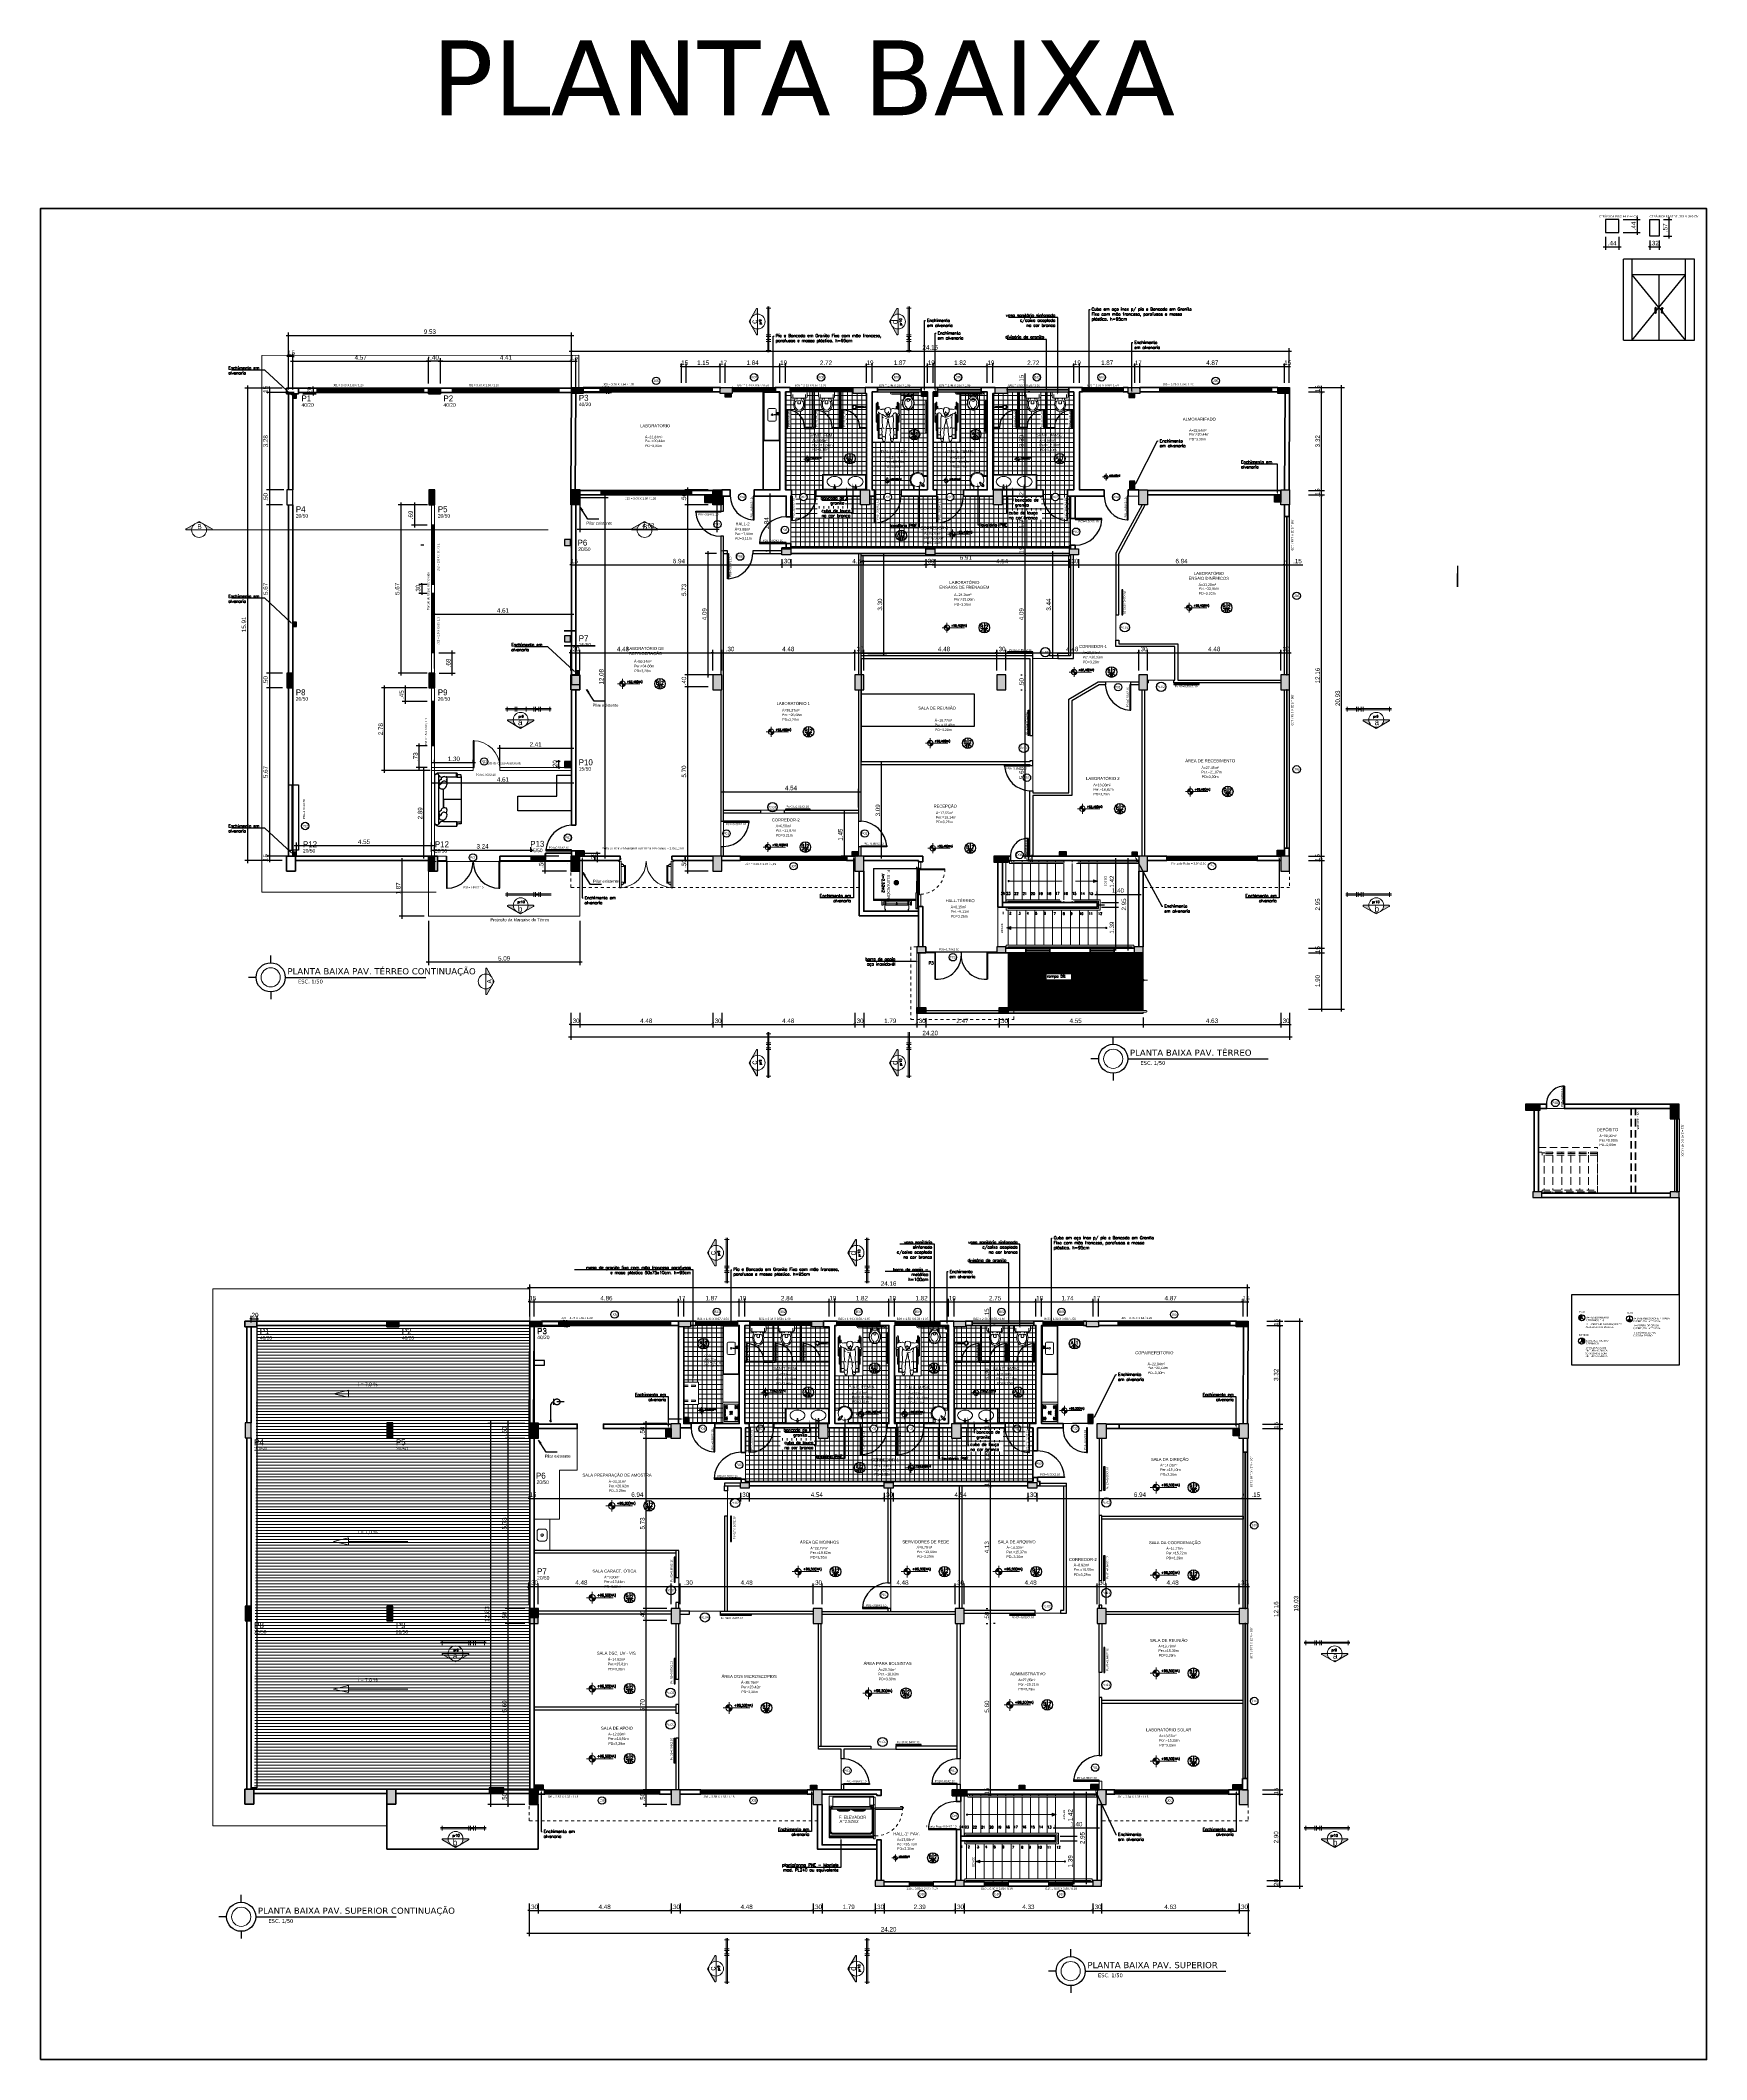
# Model space of a CAD drawing. Header units: metres. Extents: x -15851 to -15710, y 6781 to 6850.
# Drawn here: x -15833.6 to -15777.5, y 6781.3 to 6849.3 of the extents above; entities that cross this region are included whole.
import ezdxf
from ezdxf import colors
from ezdxf.entities.mleader import LeaderData, LeaderLine
from ezdxf.enums import TextEntityAlignment as Align
from ezdxf.math import Vec2, Vec3

# ---------------------------------------------------------------- set-up
doc = ezdxf.new("R2010")
doc.units = ezdxf.units.M
for name, pattern in [('ACAD_ISO02W100', [15, 12, -3]), ('DASHDOT', [1, 0.5, -0.25, 0, -0.25]), ('ESTILO_TQS_0001', [1, 0.7, -0.3]), ('HIDDEN', [0.375, 0.25, -0.125])]:
    doc.linetypes.add(name, pattern=pattern)
for name, color, linetype in [('01', 1, 'Continuous'), ('02', 2, 'Continuous'), ('1', 1, 'Continuous'), ('3', 3, 'Continuous'), ('Aguas Pluviais', 160, 'Continuous'), ('ARCO', 1, 'Continuous'), ('ARQ_ESQUADRIA', 2, 'Continuous'), ('Calha', 4, 'Continuous'), ('CARIMBO', 7, 'Continuous'), ('Divisórias de Gesso Acartonado', 42, 'Continuous'), ('ESQUADRIAS', 2, 'Continuous'), ('Mobiliario', 221, 'Continuous'), ('MV', 6, 'Continuous'), ('pilares', 253, 'Continuous'), ('Shafts', 1, 'Continuous'), ('TEXTO', 7, 'Continuous'), ('Texto Esquadrias', 7, 'Continuous'), ('Texto Perimetro e Pé Direito', 7, 'Continuous'), ('TXT', 2, 'Continuous')]:
    doc.layers.add(name, color=color, linetype=linetype)
doc.layers.add('borda', color=220, linetype='Continuous', lineweight=9, plot=False)
for name, color, linetype, lineweight in [('cota', 18, 'Continuous', 9), ('hachura interna', 49, 'Continuous', 9), ('K-BSE-ARQ-LAY', 252, 'Continuous', 5), ('linha', 1, 'Continuous', 9), ('Linha 1', 1, 'Continuous', 13), ('Linha 2', 2, 'Continuous', 20), ('Linha 3', 3, 'Continuous', 30), ('linha2', 2, 'Continuous', 20), ('linha3', 3, 'Continuous', 30), ('Lógica', 252, 'Continuous', 9), ('parede', 8, 'Continuous', 80), ('Parede de Gesso', 160, 'Continuous', 9), ('parede-0', 1, 'Continuous', 30), ('PISO', 8, 'Continuous', 13), ('projeção', 25, 'ACAD_ISO02W100', 9)]:
    doc.layers.add(name, color=color, linetype=linetype, lineweight=lineweight)
doc.layers.get('borda').off()
doc.styles.add('AMBI', font='arial.ttf')
doc.styles.add('arial', font='arial.ttf')
doc.styles.add('romans', font='romans.shx')
doc.styles.add('STYLE1', font='romans.shx')
doc.styles.add('Tecnico', font='technic_.ttf')
doc.styles.add('VERDANA', font='verdana.ttf')
doc.dimstyles.new('1-50', dxfattribs={"dimtxt": 0.15, "dimasz": 0.05, "dimexe": 0.1, "dimexo": 0.15, "dimgap": 0.05, "dimtad": 1, "dimzin": 4, "dimdsep": 46, "dimtxsty": 'arial', "dimblk": 'ARCHTICK', "dimcen": 0, "dimdle": 0.08, "dimclrd": 256, "dimclre": 256, "dimclrt": 256, "dimadec": 1, "dimazin": 0, "dimtfac": 1, "dimtix": 1, "dimtmove": 0, "dimatfit": 0, "dimldrblk": 'ARCHTICK', "dimfxl": 1, "dimtolj": 1, "dimarcsym": 0})
pattern_1 = [(45, (0, 0), (-0.021213203436, 0.021213203436), [])]
pattern_2 = [(45, (1.399288, -0.671344), (-0.021213203436, 0.021213203436), [])]

# ---------------------------------------------------------------- blocks, each defined once
blk = doc.blocks.new('vaso06')
at = {"linetype": 'Continuous'}
for p, q in [((6.4, 24.3), (6.4, 11.3)), ((57.4, 27.3), (9.4, 27.3)), ((11.4, 6.3), (55.4, 6.3)), ((11.8, 18.2), (11.8, 9.3)), ((55, 18.2), (55, 9.3)), ((60.4, 11.3), (60.4, 24.3)), ((30.7, -2), (28.8, -5.6)), ((28.8, -5.6), (28.8, -11.3)), ((30.8, -13.3), (35.8, -13.3)), ((37.8, -5.6), (35.8, -2)), ((37.8, -11.3), (37.8, -5.6))]:
    blk.add_line(p, q, dxfattribs=at)
for points in [[(17.1, -2.6), (19.3, 3.7), (20.6, 6.2), (46.6, 6.2), (49.6, -2.6), (49.8, -2.9)], [(19.9, -7.3), (20.6, -5), (21.7, -3.9), (23.2, -3.3), (25.7, -2.6), (33.6, -1.7), (41, -2.6), (43.6, -3.3), (45.1, -4.1), (46.1, -5.2), (46.9, -7.3)]]:
    blk.add_lwpolyline(points, dxfattribs=at)
for points in [[(17.1, -2.6, 0.020611), (16.3, -4.6, 0.074253), (14.9, -14.5, 0.074253), (16.3, -24.4, 0.084945), (20.2, -32.2, 0.106299), (26.5, -37.8, 0.128642), (33.3, -39.6, 0.128642)], [(19.9, -7.3, 0.060521), (19, -14.3, 0.070874), (20.2, -22.4, 0.082468), (23.2, -28.7, 0.106817), (28.2, -33.3), (33.4, -34.7)], [(33.3, -39.6, 0.128642), (40.1, -37.8, 0.106299), (46.4, -32.2, 0.084945), (50.7, -23.6, 0.089952), (51.8, -14.5, 0.074253), (50.4, -4.6, 0.021192), (49.6, -2.6, 0.106299)], [(33.4, -34.7), (38.6, -33.3, 0.106817), (43.5, -28.7, 0.082468), (46.9, -21.7), (47.7, -14.3, 0.060521), (46.9, -7.3, 0.04535)]]:
    blk.add_lwpolyline(points, format="xyb", dxfattribs=at)
for centre in [(25.7, 3.3), (40.9, 3.3)]:
    blk.add_circle(centre, 0.912, dxfattribs=at)
for centre, radius, start, end in [((9.4, 24.3), 3, 90, 180), ((11.4, 11.3), 5, 180, 270), ((11.4, 11.1), 5, 180, 270), ((14.8, 9.3), 3, 180, 270), ((52, 9.3), 3, 270, 0), ((55.4, 11.3), 5, 270, 0), ((57.4, 24.3), 3, 0, 90), ((30.8, -11.3), 2, 180.03692, 270), ((35.8, -11.3), 2, 270, 0)]:
    blk.add_arc(centre, radius, start, end, dxfattribs=at)
blk = doc.blocks.new('LKASJDÇ')
for p, q in [((-16165.34, 7047.46), (-16165.5, 7047.46)), ((-16165.47, 7047.41), (-16165.36, 7047.41)), ((-16165.42, 7046.61), (-16165.46, 7046.61)), ((-16165.38, 7046.68), (-16165.45, 7046.68)), ((-16165.45, 7046.59), (-16165.43, 7046.59)), ((-16165.45, 7046.58), (-16165.43, 7046.58)), ((-16165.43, 7046.6), (-16165.4, 7046.6)), ((-16165.43, 7046.57), (-16165.43, 7046.6)), ((-16165.43, 7046.57), (-16165.43, 7046.6)), ((-16165.42, 7046.6), (-16165.42, 7046.63)), ((-16165.42, 7046.63), (-16165.41, 7046.63)), ((-16165.41, 7046.6), (-16165.41, 7046.63)), ((-16165.38, 7046.61), (-16165.41, 7046.61)), ((-16165.41, 7046.57), (-16165.41, 7046.6)), ((-16165.41, 7046.57), (-16165.41, 7046.6)), ((-16165.4, 7046.57), (-16165.4, 7046.6)), ((-16165.4, 7046.59), (-16165.38, 7046.59)), ((-16165.4, 7046.58), (-16165.39, 7046.58))]:
    blk.add_line(p, q)
for points in [[(-16165.38, 7046.68), (-16165.38, 7046.68), (-16165.38, 7046.69), (-16165.38, 7046.69), (-16165.38, 7046.69), (-16165.38, 7046.7), (-16165.38, 7046.7), (-16165.39, 7046.7), (-16165.39, 7046.71), (-16165.39, 7046.71), (-16165.39, 7046.72), (-16165.39, 7046.72), (-16165.39, 7046.73), (-16165.39, 7046.73), (-16165.4, 7046.74), (-16165.4, 7046.74), (-16165.41, 7046.75), (-16165.41, 7046.75), (-16165.42, 7046.75), (-16165.43, 7046.75), (-16165.43, 7046.74), (-16165.44, 7046.74), (-16165.44, 7046.73), (-16165.44, 7046.73), (-16165.44, 7046.72), (-16165.45, 7046.72), (-16165.45, 7046.71), (-16165.45, 7046.71), (-16165.45, 7046.7), (-16165.45, 7046.7), (-16165.45, 7046.7), (-16165.45, 7046.69), (-16165.45, 7046.69), (-16165.45, 7046.69), (-16165.45, 7046.68), (-16165.45, 7046.68)], [(-16165.45, 7046.57), (-16165.45, 7046.58), (-16165.45, 7046.58), (-16165.45, 7046.59), (-16165.45, 7046.59), (-16165.45, 7046.59), (-16165.46, 7046.59), (-16165.46, 7046.6), (-16165.46, 7046.6), (-16165.46, 7046.61), (-16165.46, 7046.61), (-16165.46, 7046.61), (-16165.46, 7046.61), (-16165.46, 7046.67), (-16165.45, 7046.68), (-16165.45, 7046.68), (-16165.45, 7046.68)], [(-16165.43, 7046.32), (-16165.43, 7046.31), (-16165.43, 7046.31)], [(-16165.43, 7046.31), (-16165.43, 7046.3), (-16165.42, 7046.29), (-16165.42, 7046.29), (-16165.41, 7046.29), (-16165.41, 7046.3), (-16165.41, 7046.3), (-16165.41, 7046.31)], [(-16165.4, 7046.32), (-16165.41, 7046.31), (-16165.41, 7046.31)], [(-16165.39, 7046.57), (-16165.39, 7046.58), (-16165.38, 7046.58), (-16165.38, 7046.59), (-16165.38, 7046.59), (-16165.38, 7046.59), (-16165.38, 7046.59), (-16165.37, 7046.6), (-16165.37, 7046.6), (-16165.37, 7046.61), (-16165.38, 7046.61), (-16165.38, 7046.61), (-16165.38, 7046.61), (-16165.38, 7046.67), (-16165.38, 7046.68), (-16165.38, 7046.68)]]:
    blk.add_lwpolyline(points)
for centre, radius in [((-16165.42, 7047.43), 0.02), ((-16165.42, 7047.43), 0.0163), ((-16165.42, 7046.44), 0.13)]:
    blk.add_circle(centre, radius)
for centre, radius, start, end in [((-16165.44, 7047.46), 0.0574, 181.995, 238.143), ((-16173.13, 7046.83), 7.68, 358.882, 4.3179), ((-16157.7, 7046.83), 7.68, 175.682, 181.118), ((-16165.39, 7047.46), 0.0574, 301.857, 358.005), ((-16165.42, 7046.44), 0.187, 102.115, 77.8852)]:
    blk.add_arc(centre, radius, start, end)
blk = doc.blocks.new('ADC_PE_AB1')
blk.add_lwpolyline([(0, -0.03), (1, -0.03), (1, 0), (0, 0)], close=True)
at = {"flags": 8}
blk.add_attdef('$PORTA', text='', height=0.09, dxfattribs=at).set_placement((0.5, -0.157), align=Align.MIDDLE)
blk = doc.blocks.new('deficiente 10')
for p, q in [((-782.8, 285.4), (-760.9, 285.4)), ((-782.8, 281.7), (-762, 281.7)), ((-779.6, 288.5), (-746.4, 288.5)), ((-779.6, 286.6), (-759.4, 286.6)), ((-770.5, 278.7), (-770.5, 281.7)), ((-770.5, 278.7), (-762.8, 278.7)), ((-749.7, 287.7), (-759.2, 286.7)), ((-746.3, 278.7), (-662.5, 278.7)), ((-741.9, 289.1), (-744.6, 289.1)), ((-744, 281.7), (-741.8, 281.7)), ((-740.4, 281.7), (-662.5, 281.7)), ((-740.2, 288.5), (-718, 288.5)), ((-738.8, 286.6), (-718, 286.6)), ((-738.5, 285.4), (-714.9, 285.4)), ((-709, 284.6), (-690.1, 284.6)), ((-709, 282.6), (-690.1, 282.6)), ((-696.6, 281.7), (-696.6, 268.7)), ((-674.4, 270), (-674.4, 281.7)), ((-663.9, 268.9), (-663.9, 281.7)), ((-662.5, 268.9), (-662.5, 281.7)), ((-782.8, 217.7), (-761, 217.7)), ((-782.8, 213.9), (-759.4, 213.9)), ((-779.6, 212.7), (-755.1, 212.7)), ((-779.6, 210.9), (-743.8, 210.9)), ((-770.5, 220.6), (-761.9, 220.6)), ((-770.5, 220.6), (-770.5, 217.7)), ((-761.1, 240.9), (-761.3, 233.1)), ((-752.3, 217.7), (-748.2, 220.1)), ((-750.2, 218.9), (-747.5, 222.2)), ((-749.7, 219.5), (-749.7, 219.2)), ((-748.8, 220.6), (-662.5, 220.6)), ((-747.9, 244.1), (-746.2, 245)), ((-747.7, 245.5), (-747.8, 248.5)), ((-747.2, 258.1), (-744.9, 256.8)), ((-747, 244.6), (-742.8, 244.4)), ((-743.6, 210.7), (-744.5, 211.4)), ((-744.2, 217.7), (-662.5, 217.7)), ((-743.4, 252.4), (-743.7, 255.2)), ((-743.7, 248.3), (-742, 247.5)), ((-743.4, 252.2), (-743.5, 249.4)), ((-740.8, 210.8), (-742.4, 210.4)), ((-741.4, 266.8), (-729.3, 268.8)), ((-740.4, 210.9), (-718, 210.9)), ((-739.7, 213.9), (-714.9, 213.9)), ((-739.6, 212.7), (-718, 212.7)), ((-736.1, 231.5), (-712.8, 231.6)), ((-727.1, 249.9), (-712.9, 248.1)), ((-726.7, 251.2), (-716.4, 252.9)), ((-700.9, 257.4), (-713.1, 253.7)), ((-709, 216.8), (-690.1, 216.8)), ((-709, 214.8), (-690.1, 214.8)), ((-696.6, 258), (-696.6, 244)), ((-696.6, 230.7), (-696.6, 217.7)), ((-688.5, 258), (-696.5, 258)), ((-664.6, 269.1), (-679.2, 270.4)), ((-674.4, 230.8), (-674.4, 217.7)), ((-656.2, 241.2), (-664.6, 242.1)), ((-661.9, 263.1), (-664.1, 260.4)), ((-663.9, 230.8), (-663.9, 217.7)), ((-661.7, 266.2), (-662.9, 268.1)), ((-662.5, 231.1), (-662.5, 217.7))]:
    blk.add_line(p, q)
for centre, radius, start, end in [((-782.8, 283.6), 1.87, 90, 270), ((-779.6, 287.6), 0.933, 90, 270), ((-771.9, 273.8), 9.72, 333.51661, 16.56944), ((-756.4, 278.4), 6.41, 157.14854, 196.56944), ((-782.2, 289.3), 21.6, 337.14854, 348.55295), ((-759, 284.6), 2.09, 96.17376, 168.55295), ((-749.1, 283), 4.74, 338.14341, 96.17376), ((-746, 274.7), 3.24, 124.54853, 199.94441), ((-738.9, 277.2), 10.8, 199.94441, 256.94517), ((-752.7, 284.4), 8.57, 304.54853, 338.14341), ((-744.6, 286), 3.06, 90.37342, 154.09629), ((-742.9, 277.5), 4.34, 74.40904, 113.68288), ((-741.9, 286.4), 2.73, 50.99819, 90.37342), ((-741.1, 284.1), 2.46, 254.40904, 336.70713), ((-743, 284.9), 4.61, 336.70713, 50.99819), ((-718, 287.6), 0.933, 270, 90), ((-714.9, 283.6), 1.87, 270, 90), ((-709, 283.6), 1.02, 90, 270), ((-690.1, 283.6), 1.02, 270, 90), ((-782.8, 215.8), 1.87, 90, 270), ((-779.6, 211.8), 0.933, 90, 270), ((-736.6, 251.1), 29.8, 170.21672, 190.04427), ((-763.8, 255.8), 2.19, 90.95353, 170.21672), ((-760, 246.9), 6.04, 190.04427, 248.13351), ((-757.9, 266.8), 5.91, 153.51661, 217.52221), ((-763.9, 262.1), 4.12, 270.95353, 311.32895), ((-773.6, 254.8), 13.9, 19.72567, 37.52221), ((-756.3, 256), 15.8, 248.13351, 292.37391), ((-757.5, 221.6), 4.49, 143.1315, 205.21489), ((-767.5, 216.9), 6.53, 356.22682, 25.21489), ((-754.6, 233), 6.67, 178.71911, 206.46299), ((-757.6, 254.9), 5.39, 96.4099, 131.32895), ((-765.5, 227.6), 5.45, 323.1315, 26.46299), ((-758.5, 216.3), 2.51, 176.22682, 235.4123), ((-755.3, 220.9), 8.15, 235.4123, 263.54568), ((-755.8, 239.3), 21.2, 69.58637, 96.4099), ((-745.4, 308.6), 96.3, 263.54568, 269.2953), ((-752.1, 248.5), 4.28, 0, 105.43766), ((-752, 245.3), 4.28, 292.37391, 3.03449), ((-710.2, 233.3), 43, 149.17006, 154.88479), ((-749.4, 256.7), 2.59, 329.17006, 69.58637), ((-746.9, 218), 2.54, 14.35284, 121.02908), ((-752.8, 226.5), 6.79, 321.10071, 335.81716), ((-794.6, 245.2), 52.6, 335.81716, 345.64405), ((-746.5, 214.4), 2.2, 269.2953, 346.28905), ((-748.8, 249.7), 5.32, 299.72508, 357.10578), ((-743.8, 212.5), 1.31, 166.41853, 233.80498), ((-745.9, 254.9), 2.22, 7.52313, 61.37121), ((-744.3, 243.5), 12.9, 68.46799, 90.23807), ((-753.7, 216.2), 9.6, 346.28905, 14.35284), ((-744.5, 257.2), 27, 270.56983, 288.07444), ((-742.2, 218.8), 2.88, 229.48939, 277.82653), ((-737.2, 230.5), 6.66, 130.66122, 165.64405), ((-742.7, 211.9), 1.52, 233.80498, 280.69904), ((-744.2, 259.8), 10.7, 273.70757, 297.29496), ((-744.5, 252.3), 1.11, 357.10578, 7.52313), ((-742.7, 246), 1.64, 267.82718, 64.23101), ((-741.6, 214.3), 1.58, 37.77997, 97.82653), ((-755.3, 251.5), 21, 310.66122, 46.68578), ((-741, 211.8), 1.12, 280.69904, 334.40644), ((-743.4, 213), 3.77, 334.40644, 37.77997), ((-740.6, 252.8), 2.89, 297.29496, 68.46799), ((-738.1, 237.4), 6.52, 295.10488, 338.82747), ((-708.5, 239.2), 21.5, 147.27401, 171.21954), ((-724.5, 240.3), 28.9, 84.16195, 99.68494), ((-708, 260.6), 21, 199.37032, 207.81627), ((-706.7, 414.1), 145.8, 264.16195, 279.48946), ((-718, 211.8), 0.933, 270, 90), ((-720.7, 278.6), 26.1, 279.57559, 286.94451), ((-714.9, 215.8), 1.87, 270, 90), ((-717.4, 211.7), 36.7, 67.38792, 85.66797), ((-713, 266.3), 34.7, 270.31203, 277.44931), ((-709, 215.8), 1.02, 90, 270), ((-705.5, 208.8), 23.4, 74.16987, 97.44931), ((-695.5, 264.4), 20.4, 247.38792, 276.05598), ((-696.6, 243.2), 14.8, 89.74606, 106.94451), ((-692.9, 253.3), 22.9, 254.16987, 274.49755), ((-701.9, 239.8), 6.09, 298.693, 344.33584), ((-693.2, 263.9), 3, 169.37709, 225.31336), ((-690.4, 216.5), 27.8, 85.58298, 96.05598), ((-684.9, 151.6), 79.1, 86.30243, 94.49755), ((-690.1, 215.8), 1.02, 270, 90), ((-688.4, 270.1), 12.1, 269.74606, 290.12721), ((-709, -24), 269, 81.83902, 85.58298), ((-682.1, 252.8), 6.35, 61.11069, 110.12721), ((-680.4, 256.8), 13.7, 84.89292, 99.48946), ((-678.3, 253.8), 23.3, 266.30243, 284.83546), ((-675.4, 264.9), 7.47, 241.11069, 302.08467), ((-673.4, 235.4), 4.29, 284.83546, 343.48227), ((-668, 253.1), 6.42, 79.8776, 122.08467), ((-666.3, 241.2), 10.6, 242.65292, 278.26104), ((-671.2, 239.7), 2.62, 1.28805, 81.83902), ((-665.8, 231.6), 10.6, 83.76268, 109.54927), ((-686.6, 239.3), 18.1, 343.48227, 1.28805), ((-666.4, 262.3), 2.92, 259.8776, 320.06925), ((-670.7, 272), 41.7, 278.26104, 291.96917), ((-664.8, 266.8), 2.3, 32.09613, 84.89292), ((-661.9, 264.2), 4.83, 237.72186, 264.89343), ((-660.4, 259.1), 10.1, 47.16594, 107.40343), ((-661.1, 273.3), 14, 264.89343, 299.17313), ((-663.9, 264.8), 2.64, 320.06925, 32.09613), ((-656.7, 237.1), 4.12, 291.96917, 83.76268), ((-655.9, 264), 3.33, 299.17313, 47.16594)]:
    blk.add_arc(centre, radius, start, end)
blk = doc.blocks.new('Seta')
at = {"layer": 'linha'}
h = blk.add_hatch(color=256, dxfattribs=at)
h.dxf.hatch_style = 1
h.paths.add_polyline_path([(-16288.749, 6858.086), (-16288.889, 6858.039), (-16288.749, 6858.039)])
h.paths.add_polyline_path([(-16288.749, 6858.039), (-16288.889, 6858.039), (-16288.749, 6857.992)])
blk.add_line((-16285.888, 6858.039), (-16288.889, 6858.039), dxfattribs=at)
blk.add_lwpolyline([(-16288.749, 6857.992), (-16288.889, 6858.039), (-16288.749, 6858.086)], close=True, dxfattribs=at)
blk.add_circle((-16285.888, 6858.039), 0.0216, dxfattribs=at)
blk = doc.blocks.new('lavatorio PNE')
at = {"layer": 'linha'}
blk.add_circle((20.9, -5.7), 1.7, dxfattribs=at)
blk.add_arc((20.9, -15.1), 1.06, 161.2845, 18.7155, dxfattribs=at)
at = {"layer": 'linha2'}
for p, q in [((19.9, -14.8), (18.5, -6.5)), ((20, -15.5), (19.9, -14.8)), ((21.8, -15.5), (21.9, -14.8)), ((21.9, -14.8), (23.3, -6.5))]:
    blk.add_line(p, q, dxfattribs=at)
for centre, radius, start, end in [((20.9, -23.7), 15, 97.571, 82.429), ((20.9, -5.7), 2.5, 341.1513, 198.8487), ((20.9, -5.7), 2.5, 198.8487, 267.8282), ((20.9, -14.9), 1.03, 210.8046, 329.1954), ((22.4, -8.9), 1.77, 74.3438, 157.2528), ((20.9, -5.7), 2.5, 323.7684, 341.1513)]:
    blk.add_arc(centre, radius, start, end, dxfattribs=at)
blk = doc.blocks.new('LSKDFL')
at = {"layer": 'linha'}
blk.add_arc((-16292.273, 6871.416), 0.17, 27.0513, 242.9487, dxfattribs=at)
at = {"layer": 'linha2'}
blk.add_lwpolyline([(-16292.145, 6871.494), (-16292.051, 6871.494), (-16292.051, 6871.194), (-16292.351, 6871.194), (-16292.351, 6871.288)], dxfattribs=at)
at = {"layer": 'linha', "xscale": -0.01, "yscale": 0.01, "zscale": 0.01, "rotation": 225.0000000000001}
blk.add_blockref('lavatorio PNE', (-16292.253, 6871.101), dxfattribs=at)
blk = doc.blocks.new('_ArchTick')
at = {"color": 0, "linetype": 'ByBlock', "const_width": 0.15}
blk.add_lwpolyline([(-0.5, -0.5), (0.5, 0.5)], dxfattribs=at)
blk = doc.blocks.new('*D40')
at = {"layer": 'CARIMBO', "lineweight": -2, "transparency": 16777216}
for p, q in [((-15780.341, 6843.255), (-15779.768, 6843.255)), ((-15780.341, 6842.815), (-15779.768, 6842.815)), ((-15779.868, 6843.335), (-15779.868, 6842.735))]:
    blk.add_line(p, q, dxfattribs=at)
at = {"layer": 'Defpoints', "color": 0, "transparency": 16777216}
for p in [(-15780.491, 6843.255), (-15780.491, 6842.815), (-15779.868, 6842.815)]:
    blk.add_point(p, dxfattribs=at)
at = {"layer": 'CARIMBO', "lineweight": -2, "transparency": 16777216, "xscale": 0.05, "yscale": 0.05, "zscale": 0.05}
for p, rotation in [((-15779.868, 6843.255), 90), ((-15779.868, 6842.815), 270)]:
    blk.add_blockref('_ArchTick', p, dxfattribs=dict(at, rotation=rotation))
at = {"layer": 'CARIMBO', "transparency": 16777216, "insert": (-15779.993, 6843.035), "char_height": 0.15, "attachment_point": 5, "rotation": 90, "style": 'arial'}
blk.add_mtext('\\A1;.44', dxfattribs=at)
blk = doc.blocks.new('*D41')
at = {"layer": 'CARIMBO', "lineweight": -2, "transparency": 16777216}
for p, q in [((-15781.011, 6842.329), (-15780.411, 6842.329)), ((-15780.931, 6842.665), (-15780.931, 6842.229)), ((-15780.491, 6842.665), (-15780.491, 6842.229))]:
    blk.add_line(p, q, dxfattribs=at)
at = {"layer": 'Defpoints', "color": 0, "transparency": 16777216}
for p in [(-15780.931, 6842.815), (-15780.491, 6842.815), (-15780.491, 6842.329)]:
    blk.add_point(p, dxfattribs=at)
at = {"layer": 'CARIMBO', "lineweight": -2, "transparency": 16777216, "xscale": 0.05, "yscale": 0.05, "zscale": 0.05, "rotation": 180}
blk.add_blockref('_ArchTick', (-15780.931, 6842.329), dxfattribs=at)
at = {"layer": 'CARIMBO', "lineweight": -2, "transparency": 16777216, "xscale": 0.05, "yscale": 0.05, "zscale": 0.05}
blk.add_blockref('_ArchTick', (-15780.491, 6842.329), dxfattribs=at)
at = {"layer": 'CARIMBO', "transparency": 16777216, "insert": (-15780.711, 6842.454), "char_height": 0.15, "attachment_point": 5, "style": 'arial'}
blk.add_mtext('\\A1;.44', dxfattribs=at)
blk = doc.blocks.new('lskdfls')
at = {"layer": '01', "ltscale": 0.2}
for centre, radius, start, end in [((-15783.6, 6837.6), 1.35, 123.7205, 236.2795), ((-15783.6, 6830.1), 1.35, 123.7205, 236.2795), ((-15783.6, 6837.6), 1.05, 135.5287, 224.4713), ((-15783.6, 6830.1), 1.05, 135.5287, 224.4713), ((-15783.6, 6837.6), 1.35, 303.7205, 56.2795), ((-15783.6, 6837.6), 1.05, 315.5287, 44.4713), ((-15783.6, 6830.1), 1.35, 303.7205, 56.2795), ((-15783.6, 6830.1), 1.05, 315.5287, 44.4713)]:
    blk.add_arc(centre, radius, start, end, dxfattribs=at)
at = {"layer": 'ARQ_ESQUADRIA'}
for p, q in [((-15784.4, 6828.9), (-15784.4, 6838.9)), ((-15782.9, 6828.9), (-15782.9, 6838.9))]:
    blk.add_line(p, q, dxfattribs=at)
for centre, start, end in [((-15783.6, 6838.9), 0, 180), ((-15783.6, 6828.9), 180, 0)]:
    blk.add_arc(centre, 0.75, start, end, dxfattribs=at)
blk = doc.blocks.new('*D38')
at = {"layer": 'CARIMBO', "lineweight": -2, "transparency": 16777216}
for p, q in [((-15779.442, 6842.329), (-15779.492, 6842.329)), ((-15779.442, 6842.54), (-15779.442, 6842.229)), ((-15779.442, 6842.329), (-15779.127, 6842.329)), ((-15779.127, 6842.54), (-15779.127, 6842.229)), ((-15779.127, 6842.329), (-15779.077, 6842.329))]:
    blk.add_line(p, q, dxfattribs=at)
at = {"layer": 'Defpoints', "color": 0, "transparency": 16777216}
for p in [(-15779.442, 6842.69), (-15779.127, 6842.69), (-15779.127, 6842.329)]:
    blk.add_point(p, dxfattribs=at)
at = {"layer": 'CARIMBO', "lineweight": -2, "transparency": 16777216, "xscale": 0.05, "yscale": 0.05, "zscale": 0.05}
blk.add_blockref('_ArchTick', (-15779.442, 6842.329), dxfattribs=at)
at = {"layer": 'CARIMBO', "lineweight": -2, "transparency": 16777216, "xscale": 0.05, "yscale": 0.05, "zscale": 0.05, "rotation": 180}
blk.add_blockref('_ArchTick', (-15779.127, 6842.329), dxfattribs=at)
at = {"layer": 'CARIMBO', "transparency": 16777216, "insert": (-15779.285, 6842.456), "char_height": 0.15, "attachment_point": 5, "style": 'arial'}
blk.add_mtext('\\A1;.32', dxfattribs=at)
blk = doc.blocks.new('*D39')
at = {"layer": 'CARIMBO', "lineweight": -2, "transparency": 16777216}
for p, q in [((-15778.977, 6843.255), (-15778.698, 6843.255)), ((-15778.798, 6843.335), (-15778.798, 6842.61)), ((-15778.977, 6842.69), (-15778.698, 6842.69))]:
    blk.add_line(p, q, dxfattribs=at)
at = {"layer": 'Defpoints', "color": 0, "transparency": 16777216}
for p in [(-15779.127, 6843.255), (-15779.127, 6842.69), (-15778.798, 6842.69)]:
    blk.add_point(p, dxfattribs=at)
at = {"layer": 'CARIMBO', "lineweight": -2, "transparency": 16777216, "xscale": 0.05, "yscale": 0.05, "zscale": 0.05}
for p, rotation in [((-15778.798, 6843.255), 90), ((-15778.798, 6842.69), 270)]:
    blk.add_blockref('_ArchTick', p, dxfattribs=dict(at, rotation=rotation))
at = {"layer": 'CARIMBO', "transparency": 16777216, "insert": (-15778.924, 6842.973), "char_height": 0.15, "attachment_point": 5, "rotation": 90, "style": 'arial'}
blk.add_mtext('\\A1;.57', dxfattribs=at)
blk = doc.blocks.new('pia p')
at = {"color": 0, "linetype": 'ByBlock', "ltscale": 0.1}
for p, q in [((7.9, 4.7), (7.9, -13.8)), ((33.9, 8.7), (11.9, 8.7)), ((37.9, -34.3), (37.9, 4.7)), ((-3.5, -14.8), (-3.5, -10.5)), ((-2, -7.6), (-1.3, -7.6)), ((-2, -11.1), (-1.3, -11.1)), ((-2, -13.8), (15, -13.8)), ((-2, -15.8), (15, -15.8)), ((-0.5, -13.8), (-0.5, -11.7)), ((0, -6.8), (3.8, -6.8)), ((0, -11.8), (3.8, -11.8)), ((7.9, -15.8), (7.9, -34.3)), ((33.9, -38.3), (11.9, -38.3))]:
    blk.add_line(p, q, dxfattribs=at)
at = {"color": 0, "linetype": 'ByBlock'}
blk.add_circle((22.9, -14.8), 3, dxfattribs=at)
at = {"color": 0, "linetype": 'ByBlock', "ltscale": 0.1}
for centre, radius, start, end in [((11.9, 4.7), 4, 90, 180), ((33.9, 4.7), 4, 0, 90), ((-2, -9.3), 1.75, 90, 204.61998), ((-4.5, -10.5), 1, 0, 24.61998), ((-2, -9.3), 1.75, 211.00272, 270), ((-2, -14.8), 1, 90.00021, 270.00021), ((1.8, -9.3), 3.52, 163.67505, 180), ((1.8, -9.3), 3.52, 180, 196.32495), ((0.9, -9.1), 2.62, 144.73561, 163.67505), ((0.9, -9.6), 2.62, 196.32495, 215.26439), ((0.3, -8.7), 1.95, 120.36119, 144.73561), ((0.3, -10), 1.95, 215.26439, 239.63881), ((0, -8.1), 1.27, 90, 120.36119), ((0, -10.6), 1.27, 239.63881, 270), ((5.5, -9.3), 3.52, 163.67505, 180), ((5.5, -9.3), 3.52, 180, 196.32495), ((4.7, -9.1), 2.62, 144.73561, 163.67505), ((4.7, -9.6), 2.62, 196.32495, 215.26439), ((4.1, -8.7), 1.95, 120.36119, 144.73561), ((4.1, -10), 1.95, 215.26439, 239.63881), ((3.8, -8.1), 1.27, 90, 120.36119), ((3.8, -10.6), 1.27, 239.63881, 270), ((3.8, -8.1), 1.27, 59.63881, 90), ((3.8, -10.6), 1.27, 270, 300.36119), ((3.4, -8.7), 1.95, 35.26439, 59.63881), ((3.4, -10), 1.95, 300.36119, 324.73561), ((2.9, -9.1), 2.62, 16.32495, 35.26439), ((2.9, -9.6), 2.62, 324.73561, 343.67505), ((2, -9.3), 3.52, 0, 16.32495), ((2, -9.3), 3.52, 343.67505, 0), ((11.9, -34.3), 4, 180, 270), ((15, -14.8), 1, 270.00012, 90.00012), ((33.9, -34.3), 4, 270, 0)]:
    blk.add_arc(centre, radius, start, end, dxfattribs=at)
at = {"color": 0, "linetype": 'ByBlock'}
for centre, radius, start, end in [((-2, -9.3), 3.5, 45.58469, 244.62307), ((-2, -14.8), 1.5, 41.81031, 318.18969), ((-2, -9.3), 3.5, 295.37693, 314.41531), ((4.8, -9.3), 0.787, 144.73561, 163.67505), ((5, -9.3), 1.06, 163.67505, 180), ((5, -9.3), 1.06, 180, 196.32495), ((4.8, -9.4), 0.787, 196.32495, 215.26439), ((4.6, -9.1), 0.586, 120.36119, 144.73561), ((4.6, -9.5), 0.586, 215.26439, 239.63881), ((4.5, -9), 0.381, 90, 120.36119), ((4.5, -9.7), 0.381, 239.63881, 270), ((4.5, -9), 0.381, 59.63881, 90), ((4.5, -9.7), 0.381, 270, 300.36119), ((4.4, -9.1), 0.586, 35.26439, 59.63881), ((4.4, -9.5), 0.586, 300.36119, 324.73561), ((4.2, -9.3), 0.787, 16.32495, 35.26439), ((4.2, -9.4), 0.787, 324.73561, 343.67505), ((4, -9.3), 1.06, 360, 16.32495), ((4, -9.3), 1.06, 343.67505, 360), ((15, -14.8), 1.25, 233.1301, 126.8699)]:
    blk.add_arc(centre, radius, start, end, dxfattribs=at)
blk = doc.blocks.new('fogão de bancada')
at = {"linetype": 'ByBlock'}
h = blk.add_hatch(color=0, dxfattribs=at)
h.paths.add_polyline_path([(-29.3, 12.6), (-27.9, 14.4, -0.498387), (-27.9, 10.8)])
h.paths.add_polyline_path([(-29.3, 12.6), (-30.7, 14.4, -0.16294), (-29.3, 14.9, -0.16294), (-27.9, 14.4)])
h.paths.add_polyline_path([(-30.7, 10.8, -0.498387), (-30.7, 14.4), (-29.3, 12.6)])
h.paths.add_polyline_path([(-30.7, 10.8), (-29.3, 12.6), (-27.9, 10.8, -0.16294), (-29.3, 10.4, -0.16294)])
h = blk.add_hatch(color=0, dxfattribs=at)
h.paths.add_polyline_path([(4.7, 12.6), (3.4, 14.4, 0.498387), (3.4, 10.8)])
h.paths.add_polyline_path([(4.7, 12.6), (6.1, 14.4, 0.16294), (4.7, 14.9, 0.16294), (3.4, 14.4)])
h.paths.add_polyline_path([(6.1, 10.8, 0.498387), (6.1, 14.4), (4.7, 12.6)])
h.paths.add_polyline_path([(6.1, 10.8), (4.7, 12.6), (3.4, 10.8, 0.16294), (4.7, 10.4, 0.16294)])
h = blk.add_hatch(color=0, dxfattribs=at)
h.paths.add_polyline_path([(-29.3, -25.9), (-27.9, -27.7, 0.498387), (-27.9, -24.1)])
h.paths.add_polyline_path([(-29.3, -25.9), (-30.7, -27.7, 0.16294), (-29.3, -28.1, 0.16294), (-27.9, -27.7)])
h.paths.add_polyline_path([(-30.7, -24.1, 0.498387), (-30.7, -27.7), (-29.3, -25.9)])
h.paths.add_polyline_path([(-30.7, -24.1), (-29.3, -25.9), (-27.9, -24.1, 0.16294), (-29.3, -23.6, 0.16294)])
h = blk.add_hatch(color=0, dxfattribs=at)
h.paths.add_polyline_path([(-12.3, -6.6), (-14.3, -9.2, -0.498387), (-14.3, -4)])
h.paths.add_polyline_path([(-12.3, -6.6), (-10.3, -9.2, -0.16294), (-12.3, -9.9, -0.16294), (-14.3, -9.2)])
h.paths.add_polyline_path([(-10.3, -4, -0.498387), (-10.3, -9.2), (-12.3, -6.6)])
h.paths.add_polyline_path([(-10.3, -4), (-12.3, -6.6), (-14.3, -4, -0.16294), (-12.3, -3.3, -0.16294)])
h = blk.add_hatch(color=0, dxfattribs=at)
h.paths.add_polyline_path([(4.7, -25.9), (3.4, -27.7, -0.498387), (3.4, -24.1)])
h.paths.add_polyline_path([(4.7, -25.9), (6.1, -27.7, -0.16294), (4.7, -28.1, -0.16294), (3.4, -27.7)])
h.paths.add_polyline_path([(6.1, -24.1, -0.498387), (6.1, -27.7), (4.7, -25.9)])
h.paths.add_polyline_path([(6.1, -24.1), (4.7, -25.9), (3.4, -24.1, -0.16294), (4.7, -23.6, -0.16294)])
for p, q in [((-36.1, 22.9, -2400), (-36.1, -36.1, -2400)), ((11.6, 22.9, -2400), (11.6, -36.1, -2400))]:
    blk.add_line(p, q)
at = {"color": 0, "linetype": 'ByBlock'}
for p, q in [((-33.8, 18, -2400), (-33.5, 18.2, -2400)), ((-33.8, 18, -2400), (-25.4, 6.9, -2400)), ((-33.7, 18.1, -2400), (-25.3, 7, -2400)), ((-33.7, 18, -2400), (-25.4, 6.9, -2400)), ((-25.3, 18.4, -2400), (-33.6, 7.2, -2400)), ((-25.2, 18.3, -2400), (-33.6, 7.2, -2400)), ((-33.6, 7.2, -2400), (-33.3, 7, -2400)), ((-25.1, 18.3, -2400), (-33.5, 7.1, -2400)), ((-33.5, 18.2, -2400), (-25.1, 7.1, -2400)), ((-25.1, 18.2, -2400), (-33.5, 7.1, -2400)), ((-33.5, 18.2, -2400), (-25.1, 7.1, -2400)), ((-33.5, 18.2, -2400), (-25.1, 7.1, -2400)), ((-25.1, 18.2, -2400), (-33.5, 7.1, -2400)), ((-33.5, 18.2, -2400), (-25.1, 7.1, -2400)), ((-25.1, 18.2, -2400), (-33.5, 7.1, -2400)), ((-24.9, 18.1, -2400), (-33.3, 7, -2400)), ((-25.4, 6.9, -2400), (-25.1, 7.1, -2400)), ((-25.3, 18.4, -2400), (-24.9, 18.1, -2400)), ((0.7, 18.4, -2400), (0.4, 18.1, -2400)), ((0.4, 18.1, -2400), (8.8, 7, -2400)), ((8.9, 18.2, -2400), (0.5, 7.1, -2400)), ((0.5, 18.2, -2400), (8.9, 7.1, -2400)), ((0.5, 18.2, -2400), (8.9, 7.1, -2400)), ((0.5, 18.2, -2400), (8.9, 7.1, -2400)), ((0.9, 6.9, -2400), (0.5, 7.1, -2400)), ((0.6, 18.3, -2400), (9, 7.2, -2400)), ((0.6, 18.3, -2400), (8.9, 7.1, -2400)), ((8.9, 18.2, -2400), (0.6, 7.1, -2400)), ((8.9, 18.2, -2400), (0.6, 7.1, -2400)), ((8.9, 18.2, -2400), (0.6, 7.1, -2400)), ((0.7, 18.4, -2400), (9.1, 7.2, -2400)), ((9.1, 18.1, -2400), (0.7, 7, -2400)), ((9.2, 18, -2400), (0.8, 6.9, -2400)), ((9.3, 18, -2400), (0.9, 6.9, -2400)), ((9.1, 7.2, -2400), (8.8, 7, -2400)), ((9.3, 18, -2400), (8.9, 18.2, -2400)), ((-33.8, -31.2, -2400), (-25.4, -20.1, -2400)), ((-33.8, -31.2, -2400), (-33.5, -31.5, -2400)), ((-33.7, -31.3, -2400), (-25.4, -20.2, -2400)), ((-33.7, -31.3, -2400), (-25.3, -20.2, -2400)), ((-33.6, -20.5, -2400), (-33.3, -20.3, -2400)), ((-25.2, -31.5, -2400), (-33.6, -20.4, -2400)), ((-25.3, -31.6, -2400), (-33.6, -20.5, -2400)), ((-33.5, -31.5, -2400), (-25.1, -20.3, -2400)), ((-33.5, -31.5, -2400), (-25.1, -20.3, -2400)), ((-33.5, -31.5, -2400), (-25.1, -20.4, -2400)), ((-25.1, -31.5, -2400), (-33.5, -20.4, -2400)), ((-33.5, -31.5, -2400), (-25.1, -20.4, -2400)), ((-25.1, -31.5, -2400), (-33.5, -20.4, -2400)), ((-25.1, -31.5, -2400), (-33.5, -20.4, -2400)), ((-25.1, -31.5, -2400), (-33.5, -20.4, -2400)), ((-24.9, -31.4, -2400), (-33.3, -20.3, -2400)), ((-25.4, -20.1, -2400), (-25.1, -20.4, -2400)), ((-25.3, -31.6, -2400), (-24.9, -31.4, -2400)), ((-17, -12.3, -2400), (-8.6, -1.1, -2400)), ((-16.5, -1, -2400), (-16.9, -1.3, -2400)), ((-8.5, -12.4, -2400), (-16.9, -1.3, -2400)), ((-16.9, -12.4, -2400), (-8.5, -1.3, -2400)), ((-16.9, -12.4, -2400), (-8.5, -1.3, -2400)), ((-16.9, -12.4, -2400), (-8.5, -1.3, -2400)), ((-8.4, -12.4, -2400), (-16.8, -1.2, -2400)), ((-8.4, -12.4, -2400), (-16.8, -1.2, -2400)), ((-8.5, -12.4, -2400), (-16.8, -1.3, -2400)), ((-16.8, -12.4, -2400), (-8.5, -1.3, -2400)), ((-16.8, -12.4, -2400), (-8.4, -1.3, -2400)), ((-8.3, -12.2, -2400), (-16.7, -1.1, -2400)), ((-16.7, -12.5, -2400), (-8.3, -1.4, -2400)), ((-16.7, -12.6, -2400), (-8.4, -1.5, -2400)), ((-16.4, -12.9, -2400), (-16.7, -12.6, -2400)), ((-8.2, -12.2, -2400), (-16.6, -1.1, -2400)), ((-16.2, -1.4, -2400), (-16.6, -1.6, -2400)), ((-16.6, -12.7, -2400), (-8.2, -1.6, -2400)), ((-16.6, -12.7, -2400), (-8.2, -1.6, -2400)), ((-16.6, -12.7, -2400), (-8.2, -1.6, -2400)), ((-16.6, -12.7, -2400), (-8.2, -1.6, -2400)), ((-8.2, -12.7, -2400), (-16.6, -1.6, -2400)), ((-8.2, -12.7, -2400), (-16.6, -1.6, -2400)), ((-8.2, -12.7, -2400), (-16.6, -1.6, -2400)), ((-8.2, -12.7, -2400), (-16.6, -1.6, -2400)), ((-8.1, -12.1, -2400), (-16.5, -1, -2400)), ((-16.5, -12.8, -2400), (-8.1, -1.7, -2400)), ((-8, -12.6, -2400), (-16.4, -1.5, -2400)), ((-16.4, -12.9, -2400), (-8, -1.7, -2400)), ((-7.9, -12.5, -2400), (-16.3, -1.4, -2400)), ((-7.9, -12.5, -2400), (-16.2, -1.4, -2400)), ((-15.2, -10.3, -2400), (-9.4, -2.6, -2400)), ((-15.1, -10.4, -2400), (-9.3, -2.7, -2400)), ((-9.3, -10.4, -2400), (-15.1, -2.7, -2400)), ((-15.1, -10.4, -2400), (-9.3, -2.7, -2400)), ((-9.3, -10.4, -2400), (-15.1, -2.7, -2400)), ((-15.1, -10.4, -2400), (-9.3, -2.7, -2400)), ((-9.3, -10.4, -2400), (-15.1, -2.7, -2400)), ((-15.1, -10.4, -2400), (-9.3, -2.7, -2400)), ((-9.3, -10.4, -2400), (-15.1, -2.7, -2400)), ((-9.2, -10.3, -2400), (-15, -2.6, -2400)), ((-8.3, -1.4, -2400), (-8.6, -1.1, -2400)), ((-8, -1.7, -2400), (-8.4, -1.5, -2400)), ((-7.9, -12.5, -2400), (-8.2, -12.7, -2400)), ((0.4, -31.4, -2400), (8.8, -20.3, -2400)), ((0.7, -31.6, -2400), (0.4, -31.4, -2400)), ((0.9, -20.1, -2400), (0.5, -20.4, -2400)), ((8.9, -31.5, -2400), (0.5, -20.4, -2400)), ((0.5, -31.5, -2400), (8.9, -20.4, -2400)), ((0.5, -31.5, -2400), (8.9, -20.4, -2400)), ((0.5, -31.5, -2400), (8.9, -20.4, -2400)), ((8.9, -31.5, -2400), (0.6, -20.3, -2400)), ((8.9, -31.5, -2400), (0.6, -20.3, -2400)), ((0.6, -31.5, -2400), (9, -20.4, -2400)), ((8.9, -31.5, -2400), (0.6, -20.4, -2400)), ((0.6, -31.5, -2400), (8.9, -20.4, -2400)), ((9.1, -31.3, -2400), (0.7, -20.2, -2400)), ((0.7, -31.6, -2400), (9.1, -20.5, -2400)), ((9.2, -31.3, -2400), (0.8, -20.2, -2400)), ((9.3, -31.2, -2400), (0.9, -20.1, -2400)), ((9.1, -20.5, -2400), (8.8, -20.3, -2400)), ((9.3, -31.2, -2400), (8.9, -31.5, -2400))]:
    blk.add_line(p, q, dxfattribs=at)
at = {"color": 0, "linetype": 'ByBlock', "elevation": -2400}
for points in [[(11.6, 22.9), (-36.1, 22.9)], [(-36.1, -36.1), (11.6, -36.1)]]:
    blk.add_lwpolyline(points, dxfattribs=at)
at = {"color": 0, "linetype": 'ByBlock'}
for centre, radius in [((-32.8, 2.8, -2400), 1.67), ((-32.8, 2.8, -2400), 1.57), ((-29.3, 12.6, -2400), 4.96), ((-29.3, 12.6, -2400), 4.83), ((-29.3, 12.6, -2400), 2.27), ((4.7, 12.6, -2400), 4.96), ((4.7, 12.6, -2400), 4.83), ((4.7, 12.6, -2400), 2.27), ((-32.8, -1.9, -2400), 1.67), ((-32.8, -6.6, -2400), 1.67), ((-32.8, -11.3, -2400), 1.67), ((-32.8, -16, -2400), 1.67), ((-32.8, -1.9, -2400), 1.57), ((-32.8, -6.6, -2400), 1.57), ((-32.8, -11.3, -2400), 1.57), ((-32.8, -16, -2400), 1.57), ((-29.3, -25.9, -2400), 4.96), ((-29.3, -25.9, -2400), 4.83), ((-29.3, -25.9, -2400), 2.27), ((-12.2, -6.6, -2400), 4.96), ((-12.2, -6.6, -2400), 4.83), ((-12.2, -6.6, -2400), 2.27), ((4.7, -25.9, -2400), 4.96), ((4.7, -25.9, -2400), 4.83), ((4.7, -25.9, -2400), 2.27)]:
    blk.add_circle(centre, radius, dxfattribs=at)
blk = doc.blocks.new('ELEVADOR')
at = {"layer": 'linha'}
for p, q in [((34.5, 90.5), (34.7, 90.5)), ((34.5, 85.7), (34.5, 90.5)), ((34.5, 85.7), (34.7, 85.7)), ((34.6, 90.7), (39, 95.1)), ((34.6, 90.7), (34.7, 90.5)), ((34.6, 85.5), (34.7, 85.7)), ((34.6, 85.5), (35.2, 84.9)), ((34.7, 90.5), (39.1, 95)), ((34.7, 85.7), (34.7, 90.5)), ((35.3, 85), (34.7, 85.7)), ((35.2, 84.9), (35.3, 85)), ((39, 95.1), (39.1, 95)), ((39.2, 92.1), (39.2, 0)), ((39.2, 92.1), (39.5, 92.1)), ((39.4, 94.9), (39.3, 94.9)), ((39.3, 94.9), (39.3, 92.1)), ((39.4, 94.9), (39.4, 92.1)), ((40, 94.8), (39.4, 94.8)), ((40, 94.3), (39.4, 94.3)), ((39.4, 94.1), (40, 94.1)), ((40, 93.6), (39.4, 93.6)), ((39.5, 92.2), (39.5, 92.1)), ((39.5, 92.2), (39.6, 92.2)), ((39.5, 92.1), (44.4, 92.1)), ((39.5, 92.1), (39.5, 0)), ((44.1, 92.2), (39.6, 92.2)), ((39.6, 92.2), (39.6, 92.1)), ((44.1, 92.2), (39.6, 92.2)), ((39.6, 92.2), (39.6, 92.2)), ((39.6, 92.2), (39.6, 92.2)), ((40, 94.3), (40, 94.8)), ((40, 94.4), (41.3, 94.4)), ((40, 94.3), (40, 94.1)), ((40, 93.6), (40, 94.1)), ((41.3, 93.9), (40, 93.9)), ((41.3, 93.9), (41.3, 94.4)), ((44.1, 92.1), (44.1, 92.2)), ((44.1, 92.2), (44.1, 92.2)), ((44.2, 92.2), (44.1, 92.2)), ((44.2, 92.2), (44.4, 92.2)), ((44.4, 92.2), (44.4, 92.1)), ((44.4, 92.1), (44.4, 0)), ((44.4, 92.1), (44.6, 92.1)), ((44.6, 92.1), (44.6, 0)), ((28.9, 0), (3.1, 0)), ((3.1, -0.1), (3.1, 0)), ((28.9, -0.1), (28.9, 0)), ((39.2, 0.3), (29, 0.3)), ((29, -0.1), (29, 0.3)), ((29.1, 0.1), (29.9, 0.1)), ((29.1, 0), (29.1, 0.1)), ((29.1, 0), (29.2, 0)), ((29.2, 0), (39.2, 0)), ((36.9, 0.1), (29.9, 0.1)), ((29.9, 0.1), (29.9, 0)), ((36.9, 0.1), (36.9, 0)), ((36.9, 0.1), (39.2, 0.1)), ((39.2, 0), (39.5, 0)), ((39.5, 0), (44.4, 0)), ((44.4, 0), (44.6, 0)), ((143.5, 0.3), (44.6, 0.3)), ((133.3, 0), (143.3, 0)), ((135.8, 0), (135.8, 0.1)), ((135.9, 0.1), (135.8, 0.1)), ((142.9, 0.1), (135.9, 0.1)), ((135.9, 0.1), (135.9, 0)), ((142.9, 0.1), (142.9, 0)), ((143.5, -0.2), (143.5, 0.3)), ((0, -80.1), (0, -5.1)), ((140, -5.1), (0, -5.1)), ((2.5, -19.1), (2.5, -18.9)), ((2.5, -18.9), (2.5, -18.9)), ((2.5, -19.1), (2.5, -24.1)), ((2.7, -19.1), (2.5, -19.1)), ((2.5, -136.2), (2.5, -24.1)), ((2.5, -24.1), (2.7, -24.1)), ((2.8, -17.6), (2.7, -17.6)), ((2.7, -17.6), (2.7, -142.6)), ((33.8, -17.6), (2.8, -17.6)), ((2.8, -17.6), (2.8, -142.6)), ((3.1, -0.1), (3, -0.1)), ((3, -0.1), (3, -17.6)), ((28.9, -0.1), (3.1, -0.1)), ((3.1, -0.1), (3.1, -17.6)), ((5.7, -17.5), (5.7, -17.6)), ((29.5, -17.5), (5.7, -17.5)), ((28, -5.5), (28, -5.4)), ((28, -5.4), (28.9, -5.4)), ((28, -5.5), (28.9, -5.5)), ((28.9, -0.1), (29, -0.1)), ((28.9, -5.4), (28.9, -0.1)), ((28.9, -5.4), (29, -5.4)), ((28.9, -5.4), (28.9, -5.5)), ((29, -5.4), (29, -0.1)), ((29, -5.3), (29, -0.2)), ((29, -5.5), (29, -5.4)), ((29.2, -5.5), (29, -5.5)), ((39.2, -5.5), (29.2, -5.5)), ((29.5, -6), (29.8, -6)), ((29.5, -6), (29.5, -17.6)), ((29.8, -6), (29.8, -17.6)), ((30.7, -17.5), (29.8, -17.5)), ((30, -5.8), (30, -5.5)), ((39.5, -5.8), (30, -5.8)), ((39.5, -5.8), (30.7, -17.6)), ((39.7, -6), (31, -17.6)), ((32.5, -17.5), (31.1, -17.5)), ((32.5, -17.5), (32.5, -17.6)), ((32.7, -5.9), (32.7, -5.8)), ((32.7, -5.9), (32.7, -14.8)), ((33.2, -5.9), (32.7, -5.9)), ((32.7, -15.3), (32.7, -17.3)), ((32.7, -17.3), (33.2, -17.3)), ((33.2, -5.9), (33.2, -14.2)), ((33.2, -5.9), (39.4, -5.9)), ((33.2, -12.8), (34.3, -12.8)), ((38.2, -13.1), (33.2, -13.1)), ((33.2, -14.7), (33.2, -17.3)), ((33.8, -17.6), (33.8, -142.6)), ((34, -17.6), (33.8, -17.6)), ((34, -17.6), (34, -142.6)), ((34.6, -12.8), (38.2, -12.8)), ((36.4, -32.5), (36.5, -32.5)), ((36.4, -32.5), (36.4, -32.6)), ((36.4, -32.6), (36.5, -32.6)), ((36.5, -145.1), (36.5, -15.1)), ((37, -15.1), (36.5, -15.1)), ((36.5, -15.1), (36.5, -145.1)), ((37, -15.1), (36.5, -15.1)), ((37, -145.1), (37, -15.1)), ((42, -15.1), (37, -15.1)), ((37, -15.1), (37, -145.1)), ((42, -15.1), (37, -15.1)), ((38.2, -7.5), (38.2, -7.7)), ((38.2, -7.5), (38.7, -7.5)), ((38.2, -7.7), (38.2, -8.2)), ((38.2, -7.7), (38.7, -7.7)), ((38.2, -8.1), (38.2, -8.2)), ((38.2, -8.2), (38.2, -15.1)), ((38.7, -8.2), (38.2, -8.2)), ((38.2, -8.2), (38.2, -15.1)), ((38.2, -8.2), (38.7, -8.2)), ((38.7, -7.7), (38.4, -7.7)), ((38.7, -15.1), (38.7, -7.4)), ((49.7, -7.4), (38.7, -7.4)), ((39.5, -5.5), (39.3, -5.5)), ((39.3, -5.5), (39.3, -5.5)), ((39.4, -0.1), (39.5, -0.1)), ((39.4, -0.1), (39.4, -0.2)), ((39.4, -0.2), (39.4, -5.3)), ((39.4, -5.1), (39.5, -5.1)), ((40.9, -5.2), (39.4, -5.2)), ((39.5, -0.1), (39.5, -5.1)), ((133.1, -5), (39.5, -5)), ((40.5, -5.3), (39.5, -5.3)), ((39.5, -5.3), (39.5, -5.5)), ((39.5, -5.5), (39.5, -5.8)), ((39.5, -5.5), (40.5, -5.5)), ((41, -5.7), (39.5, -5.7)), ((39.5, -5.8), (39.7, -6)), ((39.6, -5.9), (137.5, -5.9)), ((40.5, -5.5), (40.5, -5.3)), ((41, -5.5), (41, -5.7)), ((41, -5.7), (137.8, -5.7)), ((42, -145.1), (42, -15.1)), ((42.5, -15.1), (42, -15.1)), ((42, -15.1), (42, -145.1)), ((42.5, -15.1), (42, -15.1)), ((42.1, -15.1), (42.1, -10.6)), ((49.7, -10.6), (42.1, -10.6)), ((42.5, -15), (42.7, -15)), ((42.5, -15), (42.5, -15.1)), ((42.5, -15), (42.7, -15)), ((42.5, -15.1), (42.5, -15)), ((42.5, -145.1), (42.5, -15.1)), ((42.5, -15.1), (42.5, -145.1)), ((42.5, -26.9), (42.6, -26.9)), ((42.6, -31.5), (42.6, -26.9)), ((42.6, -74), (42.6, -34.2)), ((42.7, -15), (42.7, -31.5)), ((42.7, -15), (42.8, -15)), ((42.7, -31.5), (42.7, -15)), ((42.8, -15), (42.7, -15)), ((136.2, -7.3), (42.8, -7.3)), ((42.8, -7.4), (42.8, -7.3)), ((136.2, -7.3), (42.8, -7.3)), ((42.8, -7.3), (42.8, -7.4)), ((42.8, -10.6), (42.8, -15)), ((42.8, -15), (42.8, -14.1)), ((42.8, -15), (42.8, -31.5)), ((42.8, -31.5), (42.8, -15)), ((42.8, -74), (42.8, -34.2)), ((47.2, -69.4), (47.2, -38.9)), ((49.7, -7.4), (116, -7.4)), ((116, -7.4), (49.7, -7.4)), ((116, -10.6), (49.7, -10.6)), ((49.7, -10.6), (116, -10.6)), ((49.9, -38.9), (49.9, -69.4)), ((136.2, -7.6), (118.1, -7.6)), ((124.6, -140.9), (124.6, -19.4)), ((124.6, -19.4), (127.8, -19.4)), ((127.8, -19.4), (127.8, -140.9)), ((127.8, -19.4), (127.8, -19.4)), ((131.9, -1.8), (133.1, -1.8)), ((131.9, -1.8), (131.9, -3.5)), ((133.1, -3.5), (131.9, -3.5)), ((133, -5.3), (132.1, -5.3)), ((132.1, -5.3), (132.1, -5.5)), ((132.1, -5.5), (133, -5.5)), ((132.7, -148.8), (132.7, -11.5)), ((132.9, -11.5), (132.7, -11.5)), ((132.9, -148.8), (132.9, -11.5)), ((136.5, -11.5), (132.9, -11.5)), ((133.1, -5.3), (133.1, -0.2)), ((133.1, -5.5), (133.1, -5.3)), ((133.3, -5.5), (133.3, -5.5)), ((143.3, -5.5), (133.3, -5.5)), ((136.1, -7.3), (137.5, -5.9)), ((136.1, -7.3), (137.5, -5.9)), ((136.2, -7.6), (136.2, -7.3)), ((136.2, -11.5), (136.2, -7.6)), ((136.5, -148.8), (136.5, -11.5)), ((136.8, -11.5), (136.5, -11.5)), ((136.8, -148.8), (136.8, -11.5)), ((137.5, -5.9), (137.5, -154)), ((137.8, -5.7), (137.8, -5.5)), ((137.8, -5.7), (137.8, -154.3)), ((137.8, -5.7), (138.2, -5.7)), ((138.2, -5.7), (138.2, -154.3)), ((140, -155.1), (140, -5.1)), ((143.5, -5.5), (143.3, -5.5)), ((143.5, -0.2), (143.5, -5.3)), ((143.5, -5.5), (143.5, -5.3)), ((0, -80.1), (0, -155.1)), ((36.4, -127.8), (36.4, -127.6)), ((36.4, -127.6), (36.5, -127.6)), ((36.4, -127.8), (36.5, -127.8)), ((42.5, -133.3), (42.6, -133.3)), ((42.6, -83.5), (42.6, -76.7)), ((42.6, -126), (42.6, -86.2)), ((42.6, -128.7), (42.6, -133.3)), ((42.7, -128.7), (42.7, -145.2)), ((42.8, -83.5), (42.8, -76.7)), ((42.8, -80.9), (42.8, -80.9)), ((42.8, -126), (42.8, -86.2)), ((42.8, -128.7), (42.8, -145.2)), ((42.9, -68.6), (43.1, -68.6)), ((43.1, -71.6), (42.9, -71.6)), ((42.9, -88.6), (43.1, -88.6)), ((43.1, -91.6), (42.9, -91.6)), ((43.5, -80), (44.9, -80)), ((44.9, -80.2), (43.5, -80.2)), ((47.2, -121.4), (47.2, -90.9)), ((49.9, -90.9), (49.9, -121.4)), ((0, -155.1), (140, -155.1)), ((2.5, -136.2), (2.7, -136.2)), ((2.5, -136.2), (2.5, -141.1)), ((2.5, -141.4), (2.5, -141.1)), ((2.7, -141.1), (2.5, -141.1)), ((2.5, -141.4), (2.5, -141.4)), ((2.8, -142.6), (2.7, -142.6)), ((33.8, -142.6), (2.8, -142.6)), ((32.7, -154), (32.7, -142.6)), ((33.2, -154), (32.7, -154)), ((32.7, -154), (32.7, -154.3)), ((32.8, -154.3), (32.7, -154.3)), ((33.2, -154), (33.2, -142.6)), ((38.2, -147.1), (33.2, -147.1)), ((137.5, -154), (33.2, -154)), ((33.2, -154.7), (33.2, -154.7)), ((33.4, -154.7), (33.2, -154.7)), ((33.4, -154.3), (33.4, -154.7)), ((33.4, -154.3), (34.7, -154.3)), ((33.4, -154.7), (34.7, -154.7)), ((34, -142.6), (33.8, -142.6)), ((34.7, -154.7), (34.7, -154.3)), ((34.7, -154.3), (35.7, -154.3)), ((34.7, -154.7), (35.7, -154.7)), ((35.7, -154.7), (35.7, -154.3)), ((35.7, -154.3), (41, -154.3)), ((35.7, -154.7), (41, -154.7)), ((37, -145.1), (36.5, -145.1)), ((42, -145.1), (37, -145.1)), ((38.2, -152), (38.2, -145.1)), ((38.2, -152.5), (38.2, -152)), ((38.2, -152), (38.7, -152)), ((38.2, -152.7), (38.2, -152.5)), ((38.2, -152.5), (38.7, -152.5)), ((38.2, -152.7), (38.7, -152.7)), ((38.7, -145.1), (38.7, -152.8)), ((49.7, -152.8), (38.7, -152.8)), ((41, -154.7), (41, -154.3)), ((137.8, -154.3), (41, -154.3)), ((137.8, -154.7), (41, -154.7)), ((42.5, -145.1), (42, -145.1)), ((42.1, -145.1), (42.1, -149.6)), ((49.7, -149.6), (42.1, -149.6)), ((42.5, -145.1), (42.5, -145.2)), ((42.5, -145.2), (42.7, -145.2)), ((42.8, -145.2), (42.7, -145.2)), ((42.8, -149.6), (42.8, -145.2)), ((42.8, -152.9), (42.8, -152.8)), ((136.2, -152.9), (42.8, -152.9)), ((49.7, -149.6), (116, -149.6)), ((116, -152.8), (49.7, -152.8)), ((136.2, -152.6), (118.1, -152.6)), ((124.6, -140.9), (127.8, -140.9)), ((127.8, -140.9), (127.8, -140.9)), ((132.9, -148.8), (132.7, -148.8)), ((136.5, -148.8), (132.9, -148.8)), ((136.2, -152.6), (136.2, -148.8)), ((136.2, -152.9), (136.2, -152.6)), ((136.2, -152.7), (137.5, -154)), ((136.2, -152.7), (137.5, -154)), ((136.8, -148.8), (136.5, -148.8)), ((137.8, -154.3), (138.2, -154.3))]:
    blk.add_line(p, q, dxfattribs=at)
at = {"layer": 'linha', "flags": 128}
for points in [[(34.7, 85.7), (34.7, 85.7), (34.7, 85.7), (34.7, 85.7), (34.7, 85.7), (34.7, 85.7), (34.7, 85.7), (34.7, 85.7), (34.7, 85.7)], [(33.2, -17.3), (33.2, -17.5), (33.1, -17.6)], [(47.2, -38.9), (47.2, -38.9), (47.3, -38.9), (47.3, -38.9), (47.5, -38.9), (47.6, -38.9), (47.8, -38.9), (48, -38.9), (48.2, -38.9), (48.4, -38.9), (48.6, -38.9), (48.9, -38.9), (49.1, -38.9), (49.3, -38.9), (49.4, -38.9), (49.6, -38.9), (49.7, -38.9), (49.8, -38.9), (49.9, -38.9), (49.9, -38.9), (49.9, -38.9)], [(49.7, -10.6), (49.7, -10.6), (49.6, -10.5), (49.6, -10.5), (49.6, -10.3), (49.5, -10.2), (49.5, -10), (49.5, -9.8), (49.5, -9.6), (49.5, -9.4), (49.5, -9.1), (49.5, -8.9), (49.5, -8.7), (49.5, -8.4), (49.5, -8.2), (49.5, -8), (49.5, -7.9), (49.6, -7.7), (49.6, -7.6), (49.6, -7.5), (49.7, -7.5), (49.7, -7.4), (49.7, -7.4)], [(116, -10.6), (116, -10.6), (115.9, -10.5), (115.9, -10.5), (115.9, -10.3), (115.8, -10.2), (115.8, -10), (115.8, -9.8), (115.8, -9.6), (115.7, -9.4), (115.7, -9.1), (115.7, -8.9), (115.7, -8.7), (115.8, -8.4), (115.8, -8.2), (115.8, -8), (115.8, -7.9), (115.9, -7.7), (115.9, -7.6), (115.9, -7.5), (116, -7.5), (116, -7.4)], [(116, -7.4), (116.3, -7.4), (116.9, -7.5), (117.5, -7.5), (118.1, -7.6), (118.7, -7.8), (119.3, -7.9), (119.9, -8.1), (120.5, -8.3), (121, -8.6), (121.6, -8.9), (122.1, -9.2), (122.6, -9.5), (123.1, -9.8), (123.6, -10.2), (124, -10.6), (124.5, -11.1), (124.9, -11.5), (125.3, -12), (125.6, -12.5), (126, -13), (126.3, -13.5), (126.6, -14.1), (126.8, -14.6), (127.1, -15.2), (127.3, -15.8), (127.4, -16.4), (127.6, -17), (127.7, -17.6), (127.7, -18.2), (127.8, -18.8), (127.8, -19.4)], [(124.6, -19.4), (124.6, -19.1), (124.6, -18.6), (124.5, -18.1), (124.4, -17.6), (124.3, -17), (124.2, -16.5), (124, -16.1), (123.8, -15.6), (123.5, -15.1), (123.3, -14.7), (123, -14.2), (122.7, -13.8), (122.3, -13.4), (122, -13), (121.6, -12.7), (121.2, -12.4), (120.7, -12.1), (120.3, -11.8), (119.8, -11.5), (119.4, -11.3), (118.9, -11.1), (118.4, -11), (117.9, -10.8), (117.4, -10.7), (116.9, -10.7), (116.4, -10.6), (116, -10.6)], [(137.8, -5.7), (137.7, -5.7), (137.7, -5.7), (137.7, -5.7), (137.7, -5.7), (137.7, -5.7), (137.6, -5.8), (137.6, -5.8), (137.6, -5.9), (137.5, -5.9)], [(137.5, -5.9), (137.6, -5.8), (137.6, -5.8), (137.6, -5.8), (137.7, -5.7), (137.7, -5.7), (137.7, -5.7), (137.7, -5.7), (137.8, -5.7)], [(42.5, -74), (42.5, -74), (42.5, -74.1), (42.5, -74.2), (42.5, -74.3), (42.5, -74.5), (42.5, -74.6), (42.5, -74.8), (42.5, -75), (42.5, -75.3), (42.5, -75.4)], [(42.5, -126), (42.5, -126), (42.5, -126.1), (42.5, -126.2), (42.5, -126.3), (42.5, -126.5), (42.5, -126.6), (42.5, -126.8), (42.5, -127), (42.5, -127.3), (42.5, -127.4)], [(42.8, -68.8), (42.8, -68.8), (42.8, -68.7), (42.8, -68.7), (42.9, -68.6), (42.9, -68.6)], [(42.9, -71.6), (42.8, -71.6), (42.8, -71.6), (42.8, -71.5), (42.8, -71.4)], [(42.8, -79.4), (42.8, -79.4), (42.8, -79.4)], [(42.8, -88.8), (42.8, -88.8), (42.8, -88.7), (42.8, -88.7), (42.9, -88.6), (42.9, -88.6)], [(42.9, -91.6), (42.8, -91.6), (42.8, -91.6), (42.8, -91.5), (42.8, -91.4)], [(43.1, -71.6), (43, -71.6), (43, -71.6), (43, -71.5), (43, -71.4), (42.9, -71.2), (42.9, -71), (42.9, -70.8), (42.9, -70.6), (42.9, -70.4), (42.9, -70.2), (42.9, -70), (42.9, -69.7), (42.9, -69.5), (42.9, -69.3), (42.9, -69.1), (43, -69), (43, -68.8), (43, -68.7), (43, -68.7), (43.1, -68.6), (43.1, -68.6)], [(43.1, -91.6), (43, -91.6), (43, -91.6), (43, -91.5), (43, -91.4), (42.9, -91.2), (42.9, -91), (42.9, -90.8), (42.9, -90.6), (42.9, -90.4), (42.9, -90.2), (42.9, -90), (42.9, -89.7), (42.9, -89.5), (42.9, -89.3), (42.9, -89.1), (43, -89), (43, -88.8), (43, -88.7), (43, -88.7), (43.1, -88.6), (43.1, -88.6)], [(43.1, -79.6), (43.1, -79.6), (43.1, -79.6), (43.1, -79.7), (43.1, -79.7), (43, -79.9), (43, -80), (43, -80.1)], [(43, -80.1), (43, -80.3), (43, -80.4), (43.1, -80.5), (43.1, -80.6), (43.1, -80.6), (43.1, -80.7), (43.1, -80.7)], [(43.1, -68.6), (43.1, -68.6), (43.2, -68.7), (43.2, -68.7), (43.3, -68.8), (43.4, -68.9), (43.5, -69.1), (43.5, -69.3), (43.6, -69.6), (43.6, -69.8), (43.6, -70), (43.6, -70.1)], [(43.6, -70.1), (43.6, -70.5), (43.6, -70.6), (43.5, -70.8), (43.5, -71), (43.4, -71.2), (43.3, -71.4), (43.3, -71.5), (43.2, -71.6), (43.1, -71.6), (43.1, -71.6)], [(43.1, -88.6), (43.1, -88.6), (43.2, -88.7), (43.2, -88.7), (43.3, -88.8), (43.4, -88.9), (43.5, -89.1), (43.5, -89.3), (43.6, -89.6), (43.6, -89.8), (43.6, -90), (43.6, -90.1)], [(43.6, -90.1), (43.6, -90.5), (43.6, -90.6), (43.5, -90.8), (43.5, -91), (43.4, -91.2), (43.3, -91.4), (43.3, -91.5), (43.2, -91.6), (43.1, -91.6), (43.1, -91.6)], [(43.5, -80), (43.5, -80), (43.5, -79.9), (43.5, -79.8), (43.5, -79.8), (43.5, -79.8), (43.5, -79.8), (43.5, -79.9), (43.5, -80), (43.4, -80.1)], [(43.4, -80.1), (43.5, -80.2), (43.5, -80.3), (43.5, -80.4), (43.5, -80.5), (43.5, -80.5), (43.5, -80.4), (43.5, -80.4), (43.5, -80.3), (43.5, -80.2)], [(43.5, -80), (43.5, -80), (43.5, -80.1), (43.5, -80.1), (43.5, -80.1)], [(43.5, -80.1), (43.5, -80.2), (43.5, -80.2), (43.5, -80.2), (43.5, -80.2)], [(44.9, -80), (44.9, -80), (44.9, -80.1), (44.9, -80.1), (44.9, -80.1)], [(44.9, -80.1), (44.9, -80.2), (44.9, -80.2), (44.9, -80.2), (44.9, -80.2)], [(47.2, -69.4), (47.2, -69.4), (47.3, -69.4), (47.3, -69.4), (47.5, -69.4), (47.6, -69.4), (47.8, -69.4), (48, -69.4), (48.2, -69.4), (48.4, -69.4), (48.6, -69.4), (48.9, -69.4), (49.1, -69.4), (49.3, -69.4), (49.4, -69.4), (49.6, -69.4), (49.7, -69.4), (49.8, -69.4), (49.9, -69.4), (49.9, -69.4)], [(47.2, -90.9), (47.2, -90.9), (47.3, -90.9), (47.3, -90.9), (47.5, -90.9), (47.6, -90.9), (47.8, -90.9), (48, -90.9), (48.2, -90.9), (48.4, -90.9), (48.6, -90.9), (48.9, -90.9), (49.1, -90.9), (49.3, -90.9), (49.4, -90.9), (49.6, -90.9), (49.7, -90.9), (49.8, -90.9), (49.9, -90.9), (49.9, -90.9), (49.9, -90.9)], [(47.2, -121.4), (47.2, -121.4), (47.3, -121.4), (47.3, -121.4), (47.5, -121.4), (47.6, -121.4), (47.8, -121.4), (48, -121.4), (48.2, -121.4), (48.4, -121.4), (48.6, -121.4), (48.9, -121.4), (49.1, -121.4), (49.3, -121.4), (49.4, -121.4), (49.6, -121.4), (49.7, -121.4), (49.8, -121.4), (49.9, -121.4), (49.9, -121.4)], [(116, -149.6), (116, -149.7), (115.9, -149.7), (115.9, -149.8), (115.9, -149.9), (115.8, -150.1), (115.8, -150.2), (115.8, -150.4), (115.8, -150.6), (115.7, -150.9), (115.7, -151.1), (115.7, -151.3), (115.7, -151.6), (115.8, -151.8), (115.8, -152), (115.8, -152.2), (115.8, -152.4), (115.9, -152.5), (115.9, -152.7), (115.9, -152.7), (116, -152.8), (116, -152.8)], [(127.8, -140.9), (127.8, -141.2), (127.8, -141.8), (127.7, -142.4), (127.6, -143.1), (127.5, -143.7), (127.3, -144.2), (127.1, -144.8), (126.9, -145.4), (126.7, -146), (126.4, -146.5), (126.1, -147.1), (125.8, -147.6), (125.4, -148.1), (125, -148.5), (124.6, -149), (124.2, -149.4), (123.8, -149.9), (123.3, -150.3), (122.8, -150.6), (122.3, -151), (121.8, -151.3), (121.2, -151.6), (120.7, -151.8), (120.1, -152.1), (119.6, -152.3), (119, -152.4), (118.4, -152.6), (117.8, -152.7), (117.2, -152.8), (116.6, -152.8), (116, -152.8)], [(116, -149.6), (116.2, -149.6), (116.8, -149.6), (117.3, -149.5), (117.8, -149.4), (118.3, -149.3), (118.8, -149.2), (119.3, -149), (119.7, -148.8), (120.2, -148.5), (120.6, -148.3), (121.1, -148), (121.5, -147.6), (121.9, -147.3), (122.2, -146.9), (122.6, -146.5), (122.9, -146.1), (123.2, -145.7), (123.5, -145.2), (123.7, -144.8), (123.9, -144.3), (124.1, -143.8), (124.3, -143.3), (124.4, -142.8), (124.5, -142.3), (124.6, -141.8), (124.6, -141.2), (124.6, -140.9)], [(137.8, -154.3), (137.7, -154.3), (137.7, -154.2), (137.7, -154.2), (137.7, -154.2), (137.6, -154.2), (137.6, -154.1), (137.6, -154.1), (137.5, -154)], [(137.5, -154), (137.6, -154.1), (137.6, -154.1), (137.6, -154.2), (137.7, -154.2), (137.7, -154.2), (137.7, -154.2), (137.7, -154.3), (137.7, -154.3), (137.8, -154.3)]]:
    blk.add_lwpolyline(points, dxfattribs=at)
at = {"layer": 'linha'}
for centre, radius, start, end in [((34.8, 90.5), 0.25, 135, 180), ((34.8, 85.7), 0.25, 180, 225), ((34.8, 90.5), 0.1, 135, 180), ((39.2, 94.9), 0.25, 0, 135), ((39.2, 94.9), 0.1, 360, 135.00001), ((39.6, 92.2), 0.075, 180, 270), ((39.6, 92.2), 0.075, 90, 180), ((44.1, 92.2), 0.075, 270, 0), ((44.1, 92.2), 0.075, 0, 90), ((44.4, 92), 0.24, 38.68219, 90), ((3.1, -0.1), 0.09, 90, 180), ((39.3, -0.1), 0.1, 0, 90.01531), ((39.3, -0.1), 0.19, 0, 31.75686), ((3.2, -19.1), 0.7, 138.59038, 180), ((28.9, -0.1), 0.09, 0, 90), ((28.9, -5.4), 0.09, 270, 0), ((29.2, -0.2), 0.2, 90, 180), ((29.2, -5.3), 0.2, 180, 270), ((30, -6), 0.5, 90, 180), ((30, -6), 0.2, 90, 180), ((32.5, -17.3), 0.225, 270, 359.99964), ((33.4, -5.9), 0.7, 172.61295, 180), ((33.4, -5.9), 0.225, 156.42182, 180), ((35.5, -28), 1.5, 48.18969, 233.24046), ((35.7, -29.3), 1.5, 163.15738, 277.66226), ((35.5, -28), 1.2, 33.55731, 225.69544), ((35.7, -29.3), 1.4, 166.21455, 263.33456), ((35.5, -28), 1.1, 24.61998, 223.16616), ((35.7, -29.3), 1.5, 82.33774, 144.4148), ((35.7, -29.3), 1.4, 96.66544, 146.74691), ((36.1, -29.3), 1.5, 74.53399, 285.46601), ((36.1, -29.3), 1.4, 73.39845, 286.60155), ((39.2, -0.2), 0.2, 0, 90), ((39.2, -5.3), 0.2, 270, 0), ((39.5, -5.3), 0.1, 180, 240), ((39.5, -5.3), 0.25, 230.32899, 258.46304), ((39.5, -5.3), 0.1, 239.9994, 270), ((39.5, -5.3), 0.249, 258.43992, 270.01534), ((42.5, -38.9), 7.34, 359.90382, 90.42908), ((42.5, -38.9), 4.66, 0.15164, 90.67697), ((133, -5.3), 0.0998, 269.97613, 300.0261), ((133, -5.3), 0.25, 270.01121, 281.53304), ((133.3, -0.2), 0.2, 90, 180), ((133, -5.3), 0.1, 300, 0), ((133.3, -5.3), 0.2, 180, 270), ((133, -5.3), 0.25, 281.53696, 309.67134), ((143.3, -0.2), 0.2, 0, 90), ((143.3, -5.3), 0.2, 270, 0), ((35.5, -129.6), 1.5, 48.18969, 180), ((35.5, -129.6), 1.5, 180, 233.24046), ((35.7, -130.9), 1.5, 163.15738, 277.66226), ((35.5, -129.6), 1.2, 33.55731, 180), ((35.5, -129.6), 1.2, 180, 225.69544), ((35.7, -130.9), 1.4, 166.21455, 263.33457), ((35.5, -129.6), 1.1, 24.61998, 180), ((35.5, -129.6), 1.1, 180, 223.16616), ((35.7, -130.9), 1.5, 82.33774, 144.4148), ((35.7, -130.9), 1.4, 96.66543, 146.74691), ((36.1, -130.9), 1.5, 74.53399, 285.46601), ((36.1, -130.9), 1.4, 73.39845, 286.60155), ((42.5, -69.4), 7.34, 269.55582, 359.90943), ((42.5, -69.4), 4.66, 269.62648, 0.15178), ((42.5, -90.9), 7.34, 359.90377, 90.42908), ((42.5, -90.9), 4.66, 0.15171, 90.67697), ((42.5, -121.4), 7.34, 269.5558, 359.90944), ((42.5, -121.4), 4.66, 269.62654, 0.15175), ((42.7, -79.9), 0.473, 35.81564, 85.08884), ((42.7, -80.4), 0.488, 275.93409, 323.71749), ((34.7, -107.7), 8.7, 338.36851, 21.63149), ((43.5, -79.3), 0.472, 219.15437, 270.80108), ((43.5, -80.9), 0.462, 88.61218, 141.35291), ((45.2, -80.1), 0.3, 0, 161.83301), ((45.2, -80.1), 0.3, 198.16699, 0), ((3.2, -141.1), 0.7, 180, 221.40962), ((33.4, -154), 0.7, 180, 270), ((33.4, -154), 0.225, 180, 270)]:
    blk.add_arc(centre, radius, start, end, dxfattribs=at)
at = {"layer": 'projeção', "ltscale": 0.15}
blk.add_arc((42.7, 1.7), 90.4, 358.78948, 88.78948, dxfattribs=at)
blk = doc.blocks.new('lavatorio p')
at = {"layer": 'linha'}
blk.add_circle((20.9, -5.7), 1.7, dxfattribs=at)
blk.add_arc((20.9, -15.1), 1.06, 161.28454, 18.71546, dxfattribs=at)
at = {"layer": 'linha2'}
for p, q in [((19.9, -14.8), (18.5, -6.5)), ((20, -15.5), (19.9, -14.8)), ((21.8, -15.5), (21.9, -14.8)), ((21.9, -14.8), (23.3, -6.5))]:
    blk.add_line(p, q, dxfattribs=at)
at = {"layer": 'linha2', "linetype": 'Continuous', "ltscale": 0.1}
blk.add_lwpolyline([(19, -9.4, 0.054857), (11.3, -10.8, 0.082314), (3.6, -14.5, 0.106842), (-2, -20.5, 0.13438), (-3.8, -26.8, 0.13438), (-2, -33.2, 0.106842), (3.6, -39.2, 0.082314), (11.3, -42.9, 0.07067), (21.2, -44.3, 0.07067), (31.2, -42.9, 0.082314), (38.9, -39.2, 0.106842), (44.5, -33.2, 0.13438), (46.2, -26.8, 0.13438), (44.5, -20.5, 0.106842), (38.9, -14.5, 0.082314), (31.2, -10.8, 0.059812), (22.8, -9.4, 0.059812)], format="xyb", dxfattribs=at)
at = {"layer": 'linha2'}
for centre, radius, start, end in [((20.9, -5.7), 2.5, 341.15128, 198.84872), ((20.9, -5.7), 2.5, 198.84872, 267.82817), ((20.9, -14.9), 1.03, 210.80459, 329.19541), ((22.4, -8.9), 1.77, 74.34376, 157.25281), ((20.9, -5.7), 2.5, 323.7684, 341.15128)]:
    blk.add_arc(centre, radius, start, end, dxfattribs=at)
blk = doc.blocks.new('Cubas em Bancada de Granito')
at = {"layer": 'Linha 2'}
for points in [[(-15802.857, 6803.237), (-15801.377, 6803.237), (-15801.377, 6802.717), (-15802.857, 6802.717)], [(-15802.832, 6803.212), (-15801.402, 6803.212), (-15801.402, 6802.742), (-15802.832, 6802.742)]]:
    blk.add_lwpolyline(points, close=True, dxfattribs=at)
at = {"layer": 'Linha 2', "xscale": -0.01, "yscale": 0.01, "zscale": 0.01, "rotation": 180}
for p in [(-15802.706, 6802.724), (-15801.998, 6802.724)]:
    blk.add_blockref('lavatorio p', p, dxfattribs=at)
blk = doc.blocks.new('Sanitário PNE')
at = {"layer": 'Linha 2'}
for p, q in [((-15804.134, 6806.016), (-15804.134, 6805.997)), ((-15804.059, 6806.016), (-15804.059, 6805.997)), ((-15803.44, 6806.016), (-15803.44, 6806.003)), ((-15803.428, 6806), (-15803.428, 6805.981)), ((-15803.425, 6805.999), (-15803.425, 6805.987)), ((-15803.406, 6805.997), (-15803.406, 6805.987)), ((-15803.4, 6805.997), (-15803.4, 6805.987)), ((-15803.381, 6805.999), (-15803.381, 6805.987)), ((-15803.378, 6806), (-15803.378, 6805.981)), ((-15803.365, 6806.016), (-15803.365, 6806.003)), ((-15804.059, 6805.997), (-15804.134, 6805.997)), ((-15804.115, 6805.997), (-15804.115, 6805.978)), ((-15804.078, 6805.997), (-15804.078, 6805.978)), ((-15803.165, 6805.978), (-15804.078, 6805.978)), ((-15803.165, 6805.941), (-15804.078, 6805.941)), ((-15803.486, 6805.984), (-15803.474, 6805.984)), ((-15803.486, 6805.935), (-15803.474, 6805.935)), ((-15803.474, 6805.984), (-15803.474, 6805.978)), ((-15803.474, 6805.981), (-15803.461, 6805.981)), ((-15803.474, 6805.941), (-15803.474, 6805.935)), ((-15803.474, 6805.938), (-15803.461, 6805.938)), ((-15803.461, 6805.984), (-15803.461, 6805.978)), ((-15803.449, 6805.984), (-15803.461, 6805.984)), ((-15803.461, 6805.941), (-15803.461, 6805.935)), ((-15803.449, 6805.935), (-15803.461, 6805.935)), ((-15803.449, 6805.984), (-15803.449, 6805.978)), ((-15803.449, 6805.981), (-15803.378, 6805.981)), ((-15803.449, 6805.941), (-15803.449, 6805.935)), ((-15803.449, 6805.938), (-15803.378, 6805.938)), ((-15803.428, 6805.938), (-15803.428, 6805.925)), ((-15803.425, 6805.928), (-15803.425, 6805.924)), ((-15803.422, 6805.984), (-15803.409, 6805.984)), ((-15803.422, 6805.932), (-15803.409, 6805.932)), ((-15803.406, 6805.928), (-15803.406, 6805.919)), ((-15803.4, 6805.928), (-15803.4, 6805.919)), ((-15803.397, 6805.984), (-15803.384, 6805.984)), ((-15803.397, 6805.932), (-15803.384, 6805.932)), ((-15803.381, 6805.928), (-15803.381, 6805.924)), ((-15803.378, 6805.938), (-15803.378, 6805.925)), ((-15803.122, 6805.758), (-15803.122, 6804.764)), ((-15803.065, 6805.795), (-15803.084, 6805.795)), ((-15803.084, 6805.758), (-15803.084, 6804.764)), ((-15803.065, 6805.758), (-15803.084, 6805.758)), ((-15803.065, 6805.814), (-15803.065, 6805.739)), ((-15803.047, 6805.814), (-15803.065, 6805.814)), ((-15803.047, 6805.739), (-15803.065, 6805.739)), ((-15803.065, 6804.764), (-15803.084, 6804.764)), ((-15803.065, 6804.727), (-15803.084, 6804.727)), ((-15803.047, 6804.783), (-15803.065, 6804.783)), ((-15803.065, 6804.783), (-15803.065, 6804.708)), ((-15803.047, 6804.708), (-15803.065, 6804.708))]:
    blk.add_line(p, q, dxfattribs=at)
at = {"layer": 'Linha 2', "linetype": 'Continuous'}
for p, q in [((-15803.672, 6806.003), (-15803.672, 6805.978)), ((-15803.365, 6806.016), (-15803.659, 6806.016)), ((-15803.371, 6806.001), (-15803.371, 6805.978)), ((-15803.672, 6805.941), (-15803.672, 6805.807)), ((-15803.629, 6805.856), (-15803.629, 6805.887)), ((-15803.629, 6805.887), (-15803.588, 6805.887)), ((-15803.622, 6805.826), (-15803.622, 6805.842)), ((-15803.434, 6805.855), (-15803.609, 6805.855)), ((-15803.588, 6805.887), (-15803.588, 6805.856)), ((-15803.572, 6805.486), (-15803.572, 6805.443)), ((-15803.414, 6805.887), (-15803.455, 6805.887)), ((-15803.455, 6805.887), (-15803.455, 6805.856)), ((-15803.422, 6805.826), (-15803.422, 6805.842)), ((-15803.414, 6805.856), (-15803.414, 6805.887)), ((-15803.371, 6805.941), (-15803.371, 6805.807))]:
    blk.add_line(p, q, dxfattribs=at)
at = {"layer": 'Linha 2', "linetype": 'Continuous', "flags": 128}
for points in [[(-15803.479, 6805.743, 0.377621), (-15803.504, 6805.765), (-15803.539, 6805.765, 0.377621), (-15803.564, 6805.743)], [(-15803.466, 6805.496, 0.248891), (-15803.472, 6805.486), (-15803.472, 6805.443, 0.551149), (-15803.454, 6805.432)]]:
    blk.add_lwpolyline(points, format="xyb", dxfattribs=at)
at = {"layer": 'Linha 2'}
for points in [[(-15803.507, 6805.978), (-15803.509, 6805.981), (-15803.534, 6805.981), (-15803.536, 6805.978)], [(-15803.536, 6805.941), (-15803.534, 6805.938), (-15803.509, 6805.938), (-15803.507, 6805.941)], [(-15803.147, 6805.922), (-15803.165, 6805.922), (-15803.165, 6805.997), (-15803.147, 6805.997)]]:
    blk.add_lwpolyline(points, dxfattribs=at)
at = {"layer": 'Linha 2', "linetype": 'Continuous'}
for centre, radius, start, end in [((-15803.659, 6806.003), 0.0125, 90, 180), ((-15803.747, 6805.807), 0.075, 329.46552, 0), ((-15803.616, 6805.856), 0.0125, 180, 247.38171), ((-15803.634, 6805.826), 0.0125, 309.64728, 0), ((-15803.609, 6805.842), 0.0125, 90, 180), ((-15803.584, 6805.443), 0.0125, 244.5524, 0), ((-15803.601, 6805.856), 0.0125, 350.99992, 0), ((-15803.584, 6805.486), 0.0125, 0, 55.85858), ((-15803.442, 6805.856), 0.0125, 180, 189.00008), ((-15803.434, 6805.842), 0.0125, 0, 90), ((-15803.427, 6805.856), 0.0125, 292.61829, 0), ((-15803.409, 6805.826), 0.0125, 180, 230.39057), ((-15803.296, 6805.807), 0.075, 180, 210.52855)]:
    blk.add_arc(centre, radius, start, end, dxfattribs=at)
at = {"layer": 'Linha 2'}
for centre, radius, start, end in [((-15803.522, 6805.959), 0.0437, 25.37693, 154.62307), ((-15803.403, 6806.113), 0.116, 251.07536, 288.92464), ((-15804.078, 6805.978), 0.0375, 180, 270), ((-15803.522, 6805.959), 0.0437, 205.37693, 334.62307), ((-15803.522, 6805.959), 0.025, 48.59038, 131.40962), ((-15803.522, 6805.959), 0.025, 228.59038, 311.40962), ((-15803.393, 6805.959), 0.0406, 147.79577, 152.51357), ((-15803.393, 6805.959), 0.0406, 207.48643, 212.20423), ((-15803.403, 6805.972), 0.0531, 241.92751, 298.07249), ((-15803.422, 6805.987), 0.00313, 180, 270), ((-15803.422, 6805.928), 0.00313, 90, 180), ((-15803.409, 6805.987), 0.00313, 270, 0), ((-15803.409, 6805.928), 0.00313, 0, 90), ((-15803.397, 6805.987), 0.00313, 180, 270), ((-15803.397, 6805.928), 0.00313, 90, 180), ((-15803.384, 6805.987), 0.00313, 270, 0), ((-15803.384, 6805.928), 0.00313, 0, 90), ((-15803.412, 6805.959), 0.0406, 27.48693, 32.20483), ((-15803.412, 6805.959), 0.0406, 327.79517, 332.51307), ((-15803.084, 6805.758), 0.0375, 90, 180), ((-15803.084, 6804.764), 0.0375, 180, 270)]:
    blk.add_arc(centre, radius, start, end, dxfattribs=at)
at = {"layer": 'Linha 2', "linetype": 'Continuous'}
blk.add_ellipse((-15803.522, 6805.737), major_axis=(0, -0.0449), ratio=0.952683, start_param=4.579645, end_param=7.986726, dxfattribs=at)
for points, knots in [([(-15803.682, 6805.769), (-15803.687, 6805.762), (-15803.691, 6805.754), (-15803.705, 6805.722), (-15803.713, 6805.695), (-15803.719, 6805.641), (-15803.718, 6805.613), (-15803.708, 6805.559), (-15803.699, 6805.533), (-15803.674, 6805.486), (-15803.657, 6805.466), (-15803.619, 6805.432), (-15803.597, 6805.42), (-15803.557, 6805.406), (-15803.539, 6805.404), (-15803.522, 6805.404), (-15803.507, 6805.404), (-15803.492, 6805.406), (-15803.454, 6805.416), (-15803.431, 6805.428), (-15803.392, 6805.46), (-15803.375, 6805.48), (-15803.348, 6805.525), (-15803.338, 6805.551), (-15803.326, 6805.604), (-15803.324, 6805.632), (-15803.329, 6805.687), (-15803.335, 6805.714), (-15803.35, 6805.749), (-15803.355, 6805.759), (-15803.361, 6805.769)], [4.092165, 4.092165, 4.092165, 4.092165, 4.209542, 4.209542, 4.571964, 4.571964, 4.934387, 4.934387, 5.296809, 5.296809, 5.659232, 5.659232, 6.021654, 6.021654, 6.283185, 6.283185, 6.283185, 6.506079, 6.506079, 6.868501, 6.868501, 7.230924, 7.230924, 7.593347, 7.593347, 7.955769, 7.955769, 8.318192, 8.318192, 8.474231, 8.474231, 8.474231, 8.474231]), ([(-15803.626, 6805.817), (-15803.641, 6805.804), (-15803.655, 6805.789), (-15803.681, 6805.749), (-15803.691, 6805.724), (-15803.704, 6805.671), (-15803.707, 6805.643), (-15803.702, 6805.588), (-15803.696, 6805.561), (-15803.675, 6805.511), (-15803.66, 6805.489), (-15803.627, 6805.454), (-15803.609, 6805.441), (-15803.589, 6805.432)], [3.741091, 3.741091, 3.741091, 3.741091, 4.045411, 4.045411, 4.426754, 4.426754, 4.808096, 4.808096, 5.189438, 5.189438, 5.57078, 5.57078, 5.909278, 5.909278, 5.909278, 5.909278]), ([(-15803.466, 6805.496), (-15803.462, 6805.499), (-15803.458, 6805.503), (-15803.441, 6805.517), (-15803.43, 6805.531), (-15803.413, 6805.564), (-15803.407, 6805.583), (-15803.4, 6805.622), (-15803.4, 6805.643), (-15803.405, 6805.683), (-15803.411, 6805.702), (-15803.427, 6805.736), (-15803.438, 6805.751), (-15803.462, 6805.774), (-15803.475, 6805.782), (-15803.501, 6805.792), (-15803.515, 6805.794), (-15803.542, 6805.792), (-15803.555, 6805.788), (-15803.581, 6805.774), (-15803.594, 6805.763), (-15803.616, 6805.736), (-15803.625, 6805.72), (-15803.638, 6805.683), (-15803.642, 6805.663), (-15803.643, 6805.623), (-15803.641, 6805.602), (-15803.63, 6805.564), (-15803.622, 6805.547), (-15803.602, 6805.517), (-15803.59, 6805.505), (-15803.577, 6805.497), (-15803.577, 6805.497), (-15803.577, 6805.496)], [0.509912, 0.509912, 0.509912, 0.509912, 0.634301, 0.634301, 1.001215, 1.001215, 1.368128, 1.368128, 1.735042, 1.735042, 2.101955, 2.101955, 2.468868, 2.468868, 2.835782, 2.835782, 3.202695, 3.202695, 3.569609, 3.569609, 3.936522, 3.936522, 4.303435, 4.303435, 4.670349, 4.670349, 5.037262, 5.037262, 5.404176, 5.404176, 5.771089, 5.771089, 5.773195, 5.773195, 5.773195, 5.773195]), ([(-15803.572, 6805.465), (-15803.57, 6805.464), (-15803.569, 6805.464), (-15803.558, 6805.459), (-15803.547, 6805.456), (-15803.525, 6805.453), (-15803.514, 6805.453), (-15803.492, 6805.457), (-15803.482, 6805.46), (-15803.472, 6805.465)], [5.9223238, 5.9223238, 5.9223238, 5.9223238, 5.9481799, 5.9481799, 6.1834525, 6.1834525, 6.418725, 6.418725, 6.6440049, 6.6440049, 6.6440049, 6.6440049]), ([(-15803.454, 6805.432), (-15803.44, 6805.438), (-15803.427, 6805.447), (-15803.396, 6805.473), (-15803.38, 6805.494), (-15803.355, 6805.541), (-15803.346, 6805.567), (-15803.337, 6805.621), (-15803.337, 6805.649), (-15803.345, 6805.704), (-15803.354, 6805.73), (-15803.379, 6805.777), (-15803.395, 6805.798), (-15803.415, 6805.815), (-15803.416, 6805.816), (-15803.417, 6805.817)], [0.373937, 0.373937, 0.373937, 0.373937, 0.613333, 0.613333, 0.994675, 0.994675, 1.376017, 1.376017, 1.757359, 1.757359, 2.138701, 2.138701, 2.520043, 2.520043, 2.542071, 2.542071, 2.542071, 2.542071])]:
    blk.add_open_spline(points, degree=3, knots=knots, dxfattribs=at)
blk = doc.blocks.new('Sanitário PNE -1')
at = {"layer": 'linha2'}
for p, q in [((-15806.144, 6806.017), (-15806.144, 6805.999)), ((-15806.069, 6805.999), (-15806.144, 6805.999)), ((-15806.125, 6805.999), (-15806.125, 6805.98)), ((-15806.088, 6805.999), (-15806.088, 6805.98)), ((-15806.069, 6806.017), (-15806.069, 6805.999)), ((-15805.45, 6806.017), (-15805.45, 6806.005)), ((-15805.438, 6806.001), (-15805.438, 6805.983)), ((-15805.435, 6806.001), (-15805.435, 6805.989)), ((-15805.416, 6805.999), (-15805.416, 6805.989)), ((-15805.41, 6805.999), (-15805.41, 6805.989)), ((-15805.391, 6806.001), (-15805.391, 6805.989)), ((-15805.388, 6806.001), (-15805.388, 6805.983)), ((-15805.375, 6806.017), (-15805.375, 6806.005)), ((-15805.244, 6806.017), (-15805.244, 6805.999)), ((-15805.169, 6805.999), (-15805.244, 6805.999)), ((-15805.225, 6805.999), (-15805.225, 6805.98)), ((-15805.188, 6805.999), (-15805.188, 6805.98)), ((-15805.169, 6806.017), (-15805.169, 6805.999)), ((-15805.225, 6805.98), (-15806.088, 6805.98)), ((-15805.225, 6805.942), (-15806.088, 6805.942)), ((-15805.496, 6805.986), (-15805.484, 6805.986)), ((-15805.496, 6805.936), (-15805.484, 6805.936)), ((-15805.484, 6805.986), (-15805.484, 6805.98)), ((-15805.484, 6805.983), (-15805.471, 6805.983)), ((-15805.484, 6805.942), (-15805.484, 6805.936)), ((-15805.484, 6805.94), (-15805.471, 6805.94)), ((-15805.471, 6805.986), (-15805.471, 6805.98)), ((-15805.459, 6805.986), (-15805.471, 6805.986)), ((-15805.471, 6805.942), (-15805.471, 6805.936)), ((-15805.459, 6805.936), (-15805.471, 6805.936)), ((-15805.459, 6805.986), (-15805.459, 6805.98)), ((-15805.459, 6805.983), (-15805.388, 6805.983)), ((-15805.459, 6805.942), (-15805.459, 6805.936)), ((-15805.459, 6805.94), (-15805.388, 6805.94)), ((-15805.438, 6805.94), (-15805.438, 6805.927)), ((-15805.435, 6805.93), (-15805.435, 6805.926)), ((-15805.432, 6805.986), (-15805.419, 6805.986)), ((-15805.432, 6805.933), (-15805.419, 6805.933)), ((-15805.416, 6805.93), (-15805.416, 6805.921)), ((-15805.41, 6805.93), (-15805.41, 6805.921)), ((-15805.407, 6805.986), (-15805.394, 6805.986)), ((-15805.407, 6805.933), (-15805.394, 6805.933)), ((-15805.391, 6805.93), (-15805.391, 6805.926)), ((-15805.388, 6805.94), (-15805.388, 6805.927)), ((-15805.132, 6805.758), (-15805.132, 6804.764)), ((-15805.075, 6805.795), (-15805.094, 6805.795)), ((-15805.094, 6805.758), (-15805.094, 6804.764)), ((-15805.075, 6805.758), (-15805.094, 6805.758)), ((-15805.075, 6805.814), (-15805.075, 6805.739)), ((-15805.057, 6805.814), (-15805.075, 6805.814)), ((-15805.057, 6805.739), (-15805.075, 6805.739)), ((-15805.075, 6804.764), (-15805.094, 6804.764)), ((-15805.075, 6804.727), (-15805.094, 6804.727)), ((-15805.057, 6804.783), (-15805.075, 6804.783)), ((-15805.075, 6804.783), (-15805.075, 6804.708)), ((-15805.057, 6804.708), (-15805.075, 6804.708))]:
    blk.add_line(p, q, dxfattribs=at)
at = {"layer": 'linha2', "linetype": 'Continuous'}
for p, q in [((-15805.682, 6806.005), (-15805.682, 6805.98)), ((-15805.375, 6806.017), (-15805.669, 6806.017)), ((-15805.381, 6806.003), (-15805.381, 6805.98)), ((-15805.682, 6805.942), (-15805.682, 6805.809)), ((-15805.639, 6805.858), (-15805.639, 6805.889)), ((-15805.639, 6805.889), (-15805.598, 6805.889)), ((-15805.632, 6805.828), (-15805.632, 6805.844)), ((-15805.444, 6805.856), (-15805.619, 6805.856)), ((-15805.598, 6805.889), (-15805.598, 6805.858)), ((-15805.582, 6805.488), (-15805.582, 6805.445)), ((-15805.424, 6805.889), (-15805.465, 6805.889)), ((-15805.465, 6805.889), (-15805.465, 6805.858)), ((-15805.432, 6805.828), (-15805.432, 6805.844)), ((-15805.424, 6805.858), (-15805.424, 6805.889)), ((-15805.381, 6805.942), (-15805.381, 6805.809))]:
    blk.add_line(p, q, dxfattribs=at)
at = {"layer": 'linha2', "linetype": 'Continuous', "flags": 128}
for points in [[(-15805.489, 6805.745, 0.377621), (-15805.514, 6805.767), (-15805.549, 6805.767, 0.377621), (-15805.574, 6805.745)], [(-15805.476, 6805.498, 0.248891), (-15805.482, 6805.488), (-15805.482, 6805.445, 0.551149), (-15805.464, 6805.434)]]:
    blk.add_lwpolyline(points, format="xyb", dxfattribs=at)
at = {"layer": 'linha2'}
for points in [[(-15805.517, 6805.98), (-15805.519, 6805.983), (-15805.544, 6805.983), (-15805.546, 6805.98)], [(-15805.546, 6805.942), (-15805.544, 6805.94), (-15805.519, 6805.94), (-15805.517, 6805.942)]]:
    blk.add_lwpolyline(points, dxfattribs=at)
at = {"layer": 'linha2', "linetype": 'Continuous'}
for centre, radius, start, end in [((-15805.669, 6806.005), 0.0125, 90, 180), ((-15805.757, 6805.809), 0.075, 329.46552, 0), ((-15805.626, 6805.858), 0.0125, 180, 247.38171), ((-15805.644, 6805.828), 0.0125, 309.64728, 0), ((-15805.619, 6805.844), 0.0125, 90, 180), ((-15805.594, 6805.445), 0.0125, 244.5524, 0), ((-15805.611, 6805.858), 0.0125, 350.99992, 0), ((-15805.594, 6805.488), 0.0125, 0, 55.85858), ((-15805.452, 6805.858), 0.0125, 180, 189.00008), ((-15805.444, 6805.844), 0.0125, 0, 90), ((-15805.437, 6805.858), 0.0125, 292.61829, 0), ((-15805.419, 6805.828), 0.0125, 180, 230.39057), ((-15805.306, 6805.809), 0.075, 180, 210.52855)]:
    blk.add_arc(centre, radius, start, end, dxfattribs=at)
at = {"layer": 'linha2'}
for centre, radius, start, end in [((-15805.532, 6805.961), 0.0437, 25.37693, 154.62307), ((-15805.413, 6806.114), 0.116, 251.07536, 288.92464), ((-15806.088, 6805.98), 0.0375, 180, 270), ((-15805.532, 6805.961), 0.0437, 205.37693, 334.62307), ((-15805.532, 6805.961), 0.025, 48.59038, 131.40962), ((-15805.532, 6805.961), 0.025, 228.59038, 311.40962), ((-15805.403, 6805.961), 0.0406, 147.79577, 152.51357), ((-15805.403, 6805.961), 0.0406, 207.48643, 212.20423), ((-15805.413, 6805.974), 0.0531, 241.92751, 298.07249), ((-15805.432, 6805.989), 0.00313, 180, 270), ((-15805.432, 6805.93), 0.00313, 90, 180), ((-15805.419, 6805.989), 0.00313, 270, 0), ((-15805.419, 6805.93), 0.00313, 0, 90), ((-15805.407, 6805.989), 0.00313, 180, 270), ((-15805.407, 6805.93), 0.00313, 90, 180), ((-15805.394, 6805.989), 0.00313, 270, 0), ((-15805.394, 6805.93), 0.00313, 0, 90), ((-15805.422, 6805.961), 0.0406, 27.48693, 32.20483), ((-15805.422, 6805.961), 0.0406, 327.79517, 332.51307), ((-15805.225, 6805.98), 0.0375, 270, 0), ((-15805.094, 6805.758), 0.0375, 90, 180), ((-15805.094, 6804.764), 0.0375, 180, 270)]:
    blk.add_arc(centre, radius, start, end, dxfattribs=at)
at = {"layer": 'linha2', "linetype": 'Continuous'}
blk.add_ellipse((-15805.532, 6805.739), major_axis=(0, -0.0449), ratio=0.952683, start_param=4.579645, end_param=7.986726, dxfattribs=at)
for points, knots in [([(-15805.692, 6805.771), (-15805.697, 6805.764), (-15805.701, 6805.756), (-15805.715, 6805.724), (-15805.723, 6805.697), (-15805.729, 6805.642), (-15805.728, 6805.615), (-15805.718, 6805.561), (-15805.709, 6805.535), (-15805.684, 6805.488), (-15805.667, 6805.467), (-15805.629, 6805.434), (-15805.607, 6805.421), (-15805.567, 6805.408), (-15805.549, 6805.406), (-15805.532, 6805.406), (-15805.517, 6805.406), (-15805.502, 6805.408), (-15805.464, 6805.418), (-15805.441, 6805.43), (-15805.402, 6805.461), (-15805.385, 6805.481), (-15805.358, 6805.527), (-15805.348, 6805.552), (-15805.336, 6805.606), (-15805.334, 6805.634), (-15805.339, 6805.688), (-15805.345, 6805.715), (-15805.36, 6805.751), (-15805.365, 6805.761), (-15805.371, 6805.771)], [4.092165, 4.092165, 4.092165, 4.092165, 4.209542, 4.209542, 4.571964, 4.571964, 4.934387, 4.934387, 5.296809, 5.296809, 5.659232, 5.659232, 6.021654, 6.021654, 6.283185, 6.283185, 6.283185, 6.506079, 6.506079, 6.868501, 6.868501, 7.230924, 7.230924, 7.593347, 7.593347, 7.955769, 7.955769, 8.318192, 8.318192, 8.474231, 8.474231, 8.474231, 8.474231]), ([(-15805.636, 6805.819), (-15805.651, 6805.806), (-15805.665, 6805.79), (-15805.691, 6805.751), (-15805.701, 6805.726), (-15805.714, 6805.673), (-15805.717, 6805.645), (-15805.712, 6805.589), (-15805.706, 6805.562), (-15805.685, 6805.513), (-15805.67, 6805.491), (-15805.637, 6805.456), (-15805.619, 6805.443), (-15805.599, 6805.434)], [3.741091, 3.741091, 3.741091, 3.741091, 4.045411, 4.045411, 4.426754, 4.426754, 4.808096, 4.808096, 5.189438, 5.189438, 5.57078, 5.57078, 5.909278, 5.909278, 5.909278, 5.909278]), ([(-15805.476, 6805.498), (-15805.472, 6805.501), (-15805.468, 6805.505), (-15805.451, 6805.519), (-15805.44, 6805.533), (-15805.423, 6805.566), (-15805.417, 6805.585), (-15805.41, 6805.624), (-15805.41, 6805.645), (-15805.415, 6805.685), (-15805.421, 6805.704), (-15805.437, 6805.738), (-15805.448, 6805.753), (-15805.472, 6805.775), (-15805.485, 6805.784), (-15805.511, 6805.794), (-15805.525, 6805.796), (-15805.552, 6805.794), (-15805.565, 6805.79), (-15805.591, 6805.775), (-15805.604, 6805.765), (-15805.626, 6805.738), (-15805.635, 6805.722), (-15805.648, 6805.685), (-15805.652, 6805.665), (-15805.653, 6805.625), (-15805.651, 6805.604), (-15805.64, 6805.566), (-15805.632, 6805.549), (-15805.612, 6805.519), (-15805.6, 6805.507), (-15805.587, 6805.498), (-15805.587, 6805.498), (-15805.587, 6805.498)], [0.509912, 0.509912, 0.509912, 0.509912, 0.634301, 0.634301, 1.001215, 1.001215, 1.368128, 1.368128, 1.735042, 1.735042, 2.101955, 2.101955, 2.468868, 2.468868, 2.835782, 2.835782, 3.202695, 3.202695, 3.569609, 3.569609, 3.936522, 3.936522, 4.303435, 4.303435, 4.670349, 4.670349, 5.037262, 5.037262, 5.404176, 5.404176, 5.771089, 5.771089, 5.773195, 5.773195, 5.773195, 5.773195]), ([(-15805.582, 6805.467), (-15805.58, 6805.466), (-15805.579, 6805.466), (-15805.568, 6805.461), (-15805.557, 6805.458), (-15805.535, 6805.455), (-15805.524, 6805.455), (-15805.502, 6805.459), (-15805.492, 6805.462), (-15805.482, 6805.467)], [5.9223238, 5.9223238, 5.9223238, 5.9223238, 5.9481799, 5.9481799, 6.1834525, 6.1834525, 6.418725, 6.418725, 6.6440049, 6.6440049, 6.6440049, 6.6440049]), ([(-15805.464, 6805.434), (-15805.45, 6805.44), (-15805.437, 6805.449), (-15805.406, 6805.475), (-15805.39, 6805.496), (-15805.365, 6805.542), (-15805.356, 6805.569), (-15805.347, 6805.623), (-15805.347, 6805.651), (-15805.355, 6805.705), (-15805.364, 6805.732), (-15805.389, 6805.779), (-15805.405, 6805.799), (-15805.425, 6805.817), (-15805.426, 6805.818), (-15805.427, 6805.819)], [0.373937, 0.373937, 0.373937, 0.373937, 0.613333, 0.613333, 0.994675, 0.994675, 1.376017, 1.376017, 1.757359, 1.757359, 2.138701, 2.138701, 2.520043, 2.520043, 2.542071, 2.542071, 2.542071, 2.542071])]:
    blk.add_open_spline(points, degree=3, knots=knots, dxfattribs=at)
blk = doc.blocks.new('A$C676863C5')
at = {"layer": 'TXT'}
for p, q in [((0, 1.6), (-15.8, -14.3)), ((0, 23.9), (0, 1.6)), ((0, 1.6), (15.8, -14.3))]:
    blk.add_line(p, q, dxfattribs=at)
blk.add_circle((0, 1.6), 22.4, dxfattribs=at)
blk = doc.blocks.new('Adc_nivelpl')
h = blk.add_hatch()
h.set_pattern_fill('_U', color=256, scale=0.005, angle=45, style=0, double=1)
h.set_pattern_definition([(45, (-5.8772514, -3.5161936), (-0.003535534, 0.003535534), []), (135, (-5.8772514, -3.5161936), (-0.003535534, -0.003535534), [])])
h.paths.add_polyline_path([(0.195, -0.087, 0.414214), (0.087, -0.195), (0.195, -0.195)])
h.paths.add_polyline_path([(0.195, -0.195), (0.195, -0.304, 0.414214), (0.304, -0.195)])
for p, q in [((0.195, 0), (0.195, -0.391)), ((0.896, -0.195), (0, -0.195))]:
    blk.add_line(p, q)
blk.add_circle((0.195, -0.195), 0.109)
at = {"flags": 8}
blk.add_attdef('NIVEL', (0.364, -0.15), '', height=0.1, dxfattribs=at)
blk = doc.blocks.new('*D47')
at = {"layer": 'cota', "lineweight": -2, "transparency": 16777216}
for p, q in [((-15817.147, 6806.81), (-15817.197, 6806.81)), ((-15817.147, 6806.317), (-15817.147, 6806.91)), ((-15817.147, 6806.81), (-15816.997, 6806.81)), ((-15816.997, 6806.317), (-15816.997, 6806.91)), ((-15816.997, 6806.81), (-15816.947, 6806.81))]:
    blk.add_line(p, q, dxfattribs=at)
at = {"layer": 'Defpoints', "color": 0, "transparency": 16777216}
for p in [(-15816.997, 6806.81), (-15817.147, 6806.167), (-15816.997, 6806.167)]:
    blk.add_point(p, dxfattribs=at)
at = {"layer": 'cota', "lineweight": -2, "transparency": 16777216, "xscale": 0.05, "yscale": 0.05, "zscale": 0.05}
blk.add_blockref('_ArchTick', (-15817.147, 6806.81), dxfattribs=at)
at = {"layer": 'cota', "lineweight": -2, "transparency": 16777216, "xscale": 0.05, "yscale": 0.05, "zscale": 0.05, "rotation": 180}
blk.add_blockref('_ArchTick', (-15816.997, 6806.81), dxfattribs=at)
at = {"layer": 'cota', "transparency": 16777216, "insert": (-15817.072, 6806.937), "char_height": 0.15, "attachment_point": 5, "style": 'arial'}
blk.add_mtext('\\A1;.15', dxfattribs=at)
blk = doc.blocks.new('*D48')
at = {"layer": 'cota', "lineweight": -2, "transparency": 16777216}
for p, q in [((-15817.077, 6806.81), (-15812.057, 6806.81)), ((-15816.997, 6806.317), (-15816.997, 6806.91)), ((-15812.137, 6806.317), (-15812.137, 6806.91))]:
    blk.add_line(p, q, dxfattribs=at)
at = {"layer": 'Defpoints', "color": 0, "transparency": 16777216}
for p in [(-15812.137, 6806.81), (-15816.997, 6806.167), (-15812.137, 6806.167)]:
    blk.add_point(p, dxfattribs=at)
at = {"layer": 'cota', "lineweight": -2, "transparency": 16777216, "xscale": 0.05, "yscale": 0.05, "zscale": 0.05, "rotation": 180}
blk.add_blockref('_ArchTick', (-15816.997, 6806.81), dxfattribs=at)
at = {"layer": 'cota', "lineweight": -2, "transparency": 16777216, "xscale": 0.05, "yscale": 0.05, "zscale": 0.05}
blk.add_blockref('_ArchTick', (-15812.137, 6806.81), dxfattribs=at)
at = {"layer": 'cota', "transparency": 16777216, "insert": (-15814.567, 6806.937), "char_height": 0.15, "attachment_point": 5, "style": 'arial'}
blk.add_mtext('\\A1;4.86', dxfattribs=at)
blk = doc.blocks.new('*D49')
at = {"layer": 'cota', "lineweight": -2, "transparency": 16777216}
for p, q in [((-15812.137, 6806.81), (-15812.187, 6806.81)), ((-15812.137, 6806.317), (-15812.137, 6806.91)), ((-15812.137, 6806.81), (-15811.967, 6806.81)), ((-15811.967, 6806.317), (-15811.967, 6806.91)), ((-15811.967, 6806.81), (-15811.917, 6806.81))]:
    blk.add_line(p, q, dxfattribs=at)
at = {"layer": 'Defpoints', "color": 0, "transparency": 16777216}
for p in [(-15811.967, 6806.81), (-15812.137, 6806.167), (-15811.967, 6806.167)]:
    blk.add_point(p, dxfattribs=at)
at = {"layer": 'cota', "lineweight": -2, "transparency": 16777216, "xscale": 0.05, "yscale": 0.05, "zscale": 0.05}
blk.add_blockref('_ArchTick', (-15812.137, 6806.81), dxfattribs=at)
at = {"layer": 'cota', "lineweight": -2, "transparency": 16777216, "xscale": 0.05, "yscale": 0.05, "zscale": 0.05, "rotation": 180}
blk.add_blockref('_ArchTick', (-15811.967, 6806.81), dxfattribs=at)
at = {"layer": 'cota', "transparency": 16777216, "insert": (-15812.052, 6806.936), "char_height": 0.15, "attachment_point": 5, "style": 'arial'}
blk.add_mtext('\\A1;.17', dxfattribs=at)
blk = doc.blocks.new('*D50')
at = {"layer": 'cota', "lineweight": -2, "transparency": 16777216}
for p, q in [((-15812.047, 6806.81), (-15810.017, 6806.81)), ((-15811.967, 6806.317), (-15811.967, 6806.91)), ((-15810.097, 6806.317), (-15810.097, 6806.91))]:
    blk.add_line(p, q, dxfattribs=at)
at = {"layer": 'Defpoints', "color": 0, "transparency": 16777216}
for p in [(-15810.097, 6806.81), (-15811.967, 6806.167), (-15810.097, 6806.167)]:
    blk.add_point(p, dxfattribs=at)
at = {"layer": 'cota', "lineweight": -2, "transparency": 16777216, "xscale": 0.05, "yscale": 0.05, "zscale": 0.05, "rotation": 180}
blk.add_blockref('_ArchTick', (-15811.967, 6806.81), dxfattribs=at)
at = {"layer": 'cota', "lineweight": -2, "transparency": 16777216, "xscale": 0.05, "yscale": 0.05, "zscale": 0.05}
blk.add_blockref('_ArchTick', (-15810.097, 6806.81), dxfattribs=at)
at = {"layer": 'cota', "transparency": 16777216, "insert": (-15811.032, 6806.937), "char_height": 0.15, "attachment_point": 5, "style": 'arial'}
blk.add_mtext('\\A1;1.87', dxfattribs=at)
blk = doc.blocks.new('*D51')
at = {"layer": 'cota', "lineweight": -2, "transparency": 16777216}
for p, q in [((-15810.097, 6806.81), (-15810.147, 6806.81)), ((-15810.097, 6806.317), (-15810.097, 6806.91)), ((-15810.097, 6806.81), (-15809.907, 6806.81)), ((-15809.907, 6806.317), (-15809.907, 6806.91)), ((-15809.907, 6806.81), (-15809.857, 6806.81))]:
    blk.add_line(p, q, dxfattribs=at)
at = {"layer": 'Defpoints', "color": 0, "transparency": 16777216}
for p in [(-15809.907, 6806.81), (-15810.097, 6806.167), (-15809.907, 6806.167)]:
    blk.add_point(p, dxfattribs=at)
at = {"layer": 'cota', "lineweight": -2, "transparency": 16777216, "xscale": 0.05, "yscale": 0.05, "zscale": 0.05}
blk.add_blockref('_ArchTick', (-15810.097, 6806.81), dxfattribs=at)
at = {"layer": 'cota', "lineweight": -2, "transparency": 16777216, "xscale": 0.05, "yscale": 0.05, "zscale": 0.05, "rotation": 180}
blk.add_blockref('_ArchTick', (-15809.907, 6806.81), dxfattribs=at)
at = {"layer": 'cota', "transparency": 16777216, "insert": (-15810.002, 6806.937), "char_height": 0.15, "attachment_point": 5, "style": 'arial'}
blk.add_mtext('\\A1;.19', dxfattribs=at)
blk = doc.blocks.new('*D52')
at = {"layer": 'cota', "lineweight": -2, "transparency": 16777216}
for p, q in [((-15809.987, 6806.81), (-15806.987, 6806.81)), ((-15809.907, 6806.317), (-15809.907, 6806.91)), ((-15807.067, 6806.317), (-15807.067, 6806.91))]:
    blk.add_line(p, q, dxfattribs=at)
at = {"layer": 'Defpoints', "color": 0, "transparency": 16777216}
for p in [(-15807.067, 6806.81), (-15809.907, 6806.167), (-15807.067, 6806.167)]:
    blk.add_point(p, dxfattribs=at)
at = {"layer": 'cota', "lineweight": -2, "transparency": 16777216, "xscale": 0.05, "yscale": 0.05, "zscale": 0.05, "rotation": 180}
blk.add_blockref('_ArchTick', (-15809.907, 6806.81), dxfattribs=at)
at = {"layer": 'cota', "lineweight": -2, "transparency": 16777216, "xscale": 0.05, "yscale": 0.05, "zscale": 0.05}
blk.add_blockref('_ArchTick', (-15807.067, 6806.81), dxfattribs=at)
at = {"layer": 'cota', "transparency": 16777216, "insert": (-15808.487, 6806.937), "char_height": 0.15, "attachment_point": 5, "style": 'arial'}
blk.add_mtext('\\A1;2.84', dxfattribs=at)
blk = doc.blocks.new('*D53')
at = {"layer": 'cota', "lineweight": -2, "transparency": 16777216}
for p, q in [((-15807.067, 6806.81), (-15807.117, 6806.81)), ((-15807.067, 6806.317), (-15807.067, 6806.91)), ((-15807.067, 6806.81), (-15806.877, 6806.81)), ((-15806.877, 6806.317), (-15806.877, 6806.91)), ((-15806.877, 6806.81), (-15806.827, 6806.81))]:
    blk.add_line(p, q, dxfattribs=at)
at = {"layer": 'Defpoints', "color": 0, "transparency": 16777216}
for p in [(-15806.877, 6806.81), (-15807.067, 6806.167), (-15806.877, 6806.167)]:
    blk.add_point(p, dxfattribs=at)
at = {"layer": 'cota', "lineweight": -2, "transparency": 16777216, "xscale": 0.05, "yscale": 0.05, "zscale": 0.05}
blk.add_blockref('_ArchTick', (-15807.067, 6806.81), dxfattribs=at)
at = {"layer": 'cota', "lineweight": -2, "transparency": 16777216, "xscale": 0.05, "yscale": 0.05, "zscale": 0.05, "rotation": 180}
blk.add_blockref('_ArchTick', (-15806.877, 6806.81), dxfattribs=at)
at = {"layer": 'cota', "transparency": 16777216, "insert": (-15806.972, 6806.937), "char_height": 0.15, "attachment_point": 5, "style": 'arial'}
blk.add_mtext('\\A1;.19', dxfattribs=at)
blk = doc.blocks.new('*D54')
at = {"layer": 'cota', "lineweight": -2, "transparency": 16777216}
for p, q in [((-15806.957, 6806.81), (-15804.977, 6806.81)), ((-15806.877, 6806.317), (-15806.877, 6806.91)), ((-15805.057, 6806.317), (-15805.057, 6806.91))]:
    blk.add_line(p, q, dxfattribs=at)
at = {"layer": 'Defpoints', "color": 0, "transparency": 16777216}
for p in [(-15805.057, 6806.81), (-15806.877, 6806.167), (-15805.057, 6806.167)]:
    blk.add_point(p, dxfattribs=at)
at = {"layer": 'cota', "lineweight": -2, "transparency": 16777216, "xscale": 0.05, "yscale": 0.05, "zscale": 0.05, "rotation": 180}
blk.add_blockref('_ArchTick', (-15806.877, 6806.81), dxfattribs=at)
at = {"layer": 'cota', "lineweight": -2, "transparency": 16777216, "xscale": 0.05, "yscale": 0.05, "zscale": 0.05}
blk.add_blockref('_ArchTick', (-15805.057, 6806.81), dxfattribs=at)
at = {"layer": 'cota', "transparency": 16777216, "insert": (-15805.967, 6806.937), "char_height": 0.15, "attachment_point": 5, "style": 'arial'}
blk.add_mtext('\\A1;1.82', dxfattribs=at)
blk = doc.blocks.new('*D55')
at = {"layer": 'cota', "lineweight": -2, "transparency": 16777216}
for p, q in [((-15805.057, 6806.81), (-15805.107, 6806.81)), ((-15805.057, 6806.317), (-15805.057, 6806.91)), ((-15805.057, 6806.81), (-15804.867, 6806.81)), ((-15804.867, 6806.317), (-15804.867, 6806.91)), ((-15804.867, 6806.81), (-15804.817, 6806.81))]:
    blk.add_line(p, q, dxfattribs=at)
at = {"layer": 'Defpoints', "color": 0, "transparency": 16777216}
for p in [(-15804.867, 6806.81), (-15805.057, 6806.167), (-15804.867, 6806.167)]:
    blk.add_point(p, dxfattribs=at)
at = {"layer": 'cota', "lineweight": -2, "transparency": 16777216, "xscale": 0.05, "yscale": 0.05, "zscale": 0.05}
blk.add_blockref('_ArchTick', (-15805.057, 6806.81), dxfattribs=at)
at = {"layer": 'cota', "lineweight": -2, "transparency": 16777216, "xscale": 0.05, "yscale": 0.05, "zscale": 0.05, "rotation": 180}
blk.add_blockref('_ArchTick', (-15804.867, 6806.81), dxfattribs=at)
at = {"layer": 'cota', "transparency": 16777216, "insert": (-15804.962, 6806.937), "char_height": 0.15, "attachment_point": 5, "style": 'arial'}
blk.add_mtext('\\A1;.19', dxfattribs=at)
blk = doc.blocks.new('*D56')
at = {"layer": 'cota', "lineweight": -2, "transparency": 16777216}
for p, q in [((-15804.947, 6806.81), (-15802.967, 6806.81)), ((-15804.867, 6806.317), (-15804.867, 6806.91)), ((-15803.047, 6806.317), (-15803.047, 6806.91))]:
    blk.add_line(p, q, dxfattribs=at)
at = {"layer": 'Defpoints', "color": 0, "transparency": 16777216}
for p in [(-15803.047, 6806.81), (-15804.867, 6806.167), (-15803.047, 6806.167)]:
    blk.add_point(p, dxfattribs=at)
at = {"layer": 'cota', "lineweight": -2, "transparency": 16777216, "xscale": 0.05, "yscale": 0.05, "zscale": 0.05, "rotation": 180}
blk.add_blockref('_ArchTick', (-15804.867, 6806.81), dxfattribs=at)
at = {"layer": 'cota', "lineweight": -2, "transparency": 16777216, "xscale": 0.05, "yscale": 0.05, "zscale": 0.05}
blk.add_blockref('_ArchTick', (-15803.047, 6806.81), dxfattribs=at)
at = {"layer": 'cota', "transparency": 16777216, "insert": (-15803.957, 6806.937), "char_height": 0.15, "attachment_point": 5, "style": 'arial'}
blk.add_mtext('\\A1;1.82', dxfattribs=at)
blk = doc.blocks.new('*D57')
at = {"layer": 'cota', "lineweight": -2, "transparency": 16777216}
for p, q in [((-15803.047, 6806.81), (-15803.097, 6806.81)), ((-15803.047, 6806.317), (-15803.047, 6806.91)), ((-15803.047, 6806.81), (-15802.857, 6806.81)), ((-15802.857, 6806.317), (-15802.857, 6806.91)), ((-15802.857, 6806.81), (-15802.807, 6806.81))]:
    blk.add_line(p, q, dxfattribs=at)
at = {"layer": 'Defpoints', "color": 0, "transparency": 16777216}
for p in [(-15802.857, 6806.81), (-15803.047, 6806.167), (-15802.857, 6806.167)]:
    blk.add_point(p, dxfattribs=at)
at = {"layer": 'cota', "lineweight": -2, "transparency": 16777216, "xscale": 0.05, "yscale": 0.05, "zscale": 0.05}
blk.add_blockref('_ArchTick', (-15803.047, 6806.81), dxfattribs=at)
at = {"layer": 'cota', "lineweight": -2, "transparency": 16777216, "xscale": 0.05, "yscale": 0.05, "zscale": 0.05, "rotation": 180}
blk.add_blockref('_ArchTick', (-15802.857, 6806.81), dxfattribs=at)
at = {"layer": 'cota', "transparency": 16777216, "insert": (-15802.952, 6806.937), "char_height": 0.15, "attachment_point": 5, "style": 'arial'}
blk.add_mtext('\\A1;.19', dxfattribs=at)
blk = doc.blocks.new('*D58')
at = {"layer": 'cota', "lineweight": -2, "transparency": 16777216}
for p, q in [((-15802.937, 6806.81), (-15800.027, 6806.81)), ((-15802.857, 6806.317), (-15802.857, 6806.91)), ((-15800.107, 6806.317), (-15800.107, 6806.91))]:
    blk.add_line(p, q, dxfattribs=at)
at = {"layer": 'Defpoints', "color": 0, "transparency": 16777216}
for p in [(-15800.107, 6806.81), (-15802.857, 6806.167), (-15800.107, 6806.167)]:
    blk.add_point(p, dxfattribs=at)
at = {"layer": 'cota', "lineweight": -2, "transparency": 16777216, "xscale": 0.05, "yscale": 0.05, "zscale": 0.05, "rotation": 180}
blk.add_blockref('_ArchTick', (-15802.857, 6806.81), dxfattribs=at)
at = {"layer": 'cota', "lineweight": -2, "transparency": 16777216, "xscale": 0.05, "yscale": 0.05, "zscale": 0.05}
blk.add_blockref('_ArchTick', (-15800.107, 6806.81), dxfattribs=at)
at = {"layer": 'cota', "transparency": 16777216, "insert": (-15801.482, 6806.937), "char_height": 0.15, "attachment_point": 5, "style": 'arial'}
blk.add_mtext('\\A1;2.75', dxfattribs=at)
blk = doc.blocks.new('*D59')
at = {"layer": 'cota', "lineweight": -2, "transparency": 16777216}
for p, q in [((-15800.107, 6806.81), (-15800.157, 6806.81)), ((-15800.107, 6806.317), (-15800.107, 6806.91)), ((-15800.107, 6806.81), (-15799.917, 6806.81)), ((-15799.917, 6806.317), (-15799.917, 6806.91)), ((-15799.917, 6806.81), (-15799.867, 6806.81))]:
    blk.add_line(p, q, dxfattribs=at)
at = {"layer": 'Defpoints', "color": 0, "transparency": 16777216}
for p in [(-15799.917, 6806.81), (-15800.107, 6806.167), (-15799.917, 6806.167)]:
    blk.add_point(p, dxfattribs=at)
at = {"layer": 'cota', "lineweight": -2, "transparency": 16777216, "xscale": 0.05, "yscale": 0.05, "zscale": 0.05}
blk.add_blockref('_ArchTick', (-15800.107, 6806.81), dxfattribs=at)
at = {"layer": 'cota', "lineweight": -2, "transparency": 16777216, "xscale": 0.05, "yscale": 0.05, "zscale": 0.05, "rotation": 180}
blk.add_blockref('_ArchTick', (-15799.917, 6806.81), dxfattribs=at)
at = {"layer": 'cota', "transparency": 16777216, "insert": (-15800.012, 6806.937), "char_height": 0.15, "attachment_point": 5, "style": 'arial'}
blk.add_mtext('\\A1;.19', dxfattribs=at)
blk = doc.blocks.new('*D60')
at = {"layer": 'cota', "lineweight": -2, "transparency": 16777216}
for p, q in [((-15799.997, 6806.81), (-15798.097, 6806.81)), ((-15799.917, 6806.317), (-15799.917, 6806.91)), ((-15798.177, 6806.317), (-15798.177, 6806.91))]:
    blk.add_line(p, q, dxfattribs=at)
at = {"layer": 'Defpoints', "color": 0, "transparency": 16777216}
for p in [(-15798.177, 6806.81), (-15799.917, 6806.167), (-15798.177, 6806.167)]:
    blk.add_point(p, dxfattribs=at)
at = {"layer": 'cota', "lineweight": -2, "transparency": 16777216, "xscale": 0.05, "yscale": 0.05, "zscale": 0.05, "rotation": 180}
blk.add_blockref('_ArchTick', (-15799.917, 6806.81), dxfattribs=at)
at = {"layer": 'cota', "lineweight": -2, "transparency": 16777216, "xscale": 0.05, "yscale": 0.05, "zscale": 0.05}
blk.add_blockref('_ArchTick', (-15798.177, 6806.81), dxfattribs=at)
at = {"layer": 'cota', "transparency": 16777216, "insert": (-15799.047, 6806.936), "char_height": 0.15, "attachment_point": 5, "style": 'arial'}
blk.add_mtext('\\A1;1.74', dxfattribs=at)
blk = doc.blocks.new('*D61')
at = {"layer": 'cota', "lineweight": -2, "transparency": 16777216}
for p, q in [((-15798.177, 6806.81), (-15798.227, 6806.81)), ((-15798.177, 6806.317), (-15798.177, 6806.91)), ((-15798.177, 6806.81), (-15798.007, 6806.81)), ((-15798.007, 6806.317), (-15798.007, 6806.91)), ((-15798.007, 6806.81), (-15797.957, 6806.81))]:
    blk.add_line(p, q, dxfattribs=at)
at = {"layer": 'Defpoints', "color": 0, "transparency": 16777216}
for p in [(-15798.007, 6806.81), (-15798.177, 6806.167), (-15798.007, 6806.167)]:
    blk.add_point(p, dxfattribs=at)
at = {"layer": 'cota', "lineweight": -2, "transparency": 16777216, "xscale": 0.05, "yscale": 0.05, "zscale": 0.05}
blk.add_blockref('_ArchTick', (-15798.177, 6806.81), dxfattribs=at)
at = {"layer": 'cota', "lineweight": -2, "transparency": 16777216, "xscale": 0.05, "yscale": 0.05, "zscale": 0.05, "rotation": 180}
blk.add_blockref('_ArchTick', (-15798.007, 6806.81), dxfattribs=at)
at = {"layer": 'cota', "transparency": 16777216, "insert": (-15798.092, 6806.936), "char_height": 0.15, "attachment_point": 5, "style": 'arial'}
blk.add_mtext('\\A1;.17', dxfattribs=at)
blk = doc.blocks.new('*D62')
at = {"layer": 'cota', "lineweight": -2, "transparency": 16777216}
for p, q in [((-15798.087, 6806.81), (-15793.057, 6806.81)), ((-15798.007, 6806.317), (-15798.007, 6806.91)), ((-15793.137, 6806.317), (-15793.137, 6806.91))]:
    blk.add_line(p, q, dxfattribs=at)
at = {"layer": 'Defpoints', "color": 0, "transparency": 16777216}
for p in [(-15793.137, 6806.81), (-15798.007, 6806.167), (-15793.137, 6806.167)]:
    blk.add_point(p, dxfattribs=at)
at = {"layer": 'cota', "lineweight": -2, "transparency": 16777216, "xscale": 0.05, "yscale": 0.05, "zscale": 0.05, "rotation": 180}
blk.add_blockref('_ArchTick', (-15798.007, 6806.81), dxfattribs=at)
at = {"layer": 'cota', "lineweight": -2, "transparency": 16777216, "xscale": 0.05, "yscale": 0.05, "zscale": 0.05}
blk.add_blockref('_ArchTick', (-15793.137, 6806.81), dxfattribs=at)
at = {"layer": 'cota', "transparency": 16777216, "insert": (-15795.572, 6806.937), "char_height": 0.15, "attachment_point": 5, "style": 'arial'}
blk.add_mtext('\\A1;4.87', dxfattribs=at)
blk = doc.blocks.new('*D63')
at = {"layer": 'cota', "lineweight": -2, "transparency": 16777216}
for p, q in [((-15817.147, 6806.317), (-15817.147, 6807.4)), ((-15792.987, 6806.317), (-15792.987, 6807.4)), ((-15817.227, 6807.3), (-15792.907, 6807.3))]:
    blk.add_line(p, q, dxfattribs=at)
at = {"layer": 'Defpoints', "color": 0, "transparency": 16777216}
for p in [(-15792.987, 6807.3), (-15817.147, 6806.167), (-15792.987, 6806.167)]:
    blk.add_point(p, dxfattribs=at)
at = {"layer": 'cota', "lineweight": -2, "transparency": 16777216, "xscale": 0.05, "yscale": 0.05, "zscale": 0.05, "rotation": 180}
blk.add_blockref('_ArchTick', (-15817.147, 6807.3), dxfattribs=at)
at = {"layer": 'cota', "lineweight": -2, "transparency": 16777216, "xscale": 0.05, "yscale": 0.05, "zscale": 0.05}
blk.add_blockref('_ArchTick', (-15792.987, 6807.3), dxfattribs=at)
at = {"layer": 'cota', "transparency": 16777216, "insert": (-15805.067, 6807.427), "char_height": 0.15, "attachment_point": 5, "style": 'arial'}
blk.add_mtext('\\A1;24.16', dxfattribs=at)
blk = doc.blocks.new('*D64')
at = {"layer": 'cota', "lineweight": -2, "transparency": 16777216}
for p, q in [((-15793.137, 6806.81), (-15793.187, 6806.81)), ((-15793.137, 6806.317), (-15793.137, 6806.91)), ((-15793.137, 6806.81), (-15792.987, 6806.81)), ((-15792.987, 6806.317), (-15792.987, 6806.91)), ((-15792.987, 6806.81), (-15792.937, 6806.81))]:
    blk.add_line(p, q, dxfattribs=at)
at = {"layer": 'Defpoints', "color": 0, "transparency": 16777216}
for p in [(-15792.987, 6806.81), (-15793.137, 6806.167), (-15792.987, 6806.167)]:
    blk.add_point(p, dxfattribs=at)
at = {"layer": 'cota', "lineweight": -2, "transparency": 16777216, "xscale": 0.05, "yscale": 0.05, "zscale": 0.05}
blk.add_blockref('_ArchTick', (-15793.137, 6806.81), dxfattribs=at)
at = {"layer": 'cota', "lineweight": -2, "transparency": 16777216, "xscale": 0.05, "yscale": 0.05, "zscale": 0.05, "rotation": 180}
blk.add_blockref('_ArchTick', (-15792.987, 6806.81), dxfattribs=at)
at = {"layer": 'cota', "transparency": 16777216, "insert": (-15793.062, 6806.937), "char_height": 0.15, "attachment_point": 5, "style": 'arial'}
blk.add_mtext('\\A1;.15', dxfattribs=at)
blk = doc.blocks.new('*D65')
at = {"layer": 'cota', "lineweight": -2, "transparency": 16777216}
for p, q in [((-15817.564, 6790.387), (-15817.976, 6790.387)), ((-15817.876, 6789.807), (-15817.876, 6790.467)), ((-15817.317, 6789.887), (-15817.976, 6789.887))]:
    blk.add_line(p, q, dxfattribs=at)
at = {"layer": 'Defpoints', "color": 0, "transparency": 16777216}
for p in [(-15817.876, 6790.387), (-15817.414, 6790.387), (-15817.167, 6789.887)]:
    blk.add_point(p, dxfattribs=at)
at = {"layer": 'cota', "lineweight": -2, "transparency": 16777216, "xscale": 0.05, "yscale": 0.05, "zscale": 0.05}
for p, rotation in [((-15817.876, 6790.387), 90), ((-15817.876, 6789.887), 270)]:
    blk.add_blockref('_ArchTick', p, dxfattribs=dict(at, rotation=rotation))
at = {"layer": 'cota', "transparency": 16777216, "insert": (-15818.003, 6790.137), "char_height": 0.15, "attachment_point": 5, "rotation": 90, "style": 'arial'}
blk.add_mtext('\\A1;.50', dxfattribs=at)
blk = doc.blocks.new('*D66')
at = {"layer": 'cota', "lineweight": -2, "transparency": 16777216}
for p, q in [((-15817.317, 6795.987), (-15817.976, 6795.987)), ((-15817.876, 6790.307), (-15817.876, 6796.067)), ((-15817.297, 6790.387), (-15817.976, 6790.387))]:
    blk.add_line(p, q, dxfattribs=at)
at = {"layer": 'Defpoints', "color": 0, "transparency": 16777216}
for p in [(-15817.876, 6795.987), (-15817.167, 6795.987), (-15817.147, 6790.387)]:
    blk.add_point(p, dxfattribs=at)
at = {"layer": 'cota', "lineweight": -2, "transparency": 16777216, "xscale": 0.05, "yscale": 0.05, "zscale": 0.05}
for p, rotation in [((-15817.876, 6795.987), 90), ((-15817.876, 6790.387), 270)]:
    blk.add_blockref('_ArchTick', p, dxfattribs=dict(at, rotation=rotation))
at = {"layer": 'cota', "transparency": 16777216, "insert": (-15818.003, 6793.187), "char_height": 0.15, "attachment_point": 5, "rotation": 90, "style": 'arial'}
blk.add_mtext('\\A1;5.60', dxfattribs=at)
blk = doc.blocks.new('*D67')
at = {"layer": 'cota', "lineweight": -2, "transparency": 16777216}
for p, q in [((-15817.317, 6796.487), (-15817.976, 6796.487)), ((-15817.876, 6795.907), (-15817.876, 6796.567)), ((-15817.317, 6795.987), (-15817.976, 6795.987))]:
    blk.add_line(p, q, dxfattribs=at)
at = {"layer": 'Defpoints', "color": 0, "transparency": 16777216}
for p in [(-15817.876, 6796.487), (-15817.167, 6796.487), (-15817.167, 6795.987)]:
    blk.add_point(p, dxfattribs=at)
at = {"layer": 'cota', "lineweight": -2, "transparency": 16777216, "xscale": 0.05, "yscale": 0.05, "zscale": 0.05}
for p, rotation in [((-15817.876, 6796.487), 90), ((-15817.876, 6795.987), 270)]:
    blk.add_blockref('_ArchTick', p, dxfattribs=dict(at, rotation=rotation))
at = {"layer": 'cota', "transparency": 16777216, "insert": (-15818.003, 6796.237), "char_height": 0.15, "attachment_point": 5, "rotation": 90, "style": 'arial'}
blk.add_mtext('\\A1;.50', dxfattribs=at)
blk = doc.blocks.new('*D68')
at = {"layer": 'cota', "lineweight": -2, "transparency": 16777216}
for p, q in [((-15817.317, 6802.217), (-15817.976, 6802.217)), ((-15817.876, 6796.407), (-15817.876, 6802.297)), ((-15817.317, 6796.487), (-15817.976, 6796.487))]:
    blk.add_line(p, q, dxfattribs=at)
at = {"layer": 'Defpoints', "color": 0, "transparency": 16777216}
for p in [(-15817.876, 6802.217), (-15817.167, 6802.217), (-15817.167, 6796.487)]:
    blk.add_point(p, dxfattribs=at)
at = {"layer": 'cota', "lineweight": -2, "transparency": 16777216, "xscale": 0.05, "yscale": 0.05, "zscale": 0.05}
for p, rotation in [((-15817.876, 6802.217), 90), ((-15817.876, 6796.487), 270)]:
    blk.add_blockref('_ArchTick', p, dxfattribs=dict(at, rotation=rotation))
at = {"layer": 'cota', "transparency": 16777216, "insert": (-15818.003, 6799.352), "char_height": 0.15, "attachment_point": 5, "rotation": 90, "style": 'arial'}
blk.add_mtext('\\A1;5.73', dxfattribs=at)
blk = doc.blocks.new('*D69')
at = {"layer": 'cota', "lineweight": -2, "transparency": 16777216}
for p, q in [((-15817.317, 6802.717), (-15817.976, 6802.717)), ((-15817.876, 6802.137), (-15817.876, 6802.797)), ((-15817.317, 6802.217), (-15817.976, 6802.217))]:
    blk.add_line(p, q, dxfattribs=at)
at = {"layer": 'Defpoints', "color": 0, "transparency": 16777216}
for p in [(-15817.876, 6802.717), (-15817.167, 6802.717), (-15817.167, 6802.217)]:
    blk.add_point(p, dxfattribs=at)
at = {"layer": 'cota', "lineweight": -2, "transparency": 16777216, "xscale": 0.05, "yscale": 0.05, "zscale": 0.05}
for p, rotation in [((-15817.876, 6802.717), 90), ((-15817.876, 6802.217), 270)]:
    blk.add_blockref('_ArchTick', p, dxfattribs=dict(at, rotation=rotation))
at = {"layer": 'cota', "transparency": 16777216, "insert": (-15818.003, 6802.467), "char_height": 0.15, "attachment_point": 5, "rotation": 90, "style": 'arial'}
blk.add_mtext('\\A1;.50', dxfattribs=at)
blk = doc.blocks.new('*D70')
at = {"layer": 'cota', "lineweight": -2, "transparency": 16777216}
for p, q in [((-15817.167, 6786.318), (-15817.217, 6786.318)), ((-15817.167, 6786.558), (-15817.167, 6786.218)), ((-15817.167, 6786.318), (-15816.867, 6786.318)), ((-15816.867, 6786.558), (-15816.867, 6786.218)), ((-15816.867, 6786.318), (-15816.817, 6786.318))]:
    blk.add_line(p, q, dxfattribs=at)
at = {"layer": 'Defpoints', "color": 0, "transparency": 16777216}
for p in [(-15817.167, 6786.708), (-15816.867, 6786.708), (-15816.867, 6786.318)]:
    blk.add_point(p, dxfattribs=at)
at = {"layer": 'cota', "lineweight": -2, "transparency": 16777216, "xscale": 0.05, "yscale": 0.05, "zscale": 0.05}
blk.add_blockref('_ArchTick', (-15817.167, 6786.318), dxfattribs=at)
at = {"layer": 'cota', "lineweight": -2, "transparency": 16777216, "xscale": 0.05, "yscale": 0.05, "zscale": 0.05, "rotation": 180}
blk.add_blockref('_ArchTick', (-15816.867, 6786.318), dxfattribs=at)
at = {"layer": 'cota', "transparency": 16777216, "insert": (-15817.017, 6786.445), "char_height": 0.15, "attachment_point": 5, "style": 'arial'}
blk.add_mtext('\\A1;.30', dxfattribs=at)
blk = doc.blocks.new('*D71')
at = {"layer": 'cota', "lineweight": -2, "transparency": 16777216}
for p, q in [((-15816.947, 6786.318), (-15812.307, 6786.318)), ((-15816.867, 6786.558), (-15816.867, 6786.218)), ((-15812.387, 6786.558), (-15812.387, 6786.218))]:
    blk.add_line(p, q, dxfattribs=at)
at = {"layer": 'Defpoints', "color": 0, "transparency": 16777216}
for p in [(-15816.867, 6786.708), (-15812.387, 6786.708), (-15812.387, 6786.318)]:
    blk.add_point(p, dxfattribs=at)
at = {"layer": 'cota', "lineweight": -2, "transparency": 16777216, "xscale": 0.05, "yscale": 0.05, "zscale": 0.05, "rotation": 180}
blk.add_blockref('_ArchTick', (-15816.867, 6786.318), dxfattribs=at)
at = {"layer": 'cota', "lineweight": -2, "transparency": 16777216, "xscale": 0.05, "yscale": 0.05, "zscale": 0.05}
blk.add_blockref('_ArchTick', (-15812.387, 6786.318), dxfattribs=at)
at = {"layer": 'cota', "transparency": 16777216, "insert": (-15814.627, 6786.445), "char_height": 0.15, "attachment_point": 5, "style": 'arial'}
blk.add_mtext('\\A1;4.48', dxfattribs=at)
blk = doc.blocks.new('*D72')
at = {"layer": 'cota', "lineweight": -2, "transparency": 16777216}
for p, q in [((-15812.387, 6786.318), (-15812.437, 6786.318)), ((-15812.387, 6786.558), (-15812.387, 6786.218)), ((-15812.387, 6786.318), (-15812.087, 6786.318)), ((-15812.087, 6786.558), (-15812.087, 6786.218)), ((-15812.087, 6786.318), (-15812.037, 6786.318))]:
    blk.add_line(p, q, dxfattribs=at)
at = {"layer": 'Defpoints', "color": 0, "transparency": 16777216}
for p in [(-15812.387, 6786.708), (-15812.087, 6786.708), (-15812.087, 6786.318)]:
    blk.add_point(p, dxfattribs=at)
at = {"layer": 'cota', "lineweight": -2, "transparency": 16777216, "xscale": 0.05, "yscale": 0.05, "zscale": 0.05}
blk.add_blockref('_ArchTick', (-15812.387, 6786.318), dxfattribs=at)
at = {"layer": 'cota', "lineweight": -2, "transparency": 16777216, "xscale": 0.05, "yscale": 0.05, "zscale": 0.05, "rotation": 180}
blk.add_blockref('_ArchTick', (-15812.087, 6786.318), dxfattribs=at)
at = {"layer": 'cota', "transparency": 16777216, "insert": (-15812.237, 6786.445), "char_height": 0.15, "attachment_point": 5, "style": 'arial'}
blk.add_mtext('\\A1;.30', dxfattribs=at)
blk = doc.blocks.new('*D73')
at = {"layer": 'cota', "lineweight": -2, "transparency": 16777216}
for p, q in [((-15812.167, 6786.318), (-15807.527, 6786.318)), ((-15812.087, 6786.558), (-15812.087, 6786.218)), ((-15807.607, 6786.558), (-15807.607, 6786.218))]:
    blk.add_line(p, q, dxfattribs=at)
at = {"layer": 'Defpoints', "color": 0, "transparency": 16777216}
for p in [(-15812.087, 6786.708), (-15807.607, 6786.708), (-15807.607, 6786.318)]:
    blk.add_point(p, dxfattribs=at)
at = {"layer": 'cota', "lineweight": -2, "transparency": 16777216, "xscale": 0.05, "yscale": 0.05, "zscale": 0.05, "rotation": 180}
blk.add_blockref('_ArchTick', (-15812.087, 6786.318), dxfattribs=at)
at = {"layer": 'cota', "lineweight": -2, "transparency": 16777216, "xscale": 0.05, "yscale": 0.05, "zscale": 0.05}
blk.add_blockref('_ArchTick', (-15807.607, 6786.318), dxfattribs=at)
at = {"layer": 'cota', "transparency": 16777216, "insert": (-15809.847, 6786.445), "char_height": 0.15, "attachment_point": 5, "style": 'arial'}
blk.add_mtext('\\A1;4.48', dxfattribs=at)
blk = doc.blocks.new('*D74')
at = {"layer": 'cota', "lineweight": -2, "transparency": 16777216}
for p, q in [((-15807.607, 6786.318), (-15807.657, 6786.318)), ((-15807.607, 6786.558), (-15807.607, 6786.218)), ((-15807.607, 6786.318), (-15807.307, 6786.318)), ((-15807.307, 6786.558), (-15807.307, 6786.218)), ((-15807.307, 6786.318), (-15807.257, 6786.318))]:
    blk.add_line(p, q, dxfattribs=at)
at = {"layer": 'Defpoints', "color": 0, "transparency": 16777216}
for p in [(-15807.607, 6786.708), (-15807.307, 6786.708), (-15807.307, 6786.318)]:
    blk.add_point(p, dxfattribs=at)
at = {"layer": 'cota', "lineweight": -2, "transparency": 16777216, "xscale": 0.05, "yscale": 0.05, "zscale": 0.05}
blk.add_blockref('_ArchTick', (-15807.607, 6786.318), dxfattribs=at)
at = {"layer": 'cota', "lineweight": -2, "transparency": 16777216, "xscale": 0.05, "yscale": 0.05, "zscale": 0.05, "rotation": 180}
blk.add_blockref('_ArchTick', (-15807.307, 6786.318), dxfattribs=at)
at = {"layer": 'cota', "transparency": 16777216, "insert": (-15807.457, 6786.445), "char_height": 0.15, "attachment_point": 5, "style": 'arial'}
blk.add_mtext('\\A1;.30', dxfattribs=at)
blk = doc.blocks.new('*D75')
at = {"layer": 'cota', "lineweight": -2, "transparency": 16777216}
for p, q in [((-15807.387, 6786.318), (-15805.437, 6786.318)), ((-15807.307, 6786.558), (-15807.307, 6786.218)), ((-15805.517, 6786.558), (-15805.517, 6786.218))]:
    blk.add_line(p, q, dxfattribs=at)
at = {"layer": 'Defpoints', "color": 0, "transparency": 16777216}
for p in [(-15807.307, 6786.708), (-15805.517, 6786.708), (-15805.517, 6786.318)]:
    blk.add_point(p, dxfattribs=at)
at = {"layer": 'cota', "lineweight": -2, "transparency": 16777216, "xscale": 0.05, "yscale": 0.05, "zscale": 0.05, "rotation": 180}
blk.add_blockref('_ArchTick', (-15807.307, 6786.318), dxfattribs=at)
at = {"layer": 'cota', "lineweight": -2, "transparency": 16777216, "xscale": 0.05, "yscale": 0.05, "zscale": 0.05}
blk.add_blockref('_ArchTick', (-15805.517, 6786.318), dxfattribs=at)
at = {"layer": 'cota', "transparency": 16777216, "insert": (-15806.412, 6786.445), "char_height": 0.15, "attachment_point": 5, "style": 'arial'}
blk.add_mtext('\\A1;1.79', dxfattribs=at)
blk = doc.blocks.new('*D76')
at = {"layer": 'cota', "lineweight": -2, "transparency": 16777216}
for p, q in [((-15805.517, 6786.318), (-15805.567, 6786.318)), ((-15805.517, 6786.558), (-15805.517, 6786.218)), ((-15805.517, 6786.318), (-15805.217, 6786.318)), ((-15805.217, 6786.558), (-15805.217, 6786.218)), ((-15805.217, 6786.318), (-15805.167, 6786.318))]:
    blk.add_line(p, q, dxfattribs=at)
at = {"layer": 'Defpoints', "color": 0, "transparency": 16777216}
for p in [(-15805.517, 6786.708), (-15805.217, 6786.708), (-15805.217, 6786.318)]:
    blk.add_point(p, dxfattribs=at)
at = {"layer": 'cota', "lineweight": -2, "transparency": 16777216, "xscale": 0.05, "yscale": 0.05, "zscale": 0.05}
blk.add_blockref('_ArchTick', (-15805.517, 6786.318), dxfattribs=at)
at = {"layer": 'cota', "lineweight": -2, "transparency": 16777216, "xscale": 0.05, "yscale": 0.05, "zscale": 0.05, "rotation": 180}
blk.add_blockref('_ArchTick', (-15805.217, 6786.318), dxfattribs=at)
at = {"layer": 'cota', "transparency": 16777216, "insert": (-15805.367, 6786.445), "char_height": 0.15, "attachment_point": 5, "style": 'arial'}
blk.add_mtext('\\A1;.30', dxfattribs=at)
blk = doc.blocks.new('*D77')
at = {"layer": 'cota', "lineweight": -2, "transparency": 16777216}
for p, q in [((-15805.297, 6786.318), (-15802.747, 6786.318)), ((-15805.217, 6786.558), (-15805.217, 6786.218)), ((-15802.827, 6786.558), (-15802.827, 6786.218))]:
    blk.add_line(p, q, dxfattribs=at)
at = {"layer": 'Defpoints', "color": 0, "transparency": 16777216}
for p in [(-15805.217, 6786.708), (-15802.827, 6786.708), (-15802.827, 6786.318)]:
    blk.add_point(p, dxfattribs=at)
at = {"layer": 'cota', "lineweight": -2, "transparency": 16777216, "xscale": 0.05, "yscale": 0.05, "zscale": 0.05, "rotation": 180}
blk.add_blockref('_ArchTick', (-15805.217, 6786.318), dxfattribs=at)
at = {"layer": 'cota', "lineweight": -2, "transparency": 16777216, "xscale": 0.05, "yscale": 0.05, "zscale": 0.05}
blk.add_blockref('_ArchTick', (-15802.827, 6786.318), dxfattribs=at)
at = {"layer": 'cota', "transparency": 16777216, "insert": (-15804.022, 6786.445), "char_height": 0.15, "attachment_point": 5, "style": 'arial'}
blk.add_mtext('\\A1;2.39', dxfattribs=at)
blk = doc.blocks.new('*D78')
at = {"layer": 'cota', "lineweight": -2, "transparency": 16777216}
for p, q in [((-15802.827, 6786.318), (-15802.877, 6786.318)), ((-15802.827, 6786.558), (-15802.827, 6786.218)), ((-15802.827, 6786.318), (-15802.527, 6786.318)), ((-15802.527, 6786.558), (-15802.527, 6786.218)), ((-15802.527, 6786.318), (-15802.477, 6786.318))]:
    blk.add_line(p, q, dxfattribs=at)
at = {"layer": 'Defpoints', "color": 0, "transparency": 16777216}
for p in [(-15802.827, 6786.708), (-15802.527, 6786.708), (-15802.527, 6786.318)]:
    blk.add_point(p, dxfattribs=at)
at = {"layer": 'cota', "lineweight": -2, "transparency": 16777216, "xscale": 0.05, "yscale": 0.05, "zscale": 0.05}
blk.add_blockref('_ArchTick', (-15802.827, 6786.318), dxfattribs=at)
at = {"layer": 'cota', "lineweight": -2, "transparency": 16777216, "xscale": 0.05, "yscale": 0.05, "zscale": 0.05, "rotation": 180}
blk.add_blockref('_ArchTick', (-15802.527, 6786.318), dxfattribs=at)
at = {"layer": 'cota', "transparency": 16777216, "insert": (-15802.677, 6786.445), "char_height": 0.15, "attachment_point": 5, "style": 'arial'}
blk.add_mtext('\\A1;.30', dxfattribs=at)
blk = doc.blocks.new('*D79')
at = {"layer": 'cota', "lineweight": -2, "transparency": 16777216}
for p, q in [((-15802.607, 6786.318), (-15798.117, 6786.318)), ((-15802.527, 6786.558), (-15802.527, 6786.218)), ((-15798.197, 6786.558), (-15798.197, 6786.218))]:
    blk.add_line(p, q, dxfattribs=at)
at = {"layer": 'Defpoints', "color": 0, "transparency": 16777216}
for p in [(-15802.527, 6786.708), (-15798.197, 6786.708), (-15798.197, 6786.318)]:
    blk.add_point(p, dxfattribs=at)
at = {"layer": 'cota', "lineweight": -2, "transparency": 16777216, "xscale": 0.05, "yscale": 0.05, "zscale": 0.05, "rotation": 180}
blk.add_blockref('_ArchTick', (-15802.527, 6786.318), dxfattribs=at)
at = {"layer": 'cota', "lineweight": -2, "transparency": 16777216, "xscale": 0.05, "yscale": 0.05, "zscale": 0.05}
blk.add_blockref('_ArchTick', (-15798.197, 6786.318), dxfattribs=at)
at = {"layer": 'cota', "transparency": 16777216, "insert": (-15800.362, 6786.445), "char_height": 0.15, "attachment_point": 5, "style": 'arial'}
blk.add_mtext('\\A1;4.33', dxfattribs=at)
blk = doc.blocks.new('*D80')
at = {"layer": 'cota', "lineweight": -2, "transparency": 16777216}
for p, q in [((-15798.197, 6786.318), (-15798.247, 6786.318)), ((-15798.197, 6786.558), (-15798.197, 6786.218)), ((-15798.197, 6786.318), (-15797.897, 6786.318)), ((-15797.897, 6786.558), (-15797.897, 6786.218)), ((-15797.897, 6786.318), (-15797.847, 6786.318))]:
    blk.add_line(p, q, dxfattribs=at)
at = {"layer": 'Defpoints', "color": 0, "transparency": 16777216}
for p in [(-15798.197, 6786.708), (-15797.897, 6786.708), (-15797.897, 6786.318)]:
    blk.add_point(p, dxfattribs=at)
at = {"layer": 'cota', "lineweight": -2, "transparency": 16777216, "xscale": 0.05, "yscale": 0.05, "zscale": 0.05}
blk.add_blockref('_ArchTick', (-15798.197, 6786.318), dxfattribs=at)
at = {"layer": 'cota', "lineweight": -2, "transparency": 16777216, "xscale": 0.05, "yscale": 0.05, "zscale": 0.05, "rotation": 180}
blk.add_blockref('_ArchTick', (-15797.897, 6786.318), dxfattribs=at)
at = {"layer": 'cota', "transparency": 16777216, "insert": (-15798.047, 6786.445), "char_height": 0.15, "attachment_point": 5, "style": 'arial'}
blk.add_mtext('\\A1;.30', dxfattribs=at)
blk = doc.blocks.new('*D81')
at = {"layer": 'cota', "lineweight": -2, "transparency": 16777216}
for p, q in [((-15797.977, 6786.318), (-15793.187, 6786.318)), ((-15797.897, 6786.558), (-15797.897, 6786.218)), ((-15793.267, 6786.558), (-15793.267, 6786.218))]:
    blk.add_line(p, q, dxfattribs=at)
at = {"layer": 'Defpoints', "color": 0, "transparency": 16777216}
for p in [(-15797.897, 6786.708), (-15793.267, 6786.708), (-15793.267, 6786.318)]:
    blk.add_point(p, dxfattribs=at)
at = {"layer": 'cota', "lineweight": -2, "transparency": 16777216, "xscale": 0.05, "yscale": 0.05, "zscale": 0.05, "rotation": 180}
blk.add_blockref('_ArchTick', (-15797.897, 6786.318), dxfattribs=at)
at = {"layer": 'cota', "lineweight": -2, "transparency": 16777216, "xscale": 0.05, "yscale": 0.05, "zscale": 0.05}
blk.add_blockref('_ArchTick', (-15793.267, 6786.318), dxfattribs=at)
at = {"layer": 'cota', "transparency": 16777216, "insert": (-15795.582, 6786.445), "char_height": 0.15, "attachment_point": 5, "style": 'arial'}
blk.add_mtext('\\A1;4.63', dxfattribs=at)
blk = doc.blocks.new('*D82')
at = {"layer": 'cota', "lineweight": -2, "transparency": 16777216}
for p, q in [((-15793.267, 6786.318), (-15793.317, 6786.318)), ((-15793.267, 6786.558), (-15793.267, 6786.218)), ((-15793.267, 6786.318), (-15792.967, 6786.318)), ((-15792.967, 6786.558), (-15792.967, 6786.218)), ((-15792.967, 6786.318), (-15792.917, 6786.318))]:
    blk.add_line(p, q, dxfattribs=at)
at = {"layer": 'Defpoints', "color": 0, "transparency": 16777216}
for p in [(-15793.267, 6786.708), (-15792.967, 6786.708), (-15792.967, 6786.318)]:
    blk.add_point(p, dxfattribs=at)
at = {"layer": 'cota', "lineweight": -2, "transparency": 16777216, "xscale": 0.05, "yscale": 0.05, "zscale": 0.05}
blk.add_blockref('_ArchTick', (-15793.267, 6786.318), dxfattribs=at)
at = {"layer": 'cota', "lineweight": -2, "transparency": 16777216, "xscale": 0.05, "yscale": 0.05, "zscale": 0.05, "rotation": 180}
blk.add_blockref('_ArchTick', (-15792.967, 6786.318), dxfattribs=at)
at = {"layer": 'cota', "transparency": 16777216, "insert": (-15793.117, 6786.445), "char_height": 0.15, "attachment_point": 5, "style": 'arial'}
blk.add_mtext('\\A1;.30', dxfattribs=at)
blk = doc.blocks.new('*D83')
at = {"layer": 'cota', "lineweight": -2, "transparency": 16777216}
for p, q in [((-15817.167, 6786.558), (-15817.167, 6785.463)), ((-15792.967, 6786.558), (-15792.967, 6785.463)), ((-15817.247, 6785.563), (-15792.887, 6785.563))]:
    blk.add_line(p, q, dxfattribs=at)
at = {"layer": 'Defpoints', "color": 0, "transparency": 16777216}
for p in [(-15817.167, 6786.708), (-15792.967, 6786.708), (-15792.967, 6785.563)]:
    blk.add_point(p, dxfattribs=at)
at = {"layer": 'cota', "lineweight": -2, "transparency": 16777216, "xscale": 0.05, "yscale": 0.05, "zscale": 0.05, "rotation": 180}
blk.add_blockref('_ArchTick', (-15817.167, 6785.563), dxfattribs=at)
at = {"layer": 'cota', "lineweight": -2, "transparency": 16777216, "xscale": 0.05, "yscale": 0.05, "zscale": 0.05}
blk.add_blockref('_ArchTick', (-15792.967, 6785.563), dxfattribs=at)
at = {"layer": 'cota', "transparency": 16777216, "insert": (-15805.067, 6785.689), "char_height": 0.15, "attachment_point": 5, "style": 'arial'}
blk.add_mtext('\\A1;24.20', dxfattribs=at)
blk = doc.blocks.new('*D84')
at = {"layer": 'cota', "lineweight": -2, "transparency": 16777216}
for p, q in [((-15817.317, 6802.717), (-15818.561, 6802.717)), ((-15818.461, 6789.807), (-15818.461, 6802.797)), ((-15817.317, 6789.887), (-15818.561, 6789.887))]:
    blk.add_line(p, q, dxfattribs=at)
at = {"layer": 'Defpoints', "color": 0, "transparency": 16777216}
for p in [(-15818.461, 6802.717), (-15817.167, 6802.717), (-15817.167, 6789.887)]:
    blk.add_point(p, dxfattribs=at)
at = {"layer": 'cota', "lineweight": -2, "transparency": 16777216, "xscale": 0.05, "yscale": 0.05, "zscale": 0.05}
for p, rotation in [((-15818.461, 6802.717), 90), ((-15818.461, 6789.887), 270)]:
    blk.add_blockref('_ArchTick', p, dxfattribs=dict(at, rotation=rotation))
at = {"layer": 'cota', "transparency": 16777216, "insert": (-15818.588, 6796.302), "char_height": 0.15, "attachment_point": 5, "rotation": 90, "style": 'arial'}
blk.add_mtext('\\A1;12.83', dxfattribs=at)
blk = doc.blocks.new('*D85')
at = {"layer": 'cota', "lineweight": -2, "transparency": 16777216}
for p, q in [((-15817.167, 6797.234), (-15817.217, 6797.234)), ((-15817.167, 6796.637), (-15817.167, 6797.334)), ((-15817.167, 6797.234), (-15816.867, 6797.234)), ((-15816.867, 6796.637), (-15816.867, 6797.334)), ((-15816.867, 6797.234), (-15816.817, 6797.234))]:
    blk.add_line(p, q, dxfattribs=at)
at = {"layer": 'Defpoints', "color": 0, "transparency": 16777216}
for p in [(-15816.867, 6797.234), (-15817.167, 6796.487), (-15816.867, 6796.487)]:
    blk.add_point(p, dxfattribs=at)
at = {"layer": 'cota', "lineweight": -2, "transparency": 16777216, "xscale": 0.05, "yscale": 0.05, "zscale": 0.05}
blk.add_blockref('_ArchTick', (-15817.167, 6797.234), dxfattribs=at)
at = {"layer": 'cota', "lineweight": -2, "transparency": 16777216, "xscale": 0.05, "yscale": 0.05, "zscale": 0.05, "rotation": 180}
blk.add_blockref('_ArchTick', (-15816.867, 6797.234), dxfattribs=at)
at = {"layer": 'cota', "transparency": 16777216, "insert": (-15817.017, 6797.361), "char_height": 0.15, "attachment_point": 5, "style": 'arial'}
blk.add_mtext('\\A1;.30', dxfattribs=at)
blk = doc.blocks.new('*D86')
at = {"layer": 'cota', "lineweight": -2, "transparency": 16777216}
for p, q in [((-15816.947, 6797.234), (-15812.307, 6797.234)), ((-15816.867, 6796.637), (-15816.867, 6797.334)), ((-15812.387, 6796.637), (-15812.387, 6797.334))]:
    blk.add_line(p, q, dxfattribs=at)
at = {"layer": 'Defpoints', "color": 0, "transparency": 16777216}
for p in [(-15812.387, 6797.234), (-15816.867, 6796.487), (-15812.387, 6796.487)]:
    blk.add_point(p, dxfattribs=at)
at = {"layer": 'cota', "lineweight": -2, "transparency": 16777216, "xscale": 0.05, "yscale": 0.05, "zscale": 0.05, "rotation": 180}
blk.add_blockref('_ArchTick', (-15816.867, 6797.234), dxfattribs=at)
at = {"layer": 'cota', "lineweight": -2, "transparency": 16777216, "xscale": 0.05, "yscale": 0.05, "zscale": 0.05}
blk.add_blockref('_ArchTick', (-15812.387, 6797.234), dxfattribs=at)
at = {"layer": 'cota', "transparency": 16777216, "insert": (-15815.41, 6797.361), "char_height": 0.15, "attachment_point": 5, "style": 'arial'}
blk.add_mtext('\\A1;4.48', dxfattribs=at)
blk = doc.blocks.new('*D87')
at = {"layer": 'cota', "lineweight": -2, "transparency": 16777216}
for p, q in [((-15812.387, 6797.234), (-15812.437, 6797.234)), ((-15812.387, 6796.637), (-15812.387, 6797.334)), ((-15812.387, 6797.234), (-15812.087, 6797.234)), ((-15812.087, 6796.637), (-15812.087, 6797.334)), ((-15812.087, 6797.234), (-15811.624, 6797.234))]:
    blk.add_line(p, q, dxfattribs=at)
at = {"layer": 'Defpoints', "color": 0, "transparency": 16777216}
for p in [(-15812.087, 6797.234), (-15812.387, 6796.487), (-15812.087, 6796.487)]:
    blk.add_point(p, dxfattribs=at)
at = {"layer": 'cota', "lineweight": -2, "transparency": 16777216, "xscale": 0.05, "yscale": 0.05, "zscale": 0.05}
blk.add_blockref('_ArchTick', (-15812.387, 6797.234), dxfattribs=at)
at = {"layer": 'cota', "lineweight": -2, "transparency": 16777216, "xscale": 0.05, "yscale": 0.05, "zscale": 0.05, "rotation": 180}
blk.add_blockref('_ArchTick', (-15812.087, 6797.234), dxfattribs=at)
at = {"layer": 'cota', "transparency": 16777216, "insert": (-15811.805, 6797.361), "char_height": 0.15, "attachment_point": 5, "style": 'arial'}
blk.add_mtext('\\A1;.30', dxfattribs=at)
blk = doc.blocks.new('*D88')
at = {"layer": 'cota', "lineweight": -2, "transparency": 16777216}
for p, q in [((-15812.167, 6797.234), (-15807.527, 6797.234)), ((-15812.087, 6796.637), (-15812.087, 6797.334)), ((-15807.607, 6796.637), (-15807.607, 6797.334))]:
    blk.add_line(p, q, dxfattribs=at)
at = {"layer": 'Defpoints', "color": 0, "transparency": 16777216}
for p in [(-15807.607, 6797.234), (-15812.087, 6796.487), (-15807.607, 6796.487)]:
    blk.add_point(p, dxfattribs=at)
at = {"layer": 'cota', "lineweight": -2, "transparency": 16777216, "xscale": 0.05, "yscale": 0.05, "zscale": 0.05, "rotation": 180}
blk.add_blockref('_ArchTick', (-15812.087, 6797.234), dxfattribs=at)
at = {"layer": 'cota', "lineweight": -2, "transparency": 16777216, "xscale": 0.05, "yscale": 0.05, "zscale": 0.05}
blk.add_blockref('_ArchTick', (-15807.607, 6797.234), dxfattribs=at)
at = {"layer": 'cota', "transparency": 16777216, "insert": (-15809.847, 6797.361), "char_height": 0.15, "attachment_point": 5, "style": 'arial'}
blk.add_mtext('\\A1;4.48', dxfattribs=at)
blk = doc.blocks.new('*D89')
at = {"layer": 'cota', "lineweight": -2, "transparency": 16777216}
for p, q in [((-15807.607, 6797.234), (-15807.657, 6797.234)), ((-15807.607, 6796.637), (-15807.607, 6797.334)), ((-15807.607, 6797.234), (-15807.307, 6797.234)), ((-15807.307, 6796.637), (-15807.307, 6797.334)), ((-15807.307, 6797.234), (-15807.257, 6797.234))]:
    blk.add_line(p, q, dxfattribs=at)
at = {"layer": 'Defpoints', "color": 0, "transparency": 16777216}
for p in [(-15807.307, 6797.234), (-15807.607, 6796.487), (-15807.307, 6796.487)]:
    blk.add_point(p, dxfattribs=at)
at = {"layer": 'cota', "lineweight": -2, "transparency": 16777216, "xscale": 0.05, "yscale": 0.05, "zscale": 0.05}
blk.add_blockref('_ArchTick', (-15807.607, 6797.234), dxfattribs=at)
at = {"layer": 'cota', "lineweight": -2, "transparency": 16777216, "xscale": 0.05, "yscale": 0.05, "zscale": 0.05, "rotation": 180}
blk.add_blockref('_ArchTick', (-15807.307, 6797.234), dxfattribs=at)
at = {"layer": 'cota', "transparency": 16777216, "insert": (-15807.457, 6797.361), "char_height": 0.15, "attachment_point": 5, "style": 'arial'}
blk.add_mtext('\\A1;.30', dxfattribs=at)
blk = doc.blocks.new('*D90')
at = {"layer": 'cota', "lineweight": -2, "transparency": 16777216}
for p, q in [((-15807.387, 6797.234), (-15802.747, 6797.234)), ((-15807.307, 6796.637), (-15807.307, 6797.334)), ((-15802.827, 6796.637), (-15802.827, 6797.334))]:
    blk.add_line(p, q, dxfattribs=at)
at = {"layer": 'Defpoints', "color": 0, "transparency": 16777216}
for p in [(-15802.827, 6797.234), (-15807.307, 6796.487), (-15802.827, 6796.487)]:
    blk.add_point(p, dxfattribs=at)
at = {"layer": 'cota', "lineweight": -2, "transparency": 16777216, "xscale": 0.05, "yscale": 0.05, "zscale": 0.05, "rotation": 180}
blk.add_blockref('_ArchTick', (-15807.307, 6797.234), dxfattribs=at)
at = {"layer": 'cota', "lineweight": -2, "transparency": 16777216, "xscale": 0.05, "yscale": 0.05, "zscale": 0.05}
blk.add_blockref('_ArchTick', (-15802.827, 6797.234), dxfattribs=at)
at = {"layer": 'cota', "transparency": 16777216, "insert": (-15804.6, 6797.361), "char_height": 0.15, "attachment_point": 5, "style": 'arial'}
blk.add_mtext('\\A1;4.48', dxfattribs=at)
blk = doc.blocks.new('*D91')
at = {"layer": 'cota', "lineweight": -2, "transparency": 16777216}
for p, q in [((-15802.827, 6797.234), (-15802.877, 6797.234)), ((-15802.827, 6796.637), (-15802.827, 6797.334)), ((-15802.827, 6797.234), (-15802.527, 6797.234)), ((-15802.527, 6796.637), (-15802.527, 6797.334)), ((-15802.527, 6797.234), (-15802.477, 6797.234))]:
    blk.add_line(p, q, dxfattribs=at)
at = {"layer": 'Defpoints', "color": 0, "transparency": 16777216}
for p in [(-15802.527, 6797.234), (-15802.827, 6796.487), (-15802.527, 6796.487)]:
    blk.add_point(p, dxfattribs=at)
at = {"layer": 'cota', "lineweight": -2, "transparency": 16777216, "xscale": 0.05, "yscale": 0.05, "zscale": 0.05}
blk.add_blockref('_ArchTick', (-15802.827, 6797.234), dxfattribs=at)
at = {"layer": 'cota', "lineweight": -2, "transparency": 16777216, "xscale": 0.05, "yscale": 0.05, "zscale": 0.05, "rotation": 180}
blk.add_blockref('_ArchTick', (-15802.527, 6797.234), dxfattribs=at)
at = {"layer": 'cota', "transparency": 16777216, "insert": (-15802.677, 6797.361), "char_height": 0.15, "attachment_point": 5, "style": 'arial'}
blk.add_mtext('\\A1;.30', dxfattribs=at)
blk = doc.blocks.new('*D92')
at = {"layer": 'cota', "lineweight": -2, "transparency": 16777216}
for p, q in [((-15802.607, 6797.234), (-15797.967, 6797.234)), ((-15802.527, 6796.637), (-15802.527, 6797.334)), ((-15798.047, 6796.637), (-15798.047, 6797.334))]:
    blk.add_line(p, q, dxfattribs=at)
at = {"layer": 'Defpoints', "color": 0, "transparency": 16777216}
for p in [(-15798.047, 6797.234), (-15802.527, 6796.487), (-15798.047, 6796.487)]:
    blk.add_point(p, dxfattribs=at)
at = {"layer": 'cota', "lineweight": -2, "transparency": 16777216, "xscale": 0.05, "yscale": 0.05, "zscale": 0.05, "rotation": 180}
blk.add_blockref('_ArchTick', (-15802.527, 6797.234), dxfattribs=at)
at = {"layer": 'cota', "lineweight": -2, "transparency": 16777216, "xscale": 0.05, "yscale": 0.05, "zscale": 0.05}
blk.add_blockref('_ArchTick', (-15798.047, 6797.234), dxfattribs=at)
at = {"layer": 'cota', "transparency": 16777216, "insert": (-15800.287, 6797.361), "char_height": 0.15, "attachment_point": 5, "style": 'arial'}
blk.add_mtext('\\A1;4.48', dxfattribs=at)
blk = doc.blocks.new('*D93')
at = {"layer": 'cota', "lineweight": -2, "transparency": 16777216}
for p, q in [((-15798.047, 6797.234), (-15798.097, 6797.234)), ((-15798.047, 6796.637), (-15798.047, 6797.334)), ((-15798.047, 6797.234), (-15797.747, 6797.234)), ((-15797.747, 6796.637), (-15797.747, 6797.334)), ((-15797.747, 6797.234), (-15797.697, 6797.234))]:
    blk.add_line(p, q, dxfattribs=at)
at = {"layer": 'Defpoints', "color": 0, "transparency": 16777216}
for p in [(-15797.747, 6797.234), (-15798.047, 6796.487), (-15797.747, 6796.487)]:
    blk.add_point(p, dxfattribs=at)
at = {"layer": 'cota', "lineweight": -2, "transparency": 16777216, "xscale": 0.05, "yscale": 0.05, "zscale": 0.05}
blk.add_blockref('_ArchTick', (-15798.047, 6797.234), dxfattribs=at)
at = {"layer": 'cota', "lineweight": -2, "transparency": 16777216, "xscale": 0.05, "yscale": 0.05, "zscale": 0.05, "rotation": 180}
blk.add_blockref('_ArchTick', (-15797.747, 6797.234), dxfattribs=at)
at = {"layer": 'cota', "transparency": 16777216, "insert": (-15797.897, 6797.361), "char_height": 0.15, "attachment_point": 5, "style": 'arial'}
blk.add_mtext('\\A1;.30', dxfattribs=at)
blk = doc.blocks.new('*D94')
at = {"layer": 'cota', "lineweight": -2, "transparency": 16777216}
for p, q in [((-15797.827, 6797.234), (-15793.187, 6797.234)), ((-15797.747, 6796.637), (-15797.747, 6797.334)), ((-15793.267, 6796.637), (-15793.267, 6797.334))]:
    blk.add_line(p, q, dxfattribs=at)
at = {"layer": 'Defpoints', "color": 0, "transparency": 16777216}
for p in [(-15793.267, 6797.234), (-15797.747, 6796.487), (-15793.267, 6796.487)]:
    blk.add_point(p, dxfattribs=at)
at = {"layer": 'cota', "lineweight": -2, "transparency": 16777216, "xscale": 0.05, "yscale": 0.05, "zscale": 0.05, "rotation": 180}
blk.add_blockref('_ArchTick', (-15797.747, 6797.234), dxfattribs=at)
at = {"layer": 'cota', "lineweight": -2, "transparency": 16777216, "xscale": 0.05, "yscale": 0.05, "zscale": 0.05}
blk.add_blockref('_ArchTick', (-15793.267, 6797.234), dxfattribs=at)
at = {"layer": 'cota', "transparency": 16777216, "insert": (-15795.507, 6797.361), "char_height": 0.15, "attachment_point": 5, "style": 'arial'}
blk.add_mtext('\\A1;4.48', dxfattribs=at)
blk = doc.blocks.new('*D95')
at = {"layer": 'cota', "lineweight": -2, "transparency": 16777216}
for p, q in [((-15793.267, 6797.234), (-15793.317, 6797.234)), ((-15793.267, 6796.637), (-15793.267, 6797.334)), ((-15793.267, 6797.234), (-15792.967, 6797.234)), ((-15792.967, 6796.637), (-15792.967, 6797.334)), ((-15792.967, 6797.234), (-15792.917, 6797.234))]:
    blk.add_line(p, q, dxfattribs=at)
at = {"layer": 'Defpoints', "color": 0, "transparency": 16777216}
for p in [(-15792.967, 6797.234), (-15793.267, 6796.487), (-15792.967, 6796.487)]:
    blk.add_point(p, dxfattribs=at)
at = {"layer": 'cota', "lineweight": -2, "transparency": 16777216, "xscale": 0.05, "yscale": 0.05, "zscale": 0.05}
blk.add_blockref('_ArchTick', (-15793.267, 6797.234), dxfattribs=at)
at = {"layer": 'cota', "lineweight": -2, "transparency": 16777216, "xscale": 0.05, "yscale": 0.05, "zscale": 0.05, "rotation": 180}
blk.add_blockref('_ArchTick', (-15792.967, 6797.234), dxfattribs=at)
at = {"layer": 'cota', "transparency": 16777216, "insert": (-15793.117, 6797.361), "char_height": 0.15, "attachment_point": 5, "style": 'arial'}
blk.add_mtext('\\A1;.30', dxfattribs=at)
blk = doc.blocks.new('*D96')
at = {"layer": 'cota', "lineweight": -2, "transparency": 16777216}
for p, q in [((-15812.537, 6790.387), (-15813.33, 6790.387)), ((-15813.23, 6789.807), (-15813.23, 6790.467)), ((-15812.537, 6789.887), (-15813.33, 6789.887))]:
    blk.add_line(p, q, dxfattribs=at)
at = {"layer": 'Defpoints', "color": 0, "transparency": 16777216}
for p in [(-15813.23, 6790.387), (-15812.387, 6790.387), (-15812.387, 6789.887)]:
    blk.add_point(p, dxfattribs=at)
at = {"layer": 'cota', "lineweight": -2, "transparency": 16777216, "xscale": 0.05, "yscale": 0.05, "zscale": 0.05}
for p, rotation in [((-15813.23, 6790.387), 90), ((-15813.23, 6789.887), 270)]:
    blk.add_blockref('_ArchTick', p, dxfattribs=dict(at, rotation=rotation))
at = {"layer": 'cota', "transparency": 16777216, "insert": (-15813.356, 6790.137), "char_height": 0.15, "attachment_point": 5, "rotation": 90, "style": 'arial'}
blk.add_mtext('\\A1;.50', dxfattribs=at)
blk = doc.blocks.new('*D97')
at = {"layer": 'cota', "lineweight": -2, "transparency": 16777216}
for p, q in [((-15812.537, 6796.087), (-15813.33, 6796.087)), ((-15813.23, 6790.307), (-15813.23, 6796.167)), ((-15812.537, 6790.387), (-15813.33, 6790.387))]:
    blk.add_line(p, q, dxfattribs=at)
at = {"layer": 'Defpoints', "color": 0, "transparency": 16777216}
for p in [(-15813.23, 6796.087), (-15812.387, 6796.087), (-15812.387, 6790.387)]:
    blk.add_point(p, dxfattribs=at)
at = {"layer": 'cota', "lineweight": -2, "transparency": 16777216, "xscale": 0.05, "yscale": 0.05, "zscale": 0.05}
for p, rotation in [((-15813.23, 6796.087), 90), ((-15813.23, 6790.387), 270)]:
    blk.add_blockref('_ArchTick', p, dxfattribs=dict(at, rotation=rotation))
at = {"layer": 'cota', "transparency": 16777216, "insert": (-15813.356, 6793.237), "char_height": 0.15, "attachment_point": 5, "rotation": 90, "style": 'arial'}
blk.add_mtext('\\A1;5.70', dxfattribs=at)
blk = doc.blocks.new('*D98')
at = {"layer": 'cota', "lineweight": -2, "transparency": 16777216}
for p, q in [((-15812.537, 6796.487), (-15813.33, 6796.487)), ((-15813.23, 6796.007), (-15813.23, 6796.567)), ((-15812.537, 6796.087), (-15813.33, 6796.087))]:
    blk.add_line(p, q, dxfattribs=at)
at = {"layer": 'Defpoints', "color": 0, "transparency": 16777216}
for p in [(-15813.23, 6796.487), (-15812.387, 6796.487), (-15812.387, 6796.087)]:
    blk.add_point(p, dxfattribs=at)
at = {"layer": 'cota', "lineweight": -2, "transparency": 16777216, "xscale": 0.05, "yscale": 0.05, "zscale": 0.05}
for p, rotation in [((-15813.23, 6796.487), 90), ((-15813.23, 6796.087), 270)]:
    blk.add_blockref('_ArchTick', p, dxfattribs=dict(at, rotation=rotation))
at = {"layer": 'cota', "transparency": 16777216, "insert": (-15813.356, 6796.287), "char_height": 0.15, "attachment_point": 5, "rotation": 90, "style": 'arial'}
blk.add_mtext('\\A1;.40', dxfattribs=at)
blk = doc.blocks.new('*D99')
at = {"layer": 'cota', "lineweight": -2, "transparency": 16777216}
for p, q in [((-15812.537, 6802.217), (-15813.33, 6802.217)), ((-15813.23, 6796.407), (-15813.23, 6802.297)), ((-15812.537, 6796.487), (-15813.33, 6796.487))]:
    blk.add_line(p, q, dxfattribs=at)
at = {"layer": 'Defpoints', "color": 0, "transparency": 16777216}
for p in [(-15813.23, 6802.217), (-15812.387, 6802.217), (-15812.387, 6796.487)]:
    blk.add_point(p, dxfattribs=at)
at = {"layer": 'cota', "lineweight": -2, "transparency": 16777216, "xscale": 0.05, "yscale": 0.05, "zscale": 0.05}
for p, rotation in [((-15813.23, 6802.217), 90), ((-15813.23, 6796.487), 270)]:
    blk.add_blockref('_ArchTick', p, dxfattribs=dict(at, rotation=rotation))
at = {"layer": 'cota', "transparency": 16777216, "insert": (-15813.356, 6799.352), "char_height": 0.15, "attachment_point": 5, "rotation": 90, "style": 'arial'}
blk.add_mtext('\\A1;5.73', dxfattribs=at)
blk = doc.blocks.new('*D100')
at = {"layer": 'cota', "lineweight": -2, "transparency": 16777216}
for p, q in [((-15812.537, 6802.717), (-15813.33, 6802.717)), ((-15813.23, 6802.137), (-15813.23, 6802.797)), ((-15812.537, 6802.217), (-15813.33, 6802.217))]:
    blk.add_line(p, q, dxfattribs=at)
at = {"layer": 'Defpoints', "color": 0, "transparency": 16777216}
for p in [(-15813.23, 6802.717), (-15812.387, 6802.717), (-15812.387, 6802.217)]:
    blk.add_point(p, dxfattribs=at)
at = {"layer": 'cota', "lineweight": -2, "transparency": 16777216, "xscale": 0.05, "yscale": 0.05, "zscale": 0.05}
for p, rotation in [((-15813.23, 6802.717), 90), ((-15813.23, 6802.217), 270)]:
    blk.add_blockref('_ArchTick', p, dxfattribs=dict(at, rotation=rotation))
at = {"layer": 'cota', "transparency": 16777216, "insert": (-15813.356, 6802.467), "char_height": 0.15, "attachment_point": 5, "rotation": 90, "style": 'arial'}
blk.add_mtext('\\A1;.50', dxfattribs=at)
blk = doc.blocks.new('*D106')
at = {"layer": 'cota', "lineweight": -2, "transparency": 16777216}
for p, q in [((-15792.482, 6790.387), (-15791.796, 6790.387)), ((-15791.896, 6790.387), (-15791.896, 6790.437)), ((-15791.896, 6790.237), (-15791.896, 6790.387)), ((-15792.482, 6790.237), (-15791.796, 6790.237)), ((-15791.896, 6790.237), (-15791.896, 6790.187))]:
    blk.add_line(p, q, dxfattribs=at)
at = {"layer": 'Defpoints', "color": 0, "transparency": 16777216}
for p in [(-15792.632, 6790.387), (-15791.896, 6790.387), (-15792.632, 6790.237)]:
    blk.add_point(p, dxfattribs=at)
at = {"layer": 'cota', "lineweight": -2, "transparency": 16777216, "xscale": 0.05, "yscale": 0.05, "zscale": 0.05}
for p, rotation in [((-15791.896, 6790.387), 270), ((-15791.896, 6790.237), 90)]:
    blk.add_blockref('_ArchTick', p, dxfattribs=dict(at, rotation=rotation))
at = {"layer": 'cota', "transparency": 16777216, "insert": (-15792.023, 6790.312), "char_height": 0.15, "attachment_point": 5, "rotation": 90, "style": 'arial'}
blk.add_mtext('\\A1;.15', dxfattribs=at)
blk = doc.blocks.new('*D107')
at = {"layer": 'cota', "lineweight": -2, "transparency": 16777216}
for p, q in [((-15791.896, 6790.307), (-15791.896, 6802.627)), ((-15792.482, 6802.547), (-15791.796, 6802.547)), ((-15792.482, 6790.387), (-15791.796, 6790.387))]:
    blk.add_line(p, q, dxfattribs=at)
at = {"layer": 'Defpoints', "color": 0, "transparency": 16777216}
for p in [(-15792.632, 6802.547), (-15791.896, 6802.547), (-15792.632, 6790.387)]:
    blk.add_point(p, dxfattribs=at)
at = {"layer": 'cota', "lineweight": -2, "transparency": 16777216, "xscale": 0.05, "yscale": 0.05, "zscale": 0.05}
for p, rotation in [((-15791.896, 6802.547), 90), ((-15791.896, 6790.387), 270)]:
    blk.add_blockref('_ArchTick', p, dxfattribs=dict(at, rotation=rotation))
at = {"layer": 'cota', "transparency": 16777216, "insert": (-15792.023, 6796.467), "char_height": 0.15, "attachment_point": 5, "rotation": 90, "style": 'arial'}
blk.add_mtext('\\A1;12.16', dxfattribs=at)
blk = doc.blocks.new('*D108')
at = {"layer": 'cota', "lineweight": -2, "transparency": 16777216}
for p, q in [((-15792.482, 6802.697), (-15791.796, 6802.697)), ((-15791.896, 6802.697), (-15791.896, 6802.747)), ((-15791.896, 6802.547), (-15791.896, 6802.697)), ((-15792.482, 6802.547), (-15791.796, 6802.547)), ((-15791.896, 6802.547), (-15791.896, 6802.497))]:
    blk.add_line(p, q, dxfattribs=at)
at = {"layer": 'Defpoints', "color": 0, "transparency": 16777216}
for p in [(-15792.632, 6802.697), (-15791.896, 6802.697), (-15792.632, 6802.547)]:
    blk.add_point(p, dxfattribs=at)
at = {"layer": 'cota', "lineweight": -2, "transparency": 16777216, "xscale": 0.05, "yscale": 0.05, "zscale": 0.05}
for p, rotation in [((-15791.896, 6802.697), 270), ((-15791.896, 6802.547), 90)]:
    blk.add_blockref('_ArchTick', p, dxfattribs=dict(at, rotation=rotation))
at = {"layer": 'cota', "transparency": 16777216, "insert": (-15792.023, 6802.622), "char_height": 0.15, "attachment_point": 5, "rotation": 90, "style": 'arial'}
blk.add_mtext('\\A1;.15', dxfattribs=at)
blk = doc.blocks.new('*D109')
at = {"layer": 'cota', "lineweight": -2, "transparency": 16777216}
for p, q in [((-15791.746, 6806.167), (-15791.124, 6806.167)), ((-15791.224, 6787.057), (-15791.224, 6806.247)), ((-15792.182, 6787.137), (-15791.124, 6787.137))]:
    blk.add_line(p, q, dxfattribs=at)
at = {"layer": 'Defpoints', "color": 0, "transparency": 16777216}
for p in [(-15791.896, 6806.167), (-15791.224, 6806.167), (-15792.332, 6787.137)]:
    blk.add_point(p, dxfattribs=at)
at = {"layer": 'cota', "lineweight": -2, "transparency": 16777216, "xscale": 0.05, "yscale": 0.05, "zscale": 0.05}
for p, rotation in [((-15791.224, 6806.167), 90), ((-15791.224, 6787.137), 270)]:
    blk.add_blockref('_ArchTick', p, dxfattribs=dict(at, rotation=rotation))
at = {"layer": 'cota', "transparency": 16777216, "insert": (-15791.35, 6796.652), "char_height": 0.15, "attachment_point": 5, "rotation": 90, "style": 'arial'}
blk.add_mtext('\\A1;19.03', dxfattribs=at)
blk = doc.blocks.new('*D113')
at = {"layer": 'cota', "lineweight": -2, "transparency": 16777216}
for p, q in [((-15799.297, 6788.672), (-15798.724, 6788.672)), ((-15798.824, 6787.207), (-15798.824, 6788.752)), ((-15798.974, 6787.287), (-15798.924, 6787.287))]:
    blk.add_line(p, q, dxfattribs=at)
at = {"layer": 'Defpoints', "color": 0, "transparency": 16777216}
for p in [(-15799.447, 6788.672), (-15798.824, 6788.672), (-15798.824, 6787.287)]:
    blk.add_point(p, dxfattribs=at)
at = {"layer": 'cota', "lineweight": -2, "transparency": 16777216, "xscale": 0.05, "yscale": 0.05, "zscale": 0.05}
for p, rotation in [((-15798.824, 6788.672), 90), ((-15798.824, 6787.287), 270)]:
    blk.add_blockref('_ArchTick', p, dxfattribs=dict(at, rotation=rotation))
at = {"layer": 'cota', "transparency": 16777216, "insert": (-15798.95, 6787.98), "char_height": 0.15, "attachment_point": 5, "rotation": 90, "style": 'arial'}
blk.add_mtext('\\A1;1.39', dxfattribs=at)
blk = doc.blocks.new('*D114')
at = {"layer": 'cota', "lineweight": -2, "transparency": 16777216}
for p, q in [((-15798.974, 6790.237), (-15798.924, 6790.237)), ((-15798.824, 6788.742), (-15798.824, 6790.317)), ((-15799.297, 6788.822), (-15798.724, 6788.822))]:
    blk.add_line(p, q, dxfattribs=at)
at = {"layer": 'Defpoints', "color": 0, "transparency": 16777216}
for p in [(-15798.824, 6790.237), (-15798.824, 6790.237), (-15799.447, 6788.822)]:
    blk.add_point(p, dxfattribs=at)
at = {"layer": 'cota', "lineweight": -2, "transparency": 16777216, "xscale": 0.05, "yscale": 0.05, "zscale": 0.05}
for p, rotation in [((-15798.824, 6790.237), 90), ((-15798.824, 6788.822), 270)]:
    blk.add_blockref('_ArchTick', p, dxfattribs=dict(at, rotation=rotation))
at = {"layer": 'cota', "transparency": 16777216, "insert": (-15798.949, 6789.53), "char_height": 0.15, "attachment_point": 5, "rotation": 90, "style": 'arial'}
blk.add_mtext('\\A1;1.42', dxfattribs=at)
blk = doc.blocks.new('*D111')
at = {"layer": 'cota', "lineweight": -2, "transparency": 16777216}
for p, q in [((-15798.441, 6790.237), (-15798.519, 6790.237)), ((-15798.419, 6790.317), (-15798.419, 6787.207)), ((-15798.441, 6787.287), (-15798.519, 6787.287))]:
    blk.add_line(p, q, dxfattribs=at)
at = {"layer": 'Defpoints', "color": 0, "transparency": 16777216}
for p in [(-15798.291, 6790.237), (-15798.419, 6787.287), (-15798.291, 6787.287)]:
    blk.add_point(p, dxfattribs=at)
at = {"layer": 'cota', "lineweight": -2, "transparency": 16777216, "xscale": 0.05, "yscale": 0.05, "zscale": 0.05}
for p, rotation in [((-15798.419, 6790.237), 90), ((-15798.419, 6787.287), 270)]:
    blk.add_blockref('_ArchTick', p, dxfattribs=dict(at, rotation=rotation))
at = {"layer": 'cota', "transparency": 16777216, "insert": (-15798.545, 6788.762), "char_height": 0.15, "attachment_point": 5, "rotation": 90, "style": 'arial'}
blk.add_mtext('\\A1;2.95', dxfattribs=at)
blk = doc.blocks.new('*D112')
at = {"layer": 'cota', "lineweight": -2, "transparency": 16777216}
for p, q in [((-15798.441, 6790.237), (-15798.519, 6790.237)), ((-15798.419, 6790.317), (-15798.419, 6787.207)), ((-15798.441, 6787.287), (-15798.519, 6787.287))]:
    blk.add_line(p, q, dxfattribs=at)
at = {"layer": 'Defpoints', "color": 0, "transparency": 16777216}
for p in [(-15798.291, 6790.237), (-15798.419, 6787.287), (-15798.291, 6787.287)]:
    blk.add_point(p, dxfattribs=at)
at = {"layer": 'cota', "lineweight": -2, "transparency": 16777216, "xscale": 0.05, "yscale": 0.05, "zscale": 0.05}
for p, rotation in [((-15798.419, 6790.237), 90), ((-15798.419, 6787.287), 270)]:
    blk.add_blockref('_ArchTick', p, dxfattribs=dict(at, rotation=rotation))
at = {"layer": 'cota', "transparency": 16777216, "insert": (-15798.545, 6788.762), "char_height": 0.15, "attachment_point": 5, "rotation": 90, "style": 'arial'}
blk.add_mtext('\\A1;2.95', dxfattribs=at)
blk = doc.blocks.new('*D110')
at = {"layer": 'cota', "lineweight": -2, "transparency": 16777216}
for p, q in [((-15799.527, 6789.102), (-15797.967, 6789.102)), ((-15799.447, 6789.072), (-15799.447, 6789.202)), ((-15798.047, 6789.252), (-15798.047, 6789.202))]:
    blk.add_line(p, q, dxfattribs=at)
at = {"layer": 'Defpoints', "color": 0, "transparency": 16777216}
for p in [(-15798.047, 6789.102), (-15798.047, 6789.102), (-15799.447, 6788.922)]:
    blk.add_point(p, dxfattribs=at)
at = {"layer": 'cota', "lineweight": -2, "transparency": 16777216, "xscale": 0.05, "yscale": 0.05, "zscale": 0.05, "rotation": 180}
blk.add_blockref('_ArchTick', (-15799.447, 6789.102), dxfattribs=at)
at = {"layer": 'cota', "lineweight": -2, "transparency": 16777216, "xscale": 0.05, "yscale": 0.05, "zscale": 0.05}
blk.add_blockref('_ArchTick', (-15798.047, 6789.102), dxfattribs=at)
at = {"layer": 'cota', "transparency": 16777216, "insert": (-15798.747, 6789.229), "char_height": 0.15, "attachment_point": 5, "style": 'arial'}
blk.add_mtext('\\A1;1.40', dxfattribs=at)
blk = doc.blocks.new('*D115')
at = {"layer": 'cota', "lineweight": -2, "transparency": 16777216}
for p, q in [((-15801.633, 6790.387), (-15801.633, 6790.437)), ((-15801.633, 6790.237), (-15801.633, 6790.387)), ((-15801.483, 6790.387), (-15801.533, 6790.387)), ((-15801.783, 6790.237), (-15801.733, 6790.237)), ((-15801.633, 6790.237), (-15801.633, 6790.187))]:
    blk.add_line(p, q, dxfattribs=at)
at = {"layer": 'Defpoints', "color": 0, "transparency": 16777216}
for p in [(-15801.633, 6790.387), (-15801.633, 6790.387), (-15801.633, 6790.237)]:
    blk.add_point(p, dxfattribs=at)
at = {"layer": 'cota', "lineweight": -2, "transparency": 16777216, "xscale": 0.05, "yscale": 0.05, "zscale": 0.05}
for p, rotation in [((-15801.633, 6790.387), 270), ((-15801.633, 6790.237), 90)]:
    blk.add_blockref('_ArchTick', p, dxfattribs=dict(at, rotation=rotation))
at = {"layer": 'cota', "transparency": 16777216, "insert": (-15801.76, 6790.312), "char_height": 0.15, "attachment_point": 5, "rotation": 90, "style": 'arial'}
blk.add_mtext('\\A1;.15', dxfattribs=at)
blk = doc.blocks.new('*D116')
at = {"layer": 'cota', "lineweight": -2, "transparency": 16777216}
for p, q in [((-15801.633, 6790.307), (-15801.633, 6796.067)), ((-15801.483, 6795.987), (-15801.533, 6795.987)), ((-15801.783, 6790.387), (-15801.733, 6790.387))]:
    blk.add_line(p, q, dxfattribs=at)
at = {"layer": 'Defpoints', "color": 0, "transparency": 16777216}
for p in [(-15801.633, 6795.987), (-15801.633, 6795.987), (-15801.633, 6790.387)]:
    blk.add_point(p, dxfattribs=at)
at = {"layer": 'cota', "lineweight": -2, "transparency": 16777216, "xscale": 0.05, "yscale": 0.05, "zscale": 0.05}
for p, rotation in [((-15801.633, 6795.987), 90), ((-15801.633, 6790.387), 270)]:
    blk.add_blockref('_ArchTick', p, dxfattribs=dict(at, rotation=rotation))
at = {"layer": 'cota', "transparency": 16777216, "insert": (-15801.76, 6793.187), "char_height": 0.15, "attachment_point": 5, "rotation": 90, "style": 'arial'}
blk.add_mtext('\\A1;5.60', dxfattribs=at)
blk = doc.blocks.new('*D117')
at = {"layer": 'cota', "lineweight": -2, "transparency": 16777216}
for p, q in [((-15801.783, 6796.487), (-15801.733, 6796.487)), ((-15801.633, 6795.907), (-15801.633, 6796.567)), ((-15801.783, 6795.987), (-15801.733, 6795.987))]:
    blk.add_line(p, q, dxfattribs=at)
at = {"layer": 'Defpoints', "color": 0, "transparency": 16777216}
for p in [(-15801.633, 6796.487), (-15801.633, 6796.487), (-15801.633, 6795.987)]:
    blk.add_point(p, dxfattribs=at)
at = {"layer": 'cota', "lineweight": -2, "transparency": 16777216, "xscale": 0.05, "yscale": 0.05, "zscale": 0.05}
for p, rotation in [((-15801.633, 6796.487), 90), ((-15801.633, 6795.987), 270)]:
    blk.add_blockref('_ArchTick', p, dxfattribs=dict(at, rotation=rotation))
at = {"layer": 'cota', "transparency": 16777216, "insert": (-15801.76, 6796.237), "char_height": 0.15, "attachment_point": 5, "rotation": 90, "style": 'arial'}
blk.add_mtext('\\A1;.50', dxfattribs=at)
blk = doc.blocks.new('*D118')
at = {"layer": 'cota', "lineweight": -2, "transparency": 16777216}
for p, q in [((-15801.783, 6800.617), (-15801.733, 6800.617)), ((-15801.633, 6796.407), (-15801.633, 6800.697)), ((-15801.783, 6796.487), (-15801.733, 6796.487))]:
    blk.add_line(p, q, dxfattribs=at)
at = {"layer": 'Defpoints', "color": 0, "transparency": 16777216}
for p in [(-15801.633, 6800.617), (-15801.633, 6800.617), (-15801.633, 6796.487)]:
    blk.add_point(p, dxfattribs=at)
at = {"layer": 'cota', "lineweight": -2, "transparency": 16777216, "xscale": 0.05, "yscale": 0.05, "zscale": 0.05}
for p, rotation in [((-15801.633, 6800.617), 90), ((-15801.633, 6796.487), 270)]:
    blk.add_blockref('_ArchTick', p, dxfattribs=dict(at, rotation=rotation))
at = {"layer": 'cota', "transparency": 16777216, "insert": (-15801.76, 6798.552), "char_height": 0.15, "attachment_point": 5, "rotation": 90, "style": 'arial'}
blk.add_mtext('\\A1;4.13', dxfattribs=at)
blk = doc.blocks.new('*D119')
at = {"layer": 'cota', "lineweight": -2, "transparency": 16777216}
for p, q in [((-15801.783, 6800.617), (-15801.733, 6800.617)), ((-15801.633, 6800.767), (-15801.633, 6800.817)), ((-15801.633, 6800.617), (-15801.633, 6800.767)), ((-15801.633, 6800.617), (-15801.633, 6800.567)), ((-15801.483, 6800.767), (-15801.533, 6800.767))]:
    blk.add_line(p, q, dxfattribs=at)
at = {"layer": 'Defpoints', "color": 0, "transparency": 16777216}
for p in [(-15801.633, 6800.767), (-15801.633, 6800.767), (-15801.633, 6800.617)]:
    blk.add_point(p, dxfattribs=at)
at = {"layer": 'cota', "lineweight": -2, "transparency": 16777216, "xscale": 0.05, "yscale": 0.05, "zscale": 0.05}
for p, rotation in [((-15801.633, 6800.767), 270), ((-15801.633, 6800.617), 90)]:
    blk.add_blockref('_ArchTick', p, dxfattribs=dict(at, rotation=rotation))
at = {"layer": 'cota', "transparency": 16777216, "insert": (-15801.76, 6800.692), "char_height": 0.15, "attachment_point": 5, "rotation": 90, "style": 'arial'}
blk.add_mtext('\\A1;.15', dxfattribs=at)
blk = doc.blocks.new('*D120')
at = {"layer": 'cota', "lineweight": -2, "transparency": 16777216}
for p, q in [((-15801.633, 6800.687), (-15801.633, 6802.647)), ((-15801.742, 6802.567), (-15801.533, 6802.567)), ((-15801.783, 6800.767), (-15801.733, 6800.767))]:
    blk.add_line(p, q, dxfattribs=at)
at = {"layer": 'Defpoints', "color": 0, "transparency": 16777216}
for p in [(-15801.892, 6802.567), (-15801.633, 6802.567), (-15801.633, 6800.767)]:
    blk.add_point(p, dxfattribs=at)
at = {"layer": 'cota', "lineweight": -2, "transparency": 16777216, "xscale": 0.05, "yscale": 0.05, "zscale": 0.05}
for p, rotation in [((-15801.633, 6802.567), 90), ((-15801.633, 6800.767), 270)]:
    blk.add_blockref('_ArchTick', p, dxfattribs=dict(at, rotation=rotation))
at = {"layer": 'cota', "transparency": 16777216, "insert": (-15801.76, 6801.667), "char_height": 0.15, "attachment_point": 5, "rotation": 90, "style": 'arial'}
blk.add_mtext('\\A1;1.80', dxfattribs=at)
blk = doc.blocks.new('*D121')
at = {"layer": 'cota', "lineweight": -2, "transparency": 16777216}
for p, q in [((-15801.633, 6802.717), (-15801.633, 6802.767)), ((-15801.633, 6802.567), (-15801.633, 6802.717)), ((-15801.483, 6802.717), (-15801.533, 6802.717)), ((-15801.742, 6802.567), (-15801.533, 6802.567)), ((-15801.633, 6802.567), (-15801.633, 6802.517))]:
    blk.add_line(p, q, dxfattribs=at)
at = {"layer": 'Defpoints', "color": 0, "transparency": 16777216}
for p in [(-15801.633, 6802.717), (-15801.633, 6802.717), (-15801.892, 6802.567)]:
    blk.add_point(p, dxfattribs=at)
at = {"layer": 'cota', "lineweight": -2, "transparency": 16777216, "xscale": 0.05, "yscale": 0.05, "zscale": 0.05}
for p, rotation in [((-15801.633, 6802.717), 270), ((-15801.633, 6802.567), 90)]:
    blk.add_blockref('_ArchTick', p, dxfattribs=dict(at, rotation=rotation))
at = {"layer": 'cota', "transparency": 16777216, "insert": (-15801.76, 6802.642), "char_height": 0.15, "attachment_point": 5, "rotation": 90, "style": 'arial'}
blk.add_mtext('\\A1;.15', dxfattribs=at)
blk = doc.blocks.new('*D122')
at = {"layer": 'cota', "lineweight": -2, "transparency": 16777216}
for p, q in [((-15801.783, 6806.017), (-15801.733, 6806.017)), ((-15801.633, 6802.637), (-15801.633, 6806.097)), ((-15801.783, 6802.717), (-15801.733, 6802.717))]:
    blk.add_line(p, q, dxfattribs=at)
at = {"layer": 'Defpoints', "color": 0, "transparency": 16777216}
for p in [(-15801.633, 6806.017), (-15801.633, 6806.017), (-15801.633, 6802.717)]:
    blk.add_point(p, dxfattribs=at)
at = {"layer": 'cota', "lineweight": -2, "transparency": 16777216, "xscale": 0.05, "yscale": 0.05, "zscale": 0.05}
for p, rotation in [((-15801.633, 6806.017), 90), ((-15801.633, 6802.717), 270)]:
    blk.add_blockref('_ArchTick', p, dxfattribs=dict(at, rotation=rotation))
at = {"layer": 'cota', "transparency": 16777216, "insert": (-15801.76, 6804.367), "char_height": 0.15, "attachment_point": 5, "rotation": 90, "style": 'arial'}
blk.add_mtext('\\A1;3.30', dxfattribs=at)
blk = doc.blocks.new('*D123')
at = {"layer": 'cota', "lineweight": -2, "transparency": 16777216}
for p, q in [((-15801.633, 6806.167), (-15801.633, 6806.631)), ((-15801.633, 6806.017), (-15801.633, 6806.167)), ((-15801.633, 6806.017), (-15801.633, 6805.967)), ((-15801.483, 6806.167), (-15801.533, 6806.167)), ((-15801.483, 6806.017), (-15801.533, 6806.017))]:
    blk.add_line(p, q, dxfattribs=at)
at = {"layer": 'Defpoints', "color": 0, "transparency": 16777216}
for p in [(-15801.633, 6806.167), (-15801.633, 6806.167), (-15801.633, 6806.017)]:
    blk.add_point(p, dxfattribs=at)
at = {"layer": 'cota', "lineweight": -2, "transparency": 16777216, "xscale": 0.05, "yscale": 0.05, "zscale": 0.05}
for p, rotation in [((-15801.633, 6806.167), 270), ((-15801.633, 6806.017), 90)]:
    blk.add_blockref('_ArchTick', p, dxfattribs=dict(at, rotation=rotation))
at = {"layer": 'cota', "transparency": 16777216, "insert": (-15801.76, 6806.449), "char_height": 0.15, "attachment_point": 5, "rotation": 90, "style": 'arial'}
blk.add_mtext('\\A1;.15', dxfattribs=at)
blk = doc.blocks.new('*D124')
at = {"layer": 'cota', "lineweight": -2, "transparency": 16777216}
for p, q in [((-15817.147, 6800.195), (-15817.197, 6800.195)), ((-15817.147, 6800.345), (-15817.147, 6800.295)), ((-15817.147, 6800.195), (-15816.997, 6800.195)), ((-15816.997, 6800.345), (-15816.997, 6800.295)), ((-15816.997, 6800.195), (-15816.947, 6800.195))]:
    blk.add_line(p, q, dxfattribs=at)
at = {"layer": 'Defpoints', "color": 0, "transparency": 16777216}
for p in [(-15817.147, 6800.195), (-15816.997, 6800.195), (-15816.997, 6800.195)]:
    blk.add_point(p, dxfattribs=at)
at = {"layer": 'cota', "lineweight": -2, "transparency": 16777216, "xscale": 0.05, "yscale": 0.05, "zscale": 0.05}
blk.add_blockref('_ArchTick', (-15817.147, 6800.195), dxfattribs=at)
at = {"layer": 'cota', "lineweight": -2, "transparency": 16777216, "xscale": 0.05, "yscale": 0.05, "zscale": 0.05, "rotation": 180}
blk.add_blockref('_ArchTick', (-15816.997, 6800.195), dxfattribs=at)
at = {"layer": 'cota', "transparency": 16777216, "insert": (-15817.072, 6800.321), "char_height": 0.15, "attachment_point": 5, "style": 'arial'}
blk.add_mtext('\\A1;.15', dxfattribs=at)
blk = doc.blocks.new('*D125')
at = {"layer": 'cota', "lineweight": -2, "transparency": 16777216}
for p, q in [((-15817.077, 6800.195), (-15809.977, 6800.195)), ((-15816.997, 6800.345), (-15816.997, 6800.295)), ((-15810.057, 6800.387), (-15810.057, 6800.095))]:
    blk.add_line(p, q, dxfattribs=at)
at = {"layer": 'Defpoints', "color": 0, "transparency": 16777216}
for p in [(-15816.997, 6800.195), (-15810.057, 6800.537), (-15810.057, 6800.195)]:
    blk.add_point(p, dxfattribs=at)
at = {"layer": 'cota', "lineweight": -2, "transparency": 16777216, "xscale": 0.05, "yscale": 0.05, "zscale": 0.05, "rotation": 180}
blk.add_blockref('_ArchTick', (-15816.997, 6800.195), dxfattribs=at)
at = {"layer": 'cota', "lineweight": -2, "transparency": 16777216, "xscale": 0.05, "yscale": 0.05, "zscale": 0.05}
blk.add_blockref('_ArchTick', (-15810.057, 6800.195), dxfattribs=at)
at = {"layer": 'cota', "transparency": 16777216, "insert": (-15813.527, 6800.321), "char_height": 0.15, "attachment_point": 5, "style": 'arial'}
blk.add_mtext('\\A1;6.94', dxfattribs=at)
blk = doc.blocks.new('*D126')
at = {"layer": 'cota', "lineweight": -2, "transparency": 16777216}
for p, q in [((-15810.057, 6800.195), (-15810.107, 6800.195)), ((-15810.057, 6800.387), (-15810.057, 6800.095)), ((-15810.057, 6800.195), (-15809.757, 6800.195)), ((-15809.757, 6800.387), (-15809.757, 6800.095)), ((-15809.757, 6800.195), (-15809.707, 6800.195))]:
    blk.add_line(p, q, dxfattribs=at)
at = {"layer": 'Defpoints', "color": 0, "transparency": 16777216}
for p in [(-15810.057, 6800.537), (-15809.757, 6800.537), (-15809.757, 6800.195)]:
    blk.add_point(p, dxfattribs=at)
at = {"layer": 'cota', "lineweight": -2, "transparency": 16777216, "xscale": 0.05, "yscale": 0.05, "zscale": 0.05}
blk.add_blockref('_ArchTick', (-15810.057, 6800.195), dxfattribs=at)
at = {"layer": 'cota', "lineweight": -2, "transparency": 16777216, "xscale": 0.05, "yscale": 0.05, "zscale": 0.05, "rotation": 180}
blk.add_blockref('_ArchTick', (-15809.757, 6800.195), dxfattribs=at)
at = {"layer": 'cota', "transparency": 16777216, "insert": (-15809.907, 6800.321), "char_height": 0.15, "attachment_point": 5, "style": 'arial'}
blk.add_mtext('\\A1;.30', dxfattribs=at)
blk = doc.blocks.new('*D127')
at = {"layer": 'cota', "lineweight": -2, "transparency": 16777216}
for p, q in [((-15809.837, 6800.195), (-15805.137, 6800.195)), ((-15809.757, 6800.387), (-15809.757, 6800.095)), ((-15805.217, 6800.387), (-15805.217, 6800.095))]:
    blk.add_line(p, q, dxfattribs=at)
at = {"layer": 'Defpoints', "color": 0, "transparency": 16777216}
for p in [(-15809.757, 6800.537), (-15805.217, 6800.537), (-15805.217, 6800.195)]:
    blk.add_point(p, dxfattribs=at)
at = {"layer": 'cota', "lineweight": -2, "transparency": 16777216, "xscale": 0.05, "yscale": 0.05, "zscale": 0.05, "rotation": 180}
blk.add_blockref('_ArchTick', (-15809.757, 6800.195), dxfattribs=at)
at = {"layer": 'cota', "lineweight": -2, "transparency": 16777216, "xscale": 0.05, "yscale": 0.05, "zscale": 0.05}
blk.add_blockref('_ArchTick', (-15805.217, 6800.195), dxfattribs=at)
at = {"layer": 'cota', "transparency": 16777216, "insert": (-15807.487, 6800.321), "char_height": 0.15, "attachment_point": 5, "style": 'arial'}
blk.add_mtext('\\A1;4.54', dxfattribs=at)
blk = doc.blocks.new('*D128')
at = {"layer": 'cota', "lineweight": -2, "transparency": 16777216}
for p, q in [((-15805.217, 6800.195), (-15805.267, 6800.195)), ((-15805.217, 6800.387), (-15805.217, 6800.095)), ((-15805.217, 6800.195), (-15804.917, 6800.195)), ((-15804.917, 6800.387), (-15804.917, 6800.095)), ((-15804.917, 6800.195), (-15804.867, 6800.195))]:
    blk.add_line(p, q, dxfattribs=at)
at = {"layer": 'Defpoints', "color": 0, "transparency": 16777216}
for p in [(-15805.217, 6800.537), (-15804.917, 6800.537), (-15804.917, 6800.195)]:
    blk.add_point(p, dxfattribs=at)
at = {"layer": 'cota', "lineweight": -2, "transparency": 16777216, "xscale": 0.05, "yscale": 0.05, "zscale": 0.05}
blk.add_blockref('_ArchTick', (-15805.217, 6800.195), dxfattribs=at)
at = {"layer": 'cota', "lineweight": -2, "transparency": 16777216, "xscale": 0.05, "yscale": 0.05, "zscale": 0.05, "rotation": 180}
blk.add_blockref('_ArchTick', (-15804.917, 6800.195), dxfattribs=at)
at = {"layer": 'cota', "transparency": 16777216, "insert": (-15805.067, 6800.321), "char_height": 0.15, "attachment_point": 5, "style": 'arial'}
blk.add_mtext('\\A1;.30', dxfattribs=at)
blk = doc.blocks.new('*D129')
at = {"layer": 'cota', "lineweight": -2, "transparency": 16777216}
for p, q in [((-15804.997, 6800.195), (-15800.297, 6800.195)), ((-15804.917, 6800.387), (-15804.917, 6800.095)), ((-15800.377, 6800.387), (-15800.377, 6800.095))]:
    blk.add_line(p, q, dxfattribs=at)
at = {"layer": 'Defpoints', "color": 0, "transparency": 16777216}
for p in [(-15804.917, 6800.537), (-15800.377, 6800.537), (-15800.377, 6800.195)]:
    blk.add_point(p, dxfattribs=at)
at = {"layer": 'cota', "lineweight": -2, "transparency": 16777216, "xscale": 0.05, "yscale": 0.05, "zscale": 0.05, "rotation": 180}
blk.add_blockref('_ArchTick', (-15804.917, 6800.195), dxfattribs=at)
at = {"layer": 'cota', "lineweight": -2, "transparency": 16777216, "xscale": 0.05, "yscale": 0.05, "zscale": 0.05}
blk.add_blockref('_ArchTick', (-15800.377, 6800.195), dxfattribs=at)
at = {"layer": 'cota', "transparency": 16777216, "insert": (-15802.647, 6800.321), "char_height": 0.15, "attachment_point": 5, "style": 'arial'}
blk.add_mtext('\\A1;4.54', dxfattribs=at)
blk = doc.blocks.new('*D130')
at = {"layer": 'cota', "lineweight": -2, "transparency": 16777216}
for p, q in [((-15800.377, 6800.195), (-15800.427, 6800.195)), ((-15800.377, 6800.387), (-15800.377, 6800.095)), ((-15800.377, 6800.195), (-15800.077, 6800.195)), ((-15800.077, 6800.387), (-15800.077, 6800.095)), ((-15800.077, 6800.195), (-15800.027, 6800.195))]:
    blk.add_line(p, q, dxfattribs=at)
at = {"layer": 'Defpoints', "color": 0, "transparency": 16777216}
for p in [(-15800.377, 6800.537), (-15800.077, 6800.537), (-15800.077, 6800.195)]:
    blk.add_point(p, dxfattribs=at)
at = {"layer": 'cota', "lineweight": -2, "transparency": 16777216, "xscale": 0.05, "yscale": 0.05, "zscale": 0.05}
blk.add_blockref('_ArchTick', (-15800.377, 6800.195), dxfattribs=at)
at = {"layer": 'cota', "lineweight": -2, "transparency": 16777216, "xscale": 0.05, "yscale": 0.05, "zscale": 0.05, "rotation": 180}
blk.add_blockref('_ArchTick', (-15800.077, 6800.195), dxfattribs=at)
at = {"layer": 'cota', "transparency": 16777216, "insert": (-15800.227, 6800.321), "char_height": 0.15, "attachment_point": 5, "style": 'arial'}
blk.add_mtext('\\A1;.30', dxfattribs=at)
blk = doc.blocks.new('*D131')
at = {"layer": 'cota', "lineweight": -2, "transparency": 16777216}
for p, q in [((-15800.157, 6800.195), (-15793.057, 6800.195)), ((-15800.077, 6800.387), (-15800.077, 6800.095)), ((-15793.137, 6800.345), (-15793.137, 6800.295))]:
    blk.add_line(p, q, dxfattribs=at)
at = {"layer": 'Defpoints', "color": 0, "transparency": 16777216}
for p in [(-15800.077, 6800.537), (-15793.137, 6800.195), (-15793.137, 6800.195)]:
    blk.add_point(p, dxfattribs=at)
at = {"layer": 'cota', "lineweight": -2, "transparency": 16777216, "xscale": 0.05, "yscale": 0.05, "zscale": 0.05, "rotation": 180}
blk.add_blockref('_ArchTick', (-15800.077, 6800.195), dxfattribs=at)
at = {"layer": 'cota', "lineweight": -2, "transparency": 16777216, "xscale": 0.05, "yscale": 0.05, "zscale": 0.05}
blk.add_blockref('_ArchTick', (-15793.137, 6800.195), dxfattribs=at)
at = {"layer": 'cota', "transparency": 16777216, "insert": (-15796.607, 6800.321), "char_height": 0.15, "attachment_point": 5, "style": 'arial'}
blk.add_mtext('\\A1;6.94', dxfattribs=at)
blk = doc.blocks.new('*D132')
at = {"layer": 'cota', "lineweight": -2, "transparency": 16777216}
for p, q in [((-15793.137, 6800.195), (-15793.187, 6800.195)), ((-15793.137, 6800.345), (-15793.137, 6800.295)), ((-15793.137, 6800.195), (-15792.987, 6800.195)), ((-15792.987, 6800.345), (-15792.987, 6800.295)), ((-15792.987, 6800.195), (-15792.523, 6800.195))]:
    blk.add_line(p, q, dxfattribs=at)
at = {"layer": 'Defpoints', "color": 0, "transparency": 16777216}
for p in [(-15793.137, 6800.195), (-15792.987, 6800.195), (-15792.987, 6800.195)]:
    blk.add_point(p, dxfattribs=at)
at = {"layer": 'cota', "lineweight": -2, "transparency": 16777216, "xscale": 0.05, "yscale": 0.05, "zscale": 0.05}
blk.add_blockref('_ArchTick', (-15793.137, 6800.195), dxfattribs=at)
at = {"layer": 'cota', "lineweight": -2, "transparency": 16777216, "xscale": 0.05, "yscale": 0.05, "zscale": 0.05, "rotation": 180}
blk.add_blockref('_ArchTick', (-15792.987, 6800.195), dxfattribs=at)
at = {"layer": 'cota', "transparency": 16777216, "insert": (-15792.705, 6800.321), "char_height": 0.15, "attachment_point": 5, "style": 'arial'}
blk.add_mtext('\\A1;.15', dxfattribs=at)
blk = doc.blocks.new('*D142')
at = {"layer": 'cota', "lineweight": -2, "transparency": 16777216}
for p, q in [((-15792.332, 6787.337), (-15791.796, 6787.337)), ((-15792.332, 6787.137), (-15791.796, 6787.137)), ((-15791.896, 6787.337), (-15791.896, 6787.387)), ((-15791.896, 6787.137), (-15791.896, 6787.337)), ((-15791.896, 6787.137), (-15791.896, 6787.087))]:
    blk.add_line(p, q, dxfattribs=at)
at = {"layer": 'Defpoints', "color": 0, "transparency": 16777216}
for p in [(-15792.482, 6787.337), (-15792.482, 6787.137), (-15791.896, 6787.337)]:
    blk.add_point(p, dxfattribs=at)
at = {"layer": 'cota', "lineweight": -2, "transparency": 16777216, "xscale": 0.05, "yscale": 0.05, "zscale": 0.05}
for p, rotation in [((-15791.896, 6787.337), 270), ((-15791.896, 6787.137), 90)]:
    blk.add_blockref('_ArchTick', p, dxfattribs=dict(at, rotation=rotation))
at = {"layer": 'cota', "transparency": 16777216, "insert": (-15792.023, 6787.237), "char_height": 0.15, "attachment_point": 5, "rotation": 90, "style": 'arial'}
blk.add_mtext('\\A1;.20', dxfattribs=at)
blk = doc.blocks.new('*D143')
at = {"layer": 'cota', "lineweight": -2, "transparency": 16777216}
for p, q in [((-15792.046, 6790.237), (-15791.996, 6790.237)), ((-15791.896, 6787.257), (-15791.896, 6790.317)), ((-15792.332, 6787.337), (-15791.796, 6787.337))]:
    blk.add_line(p, q, dxfattribs=at)
at = {"layer": 'Defpoints', "color": 0, "transparency": 16777216}
for p in [(-15791.896, 6790.237), (-15791.896, 6790.237), (-15792.482, 6787.337)]:
    blk.add_point(p, dxfattribs=at)
at = {"layer": 'cota', "lineweight": -2, "transparency": 16777216, "xscale": 0.05, "yscale": 0.05, "zscale": 0.05}
for p, rotation in [((-15791.896, 6790.237), 90), ((-15791.896, 6787.337), 270)]:
    blk.add_blockref('_ArchTick', p, dxfattribs=dict(at, rotation=rotation))
at = {"layer": 'cota', "transparency": 16777216, "insert": (-15792.023, 6788.787), "char_height": 0.15, "attachment_point": 5, "rotation": 90, "style": 'arial'}
blk.add_mtext('\\A1;2.90', dxfattribs=at)
blk = doc.blocks.new('*D144')
at = {"layer": 'cota', "lineweight": -2, "transparency": 16777216}
for p, q in [((-15792.332, 6806.017), (-15791.796, 6806.017)), ((-15791.896, 6802.617), (-15791.896, 6806.097)), ((-15792.332, 6802.697), (-15791.796, 6802.697))]:
    blk.add_line(p, q, dxfattribs=at)
at = {"layer": 'Defpoints', "color": 0, "transparency": 16777216}
for p in [(-15792.482, 6806.017), (-15791.896, 6806.017), (-15792.482, 6802.697)]:
    blk.add_point(p, dxfattribs=at)
at = {"layer": 'cota', "lineweight": -2, "transparency": 16777216, "xscale": 0.05, "yscale": 0.05, "zscale": 0.05}
for p, rotation in [((-15791.896, 6806.017), 90), ((-15791.896, 6802.697), 270)]:
    blk.add_blockref('_ArchTick', p, dxfattribs=dict(at, rotation=rotation))
at = {"layer": 'cota', "transparency": 16777216, "insert": (-15792.023, 6804.357), "char_height": 0.15, "attachment_point": 5, "rotation": 90, "style": 'arial'}
blk.add_mtext('\\A1;3.32', dxfattribs=at)
blk = doc.blocks.new('*D145')
at = {"layer": 'cota', "lineweight": -2, "transparency": 16777216}
for p, q in [((-15792.332, 6806.167), (-15791.796, 6806.167)), ((-15792.332, 6806.017), (-15791.796, 6806.017)), ((-15791.896, 6806.167), (-15791.896, 6806.217)), ((-15791.896, 6806.017), (-15791.896, 6806.167)), ((-15791.896, 6806.017), (-15791.896, 6805.967))]:
    blk.add_line(p, q, dxfattribs=at)
at = {"layer": 'Defpoints', "color": 0, "transparency": 16777216}
for p in [(-15792.482, 6806.167), (-15792.482, 6806.017), (-15791.896, 6806.167)]:
    blk.add_point(p, dxfattribs=at)
at = {"layer": 'cota', "lineweight": -2, "transparency": 16777216, "xscale": 0.05, "yscale": 0.05, "zscale": 0.05}
for p, rotation in [((-15791.896, 6806.167), 270), ((-15791.896, 6806.017), 90)]:
    blk.add_blockref('_ArchTick', p, dxfattribs=dict(at, rotation=rotation))
at = {"layer": 'cota', "transparency": 16777216, "insert": (-15792.023, 6806.092), "char_height": 0.15, "attachment_point": 5, "rotation": 90, "style": 'arial'}
blk.add_mtext('\\A1;.15', dxfattribs=at)
blk = doc.blocks.new('*D660')
at = {"layer": 'cota', "lineweight": -2, "transparency": 16777216}
for p, q in [((-15825.204, 6838.48), (-15820.474, 6838.48)), ((-15825.124, 6837.527), (-15825.124, 6838.58)), ((-15820.554, 6837.727), (-15820.554, 6838.58))]:
    blk.add_line(p, q, dxfattribs=at)
at = {"layer": 'Defpoints', "color": 0, "transparency": 16777216}
for p in [(-15820.554, 6838.48), (-15825.124, 6837.377), (-15820.554, 6837.577)]:
    blk.add_point(p, dxfattribs=at)
at = {"layer": 'cota', "lineweight": -2, "transparency": 16777216, "xscale": 0.05, "yscale": 0.05, "zscale": 0.05, "rotation": 180}
blk.add_blockref('_ArchTick', (-15825.124, 6838.48), dxfattribs=at)
at = {"layer": 'cota', "lineweight": -2, "transparency": 16777216, "xscale": 0.05, "yscale": 0.05, "zscale": 0.05}
blk.add_blockref('_ArchTick', (-15820.554, 6838.48), dxfattribs=at)
at = {"layer": 'cota', "transparency": 16777216, "insert": (-15822.839, 6838.606), "char_height": 0.15, "attachment_point": 5, "style": 'arial'}
blk.add_mtext('\\A1;4.57', dxfattribs=at)
blk = doc.blocks.new('*D661')
at = {"layer": 'cota', "lineweight": -2, "transparency": 16777216}
for p, q in [((-15825.274, 6838.638), (-15825.324, 6838.638)), ((-15825.274, 6837.527), (-15825.274, 6838.738)), ((-15825.124, 6838.638), (-15825.274, 6838.638)), ((-15825.124, 6837.527), (-15825.124, 6838.738)), ((-15825.124, 6838.638), (-15825.074, 6838.638))]:
    blk.add_line(p, q, dxfattribs=at)
at = {"layer": 'Defpoints', "color": 0, "transparency": 16777216}
for p in [(-15825.274, 6838.638), (-15825.274, 6837.377), (-15825.124, 6837.377)]:
    blk.add_point(p, dxfattribs=at)
at = {"layer": 'cota', "lineweight": -2, "transparency": 16777216, "xscale": 0.05, "yscale": 0.05, "zscale": 0.05}
blk.add_blockref('_ArchTick', (-15825.274, 6838.638), dxfattribs=at)
at = {"layer": 'cota', "lineweight": -2, "transparency": 16777216, "xscale": 0.05, "yscale": 0.05, "zscale": 0.05, "rotation": 180}
blk.add_blockref('_ArchTick', (-15825.124, 6838.638), dxfattribs=at)
at = {"layer": 'cota', "transparency": 16777216, "insert": (-15825.199, 6838.764), "char_height": 0.15, "attachment_point": 5, "style": 'arial'}
blk.add_mtext('\\A1;.15', dxfattribs=at)
blk = doc.blocks.new('*D662')
at = {"layer": 'cota', "lineweight": -2, "transparency": 16777216}
for p, q in [((-15825.484, 6837.577), (-15826.015, 6837.577)), ((-15825.484, 6837.427), (-15826.015, 6837.427)), ((-15825.915, 6837.577), (-15825.915, 6837.627)), ((-15825.915, 6837.577), (-15825.915, 6837.427)), ((-15825.915, 6837.427), (-15825.915, 6837.377))]:
    blk.add_line(p, q, dxfattribs=at)
at = {"layer": 'Defpoints', "color": 0, "transparency": 16777216}
for p in [(-15825.915, 6837.427), (-15825.334, 6837.577), (-15825.334, 6837.427)]:
    blk.add_point(p, dxfattribs=at)
at = {"layer": 'cota', "lineweight": -2, "transparency": 16777216, "xscale": 0.05, "yscale": 0.05, "zscale": 0.05}
for p, rotation in [((-15825.915, 6837.577), 270), ((-15825.915, 6837.427), 90)]:
    blk.add_blockref('_ArchTick', p, dxfattribs=dict(at, rotation=rotation))
at = {"layer": 'cota', "transparency": 16777216, "insert": (-15826.042, 6837.502), "char_height": 0.15, "attachment_point": 5, "rotation": 90, "style": 'arial'}
blk.add_mtext('\\A1;.15', dxfattribs=at)
blk = doc.blocks.new('*D585')
at = {"layer": 'cota', "lineweight": -2, "transparency": 16777216}
for p, q in [((-15825.274, 6821.817), (-15826.015, 6821.817)), ((-15825.484, 6821.667), (-15826.015, 6821.667)), ((-15825.915, 6821.817), (-15825.915, 6821.867)), ((-15825.915, 6821.817), (-15825.915, 6821.667)), ((-15825.915, 6821.667), (-15825.915, 6821.617))]:
    blk.add_line(p, q, dxfattribs=at)
at = {"layer": 'Defpoints', "color": 0, "transparency": 16777216}
for p in [(-15825.915, 6821.667), (-15825.334, 6821.667), (-15825.124, 6821.817)]:
    blk.add_point(p, dxfattribs=at)
at = {"layer": 'cota', "lineweight": -2, "transparency": 16777216, "xscale": 0.05, "yscale": 0.05, "zscale": 0.05}
for p, rotation in [((-15825.915, 6821.817), 270), ((-15825.915, 6821.667), 90)]:
    blk.add_blockref('_ArchTick', p, dxfattribs=dict(at, rotation=rotation))
at = {"layer": 'cota', "transparency": 16777216, "insert": (-15826.042, 6821.742), "char_height": 0.15, "attachment_point": 5, "rotation": 90, "style": 'arial'}
blk.add_mtext('\\A1;.15', dxfattribs=at)
blk = doc.blocks.new('*D663')
at = {"layer": 'cota', "lineweight": -2, "transparency": 16777216}
for p, q in [((-15825.484, 6837.577), (-15826.744, 6837.577)), ((-15826.644, 6821.587), (-15826.644, 6837.657)), ((-15825.484, 6821.667), (-15826.744, 6821.667))]:
    blk.add_line(p, q, dxfattribs=at)
at = {"layer": 'Defpoints', "color": 0, "transparency": 16777216}
for p in [(-15826.644, 6837.577), (-15825.334, 6837.577), (-15825.334, 6821.667)]:
    blk.add_point(p, dxfattribs=at)
at = {"layer": 'cota', "lineweight": -2, "transparency": 16777216, "xscale": 0.05, "yscale": 0.05, "zscale": 0.05}
for p, rotation in [((-15826.644, 6837.577), 90), ((-15826.644, 6821.667), 270)]:
    blk.add_blockref('_ArchTick', p, dxfattribs=dict(at, rotation=rotation))
at = {"layer": 'cota', "transparency": 16777216, "insert": (-15826.771, 6829.622), "char_height": 0.15, "attachment_point": 5, "rotation": 90, "style": 'arial'}
blk.add_mtext('\\A1;15.91', dxfattribs=at)
blk = doc.blocks.new('*D664')
at = {"layer": 'cota', "lineweight": -2, "transparency": 16777216}
for p, q in [((-15825.354, 6839.348), (-15815.667, 6839.348)), ((-15825.274, 6837.527), (-15825.274, 6839.448)), ((-15815.747, 6837.727), (-15815.747, 6839.448))]:
    blk.add_line(p, q, dxfattribs=at)
at = {"layer": 'Defpoints', "color": 0, "transparency": 16777216}
for p in [(-15815.747, 6839.348), (-15825.274, 6837.377), (-15815.747, 6837.577)]:
    blk.add_point(p, dxfattribs=at)
at = {"layer": 'cota', "lineweight": -2, "transparency": 16777216, "xscale": 0.05, "yscale": 0.05, "zscale": 0.05, "rotation": 180}
blk.add_blockref('_ArchTick', (-15825.274, 6839.348), dxfattribs=at)
at = {"layer": 'cota', "lineweight": -2, "transparency": 16777216, "xscale": 0.05, "yscale": 0.05, "zscale": 0.05}
blk.add_blockref('_ArchTick', (-15815.747, 6839.348), dxfattribs=at)
at = {"layer": 'cota', "transparency": 16777216, "insert": (-15820.511, 6839.474), "char_height": 0.15, "attachment_point": 5, "style": 'arial'}
blk.add_mtext('\\A1;9.53', dxfattribs=at)
blk = doc.blocks.new('*D665')
at = {"layer": 'cota', "lineweight": -2, "transparency": 16777216}
for p, q in [((-15825.084, 6837.427), (-15826.015, 6837.427)), ((-15825.915, 6837.507), (-15825.915, 6834.067)), ((-15825.424, 6834.147), (-15826.015, 6834.147))]:
    blk.add_line(p, q, dxfattribs=at)
at = {"layer": 'Defpoints', "color": 0, "transparency": 16777216}
for p in [(-15824.934, 6837.427), (-15825.915, 6834.147), (-15825.274, 6834.147)]:
    blk.add_point(p, dxfattribs=at)
at = {"layer": 'cota', "lineweight": -2, "transparency": 16777216, "xscale": 0.05, "yscale": 0.05, "zscale": 0.05}
for p, rotation in [((-15825.915, 6837.427), 90), ((-15825.915, 6834.147), 270)]:
    blk.add_blockref('_ArchTick', p, dxfattribs=dict(at, rotation=rotation))
at = {"layer": 'cota', "transparency": 16777216, "insert": (-15826.042, 6835.787), "char_height": 0.15, "attachment_point": 5, "rotation": 90, "style": 'arial'}
blk.add_mtext('\\A1;3.28', dxfattribs=at)
blk = doc.blocks.new('*D666')
at = {"layer": 'cota', "lineweight": -2, "transparency": 16777216}
for p, q in [((-15825.474, 6834.147), (-15826.015, 6834.147)), ((-15825.915, 6834.227), (-15825.915, 6833.567)), ((-15825.474, 6833.647), (-15826.015, 6833.647))]:
    blk.add_line(p, q, dxfattribs=at)
at = {"layer": 'Defpoints', "color": 0, "transparency": 16777216}
for p in [(-15825.324, 6834.147), (-15825.915, 6833.647), (-15825.324, 6833.647)]:
    blk.add_point(p, dxfattribs=at)
at = {"layer": 'cota', "lineweight": -2, "transparency": 16777216, "xscale": 0.05, "yscale": 0.05, "zscale": 0.05}
for p, rotation in [((-15825.915, 6834.147), 90), ((-15825.915, 6833.647), 270)]:
    blk.add_blockref('_ArchTick', p, dxfattribs=dict(at, rotation=rotation))
at = {"layer": 'cota', "transparency": 16777216, "insert": (-15826.042, 6833.897), "char_height": 0.15, "attachment_point": 5, "rotation": 90, "style": 'arial'}
blk.add_mtext('\\A1;.50', dxfattribs=at)
blk = doc.blocks.new('*D667')
at = {"layer": 'cota', "lineweight": -2, "transparency": 16777216}
for p, q in [((-15825.474, 6833.647), (-15826.015, 6833.647)), ((-15825.915, 6833.727), (-15825.915, 6827.902)), ((-15825.474, 6827.982), (-15826.015, 6827.982))]:
    blk.add_line(p, q, dxfattribs=at)
at = {"layer": 'Defpoints', "color": 0, "transparency": 16777216}
for p in [(-15825.324, 6833.647), (-15825.915, 6827.982), (-15825.324, 6827.982)]:
    blk.add_point(p, dxfattribs=at)
at = {"layer": 'cota', "lineweight": -2, "transparency": 16777216, "xscale": 0.05, "yscale": 0.05, "zscale": 0.05}
for p, rotation in [((-15825.915, 6833.647), 90), ((-15825.915, 6827.982), 270)]:
    blk.add_blockref('_ArchTick', p, dxfattribs=dict(at, rotation=rotation))
at = {"layer": 'cota', "transparency": 16777216, "insert": (-15826.042, 6830.815), "char_height": 0.15, "attachment_point": 5, "rotation": 90, "style": 'arial'}
blk.add_mtext('\\A1;5.67', dxfattribs=at)
blk = doc.blocks.new('*D668')
at = {"layer": 'cota', "lineweight": -2, "transparency": 16777216}
for p, q in [((-15825.474, 6827.982), (-15826.015, 6827.982)), ((-15825.915, 6828.062), (-15825.915, 6827.402)), ((-15825.474, 6827.482), (-15826.015, 6827.482))]:
    blk.add_line(p, q, dxfattribs=at)
at = {"layer": 'Defpoints', "color": 0, "transparency": 16777216}
for p in [(-15825.324, 6827.982), (-15825.915, 6827.482), (-15825.324, 6827.482)]:
    blk.add_point(p, dxfattribs=at)
at = {"layer": 'cota', "lineweight": -2, "transparency": 16777216, "xscale": 0.05, "yscale": 0.05, "zscale": 0.05}
for p, rotation in [((-15825.915, 6827.982), 90), ((-15825.915, 6827.482), 270)]:
    blk.add_blockref('_ArchTick', p, dxfattribs=dict(at, rotation=rotation))
at = {"layer": 'cota', "transparency": 16777216, "insert": (-15826.042, 6827.732), "char_height": 0.15, "attachment_point": 5, "rotation": 90, "style": 'arial'}
blk.add_mtext('\\A1;.50', dxfattribs=at)
blk = doc.blocks.new('*D669')
at = {"layer": 'cota', "lineweight": -2, "transparency": 16777216}
for p, q in [((-15825.474, 6827.482), (-15826.015, 6827.482)), ((-15825.915, 6827.562), (-15825.915, 6821.737)), ((-15825.484, 6821.817), (-15826.015, 6821.817))]:
    blk.add_line(p, q, dxfattribs=at)
at = {"layer": 'Defpoints', "color": 0, "transparency": 16777216}
for p in [(-15825.324, 6827.482), (-15825.915, 6821.817), (-15825.334, 6821.817)]:
    blk.add_point(p, dxfattribs=at)
at = {"layer": 'cota', "lineweight": -2, "transparency": 16777216, "xscale": 0.05, "yscale": 0.05, "zscale": 0.05}
for p, rotation in [((-15825.915, 6827.482), 90), ((-15825.915, 6821.817), 270)]:
    blk.add_blockref('_ArchTick', p, dxfattribs=dict(at, rotation=rotation))
at = {"layer": 'cota', "transparency": 16777216, "insert": (-15826.042, 6824.65), "char_height": 0.15, "attachment_point": 5, "rotation": 90, "style": 'arial'}
blk.add_mtext('\\A1;5.67', dxfattribs=at)
blk = doc.blocks.new('*D670')
at = {"layer": 'cota', "lineweight": -2, "transparency": 16777216}
for p, q in [((-15820.554, 6819.643), (-15820.554, 6818.147)), ((-15815.467, 6819.643), (-15815.467, 6818.147)), ((-15815.387, 6818.247), (-15820.634, 6818.247))]:
    blk.add_line(p, q, dxfattribs=at)
at = {"layer": 'Defpoints', "color": 0, "transparency": 16777216}
for p in [(-15820.554, 6819.793), (-15815.467, 6819.793), (-15820.554, 6818.247)]:
    blk.add_point(p, dxfattribs=at)
at = {"layer": 'cota', "lineweight": -2, "transparency": 16777216, "xscale": 0.05, "yscale": 0.05, "zscale": 0.05, "rotation": 180}
blk.add_blockref('_ArchTick', (-15820.554, 6818.247), dxfattribs=at)
at = {"layer": 'cota', "lineweight": -2, "transparency": 16777216, "xscale": 0.05, "yscale": 0.05, "zscale": 0.05}
blk.add_blockref('_ArchTick', (-15815.467, 6818.247), dxfattribs=at)
at = {"layer": 'cota', "transparency": 16777216, "insert": (-15818.011, 6818.374), "char_height": 0.15, "attachment_point": 5, "style": 'arial'}
blk.add_mtext('\\A1;5.09', dxfattribs=at)
blk = doc.blocks.new('*D671')
at = {"layer": 'cota', "lineweight": -2, "transparency": 16777216}
for p, q in [((-15820.704, 6821.667), (-15821.547, 6821.667)), ((-15821.447, 6819.713), (-15821.447, 6821.747)), ((-15820.704, 6819.793), (-15821.547, 6819.793))]:
    blk.add_line(p, q, dxfattribs=at)
at = {"layer": 'Defpoints', "color": 0, "transparency": 16777216}
for p in [(-15821.447, 6821.667), (-15820.554, 6821.667), (-15820.554, 6819.793)]:
    blk.add_point(p, dxfattribs=at)
at = {"layer": 'cota', "lineweight": -2, "transparency": 16777216, "xscale": 0.05, "yscale": 0.05, "zscale": 0.05}
for p, rotation in [((-15821.447, 6821.667), 90), ((-15821.447, 6819.793), 270)]:
    blk.add_blockref('_ArchTick', p, dxfattribs=dict(at, rotation=rotation))
at = {"layer": 'cota', "transparency": 16777216, "insert": (-15821.574, 6820.73), "char_height": 0.15, "attachment_point": 5, "rotation": 90, "style": 'arial'}
blk.add_mtext('\\A1;1.87', dxfattribs=at)
blk = doc.blocks.new('*D672')
at = {"layer": 'Defpoints', "color": 0, "transparency": 16777216}
for p in [(-15824.934, 6837.577), (-15824.934, 6837.377), (-15824.444, 6837.377)]:
    blk.add_point(p, dxfattribs=at)
at = {"layer": 'linha2', "lineweight": -2, "transparency": 16777216}
for p, q in [((-15824.784, 6837.577), (-15824.344, 6837.577)), ((-15824.784, 6837.377), (-15824.344, 6837.377)), ((-15824.444, 6837.577), (-15824.444, 6837.627)), ((-15824.444, 6837.577), (-15824.444, 6837.377)), ((-15824.444, 6837.377), (-15824.444, 6837.327))]:
    blk.add_line(p, q, dxfattribs=at)
at = {"layer": 'linha2', "lineweight": -2, "transparency": 16777216, "xscale": 0.05, "yscale": 0.05, "zscale": 0.05}
for p, rotation in [((-15824.444, 6837.577), 270), ((-15824.444, 6837.377), 90)]:
    blk.add_blockref('_ArchTick', p, dxfattribs=dict(at, rotation=rotation))
at = {"layer": 'linha2', "transparency": 16777216, "insert": (-15824.571, 6837.477), "char_height": 0.15, "attachment_point": 5, "rotation": 90, "style": 'arial'}
blk.add_mtext('\\A1;.20', dxfattribs=at)
blk = doc.blocks.new('*D586')
at = {"layer": 'cota', "lineweight": -2, "transparency": 16777216}
for p, q in [((-15815.747, 6838.48), (-15815.797, 6838.48)), ((-15815.747, 6837.527), (-15815.747, 6838.58)), ((-15815.747, 6838.48), (-15815.597, 6838.48)), ((-15815.597, 6837.527), (-15815.597, 6838.58)), ((-15815.597, 6838.48), (-15815.547, 6838.48))]:
    blk.add_line(p, q, dxfattribs=at)
at = {"layer": 'Defpoints', "color": 0, "transparency": 16777216}
for p in [(-15815.597, 6838.48), (-15815.747, 6837.377), (-15815.597, 6837.377)]:
    blk.add_point(p, dxfattribs=at)
at = {"layer": 'cota', "lineweight": -2, "transparency": 16777216, "xscale": 0.05, "yscale": 0.05, "zscale": 0.05}
blk.add_blockref('_ArchTick', (-15815.747, 6838.48), dxfattribs=at)
at = {"layer": 'cota', "lineweight": -2, "transparency": 16777216, "xscale": 0.05, "yscale": 0.05, "zscale": 0.05, "rotation": 180}
blk.add_blockref('_ArchTick', (-15815.597, 6838.48), dxfattribs=at)
at = {"layer": 'cota', "transparency": 16777216, "insert": (-15815.672, 6838.606), "char_height": 0.15, "attachment_point": 5, "style": 'arial'}
blk.add_mtext('\\A1;.15', dxfattribs=at)
blk = doc.blocks.new('*D673')
at = {"layer": 'cota', "lineweight": -2, "transparency": 16777216}
for p, q in [((-15815.597, 6837.427), (-15814.401, 6837.427)), ((-15815.447, 6837.577), (-15814.401, 6837.577)), ((-15814.501, 6837.577), (-15814.501, 6837.627)), ((-15814.501, 6837.577), (-15814.501, 6837.427)), ((-15814.501, 6837.427), (-15814.501, 6837.377))]:
    blk.add_line(p, q, dxfattribs=at)
at = {"layer": 'Defpoints', "color": 0, "transparency": 16777216}
for p in [(-15815.747, 6837.427), (-15815.597, 6837.577), (-15814.501, 6837.427)]:
    blk.add_point(p, dxfattribs=at)
at = {"layer": 'cota', "lineweight": -2, "transparency": 16777216, "xscale": 0.05, "yscale": 0.05, "zscale": 0.05}
for p, rotation in [((-15814.501, 6837.577), 270), ((-15814.501, 6837.427), 90)]:
    blk.add_blockref('_ArchTick', p, dxfattribs=dict(at, rotation=rotation))
at = {"layer": 'cota', "transparency": 16777216, "insert": (-15814.627, 6837.502), "char_height": 0.15, "attachment_point": 5, "rotation": 90, "style": 'arial'}
blk.add_mtext('\\A1;.15', dxfattribs=at)
blk = doc.blocks.new('*D587')
at = {"layer": 'cota', "lineweight": -2, "transparency": 16777216}
for p, q in [((-15820.554, 6838.63), (-15820.554, 6838.58)), ((-15820.074, 6838.48), (-15820.634, 6838.48)), ((-15820.154, 6837.727), (-15820.154, 6838.58))]:
    blk.add_line(p, q, dxfattribs=at)
at = {"layer": 'Defpoints', "color": 0, "transparency": 16777216}
for p in [(-15820.554, 6838.48), (-15820.554, 6838.48), (-15820.154, 6837.577)]:
    blk.add_point(p, dxfattribs=at)
at = {"layer": 'cota', "lineweight": -2, "transparency": 16777216, "xscale": 0.05, "yscale": 0.05, "zscale": 0.05, "rotation": 180}
blk.add_blockref('_ArchTick', (-15820.554, 6838.48), dxfattribs=at)
at = {"layer": 'cota', "lineweight": -2, "transparency": 16777216, "xscale": 0.05, "yscale": 0.05, "zscale": 0.05}
blk.add_blockref('_ArchTick', (-15820.154, 6838.48), dxfattribs=at)
at = {"layer": 'cota', "transparency": 16777216, "insert": (-15820.354, 6838.606), "char_height": 0.15, "attachment_point": 5, "style": 'arial'}
blk.add_mtext('\\A1;.40', dxfattribs=at)
blk = doc.blocks.new('*D588')
at = {"layer": 'cota', "lineweight": -2, "transparency": 16777216}
for p, q in [((-15820.234, 6838.48), (-15815.667, 6838.48)), ((-15820.154, 6837.727), (-15820.154, 6838.58)), ((-15815.747, 6837.527), (-15815.747, 6838.58))]:
    blk.add_line(p, q, dxfattribs=at)
at = {"layer": 'Defpoints', "color": 0, "transparency": 16777216}
for p in [(-15815.747, 6838.48), (-15820.154, 6837.577), (-15815.747, 6837.377)]:
    blk.add_point(p, dxfattribs=at)
at = {"layer": 'cota', "lineweight": -2, "transparency": 16777216, "xscale": 0.05, "yscale": 0.05, "zscale": 0.05, "rotation": 180}
blk.add_blockref('_ArchTick', (-15820.154, 6838.48), dxfattribs=at)
at = {"layer": 'cota', "lineweight": -2, "transparency": 16777216, "xscale": 0.05, "yscale": 0.05, "zscale": 0.05}
blk.add_blockref('_ArchTick', (-15815.747, 6838.48), dxfattribs=at)
at = {"layer": 'cota', "transparency": 16777216, "insert": (-15817.951, 6838.605), "char_height": 0.15, "attachment_point": 5, "style": 'arial'}
blk.add_mtext('\\A1;4.41', dxfattribs=at)
blk = doc.blocks.new('*D674')
at = {"layer": 'cota', "lineweight": -2, "transparency": 16777216}
for p, q in [((-15815.617, 6821.667), (-15814.774, 6821.667)), ((-15815.597, 6821.917), (-15814.774, 6821.917)), ((-15814.874, 6821.917), (-15814.874, 6821.967)), ((-15814.874, 6821.917), (-15814.874, 6821.667)), ((-15814.874, 6821.667), (-15814.874, 6821.617))]:
    blk.add_line(p, q, dxfattribs=at)
at = {"layer": 'Defpoints', "color": 0, "transparency": 16777216}
for p in [(-15815.767, 6821.667), (-15815.747, 6821.917), (-15814.874, 6821.667)]:
    blk.add_point(p, dxfattribs=at)
at = {"layer": 'cota', "lineweight": -2, "transparency": 16777216, "xscale": 0.05, "yscale": 0.05, "zscale": 0.05}
for p, rotation in [((-15814.874, 6821.917), 270), ((-15814.874, 6821.667), 90)]:
    blk.add_blockref('_ArchTick', p, dxfattribs=dict(at, rotation=rotation))
at = {"layer": 'cota', "transparency": 16777216, "insert": (-15815.001, 6821.792), "char_height": 0.15, "attachment_point": 5, "rotation": 90, "style": 'arial'}
blk.add_mtext('\\A1;.25', dxfattribs=at)
blk = doc.blocks.new('*D675')
at = {"layer": 'cota', "lineweight": -2, "transparency": 16777216}
for p, q in [((-15820.434, 6829.962), (-15815.667, 6829.962)), ((-15820.354, 6828.132), (-15820.354, 6830.062)), ((-15815.747, 6828.052), (-15815.747, 6830.062))]:
    blk.add_line(p, q, dxfattribs=at)
at = {"layer": 'Defpoints', "color": 0, "transparency": 16777216}
for p in [(-15815.747, 6829.962), (-15820.354, 6827.982), (-15815.747, 6827.902)]:
    blk.add_point(p, dxfattribs=at)
at = {"layer": 'cota', "lineweight": -2, "transparency": 16777216, "xscale": 0.05, "yscale": 0.05, "zscale": 0.05, "rotation": 180}
blk.add_blockref('_ArchTick', (-15820.354, 6829.962), dxfattribs=at)
at = {"layer": 'cota', "lineweight": -2, "transparency": 16777216, "xscale": 0.05, "yscale": 0.05, "zscale": 0.05}
blk.add_blockref('_ArchTick', (-15815.747, 6829.962), dxfattribs=at)
at = {"layer": 'cota', "transparency": 16777216, "insert": (-15818.051, 6830.088), "char_height": 0.15, "attachment_point": 5, "style": 'arial'}
blk.add_mtext('\\A1;4.61', dxfattribs=at)
blk = doc.blocks.new('*D676')
at = {"layer": 'cota', "lineweight": -2, "transparency": 16777216}
for p, q in [((-15820.594, 6833.647), (-15821.131, 6833.647)), ((-15821.031, 6833.727), (-15821.031, 6832.882)), ((-15820.604, 6832.962), (-15821.131, 6832.962))]:
    blk.add_line(p, q, dxfattribs=at)
at = {"layer": 'Defpoints', "color": 0, "transparency": 16777216}
for p in [(-15820.444, 6833.647), (-15821.031, 6832.962), (-15820.454, 6832.962)]:
    blk.add_point(p, dxfattribs=at)
at = {"layer": 'cota', "lineweight": -2, "transparency": 16777216, "xscale": 0.05, "yscale": 0.05, "zscale": 0.05}
for p, rotation in [((-15821.031, 6833.647), 90), ((-15821.031, 6832.962), 270)]:
    blk.add_blockref('_ArchTick', p, dxfattribs=dict(at, rotation=rotation))
at = {"layer": 'cota', "transparency": 16777216, "insert": (-15821.158, 6833.305), "char_height": 0.15, "attachment_point": 5, "rotation": 90, "style": 'arial'}
blk.add_mtext('\\A1;.69', dxfattribs=at)
blk = doc.blocks.new('*D677')
at = {"layer": 'cota', "lineweight": -2, "transparency": 16777216}
for p, q in [((-15820.604, 6827.482), (-15821.439, 6827.482)), ((-15821.339, 6827.562), (-15821.339, 6826.949)), ((-15820.604, 6827.029), (-15821.439, 6827.029))]:
    blk.add_line(p, q, dxfattribs=at)
at = {"layer": 'Defpoints', "color": 0, "transparency": 16777216}
for p in [(-15820.454, 6827.482), (-15821.339, 6827.029), (-15820.454, 6827.029)]:
    blk.add_point(p, dxfattribs=at)
at = {"layer": 'cota', "lineweight": -2, "transparency": 16777216, "xscale": 0.05, "yscale": 0.05, "zscale": 0.05}
for p, rotation in [((-15821.339, 6827.482), 90), ((-15821.339, 6827.029), 270)]:
    blk.add_blockref('_ArchTick', p, dxfattribs=dict(at, rotation=rotation))
at = {"layer": 'cota', "transparency": 16777216, "insert": (-15821.465, 6827.256), "char_height": 0.15, "attachment_point": 5, "rotation": 90, "style": 'arial'}
blk.add_mtext('\\A1;.45', dxfattribs=at)
blk = doc.blocks.new('*D648')
at = {"layer": 'cota', "lineweight": -2, "transparency": 16777216}
for p, q in [((-15820.354, 6824.952), (-15820.354, 6825.065)), ((-15819.054, 6824.952), (-15819.054, 6825.065)), ((-15820.434, 6824.965), (-15818.974, 6824.965))]:
    blk.add_line(p, q, dxfattribs=at)
at = {"layer": 'Defpoints', "color": 0, "transparency": 16777216}
for p in [(-15820.354, 6824.802), (-15819.054, 6824.965), (-15819.054, 6824.802)]:
    blk.add_point(p, dxfattribs=at)
at = {"layer": 'cota', "lineweight": -2, "transparency": 16777216, "xscale": 0.05, "yscale": 0.05, "zscale": 0.05, "rotation": 180}
blk.add_blockref('_ArchTick', (-15820.354, 6824.965), dxfattribs=at)
at = {"layer": 'cota', "lineweight": -2, "transparency": 16777216, "xscale": 0.05, "yscale": 0.05, "zscale": 0.05}
blk.add_blockref('_ArchTick', (-15819.054, 6824.965), dxfattribs=at)
at = {"layer": 'cota', "transparency": 16777216, "insert": (-15819.704, 6825.091), "char_height": 0.15, "attachment_point": 5, "style": 'arial'}
blk.add_mtext('\\A1;1.30', dxfattribs=at)
blk = doc.blocks.new('*D649')
at = {"layer": 'cota', "lineweight": -2, "transparency": 16777216}
for p, q in [((-15820.604, 6830.962), (-15820.882, 6830.962)), ((-15820.604, 6830.662), (-15820.882, 6830.662)), ((-15820.782, 6830.962), (-15820.782, 6831.012)), ((-15820.782, 6830.962), (-15820.782, 6830.662)), ((-15820.782, 6830.662), (-15820.782, 6830.612))]:
    blk.add_line(p, q, dxfattribs=at)
at = {"layer": 'Defpoints', "color": 0, "transparency": 16777216}
for p in [(-15820.782, 6830.662), (-15820.454, 6830.962), (-15820.454, 6830.662)]:
    blk.add_point(p, dxfattribs=at)
at = {"layer": 'cota', "lineweight": -2, "transparency": 16777216, "xscale": 0.05, "yscale": 0.05, "zscale": 0.05}
for p, rotation in [((-15820.782, 6830.962), 270), ((-15820.782, 6830.662), 90)]:
    blk.add_blockref('_ArchTick', p, dxfattribs=dict(at, rotation=rotation))
at = {"layer": 'cota', "transparency": 16777216, "insert": (-15820.909, 6830.812), "char_height": 0.15, "attachment_point": 5, "rotation": 90, "style": 'arial'}
blk.add_mtext('\\A1;.30', dxfattribs=at)
blk = doc.blocks.new('*D650')
at = {"layer": 'cota', "lineweight": -2, "transparency": 16777216}
for p, q in [((-15816.172, 6825.002), (-15816.172, 6825.052)), ((-15816.13, 6825.002), (-15816.272, 6825.002)), ((-15816.13, 6824.802), (-15816.272, 6824.802)), ((-15816.172, 6824.802), (-15816.172, 6825.002)), ((-15816.172, 6824.802), (-15816.172, 6824.752))]:
    blk.add_line(p, q, dxfattribs=at)
at = {"layer": 'Defpoints', "color": 0, "transparency": 16777216}
for p in [(-15816.172, 6825.002), (-15815.98, 6825.002), (-15815.98, 6824.802)]:
    blk.add_point(p, dxfattribs=at)
at = {"layer": 'cota', "lineweight": -2, "transparency": 16777216, "xscale": 0.05, "yscale": 0.05, "zscale": 0.05}
for p, rotation in [((-15816.172, 6825.002), 270), ((-15816.172, 6824.802), 90)]:
    blk.add_blockref('_ArchTick', p, dxfattribs=dict(at, rotation=rotation))
at = {"layer": 'cota', "transparency": 16777216, "insert": (-15816.298, 6824.902), "char_height": 0.15, "attachment_point": 5, "rotation": 90, "style": 'arial'}
blk.add_mtext('\\A1;.20', dxfattribs=at)
blk = doc.blocks.new('*D651')
at = {"layer": 'cota', "lineweight": -2, "transparency": 16777216}
for p, q in [((-15820.354, 6824.552), (-15820.354, 6824.172)), ((-15815.747, 6824.552), (-15815.747, 6824.172)), ((-15815.667, 6824.272), (-15820.434, 6824.272))]:
    blk.add_line(p, q, dxfattribs=at)
at = {"layer": 'Defpoints', "color": 0, "transparency": 16777216}
for p in [(-15820.354, 6824.702), (-15815.747, 6824.702), (-15820.354, 6824.272)]:
    blk.add_point(p, dxfattribs=at)
at = {"layer": 'cota', "lineweight": -2, "transparency": 16777216, "xscale": 0.05, "yscale": 0.05, "zscale": 0.05, "rotation": 180}
blk.add_blockref('_ArchTick', (-15820.354, 6824.272), dxfattribs=at)
at = {"layer": 'cota', "lineweight": -2, "transparency": 16777216, "xscale": 0.05, "yscale": 0.05, "zscale": 0.05}
blk.add_blockref('_ArchTick', (-15815.747, 6824.272), dxfattribs=at)
at = {"layer": 'cota', "transparency": 16777216, "insert": (-15818.051, 6824.398), "char_height": 0.15, "attachment_point": 5, "style": 'arial'}
blk.add_mtext('\\A1;4.61', dxfattribs=at)
blk = doc.blocks.new('*D652')
at = {"layer": 'cota', "lineweight": -2, "transparency": 16777216}
for p, q in [((-15818.234, 6825.453), (-15815.667, 6825.453)), ((-15818.154, 6824.852), (-15818.154, 6825.553)), ((-15815.747, 6824.852), (-15815.747, 6825.553))]:
    blk.add_line(p, q, dxfattribs=at)
at = {"layer": 'Defpoints', "color": 0, "transparency": 16777216}
for p in [(-15815.747, 6825.453), (-15818.154, 6824.702), (-15815.747, 6824.702)]:
    blk.add_point(p, dxfattribs=at)
at = {"layer": 'cota', "lineweight": -2, "transparency": 16777216, "xscale": 0.05, "yscale": 0.05, "zscale": 0.05, "rotation": 180}
blk.add_blockref('_ArchTick', (-15818.154, 6825.453), dxfattribs=at)
at = {"layer": 'cota', "lineweight": -2, "transparency": 16777216, "xscale": 0.05, "yscale": 0.05, "zscale": 0.05}
blk.add_blockref('_ArchTick', (-15815.747, 6825.453), dxfattribs=at)
at = {"layer": 'cota', "transparency": 16777216, "insert": (-15816.951, 6825.578), "char_height": 0.15, "attachment_point": 5, "style": 'arial'}
blk.add_mtext('\\A1;2.41', dxfattribs=at)
blk = doc.blocks.new('*D653')
at = {"layer": 'cota', "lineweight": -2, "transparency": 16777216}
for p, q in [((-15820.504, 6824.702), (-15820.813, 6824.702)), ((-15820.713, 6821.737), (-15820.713, 6824.782)), ((-15820.504, 6821.817), (-15820.813, 6821.817))]:
    blk.add_line(p, q, dxfattribs=at)
at = {"layer": 'Defpoints', "color": 0, "transparency": 16777216}
for p in [(-15820.713, 6824.702), (-15820.354, 6824.702), (-15820.354, 6821.817)]:
    blk.add_point(p, dxfattribs=at)
at = {"layer": 'cota', "lineweight": -2, "transparency": 16777216, "xscale": 0.05, "yscale": 0.05, "zscale": 0.05}
for p, rotation in [((-15820.713, 6824.702), 90), ((-15820.713, 6821.817), 270)]:
    blk.add_blockref('_ArchTick', p, dxfattribs=dict(at, rotation=rotation))
at = {"layer": 'cota', "transparency": 16777216, "insert": (-15820.84, 6823.26), "char_height": 0.15, "attachment_point": 5, "rotation": 90, "style": 'arial'}
blk.add_mtext('\\A1;2.89', dxfattribs=at)
blk = doc.blocks.new('*D654')
at = {"layer": 'cota', "lineweight": -2, "transparency": 16777216}
for p, q in [((-15820.434, 6822.02), (-15817.037, 6822.02)), ((-15820.354, 6821.967), (-15820.354, 6822.12)), ((-15817.117, 6821.967), (-15817.117, 6822.12))]:
    blk.add_line(p, q, dxfattribs=at)
at = {"layer": 'Defpoints', "color": 0, "transparency": 16777216}
for p in [(-15820.354, 6821.817), (-15817.117, 6822.02), (-15817.117, 6821.817)]:
    blk.add_point(p, dxfattribs=at)
at = {"layer": 'cota', "lineweight": -2, "transparency": 16777216, "xscale": 0.05, "yscale": 0.05, "zscale": 0.05, "rotation": 180}
blk.add_blockref('_ArchTick', (-15820.354, 6822.02), dxfattribs=at)
at = {"layer": 'cota', "lineweight": -2, "transparency": 16777216, "xscale": 0.05, "yscale": 0.05, "zscale": 0.05}
blk.add_blockref('_ArchTick', (-15817.117, 6822.02), dxfattribs=at)
at = {"layer": 'cota', "transparency": 16777216, "insert": (-15818.736, 6822.147), "char_height": 0.15, "attachment_point": 5, "style": 'arial'}
blk.add_mtext('\\A1;3.24', dxfattribs=at)
blk = doc.blocks.new('*D655')
at = {"layer": 'cota', "lineweight": -2, "transparency": 16777216}
for p, q in [((-15825.084, 6822.175), (-15820.374, 6822.175)), ((-15825.004, 6821.967), (-15825.004, 6822.275)), ((-15820.454, 6821.967), (-15820.454, 6822.275))]:
    blk.add_line(p, q, dxfattribs=at)
at = {"layer": 'Defpoints', "color": 0, "transparency": 16777216}
for p in [(-15825.004, 6821.817), (-15820.454, 6822.175), (-15820.454, 6821.817)]:
    blk.add_point(p, dxfattribs=at)
at = {"layer": 'cota', "lineweight": -2, "transparency": 16777216, "xscale": 0.05, "yscale": 0.05, "zscale": 0.05, "rotation": 180}
blk.add_blockref('_ArchTick', (-15825.004, 6822.175), dxfattribs=at)
at = {"layer": 'cota', "lineweight": -2, "transparency": 16777216, "xscale": 0.05, "yscale": 0.05, "zscale": 0.05}
blk.add_blockref('_ArchTick', (-15820.454, 6822.175), dxfattribs=at)
at = {"layer": 'cota', "transparency": 16777216, "insert": (-15822.729, 6822.301), "char_height": 0.15, "attachment_point": 5, "style": 'arial'}
blk.add_mtext('\\A1;4.55', dxfattribs=at)
blk = doc.blocks.new('*D656')
at = {"layer": 'cota', "lineweight": -2, "transparency": 16777216}
for p, q in [((-15820.604, 6827.482), (-15822.14, 6827.482)), ((-15822.04, 6824.622), (-15822.04, 6827.562)), ((-15820.604, 6824.702), (-15822.14, 6824.702))]:
    blk.add_line(p, q, dxfattribs=at)
at = {"layer": 'Defpoints', "color": 0, "transparency": 16777216}
for p in [(-15822.04, 6827.482), (-15820.454, 6827.482), (-15820.454, 6824.702)]:
    blk.add_point(p, dxfattribs=at)
at = {"layer": 'cota', "lineweight": -2, "transparency": 16777216, "xscale": 0.05, "yscale": 0.05, "zscale": 0.05}
for p, rotation in [((-15822.04, 6827.482), 90), ((-15822.04, 6824.702), 270)]:
    blk.add_blockref('_ArchTick', p, dxfattribs=dict(at, rotation=rotation))
at = {"layer": 'cota', "transparency": 16777216, "insert": (-15822.167, 6826.092), "char_height": 0.15, "attachment_point": 5, "rotation": 90, "style": 'arial'}
blk.add_mtext('\\A1;2.78', dxfattribs=at)
blk = doc.blocks.new('*D657')
at = {"layer": 'cota', "lineweight": -2, "transparency": 16777216}
for p, q in [((-15820.604, 6833.647), (-15821.582, 6833.647)), ((-15821.482, 6827.902), (-15821.482, 6833.727)), ((-15820.604, 6827.982), (-15821.582, 6827.982))]:
    blk.add_line(p, q, dxfattribs=at)
at = {"layer": 'Defpoints', "color": 0, "transparency": 16777216}
for p in [(-15821.482, 6833.647), (-15820.454, 6833.647), (-15820.454, 6827.982)]:
    blk.add_point(p, dxfattribs=at)
at = {"layer": 'cota', "lineweight": -2, "transparency": 16777216, "xscale": 0.05, "yscale": 0.05, "zscale": 0.05}
for p, rotation in [((-15821.482, 6833.647), 90), ((-15821.482, 6827.982), 270)]:
    blk.add_blockref('_ArchTick', p, dxfattribs=dict(at, rotation=rotation))
at = {"layer": 'cota', "transparency": 16777216, "insert": (-15821.609, 6830.815), "char_height": 0.15, "attachment_point": 5, "rotation": 90, "style": 'arial'}
blk.add_mtext('\\A1;5.67', dxfattribs=at)
blk = doc.blocks.new('*D658')
at = {"layer": 'cota', "lineweight": -2, "transparency": 16777216}
for p, q in [((-15820.204, 6828.662), (-15819.663, 6828.662)), ((-15819.763, 6827.902), (-15819.763, 6828.742)), ((-15820.194, 6827.982), (-15819.663, 6827.982))]:
    blk.add_line(p, q, dxfattribs=at)
at = {"layer": 'Defpoints', "color": 0, "transparency": 16777216}
for p in [(-15820.354, 6828.662), (-15819.763, 6828.662), (-15820.344, 6827.982)]:
    blk.add_point(p, dxfattribs=at)
at = {"layer": 'cota', "lineweight": -2, "transparency": 16777216, "xscale": 0.05, "yscale": 0.05, "zscale": 0.05}
for p, rotation in [((-15819.763, 6828.662), 90), ((-15819.763, 6827.982), 270)]:
    blk.add_blockref('_ArchTick', p, dxfattribs=dict(at, rotation=rotation))
at = {"layer": 'cota', "transparency": 16777216, "insert": (-15819.889, 6828.322), "char_height": 0.15, "attachment_point": 5, "rotation": 90, "style": 'arial'}
blk.add_mtext('\\A1;.68', dxfattribs=at)
blk = doc.blocks.new('*D659')
at = {"layer": 'cota', "lineweight": -2, "transparency": 16777216}
for p, q in [((-15820.604, 6825.529), (-15820.971, 6825.529)), ((-15820.871, 6824.722), (-15820.871, 6825.609)), ((-15820.604, 6824.802), (-15820.971, 6824.802))]:
    blk.add_line(p, q, dxfattribs=at)
at = {"layer": 'Defpoints', "color": 0, "transparency": 16777216}
for p in [(-15820.871, 6825.529), (-15820.454, 6825.529), (-15820.454, 6824.802)]:
    blk.add_point(p, dxfattribs=at)
at = {"layer": 'cota', "lineweight": -2, "transparency": 16777216, "xscale": 0.05, "yscale": 0.05, "zscale": 0.05}
for p, rotation in [((-15820.871, 6825.529), 90), ((-15820.871, 6824.802), 270)]:
    blk.add_blockref('_ArchTick', p, dxfattribs=dict(at, rotation=rotation))
at = {"layer": 'cota', "transparency": 16777216, "insert": (-15820.998, 6825.166), "char_height": 0.15, "attachment_point": 5, "rotation": 90, "style": 'arial'}
blk.add_mtext('\\A1;.73', dxfattribs=at)
blk = doc.blocks.new('*D570')
at = {"layer": 'cota', "lineweight": -2, "transparency": 16777216}
for p, q in [((-15810.647, 6838.303), (-15808.647, 6838.303)), ((-15810.567, 6837.747), (-15810.567, 6838.403)), ((-15808.727, 6837.747), (-15808.727, 6838.403))]:
    blk.add_line(p, q, dxfattribs=at)
at = {"layer": 'Defpoints', "color": 0, "transparency": 16777216}
for p in [(-15808.727, 6838.303), (-15810.567, 6837.597), (-15808.727, 6837.597)]:
    blk.add_point(p, dxfattribs=at)
at = {"layer": 'cota', "lineweight": -2, "transparency": 16777216, "xscale": 0.05, "yscale": 0.05, "zscale": 0.05, "rotation": 180}
blk.add_blockref('_ArchTick', (-15810.567, 6838.303), dxfattribs=at)
at = {"layer": 'cota', "lineweight": -2, "transparency": 16777216, "xscale": 0.05, "yscale": 0.05, "zscale": 0.05}
blk.add_blockref('_ArchTick', (-15808.727, 6838.303), dxfattribs=at)
at = {"layer": 'cota', "transparency": 16777216, "insert": (-15809.647, 6838.429), "char_height": 0.15, "attachment_point": 5, "style": 'arial'}
blk.add_mtext('\\A1;1.84', dxfattribs=at)
blk = doc.blocks.new('*D571')
at = {"layer": 'cota', "lineweight": -2, "transparency": 16777216}
for p, q in [((-15808.727, 6838.303), (-15808.777, 6838.303)), ((-15808.727, 6837.747), (-15808.727, 6838.403)), ((-15808.727, 6838.303), (-15808.537, 6838.303)), ((-15808.537, 6837.747), (-15808.537, 6838.403)), ((-15808.537, 6838.303), (-15808.487, 6838.303))]:
    blk.add_line(p, q, dxfattribs=at)
at = {"layer": 'Defpoints', "color": 0, "transparency": 16777216}
for p in [(-15808.537, 6838.303), (-15808.727, 6837.597), (-15808.537, 6837.597)]:
    blk.add_point(p, dxfattribs=at)
at = {"layer": 'cota', "lineweight": -2, "transparency": 16777216, "xscale": 0.05, "yscale": 0.05, "zscale": 0.05}
blk.add_blockref('_ArchTick', (-15808.727, 6838.303), dxfattribs=at)
at = {"layer": 'cota', "lineweight": -2, "transparency": 16777216, "xscale": 0.05, "yscale": 0.05, "zscale": 0.05, "rotation": 180}
blk.add_blockref('_ArchTick', (-15808.537, 6838.303), dxfattribs=at)
at = {"layer": 'cota', "transparency": 16777216, "insert": (-15808.632, 6838.429), "char_height": 0.15, "attachment_point": 5, "style": 'arial'}
blk.add_mtext('\\A1;.19', dxfattribs=at)
blk = doc.blocks.new('*D572')
at = {"layer": 'cota', "lineweight": -2, "transparency": 16777216}
for p, q in [((-15808.617, 6838.303), (-15805.737, 6838.303)), ((-15808.537, 6837.747), (-15808.537, 6838.403)), ((-15805.817, 6837.747), (-15805.817, 6838.403))]:
    blk.add_line(p, q, dxfattribs=at)
at = {"layer": 'Defpoints', "color": 0, "transparency": 16777216}
for p in [(-15805.817, 6838.303), (-15808.537, 6837.597), (-15805.817, 6837.597)]:
    blk.add_point(p, dxfattribs=at)
at = {"layer": 'cota', "lineweight": -2, "transparency": 16777216, "xscale": 0.05, "yscale": 0.05, "zscale": 0.05, "rotation": 180}
blk.add_blockref('_ArchTick', (-15808.537, 6838.303), dxfattribs=at)
at = {"layer": 'cota', "lineweight": -2, "transparency": 16777216, "xscale": 0.05, "yscale": 0.05, "zscale": 0.05}
blk.add_blockref('_ArchTick', (-15805.817, 6838.303), dxfattribs=at)
at = {"layer": 'cota', "transparency": 16777216, "insert": (-15807.177, 6838.428), "char_height": 0.15, "attachment_point": 5, "style": 'arial'}
blk.add_mtext('\\A1;2.72', dxfattribs=at)
blk = doc.blocks.new('*D573')
at = {"layer": 'cota', "lineweight": -2, "transparency": 16777216}
for p, q in [((-15810.737, 6838.303), (-15810.787, 6838.303)), ((-15810.737, 6837.747), (-15810.737, 6838.403)), ((-15810.737, 6838.303), (-15810.567, 6838.303)), ((-15810.567, 6837.747), (-15810.567, 6838.403)), ((-15810.567, 6838.303), (-15810.517, 6838.303))]:
    blk.add_line(p, q, dxfattribs=at)
at = {"layer": 'Defpoints', "color": 0, "transparency": 16777216}
for p in [(-15810.567, 6838.303), (-15810.737, 6837.597), (-15810.567, 6837.597)]:
    blk.add_point(p, dxfattribs=at)
at = {"layer": 'cota', "lineweight": -2, "transparency": 16777216, "xscale": 0.05, "yscale": 0.05, "zscale": 0.05}
blk.add_blockref('_ArchTick', (-15810.737, 6838.303), dxfattribs=at)
at = {"layer": 'cota', "lineweight": -2, "transparency": 16777216, "xscale": 0.05, "yscale": 0.05, "zscale": 0.05, "rotation": 180}
blk.add_blockref('_ArchTick', (-15810.567, 6838.303), dxfattribs=at)
at = {"layer": 'cota', "transparency": 16777216, "insert": (-15810.652, 6838.428), "char_height": 0.15, "attachment_point": 5, "style": 'arial'}
blk.add_mtext('\\A1;.17', dxfattribs=at)
blk = doc.blocks.new('*D574')
at = {"layer": 'cota', "lineweight": -2, "transparency": 16777216}
for p, q in [((-15805.817, 6838.303), (-15805.867, 6838.303)), ((-15805.817, 6837.747), (-15805.817, 6838.403)), ((-15805.817, 6838.303), (-15805.627, 6838.303)), ((-15805.627, 6837.747), (-15805.627, 6838.403)), ((-15805.627, 6838.303), (-15805.577, 6838.303))]:
    blk.add_line(p, q, dxfattribs=at)
at = {"layer": 'Defpoints', "color": 0, "transparency": 16777216}
for p in [(-15805.627, 6838.303), (-15805.817, 6837.597), (-15805.627, 6837.597)]:
    blk.add_point(p, dxfattribs=at)
at = {"layer": 'cota', "lineweight": -2, "transparency": 16777216, "xscale": 0.05, "yscale": 0.05, "zscale": 0.05}
blk.add_blockref('_ArchTick', (-15805.817, 6838.303), dxfattribs=at)
at = {"layer": 'cota', "lineweight": -2, "transparency": 16777216, "xscale": 0.05, "yscale": 0.05, "zscale": 0.05, "rotation": 180}
blk.add_blockref('_ArchTick', (-15805.627, 6838.303), dxfattribs=at)
at = {"layer": 'cota', "transparency": 16777216, "insert": (-15805.722, 6838.429), "char_height": 0.15, "attachment_point": 5, "style": 'arial'}
blk.add_mtext('\\A1;.19', dxfattribs=at)
blk = doc.blocks.new('*D575')
at = {"layer": 'cota', "lineweight": -2, "transparency": 16777216}
for p, q in [((-15805.707, 6838.303), (-15803.677, 6838.303)), ((-15805.627, 6837.747), (-15805.627, 6838.403)), ((-15803.757, 6837.747), (-15803.757, 6838.403))]:
    blk.add_line(p, q, dxfattribs=at)
at = {"layer": 'Defpoints', "color": 0, "transparency": 16777216}
for p in [(-15803.757, 6838.303), (-15805.627, 6837.597), (-15803.757, 6837.597)]:
    blk.add_point(p, dxfattribs=at)
at = {"layer": 'cota', "lineweight": -2, "transparency": 16777216, "xscale": 0.05, "yscale": 0.05, "zscale": 0.05, "rotation": 180}
blk.add_blockref('_ArchTick', (-15805.627, 6838.303), dxfattribs=at)
at = {"layer": 'cota', "lineweight": -2, "transparency": 16777216, "xscale": 0.05, "yscale": 0.05, "zscale": 0.05}
blk.add_blockref('_ArchTick', (-15803.757, 6838.303), dxfattribs=at)
at = {"layer": 'cota', "transparency": 16777216, "insert": (-15804.692, 6838.429), "char_height": 0.15, "attachment_point": 5, "style": 'arial'}
blk.add_mtext('\\A1;1.87', dxfattribs=at)
blk = doc.blocks.new('*D576')
at = {"layer": 'cota', "lineweight": -2, "transparency": 16777216}
for p, q in [((-15803.757, 6838.303), (-15803.807, 6838.303)), ((-15803.757, 6837.747), (-15803.757, 6838.403)), ((-15803.757, 6838.303), (-15803.567, 6838.303)), ((-15803.567, 6837.747), (-15803.567, 6838.403)), ((-15803.567, 6838.303), (-15803.517, 6838.303))]:
    blk.add_line(p, q, dxfattribs=at)
at = {"layer": 'Defpoints', "color": 0, "transparency": 16777216}
for p in [(-15803.567, 6838.303), (-15803.757, 6837.597), (-15803.567, 6837.597)]:
    blk.add_point(p, dxfattribs=at)
at = {"layer": 'cota', "lineweight": -2, "transparency": 16777216, "xscale": 0.05, "yscale": 0.05, "zscale": 0.05}
blk.add_blockref('_ArchTick', (-15803.757, 6838.303), dxfattribs=at)
at = {"layer": 'cota', "lineweight": -2, "transparency": 16777216, "xscale": 0.05, "yscale": 0.05, "zscale": 0.05, "rotation": 180}
blk.add_blockref('_ArchTick', (-15803.567, 6838.303), dxfattribs=at)
at = {"layer": 'cota', "transparency": 16777216, "insert": (-15803.662, 6838.429), "char_height": 0.15, "attachment_point": 5, "style": 'arial'}
blk.add_mtext('\\A1;.19', dxfattribs=at)
blk = doc.blocks.new('*D577')
at = {"layer": 'cota', "lineweight": -2, "transparency": 16777216}
for p, q in [((-15803.647, 6838.303), (-15801.667, 6838.303)), ((-15803.567, 6837.747), (-15803.567, 6838.403)), ((-15801.747, 6837.747), (-15801.747, 6838.403))]:
    blk.add_line(p, q, dxfattribs=at)
at = {"layer": 'Defpoints', "color": 0, "transparency": 16777216}
for p in [(-15801.747, 6838.303), (-15803.567, 6837.597), (-15801.747, 6837.597)]:
    blk.add_point(p, dxfattribs=at)
at = {"layer": 'cota', "lineweight": -2, "transparency": 16777216, "xscale": 0.05, "yscale": 0.05, "zscale": 0.05, "rotation": 180}
blk.add_blockref('_ArchTick', (-15803.567, 6838.303), dxfattribs=at)
at = {"layer": 'cota', "lineweight": -2, "transparency": 16777216, "xscale": 0.05, "yscale": 0.05, "zscale": 0.05}
blk.add_blockref('_ArchTick', (-15801.747, 6838.303), dxfattribs=at)
at = {"layer": 'cota', "transparency": 16777216, "insert": (-15802.657, 6838.429), "char_height": 0.15, "attachment_point": 5, "style": 'arial'}
blk.add_mtext('\\A1;1.82', dxfattribs=at)
blk = doc.blocks.new('*D578')
at = {"layer": 'cota', "lineweight": -2, "transparency": 16777216}
for p, q in [((-15801.747, 6838.303), (-15801.797, 6838.303)), ((-15801.747, 6837.747), (-15801.747, 6838.403)), ((-15801.747, 6838.303), (-15801.557, 6838.303)), ((-15801.557, 6837.747), (-15801.557, 6838.403)), ((-15801.557, 6838.303), (-15801.507, 6838.303))]:
    blk.add_line(p, q, dxfattribs=at)
at = {"layer": 'Defpoints', "color": 0, "transparency": 16777216}
for p in [(-15801.557, 6838.303), (-15801.747, 6837.597), (-15801.557, 6837.597)]:
    blk.add_point(p, dxfattribs=at)
at = {"layer": 'cota', "lineweight": -2, "transparency": 16777216, "xscale": 0.05, "yscale": 0.05, "zscale": 0.05}
blk.add_blockref('_ArchTick', (-15801.747, 6838.303), dxfattribs=at)
at = {"layer": 'cota', "lineweight": -2, "transparency": 16777216, "xscale": 0.05, "yscale": 0.05, "zscale": 0.05, "rotation": 180}
blk.add_blockref('_ArchTick', (-15801.557, 6838.303), dxfattribs=at)
at = {"layer": 'cota', "transparency": 16777216, "insert": (-15801.652, 6838.429), "char_height": 0.15, "attachment_point": 5, "style": 'arial'}
blk.add_mtext('\\A1;.19', dxfattribs=at)
blk = doc.blocks.new('*D579')
at = {"layer": 'cota', "lineweight": -2, "transparency": 16777216}
for p, q in [((-15801.637, 6838.303), (-15798.757, 6838.303)), ((-15801.557, 6837.747), (-15801.557, 6838.403)), ((-15798.837, 6837.747), (-15798.837, 6838.403))]:
    blk.add_line(p, q, dxfattribs=at)
at = {"layer": 'Defpoints', "color": 0, "transparency": 16777216}
for p in [(-15798.837, 6838.303), (-15801.557, 6837.597), (-15798.837, 6837.597)]:
    blk.add_point(p, dxfattribs=at)
at = {"layer": 'cota', "lineweight": -2, "transparency": 16777216, "xscale": 0.05, "yscale": 0.05, "zscale": 0.05, "rotation": 180}
blk.add_blockref('_ArchTick', (-15801.557, 6838.303), dxfattribs=at)
at = {"layer": 'cota', "lineweight": -2, "transparency": 16777216, "xscale": 0.05, "yscale": 0.05, "zscale": 0.05}
blk.add_blockref('_ArchTick', (-15798.837, 6838.303), dxfattribs=at)
at = {"layer": 'cota', "transparency": 16777216, "insert": (-15800.197, 6838.428), "char_height": 0.15, "attachment_point": 5, "style": 'arial'}
blk.add_mtext('\\A1;2.72', dxfattribs=at)
blk = doc.blocks.new('*D580')
at = {"layer": 'cota', "lineweight": -2, "transparency": 16777216}
for p, q in [((-15798.837, 6838.303), (-15798.887, 6838.303)), ((-15798.837, 6837.747), (-15798.837, 6838.403)), ((-15798.837, 6838.303), (-15798.647, 6838.303)), ((-15798.647, 6837.747), (-15798.647, 6838.403)), ((-15798.647, 6838.303), (-15798.597, 6838.303))]:
    blk.add_line(p, q, dxfattribs=at)
at = {"layer": 'Defpoints', "color": 0, "transparency": 16777216}
for p in [(-15798.647, 6838.303), (-15798.837, 6837.597), (-15798.647, 6837.597)]:
    blk.add_point(p, dxfattribs=at)
at = {"layer": 'cota', "lineweight": -2, "transparency": 16777216, "xscale": 0.05, "yscale": 0.05, "zscale": 0.05}
blk.add_blockref('_ArchTick', (-15798.837, 6838.303), dxfattribs=at)
at = {"layer": 'cota', "lineweight": -2, "transparency": 16777216, "xscale": 0.05, "yscale": 0.05, "zscale": 0.05, "rotation": 180}
blk.add_blockref('_ArchTick', (-15798.647, 6838.303), dxfattribs=at)
at = {"layer": 'cota', "transparency": 16777216, "insert": (-15798.742, 6838.429), "char_height": 0.15, "attachment_point": 5, "style": 'arial'}
blk.add_mtext('\\A1;.19', dxfattribs=at)
blk = doc.blocks.new('*D581')
at = {"layer": 'cota', "lineweight": -2, "transparency": 16777216}
for p, q in [((-15798.727, 6838.303), (-15796.697, 6838.303)), ((-15798.647, 6837.747), (-15798.647, 6838.403)), ((-15796.777, 6837.747), (-15796.777, 6838.403))]:
    blk.add_line(p, q, dxfattribs=at)
at = {"layer": 'Defpoints', "color": 0, "transparency": 16777216}
for p in [(-15796.777, 6838.303), (-15798.647, 6837.597), (-15796.777, 6837.597)]:
    blk.add_point(p, dxfattribs=at)
at = {"layer": 'cota', "lineweight": -2, "transparency": 16777216, "xscale": 0.05, "yscale": 0.05, "zscale": 0.05, "rotation": 180}
blk.add_blockref('_ArchTick', (-15798.647, 6838.303), dxfattribs=at)
at = {"layer": 'cota', "lineweight": -2, "transparency": 16777216, "xscale": 0.05, "yscale": 0.05, "zscale": 0.05}
blk.add_blockref('_ArchTick', (-15796.777, 6838.303), dxfattribs=at)
at = {"layer": 'cota', "transparency": 16777216, "insert": (-15797.712, 6838.429), "char_height": 0.15, "attachment_point": 5, "style": 'arial'}
blk.add_mtext('\\A1;1.87', dxfattribs=at)
blk = doc.blocks.new('*D582')
at = {"layer": 'cota', "lineweight": -2, "transparency": 16777216}
for p, q in [((-15796.777, 6838.303), (-15796.827, 6838.303)), ((-15796.777, 6837.747), (-15796.777, 6838.403)), ((-15796.777, 6838.303), (-15796.607, 6838.303)), ((-15796.607, 6837.747), (-15796.607, 6838.403)), ((-15796.607, 6838.303), (-15796.557, 6838.303))]:
    blk.add_line(p, q, dxfattribs=at)
at = {"layer": 'Defpoints', "color": 0, "transparency": 16777216}
for p in [(-15796.607, 6838.303), (-15796.777, 6837.597), (-15796.607, 6837.597)]:
    blk.add_point(p, dxfattribs=at)
at = {"layer": 'cota', "lineweight": -2, "transparency": 16777216, "xscale": 0.05, "yscale": 0.05, "zscale": 0.05}
blk.add_blockref('_ArchTick', (-15796.777, 6838.303), dxfattribs=at)
at = {"layer": 'cota', "lineweight": -2, "transparency": 16777216, "xscale": 0.05, "yscale": 0.05, "zscale": 0.05, "rotation": 180}
blk.add_blockref('_ArchTick', (-15796.607, 6838.303), dxfattribs=at)
at = {"layer": 'cota', "transparency": 16777216, "insert": (-15796.692, 6838.428), "char_height": 0.15, "attachment_point": 5, "style": 'arial'}
blk.add_mtext('\\A1;.17', dxfattribs=at)
blk = doc.blocks.new('*D583')
at = {"layer": 'cota', "lineweight": -2, "transparency": 16777216}
for p, q in [((-15815.827, 6838.818), (-15791.507, 6838.818)), ((-15815.747, 6838.453), (-15815.747, 6838.918)), ((-15791.587, 6838.453), (-15791.587, 6838.918))]:
    blk.add_line(p, q, dxfattribs=at)
at = {"layer": 'Defpoints', "color": 0, "transparency": 16777216}
for p in [(-15791.587, 6838.818), (-15815.747, 6838.303), (-15791.587, 6838.303)]:
    blk.add_point(p, dxfattribs=at)
at = {"layer": 'cota', "lineweight": -2, "transparency": 16777216, "xscale": 0.05, "yscale": 0.05, "zscale": 0.05, "rotation": 180}
blk.add_blockref('_ArchTick', (-15815.747, 6838.818), dxfattribs=at)
at = {"layer": 'cota', "lineweight": -2, "transparency": 16777216, "xscale": 0.05, "yscale": 0.05, "zscale": 0.05}
blk.add_blockref('_ArchTick', (-15791.587, 6838.818), dxfattribs=at)
at = {"layer": 'cota', "transparency": 16777216, "insert": (-15803.667, 6838.945), "char_height": 0.15, "attachment_point": 5, "style": 'arial'}
blk.add_mtext('\\A1;24.16', dxfattribs=at)
blk = doc.blocks.new('Vaso-deficiente 03')
for p, q in [((-80.8, 93.2), (-79, 93.2)), ((-80.8, 85.7), (-79, 85.7)), ((-79, 85.7), (-79, 93.2)), ((-79, 91.3), (-77.1, 91.3)), ((-79, 87.5), (-77.1, 87.5)), ((-77.1, -11.8), (-77.1, 87.5)), ((-73.3, -11.8), (-73.3, 87.5)), ((-80.8, -10), (-79, -10)), ((-80.8, -17.5), (-79, -17.5)), ((-79, -17.5), (-79, -10)), ((-79, -11.8), (-77.1, -11.8)), ((-79, -15.6), (-77.1, -15.6)), ((-69.6, -43.7), (-62.1, -43.7)), ((-69.6, -45.6), (-69.6, -43.7)), ((-67.7, -43.7), (-67.7, -41.8)), ((-64, -38.1), (22.3, -38.1)), ((-64, -41.8), (22.3, -41.8)), ((-64, -43.7), (-64, -41.8)), ((-62.1, -45.6), (-62.1, -43.7)), ((-49, -45.6), (-49, -44.3)), ((-47.7, -37.8), (-47.7, -36.5)), ((-40.6, -37.8), (-47.7, -37.8)), ((-40.6, -42.1), (-47.7, -42.1)), ((-47.7, -44), (-47.7, -42.1)), ((-47.4, -36.9), (-47.4, -36.4)), ((-47.4, -43.9), (-47.4, -42.8)), ((-45.8, -37.2), (-47.1, -37.2)), ((-45.8, -42.4), (-47.1, -42.4)), ((-45.5, -36.9), (-45.5, -35.9)), ((-45.5, -43.7), (-45.5, -42.8)), ((-44.9, -36.9), (-44.9, -35.9)), ((-44.9, -43.7), (-44.9, -42.8)), ((-43.3, -37.2), (-44.6, -37.2)), ((-43.3, -42.4), (-44.6, -42.4)), ((-43, -36.9), (-43, -36.4)), ((-43, -43.9), (-43, -42.8)), ((-42.7, -37.8), (-42.7, -36.5)), ((-42.7, -44), (-42.7, -42.1)), ((-41.5, -45.6), (-41.5, -44.3)), ((-40.6, -37.5), (-39.4, -37.5)), ((-40.6, -38.1), (-40.6, -37.5)), ((-40.6, -42.4), (-40.6, -41.8)), ((-40.6, -42.4), (-39.4, -42.4)), ((-39.4, -38.1), (-39.4, -37.5)), ((-38.1, -37.8), (-39.4, -37.8)), ((-39.4, -42.4), (-39.4, -41.8)), ((-38.1, -42.1), (-39.4, -42.1)), ((-36.9, -37.5), (-38.1, -37.5)), ((-38.1, -38.1), (-38.1, -37.5)), ((-38.1, -42.4), (-38.1, -41.8)), ((-36.9, -42.4), (-38.1, -42.4)), ((20.4, -45.6), (20.4, -43.7)), ((20.4, -43.7), (27.9, -43.7)), ((22.3, -43.7), (22.3, -41.8)), ((26, -43.7), (26, -41.8)), ((27.9, -45.6), (27.9, -43.7))]:
    blk.add_line(p, q)
at = {"linetype": 'Continuous'}
for p, q in [((-28.3, 7.4), (-28.3, 11.7)), ((-49, -45.6), (-19.6, -45.6)), ((-48.4, -38.1), (-48.4, -24.8)), ((-48.4, -44.2), (-48.4, -41.8)), ((-44.1, -29.7), (-44.1, -32.7)), ((-44.1, -32.7), (-40, -32.7)), ((-43.3, -26.7), (-43.3, -28.2)), ((-42.1, -29.5), (-24.6, -29.5)), ((-40, -32.7), (-40, -29.7)), ((-26.7, -32.7), (-26.7, -29.7)), ((-22.6, -32.7), (-26.7, -32.7)), ((-23.3, -26.7), (-23.3, -28.2)), ((-22.6, -29.7), (-22.6, -32.7)), ((-18.3, -38.1), (-18.3, -24.8)), ((-18.3, -44.3), (-18.3, -41.8))]:
    blk.add_line(p, q, dxfattribs=at)
at = {"linetype": 'Continuous', "flags": 128}
for points in [[(-38.9, 6.3, 0.248891), (-38.3, 7.4), (-38.3, 11.7, 0.551149), (-40.1, 12.8)], [(-37.6, -18.3, 0.377621), (-35.1, -20.5), (-31.6, -20.5, 0.377621), (-29.1, -18.3)]]:
    blk.add_lwpolyline(points, format="xyb", dxfattribs=at)
for points in [[(-31.9, -38.1), (-32.1, -37.8), (-34.6, -37.8), (-34.8, -38.1)], [(-34.8, -41.8), (-34.6, -42.1), (-32.1, -42.1), (-31.9, -41.8)]]:
    blk.add_lwpolyline(points)
for centre, radius, start, end in [((-77.1, 87.5), 3.75, 0, 90), ((-77.1, -11.8), 3.75, 270, 0), ((-64, -41.8), 3.75, 90, 180), ((-45.2, -55.3), 11.6, 71.07536, 108.92464), ((-44.3, -40), 4.06, 147.79517, 152.51307), ((-44.3, -40), 4.06, 207.48693, 212.20483), ((-45.2, -41.2), 5.31, 61.92751, 118.07249), ((-47.1, -36.9), 0.312, 180, 270), ((-47.1, -42.8), 0.312, 90, 180), ((-45.8, -36.9), 0.312, 270, 0), ((-45.8, -42.8), 0.312, 0, 90), ((-44.6, -36.9), 0.312, 180, 270), ((-44.6, -42.8), 0.312, 90, 180), ((-43.3, -36.9), 0.312, 270, 0), ((-43.3, -42.8), 0.312, 0, 90), ((-46.2, -40), 4.06, 27.48643, 32.20423), ((-46.2, -40), 4.06, 327.79577, 332.51357), ((-33.3, -40), 4.38, 25.37693, 154.62307), ((-33.3, -40), 4.38, 205.37693, 334.62307), ((-33.3, -40), 2.5, 48.59038, 131.40962), ((-33.3, -40), 2.5, 228.59038, 311.40962), ((22.3, -41.8), 3.75, 0, 90)]:
    blk.add_arc(centre, radius, start, end)
at = {"linetype": 'Continuous'}
for centre, radius, start, end in [((-27.1, 11.7), 1.25, 64.5524, 180), ((-27.1, 7.4), 1.25, 180, 235.85858), ((-55.9, -24.8), 7.5, 360, 30.52855), ((-42.8, -29.7), 1.25, 112.61829, 180), ((-44.6, -26.7), 1.25, 360, 50.39057), ((-42.1, -28.2), 1.25, 180, 270), ((-41.3, -29.7), 1.25, 360, 9.00008), ((-25.4, -29.7), 1.25, 170.99992, 180), ((-24.6, -28.2), 1.25, 270, 0), ((-23.9, -29.7), 1.25, 0, 67.38171), ((-22.1, -26.7), 1.25, 129.64728, 180), ((-19.6, -44.3), 1.25, 270, 0), ((-10.8, -24.8), 7.5, 149.46552, 180)]:
    blk.add_arc(centre, radius, start, end, dxfattribs=at)
blk.add_ellipse((-33.3, -17.7), major_axis=(0, 4.49), ratio=0.952683, start_param=4.579645, end_param=7.986726, dxfattribs=at)
for points, knots in [([(-17.3, -20.9), (-16.8, -20.2), (-16.4, -19.4), (-15, -16.2), (-14.2, -13.5), (-13.6, -8.1), (-13.7, -5.3), (-14.7, 0.1), (-15.6, 2.7), (-18.1, 7.3), (-19.8, 9.4), (-23.6, 12.8), (-25.8, 14), (-29.8, 15.3), (-31.6, 15.6), (-33.3, 15.6), (-34.8, 15.6), (-36.3, 15.4), (-40.1, 14.4), (-42.4, 13.2), (-46.3, 10), (-48, 8), (-50.7, 3.5), (-51.7, 0.9), (-52.9, -4.4), (-53.1, -7.2), (-52.6, -12.7), (-52, -15.4), (-50.5, -18.9), (-50, -20), (-49.4, -20.9)], [4.092165, 4.092165, 4.092165, 4.092165, 4.209542, 4.209542, 4.571964, 4.571964, 4.934387, 4.934387, 5.296809, 5.296809, 5.659232, 5.659232, 6.021654, 6.021654, 6.283185, 6.283185, 6.283185, 6.506079, 6.506079, 6.868501, 6.868501, 7.230924, 7.230924, 7.593347, 7.593347, 7.955769, 7.955769, 8.318192, 8.318192, 8.474231, 8.474231, 8.474231, 8.474231]), ([(-40.1, 12.8), (-41.5, 12.2), (-42.8, 11.3), (-45.9, 8.7), (-47.5, 6.6), (-50, 1.9), (-50.9, -0.7), (-51.8, -6.1), (-51.8, -8.9), (-51, -14.4), (-50.1, -17), (-47.6, -21.7), (-46, -23.8), (-44, -25.5), (-43.9, -25.6), (-43.8, -25.7)], [0.373937, 0.373937, 0.373937, 0.373937, 0.613333, 0.613333, 0.994675, 0.994675, 1.376017, 1.376017, 1.757359, 1.757359, 2.138701, 2.138701, 2.520043, 2.520043, 2.542071, 2.542071, 2.542071, 2.542071]), ([(-38.9, 6.3), (-39.3, 6), (-39.7, 5.7), (-41.4, 4.3), (-42.5, 2.9), (-44.2, -0.4), (-44.8, -2.3), (-45.5, -6.3), (-45.5, -8.3), (-45, -12.3), (-44.4, -14.3), (-42.8, -17.6), (-41.7, -19.1), (-39.3, -21.4), (-38, -22.2), (-35.4, -23.2), (-34, -23.4), (-31.3, -23.2), (-30, -22.8), (-27.4, -21.4), (-26.1, -20.3), (-23.9, -17.7), (-23, -16), (-21.7, -12.4), (-21.3, -10.3), (-21.2, -6.3), (-21.4, -4.2), (-22.5, -0.4), (-23.3, 1.3), (-25.3, 4.3), (-26.5, 5.5), (-27.8, 6.3), (-27.8, 6.3), (-27.8, 6.3)], [0.509912, 0.509912, 0.509912, 0.509912, 0.634301, 0.634301, 1.001215, 1.001215, 1.368128, 1.368128, 1.735042, 1.735042, 2.101955, 2.101955, 2.468868, 2.468868, 2.835782, 2.835782, 3.202695, 3.202695, 3.569609, 3.569609, 3.936522, 3.936522, 4.303435, 4.303435, 4.670349, 4.670349, 5.037262, 5.037262, 5.404176, 5.404176, 5.771089, 5.771089, 5.773195, 5.773195, 5.773195, 5.773195]), ([(-28.3, 9.5), (-28.5, 9.6), (-28.6, 9.6), (-29.7, 10.1), (-30.8, 10.4), (-33, 10.7), (-34.1, 10.6), (-36.3, 10.3), (-37.3, 10), (-38.3, 9.5)], [5.9223238, 5.9223238, 5.9223238, 5.9223238, 5.9481799, 5.9481799, 6.1834525, 6.1834525, 6.418725, 6.418725, 6.6440049, 6.6440049, 6.6440049, 6.6440049]), ([(-22.9, -25.7), (-21.4, -24.4), (-20, -22.9), (-17.4, -18.9), (-16.4, -16.4), (-15.1, -11.1), (-14.8, -8.3), (-15.3, -2.8), (-15.9, -0.1), (-18, 4.9), (-19.5, 7.1), (-22.8, 10.6), (-24.6, 11.9), (-26.6, 12.8)], [3.741091, 3.741091, 3.741091, 3.741091, 4.045411, 4.045411, 4.426754, 4.426754, 4.808096, 4.808096, 5.189438, 5.189438, 5.57078, 5.57078, 5.909278, 5.909278, 5.909278, 5.909278])]:
    blk.add_open_spline(points, degree=3, knots=knots, dxfattribs=at)
blk = doc.blocks.new('*D584')
at = {"layer": 'cota', "lineweight": -2, "transparency": 16777216}
for p, q in [((-15809.205, 6833.942), (-15809.155, 6833.942)), ((-15809.055, 6832.022), (-15809.055, 6834.022)), ((-15809.205, 6832.102), (-15809.155, 6832.102))]:
    blk.add_line(p, q, dxfattribs=at)
at = {"layer": 'Defpoints', "color": 0, "transparency": 16777216}
for p in [(-15809.055, 6833.942), (-15809.055, 6833.942), (-15809.055, 6832.102)]:
    blk.add_point(p, dxfattribs=at)
at = {"layer": 'cota', "lineweight": -2, "transparency": 16777216, "xscale": 0.05, "yscale": 0.05, "zscale": 0.05}
for p, rotation in [((-15809.055, 6833.942), 90), ((-15809.055, 6832.102), 270)]:
    blk.add_blockref('_ArchTick', p, dxfattribs=dict(at, rotation=rotation))
at = {"layer": 'cota', "transparency": 16777216, "insert": (-15809.181, 6833.022), "char_height": 0.15, "attachment_point": 5, "rotation": 90, "style": 'arial'}
blk.add_mtext('\\A1;1.84', dxfattribs=at)
blk = doc.blocks.new('tril')
at = {"layer": 'linha'}
for p, q in [((14345, -11527), (14348, -11531)), ((14348, -11531), (14345, -11527)), ((14628, -11539), (14348, -11539)), ((14348, -11579), (14348, -11540)), ((14348, -11540), (14360, -11540)), ((14360, -11539), (14360, -11540)), ((14491, -11579), (14491, -11539)), ((14632, -11562), (14632, -11550)), ((14632, -11553), (14664, -11553)), ((14635, -11562), (14635, -11550)), ((14670, -11556), (14664, -11553)), ((14670, -11556), (14664, -11559)), ((14343, -11642), (14343, -11648)), ((14343, -11644), (14348, -11644)), ((14343, -11645), (14348, -11645)), ((14343, -11752), (14343, -11758)), ((14343, -11754), (14348, -11754)), ((14343, -11755), (14348, -11755)), ((14343, -12139), (14343, -12133)), ((14343, -12136), (14348, -12136)), ((14343, -12137), (14348, -12137)), ((14348, -11579), (14491, -11579)), ((14349, -11645), (14348, -11644)), ((14349, -11645), (14348, -11645)), ((14349, -11755), (14348, -11754)), ((14349, -11755), (14348, -11755)), ((14349, -12136), (14348, -12136)), ((14349, -12136), (14348, -12137)), ((14449, -11909), (14449, -11903)), ((14449, -11905), (14453, -11905)), ((14449, -11906), (14453, -11906)), ((14449, -11983), (14449, -11989)), ((14449, -11985), (14453, -11985)), ((14449, -11986), (14453, -11986)), ((14455, -11906), (14453, -11905)), ((14455, -11906), (14453, -11906)), ((14455, -11986), (14453, -11985)), ((14455, -11986), (14453, -11986)), ((14491, -12313), (14491, -11579)), ((14632, -11559), (14664, -11559)), ((14348, -12313), (14491, -12313)), ((14628, -12353), (14348, -12353)), ((14491, -12313), (14491, -12353)), ((14632, -12326), (14632, -12344)), ((14632, -12329), (14632, -12341)), ((14632, -12332), (14664, -12332)), ((14632, -12338), (14664, -12338)), ((14635, -12329), (14635, -12341)), ((14670, -12335), (14664, -12332)), ((14670, -12335), (14664, -12338))]:
    blk.add_line(p, q, dxfattribs=at)
at = {"layer": 'linha', "linetype": 'HIDDEN'}
for p, q in [((14451, -11579), (14451, -11539)), ((14451, -12313), (14451, -12353)), ((14491, -12313), (14491, -12353))]:
    blk.add_line(p, q, dxfattribs=at)
at = {"layer": 'linha', "extrusion": (0, 0, -1)}
for p, q in [((14455, -11539), (14451, -11539)), ((14451, -12313), (14451, -11579)), ((14455, -12353), (14451, -12353))]:
    blk.add_line(p, q, dxfattribs=at)
at = {"layer": 'linha'}
for centre, radius, start, end in [((14633, -11556), 8.93, 99.92299, 260.07701), ((14345, -11645), 3.25, 112.61986, 247.38014), ((14345, -11755), 3.25, 112.61986, 247.38014), ((14345, -12136), 3.25, 112.61986, 247.38014), ((14450, -11906), 3.25, 112.61986, 247.38014), ((14450, -11986), 3.25, 112.61986, 247.38014), ((14633, -12335), 8.93, 99.92299, 260.07701)]:
    blk.add_arc(centre, radius, start, end, dxfattribs=at)
blk = doc.blocks.new('*D678')
at = {"layer": 'cota', "lineweight": -2, "transparency": 16777216}
for p, q in [((-15797.897, 6820.102), (-15797.324, 6820.102)), ((-15797.424, 6818.637), (-15797.424, 6820.182)), ((-15797.574, 6818.717), (-15797.524, 6818.717))]:
    blk.add_line(p, q, dxfattribs=at)
at = {"layer": 'Defpoints', "color": 0, "transparency": 16777216}
for p in [(-15798.047, 6820.102), (-15797.424, 6820.102), (-15797.424, 6818.717)]:
    blk.add_point(p, dxfattribs=at)
at = {"layer": 'cota', "lineweight": -2, "transparency": 16777216, "xscale": 0.05, "yscale": 0.05, "zscale": 0.05}
for p, rotation in [((-15797.424, 6820.102), 90), ((-15797.424, 6818.717), 270)]:
    blk.add_blockref('_ArchTick', p, dxfattribs=dict(at, rotation=rotation))
at = {"layer": 'cota', "transparency": 16777216, "insert": (-15797.551, 6819.41), "char_height": 0.15, "attachment_point": 5, "rotation": 90, "style": 'arial'}
blk.add_mtext('\\A1;1.39', dxfattribs=at)
blk = doc.blocks.new('*D679')
at = {"layer": 'Defpoints', "color": 0, "ltscale": 0.15, "transparency": 16777216}
for p in [(-15797.424, 6821.667), (-15797.424, 6821.667), (-15798.047, 6820.252)]:
    blk.add_point(p, dxfattribs=at)
at = {"layer": 'projeção', "lineweight": -2, "ltscale": 0.15, "transparency": 16777216}
for p, q in [((-15797.574, 6821.667), (-15797.524, 6821.667)), ((-15797.424, 6820.172), (-15797.424, 6821.747)), ((-15797.897, 6820.252), (-15797.324, 6820.252))]:
    blk.add_line(p, q, dxfattribs=at)
at = {"layer": 'projeção', "lineweight": -2, "ltscale": 0.15, "transparency": 16777216, "xscale": 0.05, "yscale": 0.05, "zscale": 0.05}
for p, rotation in [((-15797.424, 6821.667), 90), ((-15797.424, 6820.252), 270)]:
    blk.add_blockref('_ArchTick', p, dxfattribs=dict(at, rotation=rotation))
at = {"layer": 'projeção', "ltscale": 0.15, "transparency": 16777216, "insert": (-15797.55, 6820.96), "char_height": 0.15, "attachment_point": 5, "rotation": 90, "style": 'arial'}
blk.add_mtext('\\A1;1.42', dxfattribs=at)
blk = doc.blocks.new('*D590')
at = {"layer": 'cota', "lineweight": -2, "transparency": 16777216}
for p, q in [((-15797.042, 6821.667), (-15797.119, 6821.667)), ((-15797.019, 6821.747), (-15797.019, 6818.637)), ((-15797.042, 6818.717), (-15797.119, 6818.717))]:
    blk.add_line(p, q, dxfattribs=at)
at = {"layer": 'Defpoints', "color": 0, "transparency": 16777216}
for p in [(-15796.892, 6821.667), (-15797.019, 6818.717), (-15796.892, 6818.717)]:
    blk.add_point(p, dxfattribs=at)
at = {"layer": 'cota', "lineweight": -2, "transparency": 16777216, "xscale": 0.05, "yscale": 0.05, "zscale": 0.05}
for p, rotation in [((-15797.019, 6821.667), 90), ((-15797.019, 6818.717), 270)]:
    blk.add_blockref('_ArchTick', p, dxfattribs=dict(at, rotation=rotation))
at = {"layer": 'cota', "transparency": 16777216, "insert": (-15797.146, 6820.192), "char_height": 0.15, "attachment_point": 5, "rotation": 90, "style": 'arial'}
blk.add_mtext('\\A1;2.95', dxfattribs=at)
blk = doc.blocks.new('*D591')
at = {"layer": 'cota', "lineweight": -2, "transparency": 16777216}
for p, q in [((-15797.042, 6821.667), (-15797.119, 6821.667)), ((-15797.019, 6821.747), (-15797.019, 6818.637)), ((-15797.042, 6818.717), (-15797.119, 6818.717))]:
    blk.add_line(p, q, dxfattribs=at)
at = {"layer": 'Defpoints', "color": 0, "transparency": 16777216}
for p in [(-15796.892, 6821.667), (-15797.019, 6818.717), (-15796.892, 6818.717)]:
    blk.add_point(p, dxfattribs=at)
at = {"layer": 'cota', "lineweight": -2, "transparency": 16777216, "xscale": 0.05, "yscale": 0.05, "zscale": 0.05}
for p, rotation in [((-15797.019, 6821.667), 90), ((-15797.019, 6818.717), 270)]:
    blk.add_blockref('_ArchTick', p, dxfattribs=dict(at, rotation=rotation))
at = {"layer": 'cota', "transparency": 16777216, "insert": (-15797.146, 6820.192), "char_height": 0.15, "attachment_point": 5, "rotation": 90, "style": 'arial'}
blk.add_mtext('\\A1;2.95', dxfattribs=at)
blk = doc.blocks.new('*D589')
at = {"layer": 'Defpoints', "color": 0, "ltscale": 0.15, "transparency": 16777216}
for p in [(-15798.047, 6820.352), (-15796.647, 6820.532), (-15796.647, 6820.532)]:
    blk.add_point(p, dxfattribs=at)
at = {"layer": 'projeção', "lineweight": -2, "ltscale": 0.15, "transparency": 16777216}
for p, q in [((-15798.127, 6820.532), (-15796.567, 6820.532)), ((-15798.047, 6820.502), (-15798.047, 6820.632)), ((-15796.647, 6820.682), (-15796.647, 6820.632))]:
    blk.add_line(p, q, dxfattribs=at)
at = {"layer": 'projeção', "lineweight": -2, "ltscale": 0.15, "transparency": 16777216, "xscale": 0.05, "yscale": 0.05, "zscale": 0.05, "rotation": 180}
blk.add_blockref('_ArchTick', (-15798.047, 6820.532), dxfattribs=at)
at = {"layer": 'projeção', "lineweight": -2, "ltscale": 0.15, "transparency": 16777216, "xscale": 0.05, "yscale": 0.05, "zscale": 0.05}
blk.add_blockref('_ArchTick', (-15796.647, 6820.532), dxfattribs=at)
at = {"layer": 'projeção', "ltscale": 0.15, "transparency": 16777216, "insert": (-15797.347, 6820.659), "char_height": 0.15, "attachment_point": 5, "style": 'arial'}
blk.add_mtext('\\A1;1.40', dxfattribs=at)
blk = doc.blocks.new('sdfsf')
at = {"layer": 'linha'}
h = blk.add_hatch(color=256, dxfattribs=at)
h.dxf.hatch_style = 1
h.paths.add_polyline_path([(-15784.021, 6819.768), (-15784.161, 6819.721), (-15784.021, 6819.721)])
h.paths.add_polyline_path([(-15784.021, 6819.721), (-15784.161, 6819.721), (-15784.021, 6819.674)])
blk.add_line((-15780.803, 6819.721), (-15784.161, 6819.721), dxfattribs=at)
blk.add_lwpolyline([(-15784.021, 6819.674), (-15784.161, 6819.721), (-15784.021, 6819.768)], close=True, dxfattribs=at)
blk.add_circle((-15780.803, 6819.721), 0.0216, dxfattribs=at)
blk = doc.blocks.new('SDFSDF')
at = {"layer": 'linha2'}
for p, q in [((-15806.419, 6838.119), (-15806.419, 6838.1)), ((-15806.344, 6838.1), (-15806.419, 6838.1)), ((-15806.4, 6838.1), (-15806.4, 6838.081)), ((-15806.362, 6838.1), (-15806.362, 6838.081)), ((-15805.5, 6838.081), (-15806.362, 6838.081)), ((-15805.5, 6838.044), (-15806.362, 6838.044)), ((-15806.344, 6838.119), (-15806.344, 6838.1)), ((-15805.77, 6838.087), (-15805.758, 6838.087)), ((-15805.77, 6838.038), (-15805.758, 6838.038)), ((-15805.758, 6838.087), (-15805.758, 6838.081)), ((-15805.758, 6838.084), (-15805.746, 6838.084)), ((-15805.758, 6838.044), (-15805.758, 6838.038)), ((-15805.758, 6838.041), (-15805.746, 6838.041)), ((-15805.746, 6838.087), (-15805.746, 6838.081)), ((-15805.733, 6838.087), (-15805.746, 6838.087)), ((-15805.746, 6838.044), (-15805.746, 6838.038)), ((-15805.733, 6838.038), (-15805.746, 6838.038)), ((-15805.733, 6838.087), (-15805.733, 6838.081)), ((-15805.733, 6838.084), (-15805.662, 6838.084)), ((-15805.733, 6838.044), (-15805.733, 6838.038)), ((-15805.733, 6838.041), (-15805.662, 6838.041)), ((-15805.725, 6838.119), (-15805.725, 6838.106)), ((-15805.712, 6838.103), (-15805.712, 6838.084)), ((-15805.712, 6838.041), (-15805.712, 6838.028)), ((-15805.709, 6838.102), (-15805.709, 6838.09)), ((-15805.709, 6838.031), (-15805.709, 6838.027)), ((-15805.706, 6838.087), (-15805.694, 6838.087)), ((-15805.706, 6838.035), (-15805.694, 6838.035)), ((-15805.69, 6838.1), (-15805.69, 6838.09)), ((-15805.69, 6838.031), (-15805.69, 6838.022)), ((-15805.684, 6838.1), (-15805.684, 6838.09)), ((-15805.684, 6838.031), (-15805.684, 6838.022)), ((-15805.681, 6838.087), (-15805.669, 6838.087)), ((-15805.681, 6838.035), (-15805.669, 6838.035)), ((-15805.665, 6838.102), (-15805.665, 6838.09)), ((-15805.665, 6838.031), (-15805.665, 6838.027)), ((-15805.662, 6838.103), (-15805.662, 6838.084)), ((-15805.662, 6838.041), (-15805.662, 6838.028)), ((-15805.65, 6838.119), (-15805.65, 6838.106)), ((-15805.519, 6838.119), (-15805.519, 6838.1)), ((-15805.444, 6838.1), (-15805.519, 6838.1)), ((-15805.5, 6838.1), (-15805.5, 6838.081)), ((-15805.462, 6838.1), (-15805.462, 6838.081)), ((-15805.444, 6838.119), (-15805.444, 6838.1)), ((-15805.232, 6837.781), (-15805.232, 6836.787)), ((-15805.175, 6837.819), (-15805.194, 6837.819)), ((-15805.194, 6837.781), (-15805.194, 6836.787)), ((-15805.175, 6837.781), (-15805.194, 6837.781)), ((-15805.175, 6837.837), (-15805.175, 6837.762)), ((-15805.157, 6837.837), (-15805.175, 6837.837)), ((-15805.157, 6837.762), (-15805.175, 6837.762)), ((-15805.175, 6836.787), (-15805.194, 6836.787)), ((-15805.175, 6836.75), (-15805.194, 6836.75)), ((-15805.157, 6836.806), (-15805.175, 6836.806)), ((-15805.175, 6836.806), (-15805.175, 6836.731)), ((-15805.157, 6836.731), (-15805.175, 6836.731))]:
    blk.add_line(p, q, dxfattribs=at)
at = {"layer": 'linha2', "linetype": 'Continuous'}
for p, q in [((-15805.957, 6838.106), (-15805.957, 6838.081)), ((-15805.957, 6838.044), (-15805.957, 6837.91)), ((-15805.65, 6838.119), (-15805.944, 6838.119)), ((-15805.913, 6837.96), (-15805.913, 6837.99)), ((-15805.913, 6837.99), (-15805.873, 6837.99)), ((-15805.719, 6837.958), (-15805.894, 6837.958)), ((-15805.873, 6837.99), (-15805.873, 6837.96)), ((-15805.699, 6837.99), (-15805.74, 6837.99)), ((-15805.74, 6837.99), (-15805.74, 6837.96)), ((-15805.699, 6837.96), (-15805.699, 6837.99)), ((-15805.656, 6838.104), (-15805.656, 6838.081)), ((-15805.656, 6838.044), (-15805.656, 6837.91)), ((-15805.906, 6837.929), (-15805.906, 6837.945)), ((-15805.856, 6837.589), (-15805.856, 6837.546)), ((-15805.706, 6837.929), (-15805.706, 6837.945))]:
    blk.add_line(p, q, dxfattribs=at)
at = {"layer": 'linha2'}
for points in [[(-15805.792, 6838.081), (-15805.794, 6838.084), (-15805.819, 6838.084), (-15805.82, 6838.081)], [(-15805.82, 6838.044), (-15805.819, 6838.041), (-15805.794, 6838.041), (-15805.792, 6838.044)]]:
    blk.add_lwpolyline(points, dxfattribs=at)
at = {"layer": 'linha2', "linetype": 'Continuous', "flags": 128}
for points in [[(-15805.764, 6837.846, 0.377621), (-15805.789, 6837.868), (-15805.824, 6837.868, 0.377621), (-15805.849, 6837.846)], [(-15805.751, 6837.599, 0.248891), (-15805.756, 6837.589), (-15805.756, 6837.546, 0.551149), (-15805.738, 6837.535)]]:
    blk.add_lwpolyline(points, format="xyb", dxfattribs=at)
at = {"layer": 'linha2'}
for centre, radius, start, end in [((-15806.362, 6838.081), 0.0375, 180, 270), ((-15805.806, 6838.062), 0.0437, 25.37693, 154.62307), ((-15805.806, 6838.062), 0.0437, 205.37693, 334.62307), ((-15805.806, 6838.062), 0.025, 48.59038, 131.40962), ((-15805.806, 6838.062), 0.025, 228.59038, 311.40962), ((-15805.687, 6838.216), 0.116, 251.07536, 288.92464), ((-15805.678, 6838.062), 0.0406, 147.79577, 152.51357), ((-15805.678, 6838.062), 0.0406, 207.48643, 212.20423), ((-15805.687, 6838.075), 0.0531, 241.92751, 298.07249), ((-15805.706, 6838.09), 0.00313, 180, 270), ((-15805.706, 6838.031), 0.00313, 90, 180), ((-15805.694, 6838.09), 0.00313, 270, 0), ((-15805.694, 6838.031), 0.00313, 0, 90), ((-15805.681, 6838.09), 0.00313, 180, 270), ((-15805.681, 6838.031), 0.00313, 90, 180), ((-15805.669, 6838.09), 0.00313, 270, 0), ((-15805.669, 6838.031), 0.00313, 0, 90), ((-15805.697, 6838.062), 0.0406, 27.48693, 32.20483), ((-15805.697, 6838.062), 0.0406, 327.79517, 332.51307), ((-15805.5, 6838.081), 0.0375, 270, 0), ((-15805.194, 6837.781), 0.0375, 90, 180), ((-15805.194, 6836.787), 0.0375, 180, 270)]:
    blk.add_arc(centre, radius, start, end, dxfattribs=at)
at = {"layer": 'linha2', "linetype": 'Continuous'}
for centre, radius, start, end in [((-15805.944, 6838.106), 0.0125, 90, 180), ((-15805.901, 6837.96), 0.0125, 180, 247.38171), ((-15805.894, 6837.945), 0.0125, 90, 180), ((-15805.885, 6837.96), 0.0125, 350.99992, 0), ((-15805.727, 6837.96), 0.0125, 180, 189.00008), ((-15805.719, 6837.945), 0.0125, 0, 90), ((-15805.711, 6837.96), 0.0125, 292.61829, 0), ((-15806.032, 6837.91), 0.075, 329.46552, 0), ((-15805.919, 6837.929), 0.0125, 309.64728, 0), ((-15805.869, 6837.546), 0.0125, 244.5524, 0), ((-15805.869, 6837.589), 0.0125, 0, 55.85858), ((-15805.694, 6837.929), 0.0125, 180, 230.39057), ((-15805.581, 6837.91), 0.075, 180, 210.52855)]:
    blk.add_arc(centre, radius, start, end, dxfattribs=at)
blk.add_ellipse((-15805.806, 6837.84), major_axis=(0, -0.0449), ratio=0.952683, start_param=4.579645, end_param=7.986726, dxfattribs=at)
for points, knots in [([(-15805.967, 6837.872), (-15805.971, 6837.865), (-15805.975, 6837.857), (-15805.99, 6837.825), (-15805.997, 6837.798), (-15806.004, 6837.744), (-15806.003, 6837.716), (-15805.993, 6837.662), (-15805.984, 6837.636), (-15805.958, 6837.589), (-15805.942, 6837.569), (-15805.903, 6837.535), (-15805.881, 6837.523), (-15805.841, 6837.51), (-15805.824, 6837.507), (-15805.806, 6837.507), (-15805.791, 6837.507), (-15805.776, 6837.509), (-15805.738, 6837.519), (-15805.716, 6837.531), (-15805.676, 6837.563), (-15805.659, 6837.583), (-15805.632, 6837.628), (-15805.622, 6837.654), (-15805.61, 6837.707), (-15805.609, 6837.735), (-15805.613, 6837.79), (-15805.62, 6837.817), (-15805.634, 6837.852), (-15805.64, 6837.862), (-15805.645, 6837.872)], [4.092165, 4.092165, 4.092165, 4.092165, 4.209542, 4.209542, 4.571964, 4.571964, 4.934387, 4.934387, 5.296809, 5.296809, 5.659232, 5.659232, 6.021654, 6.021654, 6.283185, 6.283185, 6.283185, 6.506079, 6.506079, 6.868501, 6.868501, 7.230924, 7.230924, 7.593347, 7.593347, 7.955769, 7.955769, 8.318192, 8.318192, 8.474231, 8.474231, 8.474231, 8.474231]), ([(-15805.911, 6837.92), (-15805.926, 6837.907), (-15805.94, 6837.892), (-15805.965, 6837.852), (-15805.976, 6837.827), (-15805.989, 6837.774), (-15805.991, 6837.746), (-15805.987, 6837.691), (-15805.98, 6837.664), (-15805.959, 6837.614), (-15805.945, 6837.592), (-15805.911, 6837.557), (-15805.893, 6837.544), (-15805.874, 6837.535)], [3.741091, 3.741091, 3.741091, 3.741091, 4.045411, 4.045411, 4.426754, 4.426754, 4.808096, 4.808096, 5.189438, 5.189438, 5.57078, 5.57078, 5.909278, 5.909278, 5.909278, 5.909278]), ([(-15805.751, 6837.599), (-15805.746, 6837.602), (-15805.742, 6837.606), (-15805.726, 6837.62), (-15805.715, 6837.634), (-15805.698, 6837.667), (-15805.691, 6837.686), (-15805.684, 6837.725), (-15805.684, 6837.746), (-15805.69, 6837.786), (-15805.695, 6837.805), (-15805.712, 6837.839), (-15805.722, 6837.854), (-15805.746, 6837.877), (-15805.759, 6837.885), (-15805.786, 6837.895), (-15805.799, 6837.897), (-15805.826, 6837.895), (-15805.84, 6837.891), (-15805.866, 6837.877), (-15805.879, 6837.866), (-15805.9, 6837.839), (-15805.91, 6837.823), (-15805.923, 6837.786), (-15805.926, 6837.766), (-15805.928, 6837.726), (-15805.925, 6837.705), (-15805.915, 6837.667), (-15805.907, 6837.65), (-15805.887, 6837.62), (-15805.875, 6837.608), (-15805.862, 6837.6), (-15805.862, 6837.6), (-15805.862, 6837.599)], [0.509912, 0.509912, 0.509912, 0.509912, 0.634301, 0.634301, 1.001215, 1.001215, 1.368128, 1.368128, 1.735042, 1.735042, 2.101955, 2.101955, 2.468868, 2.468868, 2.835782, 2.835782, 3.202695, 3.202695, 3.569609, 3.569609, 3.936522, 3.936522, 4.303435, 4.303435, 4.670349, 4.670349, 5.037262, 5.037262, 5.404176, 5.404176, 5.771089, 5.771089, 5.773195, 5.773195, 5.773195, 5.773195]), ([(-15805.856, 6837.568), (-15805.855, 6837.567), (-15805.854, 6837.567), (-15805.842, 6837.562), (-15805.831, 6837.559), (-15805.809, 6837.556), (-15805.798, 6837.556), (-15805.777, 6837.56), (-15805.766, 6837.563), (-15805.756, 6837.568)], [5.9223238, 5.9223238, 5.9223238, 5.9223238, 5.9481799, 5.9481799, 6.1834525, 6.1834525, 6.418725, 6.418725, 6.6440049, 6.6440049, 6.6440049, 6.6440049]), ([(-15805.738, 6837.535), (-15805.725, 6837.541), (-15805.711, 6837.55), (-15805.68, 6837.576), (-15805.664, 6837.597), (-15805.639, 6837.644), (-15805.63, 6837.67), (-15805.621, 6837.724), (-15805.621, 6837.752), (-15805.63, 6837.807), (-15805.638, 6837.833), (-15805.663, 6837.88), (-15805.679, 6837.901), (-15805.699, 6837.918), (-15805.7, 6837.919), (-15805.702, 6837.92)], [0.373937, 0.373937, 0.373937, 0.373937, 0.613333, 0.613333, 0.994675, 0.994675, 1.376017, 1.376017, 1.757359, 1.757359, 2.138701, 2.138701, 2.520043, 2.520043, 2.542071, 2.542071, 2.542071, 2.542071])]:
    blk.add_open_spline(points, degree=3, knots=knots, dxfattribs=at)
blk = doc.blocks.new('*D592')
at = {"layer": 'cota', "lineweight": -2, "transparency": 16777216}
for p, q in [((-15790.932, 6821.817), (-15790.397, 6821.817)), ((-15790.932, 6821.667), (-15790.397, 6821.667)), ((-15790.497, 6821.817), (-15790.497, 6821.867)), ((-15790.497, 6821.667), (-15790.497, 6821.817)), ((-15790.497, 6821.667), (-15790.497, 6821.617))]:
    blk.add_line(p, q, dxfattribs=at)
at = {"layer": 'Defpoints', "color": 0, "transparency": 16777216}
for p in [(-15791.082, 6821.817), (-15791.082, 6821.667), (-15790.497, 6821.817)]:
    blk.add_point(p, dxfattribs=at)
at = {"layer": 'cota', "lineweight": -2, "transparency": 16777216, "xscale": 0.05, "yscale": 0.05, "zscale": 0.05}
for p, rotation in [((-15790.497, 6821.817), 270), ((-15790.497, 6821.667), 90)]:
    blk.add_blockref('_ArchTick', p, dxfattribs=dict(at, rotation=rotation))
at = {"layer": 'cota', "transparency": 16777216, "insert": (-15790.624, 6821.742), "char_height": 0.15, "attachment_point": 5, "rotation": 90, "style": 'arial'}
blk.add_mtext('\\A1;.15', dxfattribs=at)
blk = doc.blocks.new('*D593')
at = {"layer": 'cota', "lineweight": -2, "transparency": 16777216}
for p, q in [((-15790.932, 6833.977), (-15790.397, 6833.977)), ((-15790.497, 6821.737), (-15790.497, 6834.057)), ((-15790.932, 6821.817), (-15790.397, 6821.817))]:
    blk.add_line(p, q, dxfattribs=at)
at = {"layer": 'Defpoints', "color": 0, "transparency": 16777216}
for p in [(-15791.082, 6833.977), (-15790.497, 6833.977), (-15791.082, 6821.817)]:
    blk.add_point(p, dxfattribs=at)
at = {"layer": 'cota', "lineweight": -2, "transparency": 16777216, "xscale": 0.05, "yscale": 0.05, "zscale": 0.05}
for p, rotation in [((-15790.497, 6833.977), 90), ((-15790.497, 6821.817), 270)]:
    blk.add_blockref('_ArchTick', p, dxfattribs=dict(at, rotation=rotation))
at = {"layer": 'cota', "transparency": 16777216, "insert": (-15790.624, 6827.897), "char_height": 0.15, "attachment_point": 5, "rotation": 90, "style": 'arial'}
blk.add_mtext('\\A1;12.16', dxfattribs=at)
blk = doc.blocks.new('*D594')
at = {"layer": 'cota', "lineweight": -2, "transparency": 16777216}
for p, q in [((-15790.932, 6834.127), (-15790.397, 6834.127)), ((-15790.932, 6833.977), (-15790.397, 6833.977)), ((-15790.497, 6834.127), (-15790.497, 6834.177)), ((-15790.497, 6833.977), (-15790.497, 6834.127)), ((-15790.497, 6833.977), (-15790.497, 6833.927))]:
    blk.add_line(p, q, dxfattribs=at)
at = {"layer": 'Defpoints', "color": 0, "transparency": 16777216}
for p in [(-15791.082, 6834.127), (-15791.082, 6833.977), (-15790.497, 6834.127)]:
    blk.add_point(p, dxfattribs=at)
at = {"layer": 'cota', "lineweight": -2, "transparency": 16777216, "xscale": 0.05, "yscale": 0.05, "zscale": 0.05}
for p, rotation in [((-15790.497, 6834.127), 270), ((-15790.497, 6833.977), 90)]:
    blk.add_blockref('_ArchTick', p, dxfattribs=dict(at, rotation=rotation))
at = {"layer": 'cota', "transparency": 16777216, "insert": (-15790.624, 6834.052), "char_height": 0.15, "attachment_point": 5, "rotation": 90, "style": 'arial'}
blk.add_mtext('\\A1;.15', dxfattribs=at)
blk = doc.blocks.new('*D595')
at = {"layer": 'cota', "lineweight": -2, "transparency": 16777216}
for p, q in [((-15790.932, 6837.597), (-15789.725, 6837.597)), ((-15789.825, 6816.587), (-15789.825, 6837.677)), ((-15790.932, 6816.667), (-15789.725, 6816.667))]:
    blk.add_line(p, q, dxfattribs=at)
at = {"layer": 'Defpoints', "color": 0, "transparency": 16777216}
for p in [(-15791.082, 6837.597), (-15789.825, 6837.597), (-15791.082, 6816.667)]:
    blk.add_point(p, dxfattribs=at)
at = {"layer": 'cota', "lineweight": -2, "transparency": 16777216, "xscale": 0.05, "yscale": 0.05, "zscale": 0.05}
for p, rotation in [((-15789.825, 6837.597), 90), ((-15789.825, 6816.667), 270)]:
    blk.add_blockref('_ArchTick', p, dxfattribs=dict(at, rotation=rotation))
at = {"layer": 'cota', "transparency": 16777216, "insert": (-15789.951, 6827.132), "char_height": 0.15, "attachment_point": 5, "rotation": 90, "style": 'arial'}
blk.add_mtext('\\A1;20.93', dxfattribs=at)
blk = doc.blocks.new('*D596')
at = {"layer": 'cota', "lineweight": -2, "transparency": 16777216}
for p, q in [((-15816.165, 6821.817), (-15816.734, 6821.817)), ((-15816.634, 6821.237), (-15816.634, 6821.897)), ((-15815.917, 6821.317), (-15816.734, 6821.317))]:
    blk.add_line(p, q, dxfattribs=at)
at = {"layer": 'Defpoints', "color": 0, "transparency": 16777216}
for p in [(-15816.634, 6821.817), (-15816.015, 6821.817), (-15815.767, 6821.317)]:
    blk.add_point(p, dxfattribs=at)
at = {"layer": 'cota', "lineweight": -2, "transparency": 16777216, "xscale": 0.05, "yscale": 0.05, "zscale": 0.05}
for p, rotation in [((-15816.634, 6821.817), 90), ((-15816.634, 6821.317), 270)]:
    blk.add_blockref('_ArchTick', p, dxfattribs=dict(at, rotation=rotation))
at = {"layer": 'cota', "transparency": 16777216, "insert": (-15816.76, 6821.567), "char_height": 0.15, "attachment_point": 5, "rotation": 90, "style": 'arial'}
blk.add_mtext('\\A1;.50', dxfattribs=at)
blk = doc.blocks.new('*D680')
at = {"layer": 'cota', "lineweight": -2, "transparency": 16777216}
for p, q in [((-15796.687, 6838.303), (-15791.657, 6838.303)), ((-15796.607, 6837.747), (-15796.607, 6838.403)), ((-15791.737, 6837.747), (-15791.737, 6838.403))]:
    blk.add_line(p, q, dxfattribs=at)
at = {"layer": 'Defpoints', "color": 0, "transparency": 16777216}
for p in [(-15791.737, 6838.303), (-15796.607, 6837.597), (-15791.737, 6837.597)]:
    blk.add_point(p, dxfattribs=at)
at = {"layer": 'cota', "lineweight": -2, "transparency": 16777216, "xscale": 0.05, "yscale": 0.05, "zscale": 0.05, "rotation": 180}
blk.add_blockref('_ArchTick', (-15796.607, 6838.303), dxfattribs=at)
at = {"layer": 'cota', "lineweight": -2, "transparency": 16777216, "xscale": 0.05, "yscale": 0.05, "zscale": 0.05}
blk.add_blockref('_ArchTick', (-15791.737, 6838.303), dxfattribs=at)
at = {"layer": 'cota', "transparency": 16777216, "insert": (-15794.172, 6838.429), "char_height": 0.15, "attachment_point": 5, "style": 'arial'}
blk.add_mtext('\\A1;4.87', dxfattribs=at)
blk = doc.blocks.new('*D597')
at = {"layer": 'cota', "lineweight": -2, "transparency": 16777216}
for p, q in [((-15791.737, 6838.303), (-15791.787, 6838.303)), ((-15791.737, 6837.747), (-15791.737, 6838.403)), ((-15791.737, 6838.303), (-15791.587, 6838.303)), ((-15791.587, 6837.747), (-15791.587, 6838.403)), ((-15791.587, 6838.303), (-15791.537, 6838.303))]:
    blk.add_line(p, q, dxfattribs=at)
at = {"layer": 'Defpoints', "color": 0, "transparency": 16777216}
for p in [(-15791.587, 6838.303), (-15791.737, 6837.597), (-15791.587, 6837.597)]:
    blk.add_point(p, dxfattribs=at)
at = {"layer": 'cota', "lineweight": -2, "transparency": 16777216, "xscale": 0.05, "yscale": 0.05, "zscale": 0.05}
blk.add_blockref('_ArchTick', (-15791.737, 6838.303), dxfattribs=at)
at = {"layer": 'cota', "lineweight": -2, "transparency": 16777216, "xscale": 0.05, "yscale": 0.05, "zscale": 0.05, "rotation": 180}
blk.add_blockref('_ArchTick', (-15791.587, 6838.303), dxfattribs=at)
at = {"layer": 'cota', "transparency": 16777216, "insert": (-15791.662, 6838.429), "char_height": 0.15, "attachment_point": 5, "style": 'arial'}
blk.add_mtext('\\A1;.15', dxfattribs=at)
blk = doc.blocks.new('*D598')
at = {"layer": 'cota', "lineweight": -2, "transparency": 16777216}
for p, q in [((-15790.932, 6837.447), (-15790.397, 6837.447)), ((-15790.497, 6834.047), (-15790.497, 6837.527)), ((-15790.932, 6834.127), (-15790.397, 6834.127))]:
    blk.add_line(p, q, dxfattribs=at)
at = {"layer": 'Defpoints', "color": 0, "transparency": 16777216}
for p in [(-15791.082, 6837.447), (-15790.497, 6837.447), (-15791.082, 6834.127)]:
    blk.add_point(p, dxfattribs=at)
at = {"layer": 'cota', "lineweight": -2, "transparency": 16777216, "xscale": 0.05, "yscale": 0.05, "zscale": 0.05}
for p, rotation in [((-15790.497, 6837.447), 90), ((-15790.497, 6834.127), 270)]:
    blk.add_blockref('_ArchTick', p, dxfattribs=dict(at, rotation=rotation))
at = {"layer": 'cota', "transparency": 16777216, "insert": (-15790.624, 6835.787), "char_height": 0.15, "attachment_point": 5, "rotation": 90, "style": 'arial'}
blk.add_mtext('\\A1;3.32', dxfattribs=at)
blk = doc.blocks.new('*D599')
at = {"layer": 'cota', "lineweight": -2, "transparency": 16777216}
for p, q in [((-15790.932, 6837.597), (-15790.397, 6837.597)), ((-15790.932, 6837.447), (-15790.397, 6837.447)), ((-15790.497, 6837.597), (-15790.497, 6837.647)), ((-15790.497, 6837.447), (-15790.497, 6837.597)), ((-15790.497, 6837.447), (-15790.497, 6837.397))]:
    blk.add_line(p, q, dxfattribs=at)
at = {"layer": 'Defpoints', "color": 0, "transparency": 16777216}
for p in [(-15791.082, 6837.597), (-15791.082, 6837.447), (-15790.497, 6837.597)]:
    blk.add_point(p, dxfattribs=at)
at = {"layer": 'cota', "lineweight": -2, "transparency": 16777216, "xscale": 0.05, "yscale": 0.05, "zscale": 0.05}
for p, rotation in [((-15790.497, 6837.597), 270), ((-15790.497, 6837.447), 90)]:
    blk.add_blockref('_ArchTick', p, dxfattribs=dict(at, rotation=rotation))
at = {"layer": 'cota', "transparency": 16777216, "insert": (-15790.624, 6837.522), "char_height": 0.15, "attachment_point": 5, "rotation": 90, "style": 'arial'}
blk.add_mtext('\\A1;.15', dxfattribs=at)
blk = doc.blocks.new('*D600')
at = {"layer": 'cota', "lineweight": -2, "transparency": 16777216}
for p, q in [((-15815.767, 6816.538), (-15815.767, 6816.049)), ((-15815.467, 6816.538), (-15815.467, 6816.049)), ((-15815.767, 6816.149), (-15815.817, 6816.149)), ((-15815.767, 6816.149), (-15815.467, 6816.149)), ((-15815.467, 6816.149), (-15815.417, 6816.149))]:
    blk.add_line(p, q, dxfattribs=at)
at = {"layer": 'Defpoints', "color": 0, "transparency": 16777216}
for p in [(-15815.767, 6816.688), (-15815.467, 6816.688), (-15815.467, 6816.149)]:
    blk.add_point(p, dxfattribs=at)
at = {"layer": 'cota', "lineweight": -2, "transparency": 16777216, "xscale": 0.05, "yscale": 0.05, "zscale": 0.05}
blk.add_blockref('_ArchTick', (-15815.767, 6816.149), dxfattribs=at)
at = {"layer": 'cota', "lineweight": -2, "transparency": 16777216, "xscale": 0.05, "yscale": 0.05, "zscale": 0.05, "rotation": 180}
blk.add_blockref('_ArchTick', (-15815.467, 6816.149), dxfattribs=at)
at = {"layer": 'cota', "transparency": 16777216, "insert": (-15815.617, 6816.275), "char_height": 0.15, "attachment_point": 5, "style": 'arial'}
blk.add_mtext('\\A1;.30', dxfattribs=at)
blk = doc.blocks.new('*D601')
at = {"layer": 'cota', "lineweight": -2, "transparency": 16777216}
for p, q in [((-15815.467, 6816.538), (-15815.467, 6816.049)), ((-15810.987, 6816.538), (-15810.987, 6816.049)), ((-15815.547, 6816.149), (-15810.907, 6816.149))]:
    blk.add_line(p, q, dxfattribs=at)
at = {"layer": 'Defpoints', "color": 0, "transparency": 16777216}
for p in [(-15815.467, 6816.688), (-15810.987, 6816.688), (-15810.987, 6816.149)]:
    blk.add_point(p, dxfattribs=at)
at = {"layer": 'cota', "lineweight": -2, "transparency": 16777216, "xscale": 0.05, "yscale": 0.05, "zscale": 0.05, "rotation": 180}
blk.add_blockref('_ArchTick', (-15815.467, 6816.149), dxfattribs=at)
at = {"layer": 'cota', "lineweight": -2, "transparency": 16777216, "xscale": 0.05, "yscale": 0.05, "zscale": 0.05}
blk.add_blockref('_ArchTick', (-15810.987, 6816.149), dxfattribs=at)
at = {"layer": 'cota', "transparency": 16777216, "insert": (-15813.227, 6816.275), "char_height": 0.15, "attachment_point": 5, "style": 'arial'}
blk.add_mtext('\\A1;4.48', dxfattribs=at)
blk = doc.blocks.new('*D602')
at = {"layer": 'cota', "lineweight": -2, "transparency": 16777216}
for p, q in [((-15810.987, 6816.538), (-15810.987, 6816.049)), ((-15810.687, 6816.538), (-15810.687, 6816.049)), ((-15810.987, 6816.149), (-15811.037, 6816.149)), ((-15810.987, 6816.149), (-15810.687, 6816.149)), ((-15810.687, 6816.149), (-15810.637, 6816.149))]:
    blk.add_line(p, q, dxfattribs=at)
at = {"layer": 'Defpoints', "color": 0, "transparency": 16777216}
for p in [(-15810.987, 6816.688), (-15810.687, 6816.688), (-15810.687, 6816.149)]:
    blk.add_point(p, dxfattribs=at)
at = {"layer": 'cota', "lineweight": -2, "transparency": 16777216, "xscale": 0.05, "yscale": 0.05, "zscale": 0.05}
blk.add_blockref('_ArchTick', (-15810.987, 6816.149), dxfattribs=at)
at = {"layer": 'cota', "lineweight": -2, "transparency": 16777216, "xscale": 0.05, "yscale": 0.05, "zscale": 0.05, "rotation": 180}
blk.add_blockref('_ArchTick', (-15810.687, 6816.149), dxfattribs=at)
at = {"layer": 'cota', "transparency": 16777216, "insert": (-15810.837, 6816.275), "char_height": 0.15, "attachment_point": 5, "style": 'arial'}
blk.add_mtext('\\A1;.30', dxfattribs=at)
blk = doc.blocks.new('*D603')
at = {"layer": 'cota', "lineweight": -2, "transparency": 16777216}
for p, q in [((-15810.687, 6816.538), (-15810.687, 6816.049)), ((-15806.207, 6816.538), (-15806.207, 6816.049)), ((-15810.767, 6816.149), (-15806.127, 6816.149))]:
    blk.add_line(p, q, dxfattribs=at)
at = {"layer": 'Defpoints', "color": 0, "transparency": 16777216}
for p in [(-15810.687, 6816.688), (-15806.207, 6816.688), (-15806.207, 6816.149)]:
    blk.add_point(p, dxfattribs=at)
at = {"layer": 'cota', "lineweight": -2, "transparency": 16777216, "xscale": 0.05, "yscale": 0.05, "zscale": 0.05, "rotation": 180}
blk.add_blockref('_ArchTick', (-15810.687, 6816.149), dxfattribs=at)
at = {"layer": 'cota', "lineweight": -2, "transparency": 16777216, "xscale": 0.05, "yscale": 0.05, "zscale": 0.05}
blk.add_blockref('_ArchTick', (-15806.207, 6816.149), dxfattribs=at)
at = {"layer": 'cota', "transparency": 16777216, "insert": (-15808.447, 6816.275), "char_height": 0.15, "attachment_point": 5, "style": 'arial'}
blk.add_mtext('\\A1;4.48', dxfattribs=at)
blk = doc.blocks.new('*D604')
at = {"layer": 'cota', "lineweight": -2, "transparency": 16777216}
for p, q in [((-15806.207, 6816.538), (-15806.207, 6816.049)), ((-15805.907, 6816.538), (-15805.907, 6816.049)), ((-15806.207, 6816.149), (-15806.257, 6816.149)), ((-15806.207, 6816.149), (-15805.907, 6816.149)), ((-15805.907, 6816.149), (-15805.857, 6816.149))]:
    blk.add_line(p, q, dxfattribs=at)
at = {"layer": 'Defpoints', "color": 0, "transparency": 16777216}
for p in [(-15806.207, 6816.688), (-15805.907, 6816.688), (-15805.907, 6816.149)]:
    blk.add_point(p, dxfattribs=at)
at = {"layer": 'cota', "lineweight": -2, "transparency": 16777216, "xscale": 0.05, "yscale": 0.05, "zscale": 0.05}
blk.add_blockref('_ArchTick', (-15806.207, 6816.149), dxfattribs=at)
at = {"layer": 'cota', "lineweight": -2, "transparency": 16777216, "xscale": 0.05, "yscale": 0.05, "zscale": 0.05, "rotation": 180}
blk.add_blockref('_ArchTick', (-15805.907, 6816.149), dxfattribs=at)
at = {"layer": 'cota', "transparency": 16777216, "insert": (-15806.057, 6816.275), "char_height": 0.15, "attachment_point": 5, "style": 'arial'}
blk.add_mtext('\\A1;.30', dxfattribs=at)
blk = doc.blocks.new('*D605')
at = {"layer": 'cota', "lineweight": -2, "transparency": 16777216}
for p, q in [((-15805.907, 6816.538), (-15805.907, 6816.049)), ((-15804.117, 6816.538), (-15804.117, 6816.049)), ((-15805.987, 6816.149), (-15804.037, 6816.149))]:
    blk.add_line(p, q, dxfattribs=at)
at = {"layer": 'Defpoints', "color": 0, "transparency": 16777216}
for p in [(-15805.907, 6816.688), (-15804.117, 6816.688), (-15804.117, 6816.149)]:
    blk.add_point(p, dxfattribs=at)
at = {"layer": 'cota', "lineweight": -2, "transparency": 16777216, "xscale": 0.05, "yscale": 0.05, "zscale": 0.05, "rotation": 180}
blk.add_blockref('_ArchTick', (-15805.907, 6816.149), dxfattribs=at)
at = {"layer": 'cota', "lineweight": -2, "transparency": 16777216, "xscale": 0.05, "yscale": 0.05, "zscale": 0.05}
blk.add_blockref('_ArchTick', (-15804.117, 6816.149), dxfattribs=at)
at = {"layer": 'cota', "transparency": 16777216, "insert": (-15805.012, 6816.275), "char_height": 0.15, "attachment_point": 5, "style": 'arial'}
blk.add_mtext('\\A1;1.79', dxfattribs=at)
blk = doc.blocks.new('*D606')
at = {"layer": 'cota', "lineweight": -2, "transparency": 16777216}
for p, q in [((-15796.497, 6816.388), (-15796.497, 6816.049)), ((-15791.867, 6816.388), (-15791.867, 6816.049)), ((-15796.577, 6816.149), (-15791.787, 6816.149))]:
    blk.add_line(p, q, dxfattribs=at)
at = {"layer": 'Defpoints', "color": 0, "transparency": 16777216}
for p in [(-15796.497, 6816.538), (-15791.867, 6816.538), (-15791.867, 6816.149)]:
    blk.add_point(p, dxfattribs=at)
at = {"layer": 'cota', "lineweight": -2, "transparency": 16777216, "xscale": 0.05, "yscale": 0.05, "zscale": 0.05, "rotation": 180}
blk.add_blockref('_ArchTick', (-15796.497, 6816.149), dxfattribs=at)
at = {"layer": 'cota', "lineweight": -2, "transparency": 16777216, "xscale": 0.05, "yscale": 0.05, "zscale": 0.05}
blk.add_blockref('_ArchTick', (-15791.867, 6816.149), dxfattribs=at)
at = {"layer": 'cota', "transparency": 16777216, "insert": (-15794.182, 6816.275), "char_height": 0.15, "attachment_point": 5, "style": 'arial'}
blk.add_mtext('\\A1;4.63', dxfattribs=at)
blk = doc.blocks.new('*D607')
at = {"layer": 'cota', "lineweight": -2, "transparency": 16777216}
for p, q in [((-15791.867, 6816.538), (-15791.867, 6816.049)), ((-15791.567, 6816.538), (-15791.567, 6816.049)), ((-15791.867, 6816.149), (-15791.917, 6816.149)), ((-15791.867, 6816.149), (-15791.567, 6816.149)), ((-15791.567, 6816.149), (-15791.517, 6816.149))]:
    blk.add_line(p, q, dxfattribs=at)
at = {"layer": 'Defpoints', "color": 0, "transparency": 16777216}
for p in [(-15791.867, 6816.688), (-15791.567, 6816.688), (-15791.567, 6816.149)]:
    blk.add_point(p, dxfattribs=at)
at = {"layer": 'cota', "lineweight": -2, "transparency": 16777216, "xscale": 0.05, "yscale": 0.05, "zscale": 0.05}
blk.add_blockref('_ArchTick', (-15791.867, 6816.149), dxfattribs=at)
at = {"layer": 'cota', "lineweight": -2, "transparency": 16777216, "xscale": 0.05, "yscale": 0.05, "zscale": 0.05, "rotation": 180}
blk.add_blockref('_ArchTick', (-15791.567, 6816.149), dxfattribs=at)
at = {"layer": 'cota', "transparency": 16777216, "insert": (-15791.717, 6816.275), "char_height": 0.15, "attachment_point": 5, "style": 'arial'}
blk.add_mtext('\\A1;.30', dxfattribs=at)
blk = doc.blocks.new('*D608')
at = {"layer": 'cota', "lineweight": -2, "transparency": 16777216}
for p, q in [((-15815.767, 6816.538), (-15815.767, 6815.636)), ((-15791.567, 6816.538), (-15791.567, 6815.636)), ((-15815.847, 6815.736), (-15791.487, 6815.736))]:
    blk.add_line(p, q, dxfattribs=at)
at = {"layer": 'Defpoints', "color": 0, "transparency": 16777216}
for p in [(-15815.767, 6816.688), (-15791.567, 6816.688), (-15791.567, 6815.736)]:
    blk.add_point(p, dxfattribs=at)
at = {"layer": 'cota', "lineweight": -2, "transparency": 16777216, "xscale": 0.05, "yscale": 0.05, "zscale": 0.05, "rotation": 180}
blk.add_blockref('_ArchTick', (-15815.767, 6815.736), dxfattribs=at)
at = {"layer": 'cota', "lineweight": -2, "transparency": 16777216, "xscale": 0.05, "yscale": 0.05, "zscale": 0.05}
blk.add_blockref('_ArchTick', (-15791.567, 6815.736), dxfattribs=at)
at = {"layer": 'cota', "transparency": 16777216, "insert": (-15803.667, 6815.863), "char_height": 0.15, "attachment_point": 5, "style": 'arial'}
blk.add_mtext('\\A1;24.20', dxfattribs=at)
blk = doc.blocks.new('*D609')
at = {"layer": 'cota', "lineweight": -2, "transparency": 16777216}
for p, q in [((-15815.767, 6828.664), (-15815.817, 6828.664)), ((-15815.767, 6828.067), (-15815.767, 6828.764)), ((-15815.767, 6828.664), (-15815.467, 6828.664)), ((-15815.467, 6828.067), (-15815.467, 6828.764)), ((-15815.467, 6828.664), (-15815.417, 6828.664))]:
    blk.add_line(p, q, dxfattribs=at)
at = {"layer": 'Defpoints', "color": 0, "transparency": 16777216}
for p in [(-15815.467, 6828.664), (-15815.767, 6827.917), (-15815.467, 6827.917)]:
    blk.add_point(p, dxfattribs=at)
at = {"layer": 'cota', "lineweight": -2, "transparency": 16777216, "xscale": 0.05, "yscale": 0.05, "zscale": 0.05}
blk.add_blockref('_ArchTick', (-15815.767, 6828.664), dxfattribs=at)
at = {"layer": 'cota', "lineweight": -2, "transparency": 16777216, "xscale": 0.05, "yscale": 0.05, "zscale": 0.05, "rotation": 180}
blk.add_blockref('_ArchTick', (-15815.467, 6828.664), dxfattribs=at)
at = {"layer": 'cota', "transparency": 16777216, "insert": (-15815.617, 6828.791), "char_height": 0.15, "attachment_point": 5, "style": 'arial'}
blk.add_mtext('\\A1;.30', dxfattribs=at)
blk = doc.blocks.new('*D610')
at = {"layer": 'cota', "lineweight": -2, "transparency": 16777216}
for p, q in [((-15815.547, 6828.664), (-15810.907, 6828.664)), ((-15815.467, 6828.067), (-15815.467, 6828.764)), ((-15810.987, 6828.067), (-15810.987, 6828.764))]:
    blk.add_line(p, q, dxfattribs=at)
at = {"layer": 'Defpoints', "color": 0, "transparency": 16777216}
for p in [(-15810.987, 6828.664), (-15815.467, 6827.917), (-15810.987, 6827.917)]:
    blk.add_point(p, dxfattribs=at)
at = {"layer": 'cota', "lineweight": -2, "transparency": 16777216, "xscale": 0.05, "yscale": 0.05, "zscale": 0.05, "rotation": 180}
blk.add_blockref('_ArchTick', (-15815.467, 6828.664), dxfattribs=at)
at = {"layer": 'cota', "lineweight": -2, "transparency": 16777216, "xscale": 0.05, "yscale": 0.05, "zscale": 0.05}
blk.add_blockref('_ArchTick', (-15810.987, 6828.664), dxfattribs=at)
at = {"layer": 'cota', "transparency": 16777216, "insert": (-15814.01, 6828.791), "char_height": 0.15, "attachment_point": 5, "style": 'arial'}
blk.add_mtext('\\A1;4.48', dxfattribs=at)
blk = doc.blocks.new('*D611')
at = {"layer": 'cota', "lineweight": -2, "transparency": 16777216}
for p, q in [((-15810.987, 6828.664), (-15811.037, 6828.664)), ((-15810.987, 6828.067), (-15810.987, 6828.764)), ((-15810.987, 6828.664), (-15810.687, 6828.664)), ((-15810.687, 6828.067), (-15810.687, 6828.764)), ((-15810.687, 6828.664), (-15810.225, 6828.664))]:
    blk.add_line(p, q, dxfattribs=at)
at = {"layer": 'Defpoints', "color": 0, "transparency": 16777216}
for p in [(-15810.687, 6828.664), (-15810.987, 6827.917), (-15810.687, 6827.917)]:
    blk.add_point(p, dxfattribs=at)
at = {"layer": 'cota', "lineweight": -2, "transparency": 16777216, "xscale": 0.05, "yscale": 0.05, "zscale": 0.05}
blk.add_blockref('_ArchTick', (-15810.987, 6828.664), dxfattribs=at)
at = {"layer": 'cota', "lineweight": -2, "transparency": 16777216, "xscale": 0.05, "yscale": 0.05, "zscale": 0.05, "rotation": 180}
blk.add_blockref('_ArchTick', (-15810.687, 6828.664), dxfattribs=at)
at = {"layer": 'cota', "transparency": 16777216, "insert": (-15810.406, 6828.791), "char_height": 0.15, "attachment_point": 5, "style": 'arial'}
blk.add_mtext('\\A1;.30', dxfattribs=at)
blk = doc.blocks.new('*D612')
at = {"layer": 'cota', "lineweight": -2, "transparency": 16777216}
for p, q in [((-15810.767, 6828.664), (-15806.127, 6828.664)), ((-15810.687, 6828.067), (-15810.687, 6828.764)), ((-15806.207, 6828.067), (-15806.207, 6828.764))]:
    blk.add_line(p, q, dxfattribs=at)
at = {"layer": 'Defpoints', "color": 0, "transparency": 16777216}
for p in [(-15806.207, 6828.664), (-15810.687, 6827.917), (-15806.207, 6827.917)]:
    blk.add_point(p, dxfattribs=at)
at = {"layer": 'cota', "lineweight": -2, "transparency": 16777216, "xscale": 0.05, "yscale": 0.05, "zscale": 0.05, "rotation": 180}
blk.add_blockref('_ArchTick', (-15810.687, 6828.664), dxfattribs=at)
at = {"layer": 'cota', "lineweight": -2, "transparency": 16777216, "xscale": 0.05, "yscale": 0.05, "zscale": 0.05}
blk.add_blockref('_ArchTick', (-15806.207, 6828.664), dxfattribs=at)
at = {"layer": 'cota', "transparency": 16777216, "insert": (-15808.447, 6828.791), "char_height": 0.15, "attachment_point": 5, "style": 'arial'}
blk.add_mtext('\\A1;4.48', dxfattribs=at)
blk = doc.blocks.new('*D613')
at = {"layer": 'cota', "lineweight": -2, "transparency": 16777216}
for p, q in [((-15806.207, 6828.664), (-15806.257, 6828.664)), ((-15806.207, 6828.067), (-15806.207, 6828.764)), ((-15806.207, 6828.664), (-15805.907, 6828.664)), ((-15805.907, 6828.067), (-15805.907, 6828.764)), ((-15805.907, 6828.664), (-15805.857, 6828.664))]:
    blk.add_line(p, q, dxfattribs=at)
at = {"layer": 'Defpoints', "color": 0, "transparency": 16777216}
for p in [(-15805.907, 6828.664), (-15806.207, 6827.917), (-15805.907, 6827.917)]:
    blk.add_point(p, dxfattribs=at)
at = {"layer": 'cota', "lineweight": -2, "transparency": 16777216, "xscale": 0.05, "yscale": 0.05, "zscale": 0.05}
blk.add_blockref('_ArchTick', (-15806.207, 6828.664), dxfattribs=at)
at = {"layer": 'cota', "lineweight": -2, "transparency": 16777216, "xscale": 0.05, "yscale": 0.05, "zscale": 0.05, "rotation": 180}
blk.add_blockref('_ArchTick', (-15805.907, 6828.664), dxfattribs=at)
at = {"layer": 'cota', "transparency": 16777216, "insert": (-15806.057, 6828.791), "char_height": 0.15, "attachment_point": 5, "style": 'arial'}
blk.add_mtext('\\A1;.30', dxfattribs=at)
blk = doc.blocks.new('*D614')
at = {"layer": 'cota', "lineweight": -2, "transparency": 16777216}
for p, q in [((-15805.987, 6828.664), (-15801.347, 6828.664)), ((-15805.907, 6828.067), (-15805.907, 6828.764)), ((-15801.427, 6828.067), (-15801.427, 6828.764))]:
    blk.add_line(p, q, dxfattribs=at)
at = {"layer": 'Defpoints', "color": 0, "transparency": 16777216}
for p in [(-15801.427, 6828.664), (-15805.907, 6827.917), (-15801.427, 6827.917)]:
    blk.add_point(p, dxfattribs=at)
at = {"layer": 'cota', "lineweight": -2, "transparency": 16777216, "xscale": 0.05, "yscale": 0.05, "zscale": 0.05, "rotation": 180}
blk.add_blockref('_ArchTick', (-15805.907, 6828.664), dxfattribs=at)
at = {"layer": 'cota', "lineweight": -2, "transparency": 16777216, "xscale": 0.05, "yscale": 0.05, "zscale": 0.05}
blk.add_blockref('_ArchTick', (-15801.427, 6828.664), dxfattribs=at)
at = {"layer": 'cota', "transparency": 16777216, "insert": (-15803.201, 6828.791), "char_height": 0.15, "attachment_point": 5, "style": 'arial'}
blk.add_mtext('\\A1;4.48', dxfattribs=at)
blk = doc.blocks.new('*D615')
at = {"layer": 'cota', "lineweight": -2, "transparency": 16777216}
for p, q in [((-15801.427, 6828.664), (-15801.477, 6828.664)), ((-15801.427, 6828.067), (-15801.427, 6828.764)), ((-15801.427, 6828.664), (-15801.127, 6828.664)), ((-15801.127, 6828.067), (-15801.127, 6828.764)), ((-15801.127, 6828.664), (-15801.077, 6828.664))]:
    blk.add_line(p, q, dxfattribs=at)
at = {"layer": 'Defpoints', "color": 0, "transparency": 16777216}
for p in [(-15801.127, 6828.664), (-15801.427, 6827.917), (-15801.127, 6827.917)]:
    blk.add_point(p, dxfattribs=at)
at = {"layer": 'cota', "lineweight": -2, "transparency": 16777216, "xscale": 0.05, "yscale": 0.05, "zscale": 0.05}
blk.add_blockref('_ArchTick', (-15801.427, 6828.664), dxfattribs=at)
at = {"layer": 'cota', "lineweight": -2, "transparency": 16777216, "xscale": 0.05, "yscale": 0.05, "zscale": 0.05, "rotation": 180}
blk.add_blockref('_ArchTick', (-15801.127, 6828.664), dxfattribs=at)
at = {"layer": 'cota', "transparency": 16777216, "insert": (-15801.277, 6828.791), "char_height": 0.15, "attachment_point": 5, "style": 'arial'}
blk.add_mtext('\\A1;.30', dxfattribs=at)
blk = doc.blocks.new('*D616')
at = {"layer": 'cota', "lineweight": -2, "transparency": 16777216}
for p, q in [((-15801.207, 6828.664), (-15796.567, 6828.664)), ((-15801.127, 6828.067), (-15801.127, 6828.764)), ((-15796.647, 6828.067), (-15796.647, 6828.764))]:
    blk.add_line(p, q, dxfattribs=at)
at = {"layer": 'Defpoints', "color": 0, "transparency": 16777216}
for p in [(-15796.647, 6828.664), (-15801.127, 6827.917), (-15796.647, 6827.917)]:
    blk.add_point(p, dxfattribs=at)
at = {"layer": 'cota', "lineweight": -2, "transparency": 16777216, "xscale": 0.05, "yscale": 0.05, "zscale": 0.05, "rotation": 180}
blk.add_blockref('_ArchTick', (-15801.127, 6828.664), dxfattribs=at)
at = {"layer": 'cota', "lineweight": -2, "transparency": 16777216, "xscale": 0.05, "yscale": 0.05, "zscale": 0.05}
blk.add_blockref('_ArchTick', (-15796.647, 6828.664), dxfattribs=at)
at = {"layer": 'cota', "transparency": 16777216, "insert": (-15798.887, 6828.791), "char_height": 0.15, "attachment_point": 5, "style": 'arial'}
blk.add_mtext('\\A1;4.48', dxfattribs=at)
blk = doc.blocks.new('*D617')
at = {"layer": 'cota', "lineweight": -2, "transparency": 16777216}
for p, q in [((-15796.647, 6828.664), (-15796.697, 6828.664)), ((-15796.647, 6828.067), (-15796.647, 6828.764)), ((-15796.647, 6828.664), (-15796.347, 6828.664)), ((-15796.347, 6828.067), (-15796.347, 6828.764)), ((-15796.347, 6828.664), (-15796.297, 6828.664))]:
    blk.add_line(p, q, dxfattribs=at)
at = {"layer": 'Defpoints', "color": 0, "transparency": 16777216}
for p in [(-15796.347, 6828.664), (-15796.647, 6827.917), (-15796.347, 6827.917)]:
    blk.add_point(p, dxfattribs=at)
at = {"layer": 'cota', "lineweight": -2, "transparency": 16777216, "xscale": 0.05, "yscale": 0.05, "zscale": 0.05}
blk.add_blockref('_ArchTick', (-15796.647, 6828.664), dxfattribs=at)
at = {"layer": 'cota', "lineweight": -2, "transparency": 16777216, "xscale": 0.05, "yscale": 0.05, "zscale": 0.05, "rotation": 180}
blk.add_blockref('_ArchTick', (-15796.347, 6828.664), dxfattribs=at)
at = {"layer": 'cota', "transparency": 16777216, "insert": (-15796.497, 6828.791), "char_height": 0.15, "attachment_point": 5, "style": 'arial'}
blk.add_mtext('\\A1;.30', dxfattribs=at)
blk = doc.blocks.new('*D618')
at = {"layer": 'cota', "lineweight": -2, "transparency": 16777216}
for p, q in [((-15796.427, 6828.664), (-15791.787, 6828.664)), ((-15796.347, 6828.067), (-15796.347, 6828.764)), ((-15791.867, 6828.067), (-15791.867, 6828.764))]:
    blk.add_line(p, q, dxfattribs=at)
at = {"layer": 'Defpoints', "color": 0, "transparency": 16777216}
for p in [(-15791.867, 6828.664), (-15796.347, 6827.917), (-15791.867, 6827.917)]:
    blk.add_point(p, dxfattribs=at)
at = {"layer": 'cota', "lineweight": -2, "transparency": 16777216, "xscale": 0.05, "yscale": 0.05, "zscale": 0.05, "rotation": 180}
blk.add_blockref('_ArchTick', (-15796.347, 6828.664), dxfattribs=at)
at = {"layer": 'cota', "lineweight": -2, "transparency": 16777216, "xscale": 0.05, "yscale": 0.05, "zscale": 0.05}
blk.add_blockref('_ArchTick', (-15791.867, 6828.664), dxfattribs=at)
at = {"layer": 'cota', "transparency": 16777216, "insert": (-15794.107, 6828.791), "char_height": 0.15, "attachment_point": 5, "style": 'arial'}
blk.add_mtext('\\A1;4.48', dxfattribs=at)
blk = doc.blocks.new('*D619')
at = {"layer": 'cota', "lineweight": -2, "transparency": 16777216}
for p, q in [((-15791.867, 6828.664), (-15791.917, 6828.664)), ((-15791.867, 6828.067), (-15791.867, 6828.764)), ((-15791.867, 6828.664), (-15791.567, 6828.664)), ((-15791.567, 6828.067), (-15791.567, 6828.764)), ((-15791.567, 6828.664), (-15791.517, 6828.664))]:
    blk.add_line(p, q, dxfattribs=at)
at = {"layer": 'Defpoints', "color": 0, "transparency": 16777216}
for p in [(-15791.567, 6828.664), (-15791.867, 6827.917), (-15791.567, 6827.917)]:
    blk.add_point(p, dxfattribs=at)
at = {"layer": 'cota', "lineweight": -2, "transparency": 16777216, "xscale": 0.05, "yscale": 0.05, "zscale": 0.05}
blk.add_blockref('_ArchTick', (-15791.867, 6828.664), dxfattribs=at)
at = {"layer": 'cota', "lineweight": -2, "transparency": 16777216, "xscale": 0.05, "yscale": 0.05, "zscale": 0.05, "rotation": 180}
blk.add_blockref('_ArchTick', (-15791.567, 6828.664), dxfattribs=at)
at = {"layer": 'cota', "transparency": 16777216, "insert": (-15791.717, 6828.791), "char_height": 0.15, "attachment_point": 5, "style": 'arial'}
blk.add_mtext('\\A1;.30', dxfattribs=at)
blk = doc.blocks.new('*D620')
at = {"layer": 'cota', "lineweight": -2, "transparency": 16777216}
for p, q in [((-15811.137, 6821.817), (-15811.93, 6821.817)), ((-15811.83, 6821.237), (-15811.83, 6821.897)), ((-15811.137, 6821.317), (-15811.93, 6821.317))]:
    blk.add_line(p, q, dxfattribs=at)
at = {"layer": 'Defpoints', "color": 0, "transparency": 16777216}
for p in [(-15811.83, 6821.817), (-15810.987, 6821.817), (-15810.987, 6821.317)]:
    blk.add_point(p, dxfattribs=at)
at = {"layer": 'cota', "lineweight": -2, "transparency": 16777216, "xscale": 0.05, "yscale": 0.05, "zscale": 0.05}
for p, rotation in [((-15811.83, 6821.817), 90), ((-15811.83, 6821.317), 270)]:
    blk.add_blockref('_ArchTick', p, dxfattribs=dict(at, rotation=rotation))
at = {"layer": 'cota', "transparency": 16777216, "insert": (-15811.957, 6821.567), "char_height": 0.15, "attachment_point": 5, "rotation": 90, "style": 'arial'}
blk.add_mtext('\\A1;.50', dxfattribs=at)
blk = doc.blocks.new('*D621')
at = {"layer": 'cota', "lineweight": -2, "transparency": 16777216}
for p, q in [((-15811.137, 6827.517), (-15811.93, 6827.517)), ((-15811.83, 6821.737), (-15811.83, 6827.597)), ((-15811.137, 6821.817), (-15811.93, 6821.817))]:
    blk.add_line(p, q, dxfattribs=at)
at = {"layer": 'Defpoints', "color": 0, "transparency": 16777216}
for p in [(-15811.83, 6827.517), (-15810.987, 6827.517), (-15810.987, 6821.817)]:
    blk.add_point(p, dxfattribs=at)
at = {"layer": 'cota', "lineweight": -2, "transparency": 16777216, "xscale": 0.05, "yscale": 0.05, "zscale": 0.05}
for p, rotation in [((-15811.83, 6827.517), 90), ((-15811.83, 6821.817), 270)]:
    blk.add_blockref('_ArchTick', p, dxfattribs=dict(at, rotation=rotation))
at = {"layer": 'cota', "transparency": 16777216, "insert": (-15811.957, 6824.667), "char_height": 0.15, "attachment_point": 5, "rotation": 90, "style": 'arial'}
blk.add_mtext('\\A1;5.70', dxfattribs=at)
blk = doc.blocks.new('*D622')
at = {"layer": 'cota', "lineweight": -2, "transparency": 16777216}
for p, q in [((-15811.137, 6827.917), (-15811.93, 6827.917)), ((-15811.83, 6827.437), (-15811.83, 6827.997)), ((-15811.137, 6827.517), (-15811.93, 6827.517))]:
    blk.add_line(p, q, dxfattribs=at)
at = {"layer": 'Defpoints', "color": 0, "transparency": 16777216}
for p in [(-15811.83, 6827.917), (-15810.987, 6827.917), (-15810.987, 6827.517)]:
    blk.add_point(p, dxfattribs=at)
at = {"layer": 'cota', "lineweight": -2, "transparency": 16777216, "xscale": 0.05, "yscale": 0.05, "zscale": 0.05}
for p, rotation in [((-15811.83, 6827.917), 90), ((-15811.83, 6827.517), 270)]:
    blk.add_blockref('_ArchTick', p, dxfattribs=dict(at, rotation=rotation))
at = {"layer": 'cota', "transparency": 16777216, "insert": (-15811.957, 6827.717), "char_height": 0.15, "attachment_point": 5, "rotation": 90, "style": 'arial'}
blk.add_mtext('\\A1;.40', dxfattribs=at)
blk = doc.blocks.new('*D623')
at = {"layer": 'cota', "lineweight": -2, "transparency": 16777216}
for p, q in [((-15811.137, 6833.647), (-15811.93, 6833.647)), ((-15811.83, 6827.837), (-15811.83, 6833.727)), ((-15811.137, 6827.917), (-15811.93, 6827.917))]:
    blk.add_line(p, q, dxfattribs=at)
at = {"layer": 'Defpoints', "color": 0, "transparency": 16777216}
for p in [(-15811.83, 6833.647), (-15810.987, 6833.647), (-15810.987, 6827.917)]:
    blk.add_point(p, dxfattribs=at)
at = {"layer": 'cota', "lineweight": -2, "transparency": 16777216, "xscale": 0.05, "yscale": 0.05, "zscale": 0.05}
for p, rotation in [((-15811.83, 6833.647), 90), ((-15811.83, 6827.917), 270)]:
    blk.add_blockref('_ArchTick', p, dxfattribs=dict(at, rotation=rotation))
at = {"layer": 'cota', "transparency": 16777216, "insert": (-15811.957, 6830.782), "char_height": 0.15, "attachment_point": 5, "rotation": 90, "style": 'arial'}
blk.add_mtext('\\A1;5.73', dxfattribs=at)
blk = doc.blocks.new('*D624')
at = {"layer": 'cota', "lineweight": -2, "transparency": 16777216}
for p, q in [((-15811.137, 6834.147), (-15811.93, 6834.147)), ((-15811.83, 6833.567), (-15811.83, 6834.227)), ((-15811.137, 6833.647), (-15811.93, 6833.647))]:
    blk.add_line(p, q, dxfattribs=at)
at = {"layer": 'Defpoints', "color": 0, "transparency": 16777216}
for p in [(-15811.83, 6834.147), (-15810.987, 6834.147), (-15810.987, 6833.647)]:
    blk.add_point(p, dxfattribs=at)
at = {"layer": 'cota', "lineweight": -2, "transparency": 16777216, "xscale": 0.05, "yscale": 0.05, "zscale": 0.05}
for p, rotation in [((-15811.83, 6834.147), 90), ((-15811.83, 6833.647), 270)]:
    blk.add_blockref('_ArchTick', p, dxfattribs=dict(at, rotation=rotation))
at = {"layer": 'cota', "transparency": 16777216, "insert": (-15811.957, 6833.897), "char_height": 0.15, "attachment_point": 5, "rotation": 90, "style": 'arial'}
blk.add_mtext('\\A1;.50', dxfattribs=at)
blk = doc.blocks.new('*D625')
at = {"layer": 'cota', "lineweight": -2, "transparency": 16777216}
for p, q in [((-15800.384, 6821.817), (-15800.334, 6821.817)), ((-15800.384, 6821.667), (-15800.334, 6821.667)), ((-15800.234, 6821.817), (-15800.234, 6821.867)), ((-15800.234, 6821.667), (-15800.234, 6821.817)), ((-15800.234, 6821.667), (-15800.234, 6821.617))]:
    blk.add_line(p, q, dxfattribs=at)
at = {"layer": 'Defpoints', "color": 0, "transparency": 16777216}
for p in [(-15800.234, 6821.817), (-15800.234, 6821.817), (-15800.234, 6821.667)]:
    blk.add_point(p, dxfattribs=at)
at = {"layer": 'cota', "lineweight": -2, "transparency": 16777216, "xscale": 0.05, "yscale": 0.05, "zscale": 0.05}
for p, rotation in [((-15800.234, 6821.817), 270), ((-15800.234, 6821.667), 90)]:
    blk.add_blockref('_ArchTick', p, dxfattribs=dict(at, rotation=rotation))
at = {"layer": 'cota', "transparency": 16777216, "insert": (-15800.36, 6821.742), "char_height": 0.15, "attachment_point": 5, "rotation": 90, "style": 'arial'}
blk.add_mtext('\\A1;.15', dxfattribs=at)
blk = doc.blocks.new('*D626')
at = {"layer": 'cota', "lineweight": -2, "transparency": 16777216}
for p, q in [((-15800.618, 6827.417), (-15800.568, 6827.417)), ((-15800.468, 6821.737), (-15800.468, 6827.497)), ((-15800.384, 6821.817), (-15800.568, 6821.817))]:
    blk.add_line(p, q, dxfattribs=at)
at = {"layer": 'Defpoints', "color": 0, "transparency": 16777216}
for p in [(-15800.468, 6827.417), (-15800.468, 6827.417), (-15800.234, 6821.817)]:
    blk.add_point(p, dxfattribs=at)
at = {"layer": 'cota', "lineweight": -2, "transparency": 16777216, "xscale": 0.05, "yscale": 0.05, "zscale": 0.05}
for p, rotation in [((-15800.468, 6827.417), 90), ((-15800.468, 6821.817), 270)]:
    blk.add_blockref('_ArchTick', p, dxfattribs=dict(at, rotation=rotation))
at = {"layer": 'cota', "transparency": 16777216, "insert": (-15800.595, 6824.617), "char_height": 0.15, "attachment_point": 5, "rotation": 90, "style": 'arial'}
blk.add_mtext('\\A1;5.60', dxfattribs=at)
blk = doc.blocks.new('*D627')
at = {"layer": 'cota', "lineweight": -2, "transparency": 16777216}
for p, q in [((-15800.618, 6827.917), (-15800.568, 6827.917)), ((-15800.468, 6827.337), (-15800.468, 6827.997)), ((-15800.618, 6827.417), (-15800.568, 6827.417))]:
    blk.add_line(p, q, dxfattribs=at)
at = {"layer": 'Defpoints', "color": 0, "transparency": 16777216}
for p in [(-15800.468, 6827.917), (-15800.468, 6827.917), (-15800.468, 6827.417)]:
    blk.add_point(p, dxfattribs=at)
at = {"layer": 'cota', "lineweight": -2, "transparency": 16777216, "xscale": 0.05, "yscale": 0.05, "zscale": 0.05}
for p, rotation in [((-15800.468, 6827.917), 90), ((-15800.468, 6827.417), 270)]:
    blk.add_blockref('_ArchTick', p, dxfattribs=dict(at, rotation=rotation))
at = {"layer": 'cota', "transparency": 16777216, "insert": (-15800.595, 6827.667), "char_height": 0.15, "attachment_point": 5, "rotation": 90, "style": 'arial'}
blk.add_mtext('\\A1;.50', dxfattribs=at)
blk = doc.blocks.new('*D628')
at = {"layer": 'cota', "lineweight": -2, "transparency": 16777216}
for p, q in [((-15800.618, 6832.007), (-15800.568, 6832.007)), ((-15800.468, 6827.837), (-15800.468, 6832.087)), ((-15800.618, 6827.917), (-15800.568, 6827.917))]:
    blk.add_line(p, q, dxfattribs=at)
at = {"layer": 'Defpoints', "color": 0, "transparency": 16777216}
for p in [(-15800.468, 6832.007), (-15800.468, 6832.007), (-15800.468, 6827.917)]:
    blk.add_point(p, dxfattribs=at)
at = {"layer": 'cota', "lineweight": -2, "transparency": 16777216, "xscale": 0.05, "yscale": 0.05, "zscale": 0.05}
for p, rotation in [((-15800.468, 6832.007), 90), ((-15800.468, 6827.917), 270)]:
    blk.add_blockref('_ArchTick', p, dxfattribs=dict(at, rotation=rotation))
at = {"layer": 'cota', "transparency": 16777216, "insert": (-15800.595, 6829.962), "char_height": 0.15, "attachment_point": 5, "rotation": 90, "style": 'arial'}
blk.add_mtext('\\A1;4.09', dxfattribs=at)
blk = doc.blocks.new('*D629')
at = {"layer": 'cota', "lineweight": -2, "transparency": 16777216}
for p, q in [((-15800.618, 6832.192), (-15800.568, 6832.192)), ((-15800.618, 6832.007), (-15800.568, 6832.007)), ((-15800.468, 6832.192), (-15800.468, 6832.242)), ((-15800.468, 6832.007), (-15800.468, 6832.192)), ((-15800.468, 6832.007), (-15800.468, 6831.957))]:
    blk.add_line(p, q, dxfattribs=at)
at = {"layer": 'Defpoints', "color": 0, "transparency": 16777216}
for p in [(-15800.468, 6832.192), (-15800.468, 6832.192), (-15800.468, 6832.007)]:
    blk.add_point(p, dxfattribs=at)
at = {"layer": 'cota', "lineweight": -2, "transparency": 16777216, "xscale": 0.05, "yscale": 0.05, "zscale": 0.05}
for p, rotation in [((-15800.468, 6832.192), 270), ((-15800.468, 6832.007), 90)]:
    blk.add_blockref('_ArchTick', p, dxfattribs=dict(at, rotation=rotation))
at = {"layer": 'cota', "transparency": 16777216, "insert": (-15800.595, 6832.1), "char_height": 0.15, "attachment_point": 5, "rotation": 90, "style": 'arial'}
blk.add_mtext('\\A1;.19', dxfattribs=at)
blk = doc.blocks.new('*D630')
at = {"layer": 'cota', "lineweight": -2, "transparency": 16777216}
for p, q in [((-15800.618, 6833.942), (-15800.568, 6833.942)), ((-15800.468, 6832.112), (-15800.468, 6834.022)), ((-15800.618, 6832.192), (-15800.568, 6832.192))]:
    blk.add_line(p, q, dxfattribs=at)
at = {"layer": 'Defpoints', "color": 0, "transparency": 16777216}
for p in [(-15800.468, 6833.942), (-15800.468, 6833.942), (-15800.468, 6832.192)]:
    blk.add_point(p, dxfattribs=at)
at = {"layer": 'cota', "lineweight": -2, "transparency": 16777216, "xscale": 0.05, "yscale": 0.05, "zscale": 0.05}
for p, rotation in [((-15800.468, 6833.942), 90), ((-15800.468, 6832.192), 270)]:
    blk.add_blockref('_ArchTick', p, dxfattribs=dict(at, rotation=rotation))
at = {"layer": 'cota', "transparency": 16777216, "insert": (-15800.595, 6833.067), "char_height": 0.15, "attachment_point": 5, "rotation": 90, "style": 'arial'}
blk.add_mtext('\\A1;1.75', dxfattribs=at)
blk = doc.blocks.new('*D631')
at = {"layer": 'cota', "lineweight": -2, "transparency": 16777216}
for p, q in [((-15800.618, 6834.147), (-15800.568, 6834.147)), ((-15800.618, 6833.942), (-15800.568, 6833.942)), ((-15800.468, 6834.147), (-15800.468, 6834.197)), ((-15800.468, 6833.942), (-15800.468, 6834.147)), ((-15800.468, 6833.942), (-15800.468, 6833.892))]:
    blk.add_line(p, q, dxfattribs=at)
at = {"layer": 'Defpoints', "color": 0, "transparency": 16777216}
for p in [(-15800.468, 6834.147), (-15800.468, 6834.147), (-15800.468, 6833.942)]:
    blk.add_point(p, dxfattribs=at)
at = {"layer": 'cota', "lineweight": -2, "transparency": 16777216, "xscale": 0.05, "yscale": 0.05, "zscale": 0.05}
for p, rotation in [((-15800.468, 6834.147), 270), ((-15800.468, 6833.942), 90)]:
    blk.add_blockref('_ArchTick', p, dxfattribs=dict(at, rotation=rotation))
at = {"layer": 'cota', "transparency": 16777216, "insert": (-15800.594, 6834.045), "char_height": 0.15, "attachment_point": 5, "rotation": 90, "style": 'arial'}
blk.add_mtext('\\A1;.21', dxfattribs=at)
blk = doc.blocks.new('*D632')
at = {"layer": 'cota', "lineweight": -2, "transparency": 16777216}
for p, q in [((-15800.618, 6837.447), (-15800.568, 6837.447)), ((-15800.468, 6834.067), (-15800.468, 6837.527)), ((-15800.618, 6834.147), (-15800.568, 6834.147))]:
    blk.add_line(p, q, dxfattribs=at)
at = {"layer": 'Defpoints', "color": 0, "transparency": 16777216}
for p in [(-15800.468, 6837.447), (-15800.468, 6837.447), (-15800.468, 6834.147)]:
    blk.add_point(p, dxfattribs=at)
at = {"layer": 'cota', "lineweight": -2, "transparency": 16777216, "xscale": 0.05, "yscale": 0.05, "zscale": 0.05}
for p, rotation in [((-15800.468, 6837.447), 90), ((-15800.468, 6834.147), 270)]:
    blk.add_blockref('_ArchTick', p, dxfattribs=dict(at, rotation=rotation))
at = {"layer": 'cota', "transparency": 16777216, "insert": (-15800.595, 6835.797), "char_height": 0.15, "attachment_point": 5, "rotation": 90, "style": 'arial'}
blk.add_mtext('\\A1;3.30', dxfattribs=at)
blk = doc.blocks.new('*D633')
at = {"layer": 'cota', "lineweight": -2, "transparency": 16777216}
for p, q in [((-15800.468, 6837.597), (-15800.468, 6838.061)), ((-15800.384, 6837.597), (-15800.568, 6837.597)), ((-15800.468, 6837.447), (-15800.468, 6837.597)), ((-15800.468, 6837.447), (-15800.468, 6837.397)), ((-15800.318, 6837.447), (-15800.368, 6837.447))]:
    blk.add_line(p, q, dxfattribs=at)
at = {"layer": 'Defpoints', "color": 0, "transparency": 16777216}
for p in [(-15800.468, 6837.597), (-15800.468, 6837.447), (-15800.234, 6837.597)]:
    blk.add_point(p, dxfattribs=at)
at = {"layer": 'cota', "lineweight": -2, "transparency": 16777216, "xscale": 0.05, "yscale": 0.05, "zscale": 0.05}
for p, rotation in [((-15800.468, 6837.597), 270), ((-15800.468, 6837.447), 90)]:
    blk.add_blockref('_ArchTick', p, dxfattribs=dict(at, rotation=rotation))
at = {"layer": 'cota', "transparency": 16777216, "insert": (-15800.595, 6837.879), "char_height": 0.15, "attachment_point": 5, "rotation": 90, "style": 'arial'}
blk.add_mtext('\\A1;.15', dxfattribs=at)
blk = doc.blocks.new('*D634')
at = {"layer": 'cota', "lineweight": -2, "transparency": 16777216}
for p, q in [((-15815.747, 6831.625), (-15815.797, 6831.625)), ((-15815.747, 6831.775), (-15815.747, 6831.725)), ((-15815.747, 6831.625), (-15815.597, 6831.625)), ((-15815.597, 6831.775), (-15815.597, 6831.725)), ((-15815.597, 6831.625), (-15815.547, 6831.625))]:
    blk.add_line(p, q, dxfattribs=at)
at = {"layer": 'Defpoints', "color": 0, "transparency": 16777216}
for p in [(-15815.747, 6831.625), (-15815.597, 6831.625), (-15815.597, 6831.625)]:
    blk.add_point(p, dxfattribs=at)
at = {"layer": 'cota', "lineweight": -2, "transparency": 16777216, "xscale": 0.05, "yscale": 0.05, "zscale": 0.05}
blk.add_blockref('_ArchTick', (-15815.747, 6831.625), dxfattribs=at)
at = {"layer": 'cota', "lineweight": -2, "transparency": 16777216, "xscale": 0.05, "yscale": 0.05, "zscale": 0.05, "rotation": 180}
blk.add_blockref('_ArchTick', (-15815.597, 6831.625), dxfattribs=at)
at = {"layer": 'cota', "transparency": 16777216, "insert": (-15815.672, 6831.751), "char_height": 0.15, "attachment_point": 5, "style": 'arial'}
blk.add_mtext('\\A1;.15', dxfattribs=at)
blk = doc.blocks.new('*D635')
at = {"layer": 'cota', "lineweight": -2, "transparency": 16777216}
for p, q in [((-15815.677, 6831.625), (-15808.577, 6831.625)), ((-15815.597, 6831.775), (-15815.597, 6831.725)), ((-15808.657, 6831.817), (-15808.657, 6831.525))]:
    blk.add_line(p, q, dxfattribs=at)
at = {"layer": 'Defpoints', "color": 0, "transparency": 16777216}
for p in [(-15808.657, 6831.967), (-15815.597, 6831.625), (-15808.657, 6831.625)]:
    blk.add_point(p, dxfattribs=at)
at = {"layer": 'cota', "lineweight": -2, "transparency": 16777216, "xscale": 0.05, "yscale": 0.05, "zscale": 0.05, "rotation": 180}
blk.add_blockref('_ArchTick', (-15815.597, 6831.625), dxfattribs=at)
at = {"layer": 'cota', "lineweight": -2, "transparency": 16777216, "xscale": 0.05, "yscale": 0.05, "zscale": 0.05}
blk.add_blockref('_ArchTick', (-15808.657, 6831.625), dxfattribs=at)
at = {"layer": 'cota', "transparency": 16777216, "insert": (-15812.127, 6831.751), "char_height": 0.15, "attachment_point": 5, "style": 'arial'}
blk.add_mtext('\\A1;6.94', dxfattribs=at)
blk = doc.blocks.new('*D636')
at = {"layer": 'cota', "lineweight": -2, "transparency": 16777216}
for p, q in [((-15808.657, 6831.625), (-15808.707, 6831.625)), ((-15808.657, 6831.817), (-15808.657, 6831.525)), ((-15808.657, 6831.625), (-15808.357, 6831.625)), ((-15808.357, 6831.817), (-15808.357, 6831.525)), ((-15808.357, 6831.625), (-15808.307, 6831.625))]:
    blk.add_line(p, q, dxfattribs=at)
at = {"layer": 'Defpoints', "color": 0, "transparency": 16777216}
for p in [(-15808.657, 6831.967), (-15808.357, 6831.967), (-15808.357, 6831.625)]:
    blk.add_point(p, dxfattribs=at)
at = {"layer": 'cota', "lineweight": -2, "transparency": 16777216, "xscale": 0.05, "yscale": 0.05, "zscale": 0.05}
blk.add_blockref('_ArchTick', (-15808.657, 6831.625), dxfattribs=at)
at = {"layer": 'cota', "lineweight": -2, "transparency": 16777216, "xscale": 0.05, "yscale": 0.05, "zscale": 0.05, "rotation": 180}
blk.add_blockref('_ArchTick', (-15808.357, 6831.625), dxfattribs=at)
at = {"layer": 'cota', "transparency": 16777216, "insert": (-15808.507, 6831.751), "char_height": 0.15, "attachment_point": 5, "style": 'arial'}
blk.add_mtext('\\A1;.30', dxfattribs=at)
blk = doc.blocks.new('*D637')
at = {"layer": 'cota', "lineweight": -2, "transparency": 16777216}
for p, q in [((-15808.437, 6831.625), (-15803.737, 6831.625)), ((-15808.357, 6831.817), (-15808.357, 6831.525)), ((-15803.817, 6831.817), (-15803.817, 6831.525))]:
    blk.add_line(p, q, dxfattribs=at)
at = {"layer": 'Defpoints', "color": 0, "transparency": 16777216}
for p in [(-15808.357, 6831.967), (-15803.817, 6831.967), (-15803.817, 6831.625)]:
    blk.add_point(p, dxfattribs=at)
at = {"layer": 'cota', "lineweight": -2, "transparency": 16777216, "xscale": 0.05, "yscale": 0.05, "zscale": 0.05, "rotation": 180}
blk.add_blockref('_ArchTick', (-15808.357, 6831.625), dxfattribs=at)
at = {"layer": 'cota', "lineweight": -2, "transparency": 16777216, "xscale": 0.05, "yscale": 0.05, "zscale": 0.05}
blk.add_blockref('_ArchTick', (-15803.817, 6831.625), dxfattribs=at)
at = {"layer": 'cota', "transparency": 16777216, "insert": (-15806.087, 6831.751), "char_height": 0.15, "attachment_point": 5, "style": 'arial'}
blk.add_mtext('\\A1;4.54', dxfattribs=at)
blk = doc.blocks.new('*D638')
at = {"layer": 'cota', "lineweight": -2, "transparency": 16777216}
for p, q in [((-15803.597, 6831.625), (-15798.897, 6831.625)), ((-15803.517, 6831.817), (-15803.517, 6831.525)), ((-15798.977, 6831.817), (-15798.977, 6831.525))]:
    blk.add_line(p, q, dxfattribs=at)
at = {"layer": 'Defpoints', "color": 0, "transparency": 16777216}
for p in [(-15803.517, 6831.967), (-15798.977, 6831.967), (-15798.977, 6831.625)]:
    blk.add_point(p, dxfattribs=at)
at = {"layer": 'cota', "lineweight": -2, "transparency": 16777216, "xscale": 0.05, "yscale": 0.05, "zscale": 0.05, "rotation": 180}
blk.add_blockref('_ArchTick', (-15803.517, 6831.625), dxfattribs=at)
at = {"layer": 'cota', "lineweight": -2, "transparency": 16777216, "xscale": 0.05, "yscale": 0.05, "zscale": 0.05}
blk.add_blockref('_ArchTick', (-15798.977, 6831.625), dxfattribs=at)
at = {"layer": 'cota', "transparency": 16777216, "insert": (-15801.247, 6831.751), "char_height": 0.15, "attachment_point": 5, "style": 'arial'}
blk.add_mtext('\\A1;4.54', dxfattribs=at)
blk = doc.blocks.new('*D639')
at = {"layer": 'cota', "lineweight": -2, "transparency": 16777216}
for p, q in [((-15798.977, 6831.625), (-15799.027, 6831.625)), ((-15798.977, 6831.817), (-15798.977, 6831.525)), ((-15798.977, 6831.625), (-15798.677, 6831.625)), ((-15798.677, 6831.817), (-15798.677, 6831.525)), ((-15798.677, 6831.625), (-15798.627, 6831.625))]:
    blk.add_line(p, q, dxfattribs=at)
at = {"layer": 'Defpoints', "color": 0, "transparency": 16777216}
for p in [(-15798.977, 6831.967), (-15798.677, 6831.967), (-15798.677, 6831.625)]:
    blk.add_point(p, dxfattribs=at)
at = {"layer": 'cota', "lineweight": -2, "transparency": 16777216, "xscale": 0.05, "yscale": 0.05, "zscale": 0.05}
blk.add_blockref('_ArchTick', (-15798.977, 6831.625), dxfattribs=at)
at = {"layer": 'cota', "lineweight": -2, "transparency": 16777216, "xscale": 0.05, "yscale": 0.05, "zscale": 0.05, "rotation": 180}
blk.add_blockref('_ArchTick', (-15798.677, 6831.625), dxfattribs=at)
at = {"layer": 'cota', "transparency": 16777216, "insert": (-15798.827, 6831.751), "char_height": 0.15, "attachment_point": 5, "style": 'arial'}
blk.add_mtext('\\A1;.30', dxfattribs=at)
blk = doc.blocks.new('*D640')
at = {"layer": 'cota', "lineweight": -2, "transparency": 16777216}
for p, q in [((-15798.757, 6831.625), (-15791.657, 6831.625)), ((-15798.677, 6831.817), (-15798.677, 6831.525)), ((-15791.737, 6831.775), (-15791.737, 6831.725))]:
    blk.add_line(p, q, dxfattribs=at)
at = {"layer": 'Defpoints', "color": 0, "transparency": 16777216}
for p in [(-15798.677, 6831.967), (-15791.737, 6831.625), (-15791.737, 6831.625)]:
    blk.add_point(p, dxfattribs=at)
at = {"layer": 'cota', "lineweight": -2, "transparency": 16777216, "xscale": 0.05, "yscale": 0.05, "zscale": 0.05, "rotation": 180}
blk.add_blockref('_ArchTick', (-15798.677, 6831.625), dxfattribs=at)
at = {"layer": 'cota', "lineweight": -2, "transparency": 16777216, "xscale": 0.05, "yscale": 0.05, "zscale": 0.05}
blk.add_blockref('_ArchTick', (-15791.737, 6831.625), dxfattribs=at)
at = {"layer": 'cota', "transparency": 16777216, "insert": (-15795.207, 6831.751), "char_height": 0.15, "attachment_point": 5, "style": 'arial'}
blk.add_mtext('\\A1;6.94', dxfattribs=at)
blk = doc.blocks.new('*D641')
at = {"layer": 'cota', "lineweight": -2, "transparency": 16777216}
for p, q in [((-15791.737, 6831.625), (-15791.787, 6831.625)), ((-15791.737, 6831.775), (-15791.737, 6831.725)), ((-15791.737, 6831.625), (-15791.587, 6831.625)), ((-15791.587, 6831.775), (-15791.587, 6831.725)), ((-15791.587, 6831.625), (-15791.123, 6831.625))]:
    blk.add_line(p, q, dxfattribs=at)
at = {"layer": 'Defpoints', "color": 0, "transparency": 16777216}
for p in [(-15791.737, 6831.625), (-15791.587, 6831.625), (-15791.587, 6831.625)]:
    blk.add_point(p, dxfattribs=at)
at = {"layer": 'cota', "lineweight": -2, "transparency": 16777216, "xscale": 0.05, "yscale": 0.05, "zscale": 0.05}
blk.add_blockref('_ArchTick', (-15791.737, 6831.625), dxfattribs=at)
at = {"layer": 'cota', "lineweight": -2, "transparency": 16777216, "xscale": 0.05, "yscale": 0.05, "zscale": 0.05, "rotation": 180}
blk.add_blockref('_ArchTick', (-15791.587, 6831.625), dxfattribs=at)
at = {"layer": 'cota', "transparency": 16777216, "insert": (-15791.305, 6831.751), "char_height": 0.15, "attachment_point": 5, "style": 'arial'}
blk.add_mtext('\\A1;.15', dxfattribs=at)
blk = doc.blocks.new('*D681')
at = {"layer": 'cota', "lineweight": -2, "transparency": 16777216}
for p, q in [((-15803.817, 6831.625), (-15803.867, 6831.625)), ((-15803.817, 6831.817), (-15803.817, 6831.525)), ((-15803.517, 6831.625), (-15803.817, 6831.625)), ((-15803.517, 6831.817), (-15803.517, 6831.525)), ((-15803.517, 6831.625), (-15803.467, 6831.625))]:
    blk.add_line(p, q, dxfattribs=at)
at = {"layer": 'Defpoints', "color": 0, "transparency": 16777216}
for p in [(-15803.817, 6831.967), (-15803.517, 6831.967), (-15803.817, 6831.625)]:
    blk.add_point(p, dxfattribs=at)
at = {"layer": 'cota', "lineweight": -2, "transparency": 16777216, "xscale": 0.05, "yscale": 0.05, "zscale": 0.05}
blk.add_blockref('_ArchTick', (-15803.817, 6831.625), dxfattribs=at)
at = {"layer": 'cota', "lineweight": -2, "transparency": 16777216, "xscale": 0.05, "yscale": 0.05, "zscale": 0.05, "rotation": 180}
blk.add_blockref('_ArchTick', (-15803.517, 6831.625), dxfattribs=at)
at = {"layer": 'cota', "transparency": 16777216, "insert": (-15803.667, 6831.751), "char_height": 0.15, "attachment_point": 5, "style": 'arial'}
blk.add_mtext('\\A1;.30', dxfattribs=at)
blk = doc.blocks.new('*D642')
at = {"layer": 'cota', "lineweight": -2, "transparency": 16777216}
for p, q in [((-15790.932, 6821.667), (-15790.397, 6821.667)), ((-15790.497, 6821.747), (-15790.497, 6818.637)), ((-15790.932, 6818.717), (-15790.397, 6818.717))]:
    blk.add_line(p, q, dxfattribs=at)
at = {"layer": 'Defpoints', "color": 0, "transparency": 16777216}
for p in [(-15791.082, 6821.667), (-15791.082, 6818.717), (-15790.497, 6818.717)]:
    blk.add_point(p, dxfattribs=at)
at = {"layer": 'cota', "lineweight": -2, "transparency": 16777216, "xscale": 0.05, "yscale": 0.05, "zscale": 0.05}
for p, rotation in [((-15790.497, 6821.667), 90), ((-15790.497, 6818.717), 270)]:
    blk.add_blockref('_ArchTick', p, dxfattribs=dict(at, rotation=rotation))
at = {"layer": 'cota', "transparency": 16777216, "insert": (-15790.624, 6820.192), "char_height": 0.15, "attachment_point": 5, "rotation": 90, "style": 'arial'}
blk.add_mtext('\\A1;2.95', dxfattribs=at)
blk = doc.blocks.new('*D643')
at = {"layer": 'cota', "lineweight": -2, "transparency": 16777216}
for p, q in [((-15790.932, 6818.717), (-15790.397, 6818.717)), ((-15790.932, 6818.567), (-15790.397, 6818.567)), ((-15790.497, 6818.717), (-15790.497, 6818.767)), ((-15790.497, 6818.717), (-15790.497, 6818.567)), ((-15790.497, 6818.567), (-15790.497, 6818.517))]:
    blk.add_line(p, q, dxfattribs=at)
at = {"layer": 'Defpoints', "color": 0, "transparency": 16777216}
for p in [(-15791.082, 6818.717), (-15791.082, 6818.567), (-15790.497, 6818.567)]:
    blk.add_point(p, dxfattribs=at)
at = {"layer": 'cota', "lineweight": -2, "transparency": 16777216, "xscale": 0.05, "yscale": 0.05, "zscale": 0.05}
for p, rotation in [((-15790.497, 6818.717), 270), ((-15790.497, 6818.567), 90)]:
    blk.add_blockref('_ArchTick', p, dxfattribs=dict(at, rotation=rotation))
at = {"layer": 'cota', "transparency": 16777216, "insert": (-15790.624, 6818.642), "char_height": 0.15, "attachment_point": 5, "rotation": 90, "style": 'arial'}
blk.add_mtext('\\A1;.15', dxfattribs=at)
blk = doc.blocks.new('*D644')
at = {"layer": 'cota', "lineweight": -2, "transparency": 16777216}
for p, q in [((-15790.932, 6818.567), (-15790.397, 6818.567)), ((-15790.497, 6818.647), (-15790.497, 6816.587)), ((-15790.932, 6816.667), (-15790.397, 6816.667))]:
    blk.add_line(p, q, dxfattribs=at)
at = {"layer": 'Defpoints', "color": 0, "transparency": 16777216}
for p in [(-15791.082, 6818.567), (-15791.082, 6816.667), (-15790.497, 6816.667)]:
    blk.add_point(p, dxfattribs=at)
at = {"layer": 'cota', "lineweight": -2, "transparency": 16777216, "xscale": 0.05, "yscale": 0.05, "zscale": 0.05}
for p, rotation in [((-15790.497, 6818.567), 90), ((-15790.497, 6816.667), 270)]:
    blk.add_blockref('_ArchTick', p, dxfattribs=dict(at, rotation=rotation))
at = {"layer": 'cota', "transparency": 16777216, "insert": (-15790.624, 6817.617), "char_height": 0.15, "attachment_point": 5, "rotation": 90, "style": 'arial'}
blk.add_mtext('\\A1;1.90', dxfattribs=at)
blk = doc.blocks.new('*D645')
at = {"layer": 'cota', "lineweight": -2, "transparency": 16777216}
for p, q in [((-15812.037, 6838.303), (-15812.087, 6838.303)), ((-15812.037, 6837.747), (-15812.037, 6838.403)), ((-15812.037, 6838.303), (-15811.887, 6838.303)), ((-15811.887, 6837.747), (-15811.887, 6838.403)), ((-15811.887, 6838.303), (-15811.837, 6838.303))]:
    blk.add_line(p, q, dxfattribs=at)
at = {"layer": 'Defpoints', "color": 0, "transparency": 16777216}
for p in [(-15811.887, 6838.303), (-15812.037, 6837.597), (-15811.887, 6837.597)]:
    blk.add_point(p, dxfattribs=at)
at = {"layer": 'cota', "lineweight": -2, "transparency": 16777216, "xscale": 0.05, "yscale": 0.05, "zscale": 0.05}
blk.add_blockref('_ArchTick', (-15812.037, 6838.303), dxfattribs=at)
at = {"layer": 'cota', "lineweight": -2, "transparency": 16777216, "xscale": 0.05, "yscale": 0.05, "zscale": 0.05, "rotation": 180}
blk.add_blockref('_ArchTick', (-15811.887, 6838.303), dxfattribs=at)
at = {"layer": 'cota', "transparency": 16777216, "insert": (-15811.962, 6838.429), "char_height": 0.15, "attachment_point": 5, "style": 'arial'}
blk.add_mtext('\\A1;.15', dxfattribs=at)
blk = doc.blocks.new('*D646')
at = {"layer": 'cota', "lineweight": -2, "transparency": 16777216}
for p, q in [((-15811.967, 6838.303), (-15810.657, 6838.303)), ((-15811.887, 6837.747), (-15811.887, 6838.403)), ((-15810.737, 6837.747), (-15810.737, 6838.403))]:
    blk.add_line(p, q, dxfattribs=at)
at = {"layer": 'Defpoints', "color": 0, "transparency": 16777216}
for p in [(-15810.737, 6838.303), (-15811.887, 6837.597), (-15810.737, 6837.597)]:
    blk.add_point(p, dxfattribs=at)
at = {"layer": 'cota', "lineweight": -2, "transparency": 16777216, "xscale": 0.05, "yscale": 0.05, "zscale": 0.05, "rotation": 180}
blk.add_blockref('_ArchTick', (-15811.887, 6838.303), dxfattribs=at)
at = {"layer": 'cota', "lineweight": -2, "transparency": 16777216, "xscale": 0.05, "yscale": 0.05, "zscale": 0.05}
blk.add_blockref('_ArchTick', (-15810.737, 6838.303), dxfattribs=at)
at = {"layer": 'cota', "transparency": 16777216, "insert": (-15811.312, 6838.429), "char_height": 0.15, "attachment_point": 5, "style": 'arial'}
blk.add_mtext('\\A1;1.15', dxfattribs=at)
blk = doc.blocks.new('*D682')
at = {"layer": 'cota', "lineweight": -2, "transparency": 16777216}
for p, q in [((-15804.117, 6816.367), (-15804.117, 6816.049)), ((-15803.817, 6816.367), (-15803.817, 6816.049)), ((-15804.117, 6816.149), (-15804.167, 6816.149)), ((-15804.117, 6816.149), (-15803.817, 6816.149)), ((-15803.817, 6816.149), (-15803.767, 6816.149))]:
    blk.add_line(p, q, dxfattribs=at)
at = {"layer": 'Defpoints', "color": 0, "transparency": 16777216}
for p in [(-15804.117, 6816.517), (-15803.817, 6816.517), (-15803.817, 6816.149)]:
    blk.add_point(p, dxfattribs=at)
at = {"layer": 'cota', "lineweight": -2, "transparency": 16777216, "xscale": 0.05, "yscale": 0.05, "zscale": 0.05}
blk.add_blockref('_ArchTick', (-15804.117, 6816.149), dxfattribs=at)
at = {"layer": 'cota', "lineweight": -2, "transparency": 16777216, "xscale": 0.05, "yscale": 0.05, "zscale": 0.05, "rotation": 180}
blk.add_blockref('_ArchTick', (-15803.817, 6816.149), dxfattribs=at)
at = {"layer": 'cota', "transparency": 16777216, "insert": (-15803.967, 6816.275), "char_height": 0.15, "attachment_point": 5, "style": 'arial'}
blk.add_mtext('\\A1;.30', dxfattribs=at)
blk = doc.blocks.new('*D683')
at = {"layer": 'cota', "lineweight": -2, "transparency": 16777216}
for p, q in [((-15803.817, 6816.367), (-15803.817, 6816.049)), ((-15801.347, 6816.367), (-15801.347, 6816.049)), ((-15803.897, 6816.149), (-15801.267, 6816.149))]:
    blk.add_line(p, q, dxfattribs=at)
at = {"layer": 'Defpoints', "color": 0, "transparency": 16777216}
for p in [(-15803.817, 6816.517), (-15801.347, 6816.517), (-15801.347, 6816.149)]:
    blk.add_point(p, dxfattribs=at)
at = {"layer": 'cota', "lineweight": -2, "transparency": 16777216, "xscale": 0.05, "yscale": 0.05, "zscale": 0.05, "rotation": 180}
blk.add_blockref('_ArchTick', (-15803.817, 6816.149), dxfattribs=at)
at = {"layer": 'cota', "lineweight": -2, "transparency": 16777216, "xscale": 0.05, "yscale": 0.05, "zscale": 0.05}
blk.add_blockref('_ArchTick', (-15801.347, 6816.149), dxfattribs=at)
at = {"layer": 'cota', "transparency": 16777216, "insert": (-15802.582, 6816.274), "char_height": 0.15, "attachment_point": 5, "style": 'arial'}
blk.add_mtext('\\A1;2.47', dxfattribs=at)
blk = doc.blocks.new('*D684')
at = {"layer": 'cota', "lineweight": -2, "transparency": 16777216}
for p, q in [((-15801.347, 6816.367), (-15801.347, 6816.049)), ((-15801.047, 6816.367), (-15801.047, 6816.049)), ((-15801.347, 6816.149), (-15801.397, 6816.149)), ((-15801.347, 6816.149), (-15801.047, 6816.149)), ((-15801.047, 6816.149), (-15800.997, 6816.149))]:
    blk.add_line(p, q, dxfattribs=at)
at = {"layer": 'Defpoints', "color": 0, "transparency": 16777216}
for p in [(-15801.347, 6816.517), (-15801.047, 6816.517), (-15801.047, 6816.149)]:
    blk.add_point(p, dxfattribs=at)
at = {"layer": 'cota', "lineweight": -2, "transparency": 16777216, "xscale": 0.05, "yscale": 0.05, "zscale": 0.05}
blk.add_blockref('_ArchTick', (-15801.347, 6816.149), dxfattribs=at)
at = {"layer": 'cota', "lineweight": -2, "transparency": 16777216, "xscale": 0.05, "yscale": 0.05, "zscale": 0.05, "rotation": 180}
blk.add_blockref('_ArchTick', (-15801.047, 6816.149), dxfattribs=at)
at = {"layer": 'cota', "transparency": 16777216, "insert": (-15801.197, 6816.275), "char_height": 0.15, "attachment_point": 5, "style": 'arial'}
blk.add_mtext('\\A1;.30', dxfattribs=at)
blk = doc.blocks.new('*D685')
at = {"layer": 'cota', "lineweight": -2, "transparency": 16777216}
for p, q in [((-15801.047, 6816.367), (-15801.047, 6816.049)), ((-15796.497, 6816.367), (-15796.497, 6816.049)), ((-15801.127, 6816.149), (-15796.417, 6816.149))]:
    blk.add_line(p, q, dxfattribs=at)
at = {"layer": 'Defpoints', "color": 0, "transparency": 16777216}
for p in [(-15801.047, 6816.517), (-15796.497, 6816.517), (-15796.497, 6816.149)]:
    blk.add_point(p, dxfattribs=at)
at = {"layer": 'cota', "lineweight": -2, "transparency": 16777216, "xscale": 0.05, "yscale": 0.05, "zscale": 0.05, "rotation": 180}
blk.add_blockref('_ArchTick', (-15801.047, 6816.149), dxfattribs=at)
at = {"layer": 'cota', "lineweight": -2, "transparency": 16777216, "xscale": 0.05, "yscale": 0.05, "zscale": 0.05}
blk.add_blockref('_ArchTick', (-15796.497, 6816.149), dxfattribs=at)
at = {"layer": 'cota', "transparency": 16777216, "insert": (-15798.772, 6816.275), "char_height": 0.15, "attachment_point": 5, "style": 'arial'}
blk.add_mtext('\\A1;4.55', dxfattribs=at)
blk = doc.blocks.new('*D647')
at = {"layer": 'Defpoints', "color": 0, "transparency": 16777216}
for p in [(-15805.922, 6831.937), (-15799.012, 6831.937), (-15799.012, 6831.744)]:
    blk.add_point(p, dxfattribs=at)
at = {"layer": 'MV', "lineweight": -2, "transparency": 16777216}
for p, q in [((-15806.002, 6831.744), (-15798.932, 6831.744)), ((-15805.922, 6831.787), (-15805.922, 6831.644)), ((-15799.012, 6831.787), (-15799.012, 6831.644))]:
    blk.add_line(p, q, dxfattribs=at)
at = {"layer": 'MV', "lineweight": -2, "transparency": 16777216, "xscale": 0.05, "yscale": 0.05, "zscale": 0.05, "rotation": 180}
blk.add_blockref('_ArchTick', (-15805.922, 6831.744), dxfattribs=at)
at = {"layer": 'MV', "lineweight": -2, "transparency": 16777216, "xscale": 0.05, "yscale": 0.05, "zscale": 0.05}
blk.add_blockref('_ArchTick', (-15799.012, 6831.744), dxfattribs=at)
at = {"layer": 'MV', "transparency": 16777216, "insert": (-15802.467, 6831.871), "char_height": 0.15, "attachment_point": 5, "style": 'arial'}
blk.add_mtext('\\A1;6.91', dxfattribs=at)
blk = doc.blocks.new('*D686')
at = {"layer": 'Defpoints', "color": 0, "transparency": 16777216}
for p in [(-15798.942, 6832.007), (-15799.553, 6828.567), (-15798.942, 6828.567)]:
    blk.add_point(p, dxfattribs=at)
at = {"layer": 'MV', "lineweight": -2, "transparency": 16777216}
for p, q in [((-15799.092, 6832.007), (-15799.653, 6832.007)), ((-15799.553, 6832.087), (-15799.553, 6828.487)), ((-15799.092, 6828.567), (-15799.653, 6828.567))]:
    blk.add_line(p, q, dxfattribs=at)
at = {"layer": 'MV', "lineweight": -2, "transparency": 16777216, "xscale": 0.05, "yscale": 0.05, "zscale": 0.05}
for p, rotation in [((-15799.553, 6832.007), 90), ((-15799.553, 6828.567), 270)]:
    blk.add_blockref('_ArchTick', p, dxfattribs=dict(at, rotation=rotation))
at = {"layer": 'MV', "transparency": 16777216, "insert": (-15799.68, 6830.287), "char_height": 0.15, "attachment_point": 5, "rotation": 90, "style": 'arial'}
blk.add_mtext('\\A1;3.44', dxfattribs=at)
blk = doc.blocks.new('*D687')
at = {"layer": 'Defpoints', "color": 0, "transparency": 16777216}
for p in [(-15805.922, 6831.937), (-15805.233, 6831.937), (-15805.922, 6828.637)]:
    blk.add_point(p, dxfattribs=at)
at = {"layer": 'parede-0', "lineweight": -2, "transparency": 16777216}
for p, q in [((-15805.772, 6831.937), (-15805.133, 6831.937)), ((-15805.233, 6828.557), (-15805.233, 6832.017)), ((-15805.772, 6828.637), (-15805.133, 6828.637))]:
    blk.add_line(p, q, dxfattribs=at)
at = {"layer": 'parede-0', "lineweight": -2, "transparency": 16777216, "xscale": 0.05, "yscale": 0.05, "zscale": 0.05}
for p, rotation in [((-15805.233, 6831.937), 90), ((-15805.233, 6828.637), 270)]:
    blk.add_blockref('_ArchTick', p, dxfattribs=dict(at, rotation=rotation))
at = {"layer": 'parede-0', "transparency": 16777216, "insert": (-15805.36, 6830.287), "char_height": 0.15, "attachment_point": 5, "rotation": 90, "style": 'arial'}
blk.add_mtext('\\A1;3.30', dxfattribs=at)
blk = doc.blocks.new('*D688')
at = {"layer": 'cota', "lineweight": -2, "transparency": 16777216}
for p, q in [((-15810.867, 6832.007), (-15811.242, 6832.007)), ((-15811.142, 6827.837), (-15811.142, 6832.087)), ((-15810.867, 6827.917), (-15811.242, 6827.917))]:
    blk.add_line(p, q, dxfattribs=at)
at = {"layer": 'Defpoints', "color": 0, "transparency": 16777216}
for p in [(-15811.142, 6832.007), (-15810.717, 6832.007), (-15810.717, 6827.917)]:
    blk.add_point(p, dxfattribs=at)
at = {"layer": 'cota', "lineweight": -2, "transparency": 16777216, "xscale": 0.05, "yscale": 0.05, "zscale": 0.05}
for p, rotation in [((-15811.142, 6832.007), 90), ((-15811.142, 6827.917), 270)]:
    blk.add_blockref('_ArchTick', p, dxfattribs=dict(at, rotation=rotation))
at = {"layer": 'cota', "transparency": 16777216, "insert": (-15811.268, 6829.962), "char_height": 0.15, "attachment_point": 5, "rotation": 90, "style": 'arial'}
blk.add_mtext('\\A1;4.09', dxfattribs=at)
blk = doc.blocks.new('*D689')
at = {"layer": 'cota', "lineweight": -2, "transparency": 16777216}
for p, q in [((-15810.702, 6823.985), (-15806.007, 6823.985)), ((-15810.622, 6823.417), (-15810.622, 6824.085)), ((-15806.087, 6823.453), (-15806.087, 6824.085))]:
    blk.add_line(p, q, dxfattribs=at)
at = {"layer": 'Defpoints', "color": 0, "transparency": 16777216}
for p in [(-15806.087, 6823.985), (-15810.622, 6823.267), (-15806.087, 6823.303)]:
    blk.add_point(p, dxfattribs=at)
at = {"layer": 'cota', "lineweight": -2, "transparency": 16777216, "xscale": 0.05, "yscale": 0.05, "zscale": 0.05, "rotation": 180}
blk.add_blockref('_ArchTick', (-15810.622, 6823.985), dxfattribs=at)
at = {"layer": 'cota', "lineweight": -2, "transparency": 16777216, "xscale": 0.05, "yscale": 0.05, "zscale": 0.05}
blk.add_blockref('_ArchTick', (-15806.087, 6823.985), dxfattribs=at)
at = {"layer": 'cota', "transparency": 16777216, "insert": (-15808.355, 6824.111), "char_height": 0.15, "attachment_point": 5, "style": 'arial'}
blk.add_mtext('\\A1;4.54', dxfattribs=at)
blk = doc.blocks.new('*D690')
at = {"layer": 'cota', "lineweight": -2, "transparency": 16777216}
for p, q in [((-15815.467, 6833.897), (-15814.511, 6833.897)), ((-15814.611, 6821.737), (-15814.611, 6833.977)), ((-15815.447, 6821.817), (-15814.511, 6821.817))]:
    blk.add_line(p, q, dxfattribs=at)
at = {"layer": 'Defpoints', "color": 0, "transparency": 16777216}
for p in [(-15815.617, 6833.897), (-15814.611, 6833.897), (-15815.597, 6821.817)]:
    blk.add_point(p, dxfattribs=at)
at = {"layer": 'cota', "lineweight": -2, "transparency": 16777216, "xscale": 0.05, "yscale": 0.05, "zscale": 0.05}
for p, rotation in [((-15814.611, 6833.897), 90), ((-15814.611, 6821.817), 270)]:
    blk.add_blockref('_ArchTick', p, dxfattribs=dict(at, rotation=rotation))
at = {"layer": 'cota', "transparency": 16777216, "insert": (-15814.737, 6827.857), "char_height": 0.15, "attachment_point": 5, "rotation": 90, "style": 'arial'}
blk.add_mtext('\\A1;12.08', dxfattribs=at)
blk = doc.blocks.new('*D691')
at = {"layer": 'cota', "lineweight": -2, "transparency": 16777216}
for p, q in [((-15805.842, 6824.902), (-15805.205, 6824.902)), ((-15805.305, 6821.737), (-15805.305, 6824.982)), ((-15805.842, 6821.817), (-15805.205, 6821.817))]:
    blk.add_line(p, q, dxfattribs=at)
at = {"layer": 'Defpoints', "color": 0, "transparency": 16777216}
for p in [(-15805.992, 6824.902), (-15805.305, 6824.902), (-15805.992, 6821.817)]:
    blk.add_point(p, dxfattribs=at)
at = {"layer": 'cota', "lineweight": -2, "transparency": 16777216, "xscale": 0.05, "yscale": 0.05, "zscale": 0.05}
for p, rotation in [((-15805.305, 6824.902), 90), ((-15805.305, 6821.817), 270)]:
    blk.add_blockref('_ArchTick', p, dxfattribs=dict(at, rotation=rotation))
at = {"layer": 'cota', "transparency": 16777216, "insert": (-15805.431, 6823.36), "char_height": 0.15, "attachment_point": 5, "rotation": 90, "style": 'arial'}
blk.add_mtext('\\A1;3.09', dxfattribs=at)
blk = doc.blocks.new('*D692')
at = {"layer": 'cota', "lineweight": -2, "transparency": 16777216}
for p, q in [((-15806.237, 6823.267), (-15806.665, 6823.267)), ((-15806.565, 6823.347), (-15806.565, 6821.737)), ((-15806.237, 6821.817), (-15806.665, 6821.817))]:
    blk.add_line(p, q, dxfattribs=at)
at = {"layer": 'Defpoints', "color": 0, "transparency": 16777216}
for p in [(-15806.087, 6823.267), (-15806.565, 6821.817), (-15806.087, 6821.817)]:
    blk.add_point(p, dxfattribs=at)
at = {"layer": 'cota', "lineweight": -2, "transparency": 16777216, "xscale": 0.05, "yscale": 0.05, "zscale": 0.05}
for p, rotation in [((-15806.565, 6823.267), 90), ((-15806.565, 6821.817), 270)]:
    blk.add_blockref('_ArchTick', p, dxfattribs=dict(at, rotation=rotation))
at = {"layer": 'cota', "transparency": 16777216, "insert": (-15806.691, 6822.542), "char_height": 0.15, "attachment_point": 5, "rotation": 90, "style": 'arial'}
blk.add_mtext('\\A1;1.45', dxfattribs=at)
blk = doc.blocks.new('*D693')
at = {"layer": 'cota', "lineweight": -2, "transparency": 16777216}
for p, q in [((-15815.467, 6833.827), (-15815.467, 6832.724)), ((-15810.847, 6833.827), (-15810.847, 6832.724)), ((-15815.547, 6832.824), (-15810.767, 6832.824))]:
    blk.add_line(p, q, dxfattribs=at)
at = {"layer": 'Defpoints', "color": 0, "transparency": 16777216}
for p in [(-15815.467, 6833.977), (-15810.847, 6833.977), (-15810.847, 6832.824)]:
    blk.add_point(p, dxfattribs=at)
at = {"layer": 'cota', "lineweight": -2, "transparency": 16777216, "xscale": 0.05, "yscale": 0.05, "zscale": 0.05, "rotation": 180}
blk.add_blockref('_ArchTick', (-15815.467, 6832.824), dxfattribs=at)
at = {"layer": 'cota', "lineweight": -2, "transparency": 16777216, "xscale": 0.05, "yscale": 0.05, "zscale": 0.05}
blk.add_blockref('_ArchTick', (-15810.847, 6832.824), dxfattribs=at)
at = {"layer": 'cota', "transparency": 16777216, "insert": (-15813.157, 6832.951), "char_height": 0.15, "attachment_point": 5, "style": 'arial'}
blk.add_mtext('\\A1;4.62', dxfattribs=at)
blk = doc.blocks.new('*D695')
at = {"layer": 'cota', "lineweight": -2, "transparency": 16777216}
for p, q in [((-15816.997, 6805.997), (-15815.8, 6805.997)), ((-15816.847, 6806.147), (-15815.8, 6806.147)), ((-15815.9, 6806.147), (-15815.9, 6806.197)), ((-15815.9, 6806.147), (-15815.9, 6805.997)), ((-15815.9, 6805.997), (-15815.9, 6805.947))]:
    blk.add_line(p, q, dxfattribs=at)
at = {"layer": 'Defpoints', "color": 0, "transparency": 16777216}
for p in [(-15817.147, 6805.997), (-15816.997, 6806.147), (-15815.9, 6805.997)]:
    blk.add_point(p, dxfattribs=at)
at = {"layer": 'cota', "lineweight": -2, "transparency": 16777216, "xscale": 0.05, "yscale": 0.05, "zscale": 0.05}
for p, rotation in [((-15815.9, 6806.147), 270), ((-15815.9, 6805.997), 90)]:
    blk.add_blockref('_ArchTick', p, dxfattribs=dict(at, rotation=rotation))
at = {"layer": 'cota', "transparency": 16777216, "insert": (-15816.027, 6806.072), "char_height": 0.15, "attachment_point": 5, "rotation": 90, "style": 'arial'}
blk.add_mtext('\\A1;.15', dxfattribs=at)
blk = doc.blocks.new('*D699')
at = {"layer": 'cota', "lineweight": -2, "transparency": 16777216}
for p, q in [((-15826.526, 6806.242), (-15826.576, 6806.242)), ((-15826.526, 6806.117), (-15826.526, 6806.342)), ((-15826.526, 6806.242), (-15826.326, 6806.242)), ((-15826.326, 6806.117), (-15826.326, 6806.342)), ((-15826.326, 6806.242), (-15826.276, 6806.242))]:
    blk.add_line(p, q, dxfattribs=at)
at = {"layer": 'Defpoints', "color": 0, "transparency": 16777216}
for p in [(-15826.326, 6806.242), (-15826.526, 6805.967), (-15826.326, 6805.967)]:
    blk.add_point(p, dxfattribs=at)
at = {"layer": 'cota', "lineweight": -2, "transparency": 16777216, "xscale": 0.05, "yscale": 0.05, "zscale": 0.05}
blk.add_blockref('_ArchTick', (-15826.526, 6806.242), dxfattribs=at)
at = {"layer": 'cota', "lineweight": -2, "transparency": 16777216, "xscale": 0.05, "yscale": 0.05, "zscale": 0.05, "rotation": 180}
blk.add_blockref('_ArchTick', (-15826.326, 6806.242), dxfattribs=at)
at = {"layer": 'cota', "transparency": 16777216, "insert": (-15826.426, 6806.368), "char_height": 0.15, "attachment_point": 5, "style": 'arial'}
blk.add_mtext('\\A1;.20', dxfattribs=at)

msp = doc.modelspace()

# ---------------------------------------------------------------- hatches: boundary and pattern name
at = {"layer": '1'}
h = msp.add_hatch(dxfattribs=at)
h.set_pattern_fill('ANSI31,_O', color=256, scale=0.028707)
h.set_pattern_definition([(45, (-16194.164242, 6771.919072), (-0.002537402225, 0.002537402225), [])])
h.paths.add_polyline_path([(-15781.73, 6806.377, 0.414214), (-15781.831, 6806.277, 0.198104), (-15781.801, 6806.206), (-15781.73, 6806.277)])
h = msp.add_hatch(dxfattribs=at)
h.set_pattern_fill('ANSI31,_O', color=256, scale=0.028707)
h.set_pattern_definition([(45, (-16195.3233634, 6772.08595), (-0.002537402225, 0.002537402225), [])])
h.paths.add_polyline_path([(-15780.054, 6806.172), (-15780.125, 6806.243), (-15780.197, 6806.172, 0.41563)])
h = msp.add_hatch(dxfattribs=at)
h.set_pattern_fill('ANSI31,_O', color=256, scale=0.028707)
h.set_pattern_definition([(45, (-16195.4315195, 6771.3371796), (-0.002537402225, 0.002537402225), [])])
h.paths.add_polyline_path([(-15781.666, 6805.423, 0.198465), (-15781.637, 6805.494, 0.414214), (-15781.737, 6805.594), (-15781.737, 6805.494)])
at = {"layer": 'hachura interna'}
h = msp.add_hatch(dxfattribs=at)
h.set_pattern_fill('LINE', color=256, scale=0.01, angle=90, style=0)
h.set_pattern_definition([(90, (-15592.18182, 6752.189193), (-0.03175, 2e-18), [])])
edge = h.paths.add_edge_path()
edge.add_arc((-15796.497, 6817.667), 0.03, 180, 270, ccw=False)
edge.add_arc((-15796.497, 6817.667), 0.03, 90, 180, ccw=False)
edge.add_line((-15796.497, 6817.697), (-15796.497, 6818.567))
edge.add_line((-15796.497, 6818.567), (-15801.047, 6818.567))
edge.add_line((-15801.047, 6818.567), (-15801.047, 6816.617))
edge.add_line((-15801.047, 6816.617), (-15796.497, 6816.617))
edge.add_line((-15796.497, 6816.617), (-15796.497, 6817.637))
h.paths.add_polyline_path([(-15799.748, 6817.67), (-15798.908, 6817.67), (-15798.908, 6817.85), (-15799.748, 6817.85)], flags=16)
h = msp.add_hatch(dxfattribs=at)
h.set_pattern_fill('NET', color=256, scale=0.05)
h.paths.add_polyline_path([(-15810.647, 6806.017), (-15811.556, 6806.017), (-15811.737, 6806.017), (-15811.737, 6805.967), (-15811.967, 6805.967), (-15811.967, 6804.107), (-15811.467, 6804.107), (-15811.467, 6803.357), (-15811.967, 6803.357), (-15811.967, 6802.917), (-15811.787, 6802.917), (-15811.787, 6802.717), (-15811.717, 6802.717), (-15810.917, 6802.717), (-15810.647, 6802.717), (-15810.647, 6803.437), (-15810.647, 6804.367)])
h = msp.add_hatch(dxfattribs=at)
h.set_pattern_fill('NET', color=256, scale=0.05)
h.paths.add_polyline_path([(-15807.067, 6804.787), (-15807.367, 6804.787), (-15807.957, 6804.787), (-15808.297, 6804.787), (-15808.887, 6804.787), (-15809.267, 6804.787), (-15809.857, 6804.787), (-15809.907, 6804.787), (-15809.907, 6802.717), (-15809.757, 6802.717), (-15808.937, 6802.717), (-15808.547, 6802.717), (-15808.547, 6803.237), (-15807.067, 6803.237)])
h.paths.add_polyline_path([(-15809.827, 6805.407), (-15809.827, 6804.817), (-15809.857, 6804.817), (-15809.857, 6804.787), (-15809.267, 6804.787), (-15809.267, 6804.817, 0.414214)])
h.paths.add_polyline_path([(-15808.967, 6806.017), (-15809.217, 6806.017, -0.414214), (-15809.187, 6805.987), (-15809.187, 6805.857, -0.414214), (-15809.237, 6805.807), (-15809.329, 6805.807), (-15809.315, 6805.782), (-15809.293, 6805.719, -0.020611), (-15809.286, 6805.699, -0.074253), (-15809.271, 6805.6, -0.074253), (-15809.286, 6805.501, -0.084945), (-15809.325, 6805.423, -0.106299), (-15809.388, 6805.367, -0.128642), (-15809.456, 6805.349, -0.128642), (-15809.523, 6805.366, -0.106299), (-15809.587, 6805.422, -0.084945), (-15809.63, 6805.508, -0.089952), (-15809.641, 6805.599, -0.074253), (-15809.626, 6805.698, -0.021192), (-15809.619, 6805.719), (-15809.588, 6805.807), (-15809.677, 6805.807, -0.414214), (-15809.727, 6805.857), (-15809.727, 6805.987, -0.414214), (-15809.697, 6806.017), (-15809.737, 6806.017), (-15809.907, 6806.017), (-15809.907, 6804.817), (-15809.857, 6804.817), (-15809.857, 6805.407), (-15809.827, 6805.407, -0.414214), (-15809.267, 6804.817), (-15808.967, 6804.817)])
h.paths.add_polyline_path([(-15808.857, 6805.407), (-15808.857, 6804.817), (-15808.887, 6804.817), (-15808.887, 6804.787), (-15808.297, 6804.787), (-15808.297, 6804.817, 0.414214)])
h.paths.add_polyline_path([(-15808.037, 6806.017), (-15808.269, 6806.017, -0.414214), (-15808.239, 6805.987), (-15808.239, 6805.857, -0.414214), (-15808.289, 6805.807), (-15808.381, 6805.807), (-15808.368, 6805.782), (-15808.346, 6805.719, -0.020611), (-15808.339, 6805.699, -0.074253), (-15808.324, 6805.6, -0.074253), (-15808.338, 6805.501, -0.084945), (-15808.378, 6805.423, -0.106299), (-15808.441, 6805.367, -0.128642), (-15808.508, 6805.349, -0.128642), (-15808.576, 6805.366, -0.106299), (-15808.639, 6805.422, -0.084945), (-15808.683, 6805.508, -0.089952), (-15808.693, 6805.599, -0.074253), (-15808.679, 6805.698, -0.021192), (-15808.672, 6805.719), (-15808.641, 6805.807), (-15808.729, 6805.807, -0.414214), (-15808.779, 6805.857), (-15808.779, 6805.987, -0.414214), (-15808.749, 6806.017), (-15808.937, 6806.017), (-15808.937, 6804.817), (-15808.887, 6804.817), (-15808.887, 6805.407), (-15808.857, 6805.407, -0.414214), (-15808.297, 6804.817), (-15808.037, 6804.817)])
h.paths.add_polyline_path([(-15807.927, 6805.407), (-15807.927, 6804.817), (-15807.957, 6804.817), (-15807.957, 6804.787), (-15807.367, 6804.787), (-15807.367, 6804.817, 0.414214)])
h.paths.add_polyline_path([(-15807.067, 6805.967), (-15807.257, 6805.967), (-15807.657, 6805.967), (-15807.657, 6806.017), (-15808.007, 6806.017), (-15808.007, 6804.817), (-15807.957, 6804.817), (-15807.957, 6805.407), (-15807.927, 6805.407, -0.414214), (-15807.367, 6804.817), (-15807.067, 6804.817), (-15807.067, 6805.387, -0.246562), (-15807.085, 6805.398, 0.023772), (-15807.373, 6805.406), (-15807.374, 6805.404), (-15807.393, 6805.404, -9.503027), (-15807.393, 6805.435), (-15807.372, 6805.435), (-15807.372, 6805.433), (-15807.368, 6805.433), (-15807.367, 6805.432, 0.023246), (-15807.085, 6805.441, -0.252282), (-15807.067, 6805.451)])
h.paths.add_polyline_path([(-15809.73, 6804.825), (-15809.73, 6805.373), (-15809.841, 6805.373), (-15809.841, 6804.825)], flags=24)
h.paths.add_polyline_path([(-15808.76, 6804.825), (-15808.76, 6805.373), (-15808.871, 6805.373), (-15808.871, 6804.825)], flags=24)
h.paths.add_polyline_path([(-15807.83, 6804.825), (-15807.83, 6805.373), (-15807.941, 6805.373), (-15807.941, 6804.825)], flags=24)
h = msp.add_hatch(dxfattribs=at)
h.set_pattern_fill('NET', color=256, scale=0.05)
h.paths.add_polyline_path([(-15805.057, 6804.708), (-15805.075, 6804.708), (-15805.075, 6804.727), (-15805.094, 6804.727, -0.414214), (-15805.132, 6804.764), (-15805.132, 6805.758, -0.414214), (-15805.094, 6805.795), (-15805.075, 6805.795), (-15805.075, 6805.814), (-15805.057, 6805.814), (-15805.057, 6806.017), (-15805.169, 6806.017), (-15805.169, 6805.999), (-15805.225, 6805.999), (-15805.225, 6805.98), (-15805.937, 6805.98), (-15805.937, 6804.326), (-15806.877, 6804.326), (-15806.877, 6803.168), (-15806.769, 6803.168, -1.375086), (-15806.426, 6802.825), (-15806.426, 6802.717), (-15806.017, 6802.717), (-15805.117, 6802.717), (-15805.057, 6802.717)])
edge = h.paths.add_edge_path(flags=16)
edge.add_spline(control_points=[(-15805.599, 6805.434), (-15805.619, 6805.443), (-15805.637, 6805.456), (-15805.67, 6805.491), (-15805.685, 6805.513), (-15805.706, 6805.562), (-15805.712, 6805.589), (-15805.717, 6805.645), (-15805.714, 6805.673), (-15805.701, 6805.726), (-15805.691, 6805.751), (-15805.665, 6805.79), (-15805.651, 6805.806), (-15805.636, 6805.819)], knot_values=[3.741091, 3.741091, 3.741091, 3.741091, 4.079589, 4.079589, 4.460931, 4.460931, 4.842273, 4.842273, 5.223616, 5.223616, 5.604958, 5.604958, 5.909278, 5.909278, 5.909278, 5.909278], degree=3, periodic=0)
edge.add_arc((-15805.644, 6805.828), 0.0125, 317.23179, 360)
edge.add_line((-15805.632, 6805.828), (-15805.632, 6805.847))
edge.add_arc((-15805.626, 6805.858), 0.0125, 180, 245.65709, ccw=False)
edge.add_line((-15805.639, 6805.858), (-15805.639, 6805.889))
edge.add_line((-15805.639, 6805.889), (-15805.598, 6805.889))
edge.add_line((-15805.598, 6805.889), (-15805.598, 6805.856))
edge.add_line((-15805.598, 6805.856), (-15805.465, 6805.856))
edge.add_line((-15805.465, 6805.856), (-15805.465, 6805.889))
edge.add_line((-15805.465, 6805.889), (-15805.424, 6805.889))
edge.add_line((-15805.424, 6805.889), (-15805.424, 6805.858))
edge.add_arc((-15805.437, 6805.858), 0.0125, -65.65709, 0, ccw=False)
edge.add_line((-15805.432, 6805.847), (-15805.432, 6805.828))
edge.add_arc((-15805.419, 6805.828), 0.0125, 180, 230.39057)
edge.add_spline(control_points=[(-15805.427, 6805.819), (-15805.426, 6805.818), (-15805.425, 6805.817), (-15805.405, 6805.799), (-15805.389, 6805.779), (-15805.364, 6805.732), (-15805.355, 6805.705), (-15805.347, 6805.651), (-15805.347, 6805.623), (-15805.356, 6805.569), (-15805.365, 6805.542), (-15805.39, 6805.496), (-15805.406, 6805.475), (-15805.437, 6805.449), (-15805.45, 6805.44), (-15805.464, 6805.434)], knot_values=[0.373937, 0.373937, 0.373937, 0.373937, 0.395965, 0.395965, 0.777307, 0.777307, 1.158649, 1.158649, 1.539991, 1.539991, 1.921333, 1.921333, 2.302676, 2.302676, 2.542071, 2.542071, 2.542071, 2.542071], degree=3, periodic=0)
edge.add_arc((-15805.469, 6805.445), 0.0125, 180, 303.63933, ccw=False)
edge.add_line((-15805.482, 6805.445), (-15805.482, 6805.467))
edge.add_spline(control_points=[(-15805.482, 6805.467), (-15805.492, 6805.462), (-15805.502, 6805.459), (-15805.524, 6805.455), (-15805.535, 6805.455), (-15805.557, 6805.458), (-15805.568, 6805.461), (-15805.579, 6805.466), (-15805.58, 6805.466), (-15805.582, 6805.467)], knot_values=[5.922324, 5.922324, 5.922324, 5.922324, 6.147604, 6.147604, 6.382876, 6.382876, 6.618149, 6.618149, 6.644005, 6.644005, 6.644005, 6.644005], degree=3, periodic=0)
edge.add_line((-15805.582, 6805.467), (-15805.582, 6805.445))
edge.add_arc((-15805.594, 6805.445), 0.0125, 244.5524, 360, ccw=False)
edge = h.paths.add_edge_path(flags=0)
edge.add_ellipse((-15805.532, 6805.739), major_axis=(0, 0.0449), ratio=0.952683, start_angle=82.39433, end_angle=277.60567, ccw=False)
edge.add_arc((-15805.549, 6805.742), 0.025, 90, 172.75029, ccw=False)
edge.add_line((-15805.549, 6805.767), (-15805.514, 6805.767))
edge.add_arc((-15805.514, 6805.742), 0.025, 7.24971, 90, ccw=False)
h.paths.add_polyline_path([(-15805.484, 6805.94), (-15805.471, 6805.94), (-15805.459, 6805.936), (-15805.459, 6805.94), (-15805.388, 6805.94), (-15805.388, 6805.927, -0.25), (-15805.438, 6805.927), (-15805.438, 6805.94), (-15805.459, 6805.94), (-15805.459, 6805.936), (-15805.471, 6805.936)], flags=16)
h.paths.add_polyline_path([(-15805.416, 6805.93, 0.414214), (-15805.419, 6805.933), (-15805.435, 6805.933), (-15805.435, 6805.93, -0.414214), (-15805.432, 6805.933), (-15805.416, 6805.933)], flags=0)
h.paths.add_polyline_path([(-15805.391, 6805.933), (-15805.391, 6805.93, 0.414214), (-15805.394, 6805.933), (-15805.41, 6805.933), (-15805.41, 6805.93, -0.414214), (-15805.407, 6805.933)], flags=0)
h.paths.add_polyline_path([(-15805.544, 6805.94), (-15805.519, 6805.94, -0.267949)], flags=16)
h = msp.add_hatch(dxfattribs=at)
h.set_pattern_fill('NET', color=256, scale=0.05)
h.paths.add_polyline_path([(-15800.107, 6804.787), (-15800.157, 6804.787), (-15800.747, 6804.787), (-15801.087, 6804.787), (-15801.677, 6804.787), (-15802.017, 6804.787), (-15802.607, 6804.787), (-15802.857, 6804.787), (-15802.857, 6803.237), (-15801.377, 6803.237), (-15801.377, 6802.717), (-15801.142, 6802.717), (-15800.322, 6802.717), (-15800.107, 6802.717)])
h.paths.add_polyline_path([(-15801.967, 6806.017), (-15802.257, 6806.017), (-15802.477, 6806.017), (-15802.477, 6805.967), (-15802.857, 6805.967), (-15802.857, 6805.451, -0.252282), (-15802.838, 6805.441, 0.023581), (-15802.553, 6805.433), (-15802.55, 6805.433), (-15802.549, 6805.435), (-15802.53, 6805.435, -9.503027), (-15802.53, 6805.404), (-15802.551, 6805.404), (-15802.551, 6805.406, 0.023754), (-15802.838, 6805.398, -0.246562), (-15802.857, 6805.387), (-15802.857, 6804.817), (-15802.607, 6804.817, -0.414214), (-15802.047, 6805.407), (-15802.017, 6805.407), (-15802.017, 6804.817), (-15801.967, 6804.817)])
h.paths.add_polyline_path([(-15801.659, 6805.699, -0.020611), (-15801.652, 6805.719), (-15801.63, 6805.782), (-15801.616, 6805.807), (-15801.709, 6805.807, -0.414214), (-15801.759, 6805.857), (-15801.759, 6805.987, -0.414214), (-15801.729, 6806.017), (-15801.937, 6806.017), (-15801.937, 6804.817), (-15801.677, 6804.817, -0.414214), (-15801.117, 6805.407), (-15801.087, 6805.407), (-15801.087, 6804.817), (-15801.037, 6804.817), (-15801.037, 6806.017), (-15801.249, 6806.017, -0.414214), (-15801.219, 6805.987), (-15801.219, 6805.857, -0.414214), (-15801.269, 6805.807), (-15801.357, 6805.807), (-15801.326, 6805.719, -0.021192), (-15801.319, 6805.698, -0.074253), (-15801.304, 6805.599, -0.089952), (-15801.315, 6805.508, -0.084945), (-15801.359, 6805.422, -0.106299), (-15801.422, 6805.366, -0.128642), (-15801.49, 6805.349, -0.128642), (-15801.557, 6805.367, -0.106299), (-15801.62, 6805.423, -0.084945), (-15801.659, 6805.501, -0.074253), (-15801.674, 6805.6, -0.074253)])
h.paths.add_polyline_path([(-15800.735, 6805.699, -0.020611), (-15800.728, 6805.719), (-15800.706, 6805.782), (-15800.693, 6805.807), (-15800.785, 6805.807, -0.414214), (-15800.835, 6805.857), (-15800.835, 6805.987, -0.414214), (-15800.805, 6806.017), (-15801.007, 6806.017), (-15801.007, 6804.817), (-15800.747, 6804.817, -0.414214), (-15800.187, 6805.407), (-15800.157, 6805.407), (-15800.157, 6804.817), (-15800.107, 6804.817), (-15800.107, 6806.017), (-15800.177, 6806.017), (-15800.325, 6806.017, -0.414214), (-15800.295, 6805.987), (-15800.295, 6805.857, -0.414214), (-15800.345, 6805.807), (-15800.433, 6805.807), (-15800.402, 6805.719, -0.021192), (-15800.395, 6805.698, -0.074253), (-15800.381, 6805.599, -0.089952), (-15800.391, 6805.508, -0.084945), (-15800.435, 6805.422, -0.106299), (-15800.498, 6805.366, -0.128642), (-15800.566, 6805.349, -0.128642), (-15800.633, 6805.367, -0.106299), (-15800.696, 6805.423, -0.084945), (-15800.736, 6805.501, -0.074253), (-15800.75, 6805.6, -0.074253)])
h.paths.add_polyline_path([(-15800.187, 6805.407, 0.414214), (-15800.747, 6804.817), (-15800.747, 6804.787), (-15800.157, 6804.787), (-15800.157, 6804.817), (-15800.187, 6804.817)])
h.paths.add_polyline_path([(-15801.117, 6805.407, 0.414214), (-15801.677, 6804.817), (-15801.677, 6804.787), (-15801.087, 6804.787), (-15801.087, 6804.817), (-15801.117, 6804.817)])
h.paths.add_polyline_path([(-15802.047, 6805.407, 0.414214), (-15802.607, 6804.817), (-15802.607, 6804.787), (-15802.017, 6804.787), (-15802.017, 6804.817), (-15802.047, 6804.817)])
h.paths.add_polyline_path([(-15800.181, 6804.825), (-15800.181, 6805.373), (-15800.292, 6805.373), (-15800.292, 6804.825)], flags=25)
h.paths.add_polyline_path([(-15801.111, 6804.825), (-15801.111, 6805.373), (-15801.222, 6805.373), (-15801.222, 6804.825)], flags=25)
h.paths.add_polyline_path([(-15802.041, 6804.825), (-15802.041, 6805.373), (-15802.152, 6805.373), (-15802.152, 6804.825)], flags=25)
h = msp.add_hatch(dxfattribs=at)
h.set_pattern_fill('NET', color=256, scale=0.05)
h.paths.add_polyline_path([(-15803.047, 6804.708), (-15803.065, 6804.708), (-15803.065, 6804.727), (-15803.084, 6804.727, -0.414214), (-15803.122, 6804.764), (-15803.122, 6805.758, -0.414214), (-15803.084, 6805.795), (-15803.065, 6805.795), (-15803.065, 6805.814), (-15803.047, 6805.814), (-15803.047, 6805.897), (-15803.147, 6805.897), (-15803.147, 6805.922), (-15803.165, 6805.922), (-15803.165, 6805.978), (-15803.973, 6805.978), (-15803.973, 6804.326), (-15804.867, 6804.326), (-15804.867, 6802.717), (-15804.787, 6802.717), (-15803.887, 6802.717), (-15803.497, 6802.717), (-15803.497, 6802.825, -1.375086), (-15803.154, 6803.168), (-15803.047, 6803.168)])
edge = h.paths.add_edge_path(flags=16)
edge.add_spline(control_points=[(-15803.589, 6805.432), (-15803.609, 6805.441), (-15803.627, 6805.454), (-15803.66, 6805.489), (-15803.675, 6805.511), (-15803.696, 6805.561), (-15803.702, 6805.588), (-15803.707, 6805.643), (-15803.704, 6805.671), (-15803.691, 6805.724), (-15803.681, 6805.749), (-15803.655, 6805.789), (-15803.641, 6805.804), (-15803.626, 6805.817)], knot_values=[3.741091, 3.741091, 3.741091, 3.741091, 4.079589, 4.079589, 4.460931, 4.460931, 4.842273, 4.842273, 5.223616, 5.223616, 5.604958, 5.604958, 5.909278, 5.909278, 5.909278, 5.909278], degree=3, periodic=0)
edge.add_arc((-15803.634, 6805.826), 0.0125, 316.81637, 360)
edge.add_line((-15803.622, 6805.826), (-15803.622, 6805.845))
edge.add_arc((-15803.616, 6805.856), 0.0125, 180, 245.65709, ccw=False)
edge.add_line((-15803.629, 6805.856), (-15803.629, 6805.887))
edge.add_line((-15803.629, 6805.887), (-15803.588, 6805.887))
edge.add_line((-15803.588, 6805.887), (-15803.588, 6805.855))
edge.add_line((-15803.588, 6805.855), (-15803.455, 6805.855))
edge.add_line((-15803.455, 6805.855), (-15803.455, 6805.887))
edge.add_line((-15803.455, 6805.887), (-15803.414, 6805.887))
edge.add_line((-15803.414, 6805.887), (-15803.414, 6805.856))
edge.add_arc((-15803.427, 6805.856), 0.0125, -65.65709, 0, ccw=False)
edge.add_line((-15803.422, 6805.845), (-15803.422, 6805.826))
edge.add_arc((-15803.409, 6805.826), 0.0125, 180, 230.39057)
edge.add_spline(control_points=[(-15803.417, 6805.817), (-15803.416, 6805.816), (-15803.415, 6805.815), (-15803.395, 6805.798), (-15803.379, 6805.777), (-15803.354, 6805.73), (-15803.345, 6805.704), (-15803.337, 6805.649), (-15803.337, 6805.621), (-15803.346, 6805.567), (-15803.355, 6805.541), (-15803.38, 6805.494), (-15803.396, 6805.473), (-15803.427, 6805.447), (-15803.44, 6805.438), (-15803.454, 6805.432)], knot_values=[0.373937, 0.373937, 0.373937, 0.373937, 0.395965, 0.395965, 0.777307, 0.777307, 1.158649, 1.158649, 1.539991, 1.539991, 1.921333, 1.921333, 2.302676, 2.302676, 2.542071, 2.542071, 2.542071, 2.542071], degree=3, periodic=0)
edge.add_arc((-15803.459, 6805.443), 0.0125, 180, 303.63933, ccw=False)
edge.add_line((-15803.472, 6805.443), (-15803.472, 6805.465))
edge.add_spline(control_points=[(-15803.472, 6805.465), (-15803.482, 6805.46), (-15803.492, 6805.457), (-15803.514, 6805.453), (-15803.525, 6805.453), (-15803.547, 6805.456), (-15803.558, 6805.459), (-15803.569, 6805.464), (-15803.57, 6805.464), (-15803.572, 6805.465)], knot_values=[5.922324, 5.922324, 5.922324, 5.922324, 6.147604, 6.147604, 6.382876, 6.382876, 6.618149, 6.618149, 6.644005, 6.644005, 6.644005, 6.644005], degree=3, periodic=0)
edge.add_line((-15803.572, 6805.465), (-15803.572, 6805.443))
edge.add_arc((-15803.584, 6805.443), 0.0125, -115.4476, 0, ccw=False)
edge = h.paths.add_edge_path(flags=0)
edge.add_ellipse((-15803.522, 6805.737), major_axis=(0, 0.0449), ratio=0.952683, start_angle=82.39433, end_angle=277.60567, ccw=False)
edge.add_arc((-15803.539, 6805.74), 0.025, 90, 172.75029, ccw=False)
edge.add_line((-15803.539, 6805.765), (-15803.504, 6805.765))
edge.add_arc((-15803.504, 6805.74), 0.025, 7.24971, 90, ccw=False)
h.paths.add_polyline_path([(-15803.474, 6805.938), (-15803.461, 6805.938), (-15803.449, 6805.935), (-15803.449, 6805.938), (-15803.378, 6805.938), (-15803.378, 6805.925, -0.25), (-15803.428, 6805.925), (-15803.428, 6805.938), (-15803.449, 6805.938), (-15803.449, 6805.935), (-15803.461, 6805.935)], flags=16)
h.paths.add_polyline_path([(-15803.406, 6805.928, 0.414214), (-15803.409, 6805.932), (-15803.425, 6805.932), (-15803.425, 6805.928, -0.414214), (-15803.422, 6805.932), (-15803.406, 6805.932)], flags=0)
h.paths.add_polyline_path([(-15803.381, 6805.932), (-15803.381, 6805.928, 0.414214), (-15803.384, 6805.932), (-15803.4, 6805.932), (-15803.4, 6805.928, -0.414214), (-15803.397, 6805.932)], flags=0)
h.paths.add_polyline_path([(-15803.534, 6805.938), (-15803.509, 6805.938, -0.267949)], flags=16)
h = msp.add_hatch(dxfattribs=at)
h.set_pattern_fill('NET', color=256, scale=0.05)
h.paths.add_polyline_path([(-15800.202, 6801.797), (-15800.202, 6802.567), (-15800.277, 6802.567), (-15800.322, 6802.567), (-15800.322, 6801.747), (-15800.352, 6801.747, -0.414214), (-15801.142, 6802.567), (-15802.642, 6802.567), (-15802.642, 6802.217), (-15802.942, 6802.217), (-15802.942, 6802.567), (-15803.887, 6802.567), (-15803.887, 6802.717), (-15804.787, 6802.717), (-15804.787, 6802.567), (-15805.117, 6802.567), (-15805.117, 6802.717), (-15806.017, 6802.717), (-15806.017, 6802.567), (-15807.112, 6802.567), (-15807.112, 6802.217), (-15807.412, 6802.217), (-15807.412, 6802.567), (-15808.937, 6802.567, -0.414214), (-15809.727, 6801.747), (-15809.757, 6801.747), (-15809.757, 6802.567), (-15809.887, 6802.567), (-15809.887, 6801.747), (-15809.887, 6800.847), (-15809.887, 6800.767), (-15809.782, 6800.767), (-15800.202, 6800.767), (-15800.202, 6800.897)])
h.paths.add_polyline_path([(-15805.695, 6802.545, -1), (-15805.445, 6802.545, -1)], flags=16)
h.paths.add_polyline_path([(-15804.448, 6802.545, -1), (-15804.197, 6802.545, -1)], flags=16)
h.paths.add_polyline_path([(-15800.202, 6801.797), (-15800.202, 6802.567), (-15800.322, 6802.567), (-15800.322, 6801.747), (-15800.352, 6801.747, -0.414214), (-15801.142, 6802.567), (-15802.642, 6802.567), (-15802.642, 6802.217), (-15802.942, 6802.217), (-15802.942, 6802.567), (-15803.887, 6802.567, -0.404078), (-15804.757, 6801.667), (-15804.787, 6801.667), (-15804.787, 6802.567), (-15805.117, 6802.567, -0.404078), (-15805.987, 6801.667), (-15806.017, 6801.667), (-15806.017, 6802.567), (-15807.112, 6802.567), (-15807.112, 6802.217), (-15807.412, 6802.217), (-15807.412, 6802.567), (-15808.937, 6802.567, -0.414214), (-15809.727, 6801.747), (-15809.757, 6801.747), (-15809.757, 6802.567), (-15809.887, 6802.567), (-15809.887, 6801.747), (-15809.887, 6800.847), (-15809.887, 6800.767), (-15800.202, 6800.767), (-15800.202, 6800.897)], flags=17)
h.paths.add_polyline_path([(-15808.707, 6802.224), (-15807.786, 6802.224), (-15807.786, 6802.574), (-15808.707, 6802.574)], flags=24)
h.paths.add_polyline_path([(-15808.722, 6801.833), (-15807.577, 6801.833), (-15807.577, 6802.149), (-15808.722, 6802.149)], flags=24)
h.paths.add_polyline_path([(-15809.102, 6801.348), (-15806.595, 6801.348), (-15806.595, 6801.684), (-15809.102, 6801.684)], flags=24)
h.paths.add_polyline_path([(-15803.308, 6801.278), (-15800.801, 6801.278), (-15800.801, 6801.614), (-15803.308, 6801.614)], flags=24)
h.paths.add_polyline_path([(-15802.346, 6801.773), (-15801.201, 6801.773), (-15801.201, 6802.089), (-15802.346, 6802.089)], flags=24)
h.paths.add_polyline_path([(-15802.138, 6802.157), (-15801.216, 6802.157), (-15801.216, 6802.507), (-15802.138, 6802.507)], flags=24)
h = msp.add_hatch(dxfattribs=at)
h.set_pattern_fill('NET', color=256, scale=0.05)
edge = h.paths.add_edge_path()
edge.add_line((-15800.352, 6802.567), (-15800.322, 6802.567))
edge.add_line((-15800.322, 6802.567), (-15800.322, 6802.717))
edge.add_line((-15800.322, 6802.717), (-15801.142, 6802.717))
edge.add_line((-15801.142, 6802.717), (-15801.142, 6802.567))
edge.add_arc((-15800.337, 6802.552), 0.805, 178.9325, 268.9325)
edge.add_line((-15800.352, 6801.747), (-15800.352, 6802.567))
edge = h.paths.add_edge_path(flags=16)
edge.add_arc((-15800.749, 6802.545), 0.125, 0, 360)
edge = h.paths.add_edge_path()
edge.add_line((-15808.937, 6802.567), (-15808.937, 6802.717))
edge.add_line((-15808.937, 6802.717), (-15809.757, 6802.717))
edge.add_line((-15809.757, 6802.717), (-15809.757, 6802.567))
edge.add_line((-15809.757, 6802.567), (-15809.727, 6802.567))
edge.add_line((-15809.727, 6802.567), (-15809.727, 6801.747))
edge.add_arc((-15809.742, 6802.552), 0.805, 271.0675, 361.0675)
edge = h.paths.add_edge_path(flags=16)
edge.add_arc((-15809.387, 6802.545), 0.125, 0, 360)
edge = h.paths.add_edge_path()
edge.add_line((-15800.202, 6801.797), (-15800.202, 6802.567))
edge.add_line((-15800.202, 6802.567), (-15800.322, 6802.567))
edge.add_line((-15800.322, 6802.567), (-15800.322, 6801.747))
edge.add_line((-15800.322, 6801.747), (-15800.352, 6801.747))
edge.add_arc((-15800.337, 6802.552), 0.805, 178.9325, 268.9325, ccw=False)
edge.add_line((-15801.142, 6802.567), (-15802.642, 6802.567))
edge.add_line((-15802.642, 6802.567), (-15802.642, 6802.217))
edge.add_line((-15802.642, 6802.217), (-15802.942, 6802.217))
edge.add_line((-15802.942, 6802.217), (-15802.942, 6802.567))
edge.add_line((-15802.942, 6802.567), (-15803.887, 6802.567))
edge.add_arc((-15804.787, 6802.568), 0.901, 271.96589, 359.97616, ccw=False)
edge.add_line((-15804.757, 6801.667), (-15804.787, 6801.667))
edge.add_line((-15804.787, 6801.667), (-15804.787, 6802.567))
edge.add_line((-15804.787, 6802.567), (-15805.117, 6802.567))
edge.add_arc((-15806.017, 6802.568), 0.901, 271.96589, 359.97616, ccw=False)
edge.add_line((-15805.987, 6801.667), (-15806.017, 6801.667))
edge.add_line((-15806.017, 6801.667), (-15806.017, 6802.567))
edge.add_line((-15806.017, 6802.567), (-15807.112, 6802.567))
edge.add_line((-15807.112, 6802.567), (-15807.112, 6802.217))
edge.add_line((-15807.112, 6802.217), (-15807.412, 6802.217))
edge.add_line((-15807.412, 6802.217), (-15807.412, 6802.567))
edge.add_line((-15807.412, 6802.567), (-15808.937, 6802.567))
edge.add_arc((-15809.742, 6802.552), 0.805, -88.9325, 1.0675, ccw=False)
edge.add_line((-15809.727, 6801.747), (-15809.757, 6801.747))
edge.add_line((-15809.757, 6801.747), (-15809.757, 6802.567))
edge.add_line((-15809.757, 6802.567), (-15809.887, 6802.567))
edge.add_line((-15809.887, 6802.567), (-15809.887, 6801.747))
edge.add_line((-15809.887, 6801.747), (-15809.887, 6800.847))
edge.add_line((-15809.887, 6800.847), (-15809.887, 6800.767))
edge.add_line((-15809.887, 6800.767), (-15800.202, 6800.767))
edge.add_line((-15800.202, 6800.767), (-15800.202, 6800.897))
edge.add_line((-15800.202, 6800.897), (-15800.202, 6801.797))
h.paths.add_polyline_path([(-15800.872, 6802.464), (-15800.638, 6802.464), (-15800.638, 6802.626), (-15800.872, 6802.626)], flags=16)
h.paths.add_polyline_path([(-15800.328, 6801.803), (-15800.328, 6802.515), (-15800.472, 6802.515), (-15800.472, 6801.803)], flags=17)
h.paths.add_polyline_path([(-15809.51, 6802.464), (-15809.276, 6802.464), (-15809.276, 6802.626), (-15809.51, 6802.626)], flags=16)
h.paths.add_polyline_path([(-15809.604, 6801.803), (-15809.604, 6802.515), (-15809.749, 6802.515), (-15809.749, 6801.803)], flags=16)
h.paths.add_polyline_path([(-15808.707, 6802.224), (-15807.786, 6802.224), (-15807.786, 6802.574), (-15808.707, 6802.574)])
h.paths.add_polyline_path([(-15808.722, 6801.833), (-15807.577, 6801.833), (-15807.577, 6802.149), (-15808.722, 6802.149)], flags=16)
h.paths.add_polyline_path([(-15809.102, 6801.684), (-15806.595, 6801.684)], flags=16)
h.paths.add_polyline_path([(-15803.308, 6801.614), (-15800.801, 6801.614)], flags=16)
h.paths.add_polyline_path([(-15802.346, 6801.773), (-15801.201, 6801.773), (-15801.201, 6802.089), (-15802.346, 6802.089)], flags=16)
h.paths.add_polyline_path([(-15802.138, 6802.157), (-15801.216, 6802.157), (-15801.216, 6802.507), (-15802.138, 6802.507)], flags=16)
at = {"layer": 'linha'}
h = msp.add_hatch(color=256, dxfattribs=at)
h.paths.add_polyline_path([(-15809.514, 6840.25, -0.767327), (-15809.477, 6840.24), (-15809.477, 6840.065, 0.267949), (-15809.693, 6839.94)])
h.paths.add_polyline_path([(-15809.693, 6839.69), (-15809.766, 6839.815), (-15809.693, 6839.94, 0.131652), (-15809.727, 6839.815, 0.131652)])
h.paths.add_polyline_path([(-15809.477, 6839.39, -0.767327), (-15809.514, 6839.38), (-15809.693, 6839.69, 0.267949), (-15809.477, 6839.565)])
h = msp.add_hatch(color=256, dxfattribs=at)
h.paths.add_polyline_path([(-15809.136, 6839.37), (-15809.136, 6840.264), (-15809.097, 6840.264), (-15809.097, 6839.37)])
h.paths.add_polyline_path([(-15809.136, 6838.838), (-15809.136, 6839.147), (-15809.097, 6839.147), (-15809.097, 6838.838)])
h = msp.add_hatch(color=256, dxfattribs=at)
h.paths.add_polyline_path([(-15804.787, 6840.25, -0.767327), (-15804.75, 6840.24), (-15804.75, 6840.065, 0.267949), (-15804.966, 6839.94)])
h.paths.add_polyline_path([(-15804.966, 6839.69), (-15805.038, 6839.815), (-15804.966, 6839.94, 0.131652), (-15805, 6839.815, 0.131652)])
h.paths.add_polyline_path([(-15804.75, 6839.39, -0.767327), (-15804.787, 6839.38), (-15804.966, 6839.69, 0.267949), (-15804.75, 6839.565)])
h = msp.add_hatch(color=256, dxfattribs=at)
h.paths.add_polyline_path([(-15804.409, 6839.37), (-15804.409, 6840.264), (-15804.37, 6840.264), (-15804.37, 6839.37)])
h.paths.add_polyline_path([(-15804.409, 6838.838), (-15804.409, 6839.147), (-15804.37, 6839.147), (-15804.37, 6838.838)])
for points in [[(-15809.136, 6839.206), (-15809.136, 6839.311), (-15809.097, 6839.311), (-15809.097, 6839.206)], [(-15804.409, 6839.206), (-15804.409, 6839.311), (-15804.37, 6839.311), (-15804.37, 6839.206)], [(-15816.846, 6826.748), (-15816.951, 6826.748), (-15816.951, 6826.788), (-15816.846, 6826.788)], [(-15789.261, 6826.748), (-15789.156, 6826.748), (-15789.156, 6826.788), (-15789.261, 6826.788)], [(-15816.846, 6820.505), (-15816.951, 6820.505), (-15816.951, 6820.544), (-15816.846, 6820.544)], [(-15789.261, 6820.505), (-15789.156, 6820.505), (-15789.156, 6820.544), (-15789.261, 6820.544)], [(-15809.136, 6815.472), (-15809.136, 6815.367), (-15809.097, 6815.367), (-15809.097, 6815.472)], [(-15804.409, 6815.472), (-15804.409, 6815.367), (-15804.37, 6815.367), (-15804.37, 6815.472)], [(-15810.535, 6807.856), (-15810.535, 6807.961), (-15810.496, 6807.961), (-15810.496, 6807.856)], [(-15805.808, 6807.856), (-15805.808, 6807.961), (-15805.769, 6807.961), (-15805.769, 6807.856)], [(-15819.038, 6795.319), (-15819.143, 6795.319), (-15819.143, 6795.358), (-15819.038, 6795.358)], [(-15790.66, 6795.319), (-15790.555, 6795.319), (-15790.555, 6795.358), (-15790.66, 6795.358)], [(-15819.038, 6789.075), (-15819.143, 6789.075), (-15819.143, 6789.115), (-15819.038, 6789.115)], [(-15790.66, 6789.075), (-15790.555, 6789.075), (-15790.555, 6789.115), (-15790.66, 6789.115)], [(-15810.535, 6784.972), (-15810.535, 6784.867), (-15810.496, 6784.867), (-15810.496, 6784.972)], [(-15805.808, 6784.972), (-15805.808, 6784.867), (-15805.769, 6784.867), (-15805.769, 6784.972)]]:
    msp.add_hatch(color=256, dxfattribs=at).paths.add_polyline_path(points)
h = msp.add_hatch(color=256, dxfattribs=at)
h.paths.add_polyline_path([(-15828.715, 6832.836, 0.767327), (-15828.705, 6832.799), (-15828.53, 6832.799, -0.267949), (-15828.405, 6833.016)])
h.paths.add_polyline_path([(-15828.155, 6833.016), (-15828.28, 6833.088), (-15828.405, 6833.016, -0.131652), (-15828.28, 6833.049, -0.131652)])
h.paths.add_polyline_path([(-15827.854, 6832.799, 0.767327), (-15827.844, 6832.836), (-15828.155, 6833.016, -0.267949), (-15828.03, 6832.799)])
h = msp.add_hatch(color=256, dxfattribs=at)
h.paths.add_polyline_path([(-15813.719, 6832.836, 0.767327), (-15813.709, 6832.799), (-15813.534, 6832.799, -0.267949), (-15813.409, 6833.016)])
h.paths.add_polyline_path([(-15813.159, 6833.016), (-15813.284, 6833.088), (-15813.409, 6833.016, -0.131652), (-15813.284, 6833.049, -0.131652)])
h.paths.add_polyline_path([(-15812.859, 6832.799, 0.767327), (-15812.849, 6832.836), (-15813.159, 6833.016, -0.267949), (-15813.034, 6832.799)])
h = msp.add_hatch(color=256, dxfattribs=at)
h.paths.add_polyline_path([(-15817.01, 6826.748), (-15817.904, 6826.748), (-15817.904, 6826.788), (-15817.01, 6826.788)])
h.paths.add_polyline_path([(-15816.478, 6826.748), (-15816.787, 6826.748), (-15816.787, 6826.788), (-15816.478, 6826.788)])
h = msp.add_hatch(color=256, dxfattribs=at)
h.paths.add_polyline_path([(-15817.89, 6826.37, -0.767327), (-15817.88, 6826.408), (-15817.705, 6826.408, 0.267949), (-15817.58, 6826.191)])
h.paths.add_polyline_path([(-15817.33, 6826.191), (-15817.455, 6826.119), (-15817.58, 6826.191, 0.131652), (-15817.455, 6826.158, 0.131652)])
h.paths.add_polyline_path([(-15817.029, 6826.408, -0.767327), (-15817.019, 6826.37), (-15817.33, 6826.191, 0.267949), (-15817.205, 6826.408)])
h = msp.add_hatch(color=256, dxfattribs=at)
h.paths.add_polyline_path([(-15789.097, 6826.748), (-15788.203, 6826.748), (-15788.203, 6826.788), (-15789.097, 6826.788)])
h.paths.add_polyline_path([(-15789.629, 6826.748), (-15789.32, 6826.748), (-15789.32, 6826.788), (-15789.629, 6826.788)])
h = msp.add_hatch(color=256, dxfattribs=at)
h.paths.add_polyline_path([(-15788.216, 6826.37, 0.767327), (-15788.226, 6826.408), (-15788.402, 6826.408, -0.267949), (-15788.527, 6826.191)])
h.paths.add_polyline_path([(-15788.777, 6826.191), (-15788.652, 6826.119), (-15788.527, 6826.191, -0.131652), (-15788.652, 6826.158, -0.131652)])
h.paths.add_polyline_path([(-15789.077, 6826.408, 0.767327), (-15789.087, 6826.37), (-15788.777, 6826.191, -0.267949), (-15788.902, 6826.408)])
at = {"layer": 'linha', "ltscale": 0.2}
h = msp.add_hatch(dxfattribs=at)
h.set_pattern_fill('ANSI37', color=256, scale=0.2, angle=90, style=0)
h.set_pattern_definition([(135, (-15833.179335, 6790.594884), (-0.01767767, -0.01767767), []), (225, (-15833.179335, 6790.594884), (0.01767767, -0.01767767), [])])
h.paths.add_polyline_path([(-15804.808, 6820.983, 1), (-15804.808, 6820.87, 1)])
at = {"layer": 'linha'}
h = msp.add_hatch(color=256, dxfattribs=at)
h.paths.add_polyline_path([(-15817.01, 6820.505), (-15817.904, 6820.505), (-15817.904, 6820.544), (-15817.01, 6820.544)])
h.paths.add_polyline_path([(-15816.478, 6820.505), (-15816.787, 6820.505), (-15816.787, 6820.544), (-15816.478, 6820.544)])
at = {"layer": 'linha', "linetype": 'Continuous'}
h = msp.add_hatch(dxfattribs=at)
h.set_pattern_fill('AR-RROOF', color=256, scale=0.02, angle=135, style=0)
h.set_pattern_definition([(135, (-15833.445621, 6839.147086), (-0.045254834, 0.016970563), [0.3, -0.04, 0.1, -0.02]), (135, (-15833.4715, 6839.158824), (-0.004666905, -0.032951176), [0.06, -0.0066, 0.12, -0.015]), (135, (-15833.464713, 6839.142137), (-0.083014336, 0.0640638744), [0.16, -0.028, 0.08, -0.02])])
h.paths.add_polyline_path([(-15804.06, 6820.683), (-15804.05, 6820.683), (-15804.05, 6820.933), (-15804.06, 6820.933)])
at = {"layer": 'linha'}
h = msp.add_hatch(color=256, dxfattribs=at)
h.paths.add_polyline_path([(-15789.097, 6820.505), (-15788.203, 6820.505), (-15788.203, 6820.544), (-15789.097, 6820.544)])
h.paths.add_polyline_path([(-15789.629, 6820.505), (-15789.32, 6820.505), (-15789.32, 6820.544), (-15789.629, 6820.544)])
h = msp.add_hatch(color=256, dxfattribs=at)
h.paths.add_polyline_path([(-15817.89, 6820.127, -0.767327), (-15817.88, 6820.164), (-15817.705, 6820.164, 0.267949), (-15817.58, 6819.948)])
h.paths.add_polyline_path([(-15817.33, 6819.948), (-15817.455, 6819.876), (-15817.58, 6819.948, 0.131652), (-15817.455, 6819.914, 0.131652)])
h.paths.add_polyline_path([(-15817.029, 6820.164, -0.767327), (-15817.019, 6820.127), (-15817.33, 6819.948, 0.267949), (-15817.205, 6820.164)])
h = msp.add_hatch(color=256, dxfattribs=at)
h.paths.add_polyline_path([(-15788.216, 6820.127, 0.767327), (-15788.226, 6820.164), (-15788.402, 6820.164, -0.267949), (-15788.527, 6819.948)])
h.paths.add_polyline_path([(-15788.777, 6819.948), (-15788.652, 6819.876), (-15788.527, 6819.948, -0.131652), (-15788.652, 6819.914, -0.131652)])
h.paths.add_polyline_path([(-15789.077, 6820.164, 0.767327), (-15789.087, 6820.127), (-15788.777, 6819.948, -0.267949), (-15788.902, 6820.164)])
h = msp.add_hatch(color=256, dxfattribs=at)
h.paths.add_polyline_path([(-15818.593, 6818.035, 0.767327), (-15818.63, 6818.025), (-15818.63, 6817.849, -0.267949), (-15818.414, 6817.724)])
h.paths.add_polyline_path([(-15818.414, 6817.474), (-15818.342, 6817.599), (-15818.414, 6817.724, -0.131652), (-15818.38, 6817.599, -0.131652)])
h.paths.add_polyline_path([(-15818.63, 6817.174, 0.767327), (-15818.593, 6817.164), (-15818.414, 6817.474, -0.267949), (-15818.63, 6817.349)])
h = msp.add_hatch(color=256, dxfattribs=at)
h.paths.add_polyline_path([(-15809.136, 6815.308), (-15809.136, 6814.414), (-15809.097, 6814.414), (-15809.097, 6815.308)])
h.paths.add_polyline_path([(-15809.136, 6815.84), (-15809.136, 6815.531), (-15809.097, 6815.531), (-15809.097, 6815.84)])
h = msp.add_hatch(color=256, dxfattribs=at)
h.paths.add_polyline_path([(-15804.409, 6815.308), (-15804.409, 6814.414), (-15804.37, 6814.414), (-15804.37, 6815.308)])
h.paths.add_polyline_path([(-15804.409, 6815.84), (-15804.409, 6815.531), (-15804.37, 6815.531), (-15804.37, 6815.84)])
h = msp.add_hatch(color=256, dxfattribs=at)
h.paths.add_polyline_path([(-15809.514, 6814.428, 0.767327), (-15809.477, 6814.438), (-15809.477, 6814.613, -0.267949), (-15809.693, 6814.738)])
h.paths.add_polyline_path([(-15809.693, 6814.988), (-15809.766, 6814.863), (-15809.693, 6814.738, -0.131652), (-15809.727, 6814.863, -0.131652)])
h.paths.add_polyline_path([(-15809.477, 6815.288, 0.767327), (-15809.514, 6815.298), (-15809.693, 6814.988, -0.267949), (-15809.477, 6815.113)])
h = msp.add_hatch(color=256, dxfattribs=at)
h.paths.add_polyline_path([(-15804.787, 6814.428, 0.767327), (-15804.75, 6814.438), (-15804.75, 6814.613, -0.267949), (-15804.966, 6814.738)])
h.paths.add_polyline_path([(-15804.966, 6814.988), (-15805.038, 6814.863), (-15804.966, 6814.738, -0.131652), (-15805, 6814.863, -0.131652)])
h.paths.add_polyline_path([(-15804.75, 6815.288, 0.767327), (-15804.787, 6815.298), (-15804.966, 6814.988, -0.267949), (-15804.75, 6815.113)])
h = msp.add_hatch(color=256, dxfattribs=at)
h.paths.add_polyline_path([(-15810.913, 6808.9, -0.767327), (-15810.876, 6808.89), (-15810.876, 6808.715, 0.267949), (-15811.093, 6808.59)])
h.paths.add_polyline_path([(-15811.093, 6808.34), (-15811.165, 6808.465), (-15811.093, 6808.59, 0.131652), (-15811.126, 6808.465, 0.131652)])
h.paths.add_polyline_path([(-15810.876, 6808.04, -0.767327), (-15810.913, 6808.03), (-15811.093, 6808.34, 0.267949), (-15810.876, 6808.215)])
h = msp.add_hatch(color=256, dxfattribs=at)
h.paths.add_polyline_path([(-15810.535, 6808.02), (-15810.535, 6808.914), (-15810.496, 6808.914), (-15810.496, 6808.02)])
h.paths.add_polyline_path([(-15810.535, 6807.488), (-15810.535, 6807.797), (-15810.496, 6807.797), (-15810.496, 6807.488)])
h = msp.add_hatch(color=256, dxfattribs=at)
h.paths.add_polyline_path([(-15806.186, 6808.9, -0.767327), (-15806.149, 6808.89), (-15806.149, 6808.715, 0.267949), (-15806.365, 6808.59)])
h.paths.add_polyline_path([(-15806.365, 6808.34), (-15806.438, 6808.465), (-15806.365, 6808.59, 0.131652), (-15806.399, 6808.465, 0.131652)])
h.paths.add_polyline_path([(-15806.149, 6808.04, -0.767327), (-15806.186, 6808.03), (-15806.365, 6808.34, 0.267949), (-15806.149, 6808.215)])
h = msp.add_hatch(color=256, dxfattribs=at)
h.paths.add_polyline_path([(-15805.808, 6808.02), (-15805.808, 6808.914), (-15805.769, 6808.914), (-15805.769, 6808.02)])
h.paths.add_polyline_path([(-15805.808, 6807.488), (-15805.808, 6807.797), (-15805.769, 6807.797), (-15805.769, 6807.488)])
h = msp.add_hatch(color=256, dxfattribs=at)
h.paths.add_polyline_path([(-15819.202, 6795.319), (-15820.096, 6795.319), (-15820.096, 6795.358), (-15819.202, 6795.358)])
h.paths.add_polyline_path([(-15818.67, 6795.319), (-15818.979, 6795.319), (-15818.979, 6795.358), (-15818.67, 6795.358)])
h = msp.add_hatch(color=256, dxfattribs=at)
h.paths.add_polyline_path([(-15790.496, 6795.319), (-15789.602, 6795.319), (-15789.602, 6795.358), (-15790.496, 6795.358)])
h.paths.add_polyline_path([(-15791.028, 6795.319), (-15790.719, 6795.319), (-15790.719, 6795.358), (-15791.028, 6795.358)])
h = msp.add_hatch(color=256, dxfattribs=at)
h.paths.add_polyline_path([(-15820.083, 6794.94, -0.767327), (-15820.073, 6794.978), (-15819.897, 6794.978, 0.267949), (-15819.772, 6794.761)])
h.paths.add_polyline_path([(-15819.522, 6794.761), (-15819.647, 6794.689), (-15819.772, 6794.761, 0.131652), (-15819.647, 6794.728, 0.131652)])
h.paths.add_polyline_path([(-15819.222, 6794.978, -0.767327), (-15819.212, 6794.94), (-15819.522, 6794.761, 0.267949), (-15819.397, 6794.978)])
h = msp.add_hatch(color=256, dxfattribs=at)
h.paths.add_polyline_path([(-15789.616, 6794.94, 0.767327), (-15789.626, 6794.978), (-15789.801, 6794.978, -0.267949), (-15789.926, 6794.761)])
h.paths.add_polyline_path([(-15790.176, 6794.761), (-15790.051, 6794.689), (-15789.926, 6794.761, -0.131652), (-15790.051, 6794.728, -0.131652)])
h.paths.add_polyline_path([(-15790.476, 6794.978, 0.767327), (-15790.486, 6794.94), (-15790.176, 6794.761, -0.267949), (-15790.301, 6794.978)])
h = msp.add_hatch(color=256, dxfattribs=at)
h.paths.add_polyline_path([(-15819.202, 6789.075), (-15820.096, 6789.075), (-15820.096, 6789.115), (-15819.202, 6789.115)])
h.paths.add_polyline_path([(-15818.67, 6789.075), (-15818.979, 6789.075), (-15818.979, 6789.115), (-15818.67, 6789.115)])
h = msp.add_hatch(color=256, dxfattribs=at)
h.paths.add_polyline_path([(-15790.496, 6789.075), (-15789.602, 6789.075), (-15789.602, 6789.115), (-15790.496, 6789.115)])
h.paths.add_polyline_path([(-15791.028, 6789.075), (-15790.719, 6789.075), (-15790.719, 6789.115), (-15791.028, 6789.115)])
h = msp.add_hatch(color=256, dxfattribs=at)
h.paths.add_polyline_path([(-15820.083, 6788.697, -0.767327), (-15820.073, 6788.734), (-15819.897, 6788.734, 0.267949), (-15819.772, 6788.518)])
h.paths.add_polyline_path([(-15819.522, 6788.518), (-15819.647, 6788.446), (-15819.772, 6788.518, 0.131652), (-15819.647, 6788.484, 0.131652)])
h.paths.add_polyline_path([(-15819.222, 6788.734, -0.767327), (-15819.212, 6788.697), (-15819.522, 6788.518, 0.267949), (-15819.397, 6788.734)])
h = msp.add_hatch(color=256, dxfattribs=at)
h.paths.add_polyline_path([(-15789.616, 6788.697, 0.767327), (-15789.626, 6788.734), (-15789.801, 6788.734, -0.267949), (-15789.926, 6788.518)])
h.paths.add_polyline_path([(-15790.176, 6788.518), (-15790.051, 6788.446), (-15789.926, 6788.518, -0.131652), (-15790.051, 6788.484, -0.131652)])
h.paths.add_polyline_path([(-15790.476, 6788.734, 0.767327), (-15790.486, 6788.697), (-15790.176, 6788.518, -0.267949), (-15790.301, 6788.734)])
h = msp.add_hatch(color=256, dxfattribs=at)
h.paths.add_polyline_path([(-15810.535, 6784.808), (-15810.535, 6783.914), (-15810.496, 6783.914), (-15810.496, 6784.808)])
h.paths.add_polyline_path([(-15810.535, 6785.34), (-15810.535, 6785.031), (-15810.496, 6785.031), (-15810.496, 6785.34)])
h = msp.add_hatch(color=256, dxfattribs=at)
h.paths.add_polyline_path([(-15805.808, 6784.808), (-15805.808, 6783.914), (-15805.769, 6783.914), (-15805.769, 6784.808)])
h.paths.add_polyline_path([(-15805.808, 6785.34), (-15805.808, 6785.031), (-15805.769, 6785.031), (-15805.769, 6785.34)])
h = msp.add_hatch(color=256, dxfattribs=at)
h.paths.add_polyline_path([(-15810.913, 6783.928, 0.767327), (-15810.876, 6783.938), (-15810.876, 6784.113, -0.267949), (-15811.093, 6784.238)])
h.paths.add_polyline_path([(-15811.093, 6784.488), (-15811.165, 6784.363), (-15811.093, 6784.238, -0.131652), (-15811.126, 6784.363, -0.131652)])
h.paths.add_polyline_path([(-15810.876, 6784.789, 0.767327), (-15810.913, 6784.799), (-15811.093, 6784.488, -0.267949), (-15810.876, 6784.613)])
h = msp.add_hatch(color=256, dxfattribs=at)
h.paths.add_polyline_path([(-15806.186, 6783.928, 0.767327), (-15806.149, 6783.938), (-15806.149, 6784.113, -0.267949), (-15806.365, 6784.238)])
h.paths.add_polyline_path([(-15806.365, 6784.488), (-15806.438, 6784.363), (-15806.365, 6784.238, -0.131652), (-15806.399, 6784.363, -0.131652)])
h.paths.add_polyline_path([(-15806.149, 6784.789, 0.767327), (-15806.186, 6784.799), (-15806.365, 6784.488, -0.267949), (-15806.149, 6784.613)])
at = {"layer": 'Linha 3', "linetype": 'Continuous'}
h = msp.add_hatch(color=256, dxfattribs=at)
h.dxf.hatch_style = 1
h.paths.add_polyline_path([(-15815.467, 6834.147), (-15815.767, 6834.147), (-15815.767, 6833.647), (-15815.467, 6833.647)])
h = msp.add_hatch(color=256, dxfattribs=at)
h.dxf.hatch_style = 1
h.paths.add_polyline_path([(-15815.467, 6821.817), (-15815.767, 6821.817), (-15815.767, 6821.317), (-15815.467, 6821.317)])
at = {"layer": 'pilares'}
h = msp.add_hatch(color=256, dxfattribs=at)
h.dxf.hatch_style = 1
h.paths.add_polyline_path([(-15820.154, 6837.577), (-15820.554, 6837.577), (-15820.554, 6837.377), (-15820.154, 6837.377)])
h = msp.add_hatch(color=256, dxfattribs=at)
h.paths.add_polyline_path([(-15796.497, 6818.767), (-15796.797, 6818.767), (-15796.797, 6818.567), (-15796.497, 6818.567)])
h.paths.add_polyline_path([(-15801.127, 6818.767), (-15801.427, 6818.767), (-15801.427, 6818.567), (-15801.127, 6818.567)])
h.paths.add_polyline_path([(-15803.817, 6818.767), (-15804.117, 6818.767), (-15804.117, 6818.567), (-15803.817, 6818.567)])
h.paths.add_polyline_path([(-15805.907, 6821.817), (-15806.207, 6821.817), (-15806.207, 6821.317), (-15805.907, 6821.317)])
h.paths.add_polyline_path([(-15810.687, 6821.817), (-15810.987, 6821.817), (-15810.987, 6821.317), (-15810.687, 6821.317)])
h.paths.add_polyline_path([(-15815.467, 6821.817), (-15815.767, 6821.817), (-15815.767, 6821.317), (-15815.467, 6821.317)])
h.paths.add_polyline_path([(-15815.467, 6827.917), (-15815.767, 6827.917), (-15815.767, 6827.417), (-15815.467, 6827.417)])
h.paths.add_polyline_path([(-15810.687, 6827.917), (-15810.987, 6827.917), (-15810.987, 6827.417), (-15810.687, 6827.417)])
h.paths.add_polyline_path([(-15805.907, 6827.917), (-15806.207, 6827.917), (-15806.207, 6827.417), (-15805.907, 6827.417)])
h.paths.add_polyline_path([(-15801.127, 6827.917), (-15801.427, 6827.917), (-15801.427, 6827.417), (-15801.127, 6827.417)])
h.paths.add_polyline_path([(-15796.347, 6827.917), (-15796.647, 6827.917), (-15796.647, 6827.417), (-15796.347, 6827.417)])
h.paths.add_polyline_path([(-15796.347, 6821.817), (-15796.647, 6821.817), (-15796.647, 6821.317), (-15796.347, 6821.317)])
h.paths.add_polyline_path([(-15791.567, 6821.817), (-15791.867, 6821.817), (-15791.867, 6821.317), (-15791.567, 6821.317)])
h.paths.add_polyline_path([(-15791.567, 6827.917), (-15791.867, 6827.917), (-15791.867, 6827.417), (-15791.567, 6827.417)])
h.paths.add_polyline_path([(-15791.567, 6834.147), (-15791.867, 6834.147), (-15791.867, 6833.647), (-15791.567, 6833.647)])
h.paths.add_polyline_path([(-15796.347, 6834.147), (-15796.647, 6834.147), (-15796.647, 6833.647), (-15796.347, 6833.647)])
h.paths.add_polyline_path([(-15798.677, 6832.167), (-15798.977, 6832.167), (-15798.977, 6831.967), (-15798.677, 6831.967)])
h.paths.add_polyline_path([(-15801.242, 6834.147), (-15801.542, 6834.147), (-15801.542, 6833.647), (-15801.242, 6833.647)])
h.paths.add_polyline_path([(-15805.712, 6834.147), (-15806.012, 6834.147), (-15806.012, 6833.647), (-15805.712, 6833.647)])
h.paths.add_polyline_path([(-15803.517, 6832.167), (-15803.817, 6832.167), (-15803.817, 6831.967), (-15803.517, 6831.967)])
h.paths.add_polyline_path([(-15808.357, 6832.167), (-15808.657, 6832.167), (-15808.657, 6831.967), (-15808.357, 6831.967)])
h.paths.add_polyline_path([(-15810.687, 6834.147), (-15810.987, 6834.147), (-15810.987, 6833.647), (-15810.687, 6833.647)])
h.paths.add_polyline_path([(-15815.467, 6834.147), (-15815.767, 6834.147), (-15815.767, 6833.647), (-15815.467, 6833.647)])
h.paths.add_polyline_path([(-15810.337, 6837.597), (-15810.737, 6837.597), (-15810.737, 6837.397), (-15810.337, 6837.397)])
h.paths.add_polyline_path([(-15805.857, 6837.597), (-15806.257, 6837.597), (-15806.257, 6837.397), (-15805.857, 6837.397)])
h.paths.add_polyline_path([(-15801.077, 6837.597), (-15801.477, 6837.597), (-15801.477, 6837.397), (-15801.077, 6837.397)])
h.paths.add_polyline_path([(-15796.607, 6837.597), (-15797.007, 6837.597), (-15797.007, 6837.397), (-15796.607, 6837.397)])
at = {"layer": 'pilares', "true_color": 0x939598, "transparency": 33554666}
h = msp.add_hatch(color=252, dxfattribs=at)
h.dxf.hatch_style = 1
h.paths.add_polyline_path([(-15815.347, 6837.397), (-15815.347, 6837.597), (-15815.747, 6837.597), (-15815.747, 6837.397)])
h = msp.add_hatch(color=252, dxfattribs=at)
h.dxf.hatch_style = 1
h.paths.add_polyline_path([(-15791.567, 6837.397), (-15791.567, 6837.597), (-15791.967, 6837.597), (-15791.967, 6837.397)])
at = {"layer": 'pilares'}
for points in [[(-15815.467, 6834.147), (-15815.767, 6834.147), (-15815.767, 6833.647), (-15815.467, 6833.647)], [(-15810.687, 6834.147), (-15810.987, 6834.147), (-15810.987, 6833.647), (-15810.687, 6833.647)], [(-15801.027, 6821.817), (-15801.527, 6821.817), (-15801.527, 6821.617), (-15801.027, 6821.617)], [(-15803.817, 6816.717), (-15804.117, 6816.717), (-15804.117, 6816.517), (-15803.817, 6816.517)], [(-15801.047, 6816.717), (-15801.347, 6816.717), (-15801.347, 6816.517), (-15801.047, 6816.517)], [(-15783.132, 6813.471), (-15783.632, 6813.471), (-15783.632, 6813.271), (-15783.132, 6813.271)], [(-15778.452, 6813.471), (-15778.752, 6813.471), (-15778.752, 6812.971), (-15778.452, 6812.971)], [(-15802.427, 6790.387), (-15802.927, 6790.387), (-15802.927, 6790.187), (-15802.427, 6790.187)]]:
    msp.add_hatch(color=256, dxfattribs=at).paths.add_polyline_path(points)
h = msp.add_hatch(color=256, dxfattribs=at)
h.dxf.hatch_style = 1
h.paths.add_polyline_path([(-15815.98, 6829.232), (-15815.98, 6829.032), (-15815.78, 6829.032), (-15815.78, 6829.232)])
h.paths.add_polyline_path([(-15815.98, 6832.277), (-15815.78, 6832.277), (-15815.78, 6832.477), (-15815.98, 6832.477)])
h = msp.add_hatch(color=256, dxfattribs=at)
h.dxf.hatch_style = 1
h.paths.add_polyline_path([(-15815.98, 6825.002), (-15815.98, 6824.802), (-15815.78, 6824.802), (-15815.78, 6825.002)])
h = msp.add_hatch(color=256, dxfattribs=at)
h.dxf.hatch_style = 1
h.paths.add_polyline_path([(-15816.617, 6821.817), (-15817.117, 6821.817), (-15817.117, 6821.667), (-15816.617, 6821.667)])
h = msp.add_hatch(color=256, dxfattribs=at)
h.paths.add_polyline_path([(-15778.452, 6810.521), (-15778.752, 6810.521), (-15778.752, 6810.321), (-15778.452, 6810.321)])
h.paths.add_polyline_path([(-15783.082, 6810.521), (-15783.382, 6810.521), (-15783.382, 6810.321), (-15783.082, 6810.321)])
h = msp.add_hatch(color=256, dxfattribs=at)
h.dxf.hatch_style = 1
h.paths.add_polyline_path([(-15826.436, 6790.407), (-15826.736, 6790.407), (-15826.736, 6789.907), (-15826.436, 6789.907)])
h.paths.add_polyline_path([(-15821.656, 6790.407), (-15821.956, 6790.407), (-15821.956, 6789.907), (-15821.656, 6789.907)])
h.paths.add_polyline_path([(-15826.526, 6802.737), (-15826.726, 6802.737), (-15826.726, 6802.237), (-15826.526, 6802.237)])
h.paths.add_polyline_path([(-15826.336, 6806.167), (-15826.736, 6806.167), (-15826.736, 6805.967), (-15826.336, 6805.967)])
h = msp.add_hatch(color=256, dxfattribs=at)
h.dxf.hatch_style = 1
h.paths.add_polyline_path([(-15821.556, 6806.167), (-15821.956, 6806.167), (-15821.956, 6805.967), (-15821.556, 6805.967)])
h = msp.add_hatch(color=256, dxfattribs=at)
h.paths.add_polyline_path([(-15792.967, 6790.387), (-15793.267, 6790.387), (-15793.267, 6789.887), (-15792.967, 6789.887)])
h.paths.add_polyline_path([(-15792.967, 6796.487), (-15793.267, 6796.487), (-15793.267, 6795.987), (-15792.967, 6795.987)])
h.paths.add_polyline_path([(-15792.967, 6802.717), (-15793.267, 6802.717), (-15793.267, 6802.217), (-15792.967, 6802.217)])
h.paths.add_polyline_path([(-15797.747, 6802.717), (-15798.047, 6802.717), (-15798.047, 6802.217), (-15797.747, 6802.217)])
h.paths.add_polyline_path([(-15797.747, 6796.487), (-15798.047, 6796.487), (-15798.047, 6795.987), (-15797.747, 6795.987)])
h.paths.add_polyline_path([(-15797.747, 6790.387), (-15798.047, 6790.387), (-15798.047, 6789.887), (-15797.747, 6789.887)])
h.paths.add_polyline_path([(-15797.897, 6787.337), (-15798.197, 6787.337), (-15798.197, 6787.137), (-15797.897, 6787.137)])
h.paths.add_polyline_path([(-15802.527, 6787.337), (-15802.827, 6787.337), (-15802.827, 6787.137), (-15802.527, 6787.137)])
h.paths.add_polyline_path([(-15805.217, 6787.337), (-15805.517, 6787.337), (-15805.517, 6787.137), (-15805.217, 6787.137)])
h.paths.add_polyline_path([(-15807.307, 6790.387), (-15807.607, 6790.387), (-15807.607, 6789.887), (-15807.307, 6789.887)])
h.paths.add_polyline_path([(-15812.087, 6790.387), (-15812.387, 6790.387), (-15812.387, 6790.237), (-15812.387, 6789.887), (-15812.087, 6789.887)])
h.paths.add_polyline_path([(-15816.867, 6790.387), (-15817.167, 6790.387), (-15817.167, 6789.887), (-15816.867, 6789.887)])
h.paths.add_polyline_path([(-15816.867, 6796.487), (-15817.167, 6796.487), (-15817.167, 6795.987), (-15816.867, 6795.987)])
h.paths.add_polyline_path([(-15812.087, 6796.487), (-15812.387, 6796.487), (-15812.387, 6795.987), (-15812.087, 6795.987)])
h.paths.add_polyline_path([(-15807.307, 6796.487), (-15807.607, 6796.487), (-15807.607, 6795.987), (-15807.307, 6795.987)])
h.paths.add_polyline_path([(-15802.527, 6796.487), (-15802.827, 6796.487), (-15802.827, 6795.987), (-15802.527, 6795.987)])
h.paths.add_polyline_path([(-15800.077, 6800.737), (-15800.377, 6800.737), (-15800.377, 6800.537), (-15800.077, 6800.537)])
h.paths.add_polyline_path([(-15802.642, 6802.717), (-15802.942, 6802.717), (-15802.942, 6802.217), (-15802.642, 6802.217)])
h.paths.add_polyline_path([(-15804.917, 6800.737), (-15805.217, 6800.737), (-15805.217, 6800.537), (-15804.917, 6800.537)])
h.paths.add_polyline_path([(-15809.757, 6800.737), (-15810.057, 6800.737), (-15810.057, 6800.537), (-15809.757, 6800.537)])
h.paths.add_polyline_path([(-15807.112, 6802.717), (-15807.412, 6802.717), (-15807.412, 6802.217), (-15807.112, 6802.217)])
h.paths.add_polyline_path([(-15812.087, 6802.717), (-15812.387, 6802.717), (-15812.387, 6802.217), (-15812.087, 6802.217)])
h.paths.add_polyline_path([(-15816.867, 6802.717), (-15817.167, 6802.717), (-15817.167, 6802.217), (-15816.867, 6802.217)])
h.paths.add_polyline_path([(-15811.737, 6806.167), (-15812.137, 6806.167), (-15812.137, 6805.967), (-15811.737, 6805.967)])
h.paths.add_polyline_path([(-15807.257, 6806.167), (-15807.657, 6806.167), (-15807.657, 6805.967), (-15807.257, 6805.967)])
h.paths.add_polyline_path([(-15802.477, 6806.167), (-15802.877, 6806.167), (-15802.877, 6805.967), (-15802.477, 6805.967)])
h.paths.add_polyline_path([(-15798.007, 6806.167), (-15798.407, 6806.167), (-15798.407, 6805.967), (-15798.007, 6805.967)])
at = {"layer": 'pilares', "true_color": 0x939598, "transparency": 33554666}
h = msp.add_hatch(color=252, dxfattribs=at)
h.dxf.hatch_style = 1
h.paths.add_polyline_path([(-15816.747, 6806.167), (-15817.147, 6806.167), (-15817.147, 6805.967), (-15816.747, 6805.967)])
h = msp.add_hatch(color=252, dxfattribs=at)
h.dxf.hatch_style = 1
h.paths.add_polyline_path([(-15792.967, 6805.967), (-15792.967, 6806.167), (-15793.367, 6806.167), (-15793.367, 6805.967)])
at = {"layer": 'pilares', "linetype": 'Continuous'}
h = msp.add_hatch(color=256, dxfattribs=at)
h.dxf.hatch_style = 1
h.paths.add_polyline_path([(-15816.869, 6802.737), (-15817.169, 6802.737), (-15817.169, 6802.237), (-15816.869, 6802.237)])
at = {"layer": 'pilares'}
h = msp.add_hatch(color=256, dxfattribs=at)
h.dxf.hatch_style = 1
h.paths.add_polyline_path([(-15818.019, 6790.457), (-15818.519, 6790.457), (-15818.519, 6790.257), (-15818.019, 6790.257)])
at = {"layer": 'pilares', "linetype": 'Continuous'}
h = msp.add_hatch(color=256, dxfattribs=at)
h.dxf.hatch_style = 1
h.paths.add_polyline_path([(-15816.869, 6790.407), (-15817.169, 6790.407), (-15817.169, 6789.907), (-15816.869, 6789.907)])
at = {"layer": 'projeção', "ltscale": 0.15}
h = msp.add_hatch(color=256, dxfattribs=at)
h.dxf.hatch_style = 1
h.paths.add_polyline_path([(-15798.165, 6820.932), (-15798.025, 6820.979), (-15798.165, 6820.979)])
h.paths.add_polyline_path([(-15798.165, 6820.979), (-15798.025, 6820.979), (-15798.165, 6821.026)])
at = {"layer": 'Shafts'}
h = msp.add_hatch(dxfattribs=at)
h.set_pattern_fill('_USER', color=256, scale=0.03, angle=45, style=0, pattern_type=0)
h.set_pattern_definition([(45, (-8.127164, 8.648656), (-0.021213203436, 0.021213203436), [])])
h.paths.add_polyline_path([(-15825.004, 6837.377), (-15825.124, 6837.377), (-15825.124, 6837.237), (-15825.004, 6837.237)])
h = msp.add_hatch(dxfattribs=at)
h.set_pattern_fill('_USER', color=256, scale=0.03, angle=45, style=0, pattern_type=0)
h.set_pattern_definition(pattern_2)
h.paths.add_polyline_path([(-15810.367, 6837.397), (-15810.567, 6837.397), (-15810.567, 6837.267), (-15810.367, 6837.267)])
h = msp.add_hatch(dxfattribs=at)
h.set_pattern_fill('_USER', color=256, scale=0.03, angle=45, style=0, pattern_type=0)
h.set_pattern_definition([(45, (1.069288, -0.671344), (-0.021213203436, 0.021213203436), [])])
h.paths.add_polyline_path([(-15803.757, 6837.447), (-15803.957, 6837.447), (-15803.957, 6837.297), (-15803.757, 6837.297)])
h = msp.add_hatch(dxfattribs=at)
h.set_pattern_fill('_USER', color=256, scale=0.03, angle=45, style=0, pattern_type=0)
h.set_pattern_definition(pattern_2)
h.paths.add_polyline_path([(-15803.427, 6837.447), (-15803.567, 6837.447), (-15803.567, 6837.297), (-15803.427, 6837.297)])
h = msp.add_hatch(dxfattribs=at)
h.set_pattern_fill('_USER', color=256, scale=0.03, angle=45, style=0, pattern_type=0)
h.set_pattern_definition(pattern_2)
h.paths.add_polyline_path([(-15796.777, 6837.397), (-15796.977, 6837.397), (-15796.977, 6837.257), (-15796.777, 6837.257)])
h = msp.add_hatch(dxfattribs=at)
h.set_pattern_fill('_USER', color=256, scale=0.03, angle=45, style=0, pattern_type=0)
h.set_pattern_definition(pattern_2)
h.paths.add_polyline_path([(-15810.987, 6833.977), (-15811.267, 6833.977), (-15811.267, 6833.727), (-15810.987, 6833.727)])
h = msp.add_hatch(dxfattribs=at)
h.set_pattern_fill('_USER', color=256, scale=0.03, angle=45, style=0, pattern_type=0)
h.set_pattern_definition([(45, (1.399288, 31.42985), (-0.021213203436, 0.021213203436), [])])
h.paths.add_polyline_path([(-15796.777, 6834.447), (-15796.957, 6834.447), (-15796.957, 6834.147), (-15796.777, 6834.147)])
h = msp.add_hatch(dxfattribs=at)
h.set_pattern_fill('_USER', color=256, scale=0.03, angle=45, style=0, pattern_type=0)
h.set_pattern_definition(pattern_2)
h.paths.add_polyline_path([(-15791.867, 6833.977), (-15792.077, 6833.977), (-15792.077, 6833.737), (-15791.867, 6833.737)])
h = msp.add_hatch(dxfattribs=at)
h.set_pattern_fill('_USER', color=256, scale=0.03, angle=45, style=0, pattern_type=0)
h.set_pattern_definition([(45, (-8.127164, 0.963656), (-0.021213203436, 0.021213203436), [])])
h.paths.add_polyline_path([(-15825.004, 6829.692), (-15825.124, 6829.692), (-15825.124, 6829.552), (-15825.004, 6829.552)])
h = msp.add_hatch(dxfattribs=at)
h.set_pattern_fill('_USER', color=256, scale=0.03, angle=45, style=0, pattern_type=0)
h.set_pattern_definition(pattern_2)
h.paths.add_polyline_path([(-15815.477, 6828.057), (-15815.597, 6828.057), (-15815.597, 6827.917), (-15815.477, 6827.917)])
h = msp.add_hatch(dxfattribs=at)
h.set_pattern_fill('_USER', color=256, scale=0.03, angle=45, style=0, pattern_type=0)
h.set_pattern_definition([(45, (-8.127164, -6.771344), (-0.021213203436, 0.021213203436), [])])
h.paths.add_polyline_path([(-15825.004, 6821.957), (-15825.124, 6821.957), (-15825.124, 6821.817), (-15825.004, 6821.817)])
h = msp.add_hatch(dxfattribs=at)
h.set_pattern_fill('_USER', color=256, scale=0.03, angle=45, style=0, pattern_type=0)
h.set_pattern_definition(pattern_2)
h.paths.add_polyline_path([(-15815.317, 6821.997), (-15815.597, 6821.997), (-15815.597, 6821.817), (-15815.467, 6821.817), (-15815.317, 6821.817)])
h = msp.add_hatch(dxfattribs=at)
h.set_pattern_fill('_USER', color=256, scale=0.03, angle=45, style=0, pattern_type=0)
h.set_pattern_definition(pattern_2)
h.paths.add_polyline_path([(-15806.087, 6821.972), (-15806.292, 6821.972), (-15806.292, 6821.817), (-15806.207, 6821.817), (-15806.087, 6821.817)])
h = msp.add_hatch(dxfattribs=at)
h.set_pattern_fill('_USER', color=256, scale=0.03, angle=45, style=0, pattern_type=0)
h.set_pattern_definition(pattern_2)
h.paths.add_polyline_path([(-15799.077, 6821.967), (-15799.327, 6821.967), (-15799.327, 6821.817), (-15799.077, 6821.817)])
h = msp.add_hatch(dxfattribs=at)
h.set_pattern_fill('_USER', color=256, scale=0.03, angle=45, style=0, pattern_type=0)
h.set_pattern_definition(pattern_2)
h.paths.add_polyline_path([(-15796.702, 6821.967), (-15796.872, 6821.967), (-15796.872, 6821.817), (-15796.702, 6821.817)])
h = msp.add_hatch(dxfattribs=at)
h.set_pattern_fill('_USER', color=256, scale=0.03, angle=45, style=0, pattern_type=0)
h.set_pattern_definition(pattern_2)
h.paths.add_polyline_path([(-15791.737, 6822.017), (-15791.982, 6822.017), (-15791.982, 6821.817), (-15791.737, 6821.817)])
h = msp.add_hatch(dxfattribs=at)
h.set_pattern_fill('_USER', color=256, scale=0.03, angle=45, style=0, pattern_type=0)
h.set_pattern_definition([(45, (2.01, 0), (-0.021213203436, 0.021213203436), [])])
h.paths.add_polyline_path([(-15803.047, 6806.017), (-15803.147, 6806.017), (-15803.147, 6805.897), (-15803.047, 6805.897)])
h = msp.add_hatch(dxfattribs=at)
h.set_pattern_fill('_USER', color=256, scale=0.03, angle=45, style=0, pattern_type=0)
h.set_pattern_definition(pattern_1)
h.paths.add_polyline_path([(-15811.787, 6802.917), (-15811.967, 6802.917), (-15811.967, 6802.717), (-15811.787, 6802.717)])
h = msp.add_hatch(dxfattribs=at)
h.set_pattern_fill('_USER', color=256, scale=0.03, angle=45, style=0, pattern_type=0)
h.set_pattern_definition(pattern_1)
h.paths.add_polyline_path([(-15798.177, 6803.017), (-15798.357, 6803.017), (-15798.357, 6802.717), (-15798.177, 6802.717)])
h = msp.add_hatch(dxfattribs=at)
h.set_pattern_fill('_USER', color=256, scale=0.03, angle=45, style=0, pattern_type=0)
h.set_pattern_definition([(45, (4e-12, -9e-13), (-0.021213203436, 0.021213203436), [])])
h.paths.add_polyline_path([(-15798.177, 6803.017), (-15798.357, 6803.017), (-15798.357, 6802.717), (-15798.177, 6802.717)])
h = msp.add_hatch(dxfattribs=at)
h.set_pattern_fill('_USER', color=256, scale=0.03, angle=45, style=0, pattern_type=0)
h.set_pattern_definition(pattern_1)
h.paths.add_polyline_path([(-15812.387, 6802.547), (-15812.567, 6802.547), (-15812.567, 6802.257), (-15812.387, 6802.257)])
h = msp.add_hatch(dxfattribs=at)
h.set_pattern_fill('_USER', color=256, scale=0.03, angle=45, style=0, pattern_type=0)
h.set_pattern_definition(pattern_1)
h.paths.add_polyline_path([(-15793.267, 6802.547), (-15793.467, 6802.547), (-15793.467, 6802.297), (-15793.267, 6802.297)])
h = msp.add_hatch(dxfattribs=at)
h.set_pattern_fill('_USER', color=256, scale=0.03, angle=45, style=0, pattern_type=0)
h.set_pattern_definition(pattern_1)
h.paths.add_polyline_path([(-15816.702, 6790.552), (-15816.997, 6790.552), (-15816.997, 6790.387), (-15816.867, 6790.387), (-15816.702, 6790.387)])
h = msp.add_hatch(dxfattribs=at)
h.set_pattern_fill('_USER', color=256, scale=0.03, angle=45, style=0, pattern_type=0)
h.set_pattern_definition(pattern_1)
h.paths.add_polyline_path([(-15807.487, 6790.537), (-15807.702, 6790.537), (-15807.702, 6790.387), (-15807.487, 6790.387)])
h = msp.add_hatch(dxfattribs=at)
h.set_pattern_fill('_USER', color=256, scale=0.03, angle=45, style=0, pattern_type=0)
h.set_pattern_definition(pattern_1)
h.paths.add_polyline_path([(-15800.477, 6790.537), (-15800.677, 6790.537), (-15800.677, 6790.387), (-15800.477, 6790.387)])
h = msp.add_hatch(dxfattribs=at)
h.set_pattern_fill('_USER', color=256, scale=0.03, angle=45, style=0, pattern_type=0)
h.set_pattern_definition(pattern_1)
h.paths.add_polyline_path([(-15797.982, 6790.567), (-15798.272, 6790.567), (-15798.272, 6790.387), (-15798.047, 6790.387), (-15797.982, 6790.387)])
h = msp.add_hatch(dxfattribs=at)
h.set_pattern_fill('_USER', color=256, scale=0.03, angle=45, style=0, pattern_type=0)
h.set_pattern_definition(pattern_1)
h.paths.add_polyline_path([(-15793.152, 6790.562), (-15793.482, 6790.562), (-15793.482, 6790.387), (-15793.152, 6790.387)])

# ---------------------------------------------------------------- linework, layer by layer
for p, q in [((-15785.92, 6831.588), (-15785.92, 6830.888)), ((-15785.92, 6830.888), (-15785.92, 6831.33))]:
    msp.add_line(p, q)
at = {"layer": '1', "linetype": 'Continuous'}
for p, q in [((-15824.304, 6837.577), (-15820.724, 6837.577)), ((-15824.304, 6837.427), (-15824.304, 6837.577)), ((-15820.724, 6837.427), (-15824.304, 6837.427)), ((-15820.724, 6837.577), (-15820.724, 6837.427)), ((-15819.747, 6837.577), (-15816.167, 6837.577)), ((-15819.747, 6837.427), (-15819.747, 6837.577)), ((-15816.167, 6837.427), (-15819.747, 6837.427)), ((-15816.167, 6837.577), (-15816.167, 6837.427)), ((-15815.787, 6832.195), (-15815.787, 6832.195)), ((-15815.787, 6828.902), (-15815.787, 6828.902)), ((-15820.444, 6827.732), (-15820.444, 6827.732)), ((-15815.767, 6824.422), (-15815.767, 6824.422)), ((-15825.334, 6821.817), (-15825.034, 6821.817)), ((-15820.444, 6821.567), (-15820.444, 6821.567)), ((-15816.867, 6821.587), (-15816.867, 6821.587)), ((-15815.892, 6821.567), (-15815.892, 6821.567)), ((-15817.233, 6797.198), (-15817.145, 6797.286)), ((-15817.189, 6797.367), (-15817.189, 6797.117)), ((-15821.856, 6796.322), (-15821.856, 6796.322))]:
    msp.add_line(p, q, dxfattribs=at)
at = {"layer": '1'}
for p, q in [((-15781.73, 6806.277), (-15781.801, 6806.206)), ((-15781.73, 6806.377), (-15781.73, 6806.277)), ((-15781.73, 6806.277), (-15781.659, 6806.206)), ((-15780.125, 6806.243), (-15780.197, 6806.172)), ((-15780.125, 6806.343), (-15780.125, 6806.243)), ((-15780.125, 6806.243), (-15780.054, 6806.172)), ((-15781.737, 6805.494), (-15781.809, 6805.423)), ((-15781.737, 6805.594), (-15781.737, 6805.494)), ((-15781.737, 6805.494), (-15781.666, 6805.423))]:
    msp.add_line(p, q, dxfattribs=at)
at = {"layer": '1', "linetype": 'Continuous'}
for points in [[(-15820.724, 6837.517), (-15824.304, 6837.517), (-15824.304, 6837.487), (-15820.724, 6837.487), (-15820.724, 6837.517)], [(-15820.554, 6837.577), (-15820.154, 6837.577), (-15820.154, 6837.377), (-15820.554, 6837.377), (-15820.554, 6837.577)], [(-15816.167, 6837.517), (-15819.747, 6837.517), (-15819.747, 6837.487), (-15816.167, 6837.487), (-15816.167, 6837.517)], [(-15820.389, 6830.962), (-15820.389, 6832.962), (-15820.419, 6832.962), (-15820.419, 6830.962)], [(-15820.389, 6828.662), (-15820.389, 6830.662), (-15820.419, 6830.662), (-15820.419, 6828.662)], [(-15814.609, 6827.031), (-15814.982, 6827.031), (-15815.238, 6827.427), (-15815.157, 6827.332), (-15815.238, 6827.427), (-15815.185, 6827.314)], [(-15820.419, 6827.029), (-15820.419, 6825.529)], [(-15820.389, 6825.529), (-15820.389, 6827.029)], [(-15814.733, 6820.868), (-15815.106, 6820.868), (-15815.362, 6821.264), (-15815.281, 6821.169), (-15815.362, 6821.264), (-15815.308, 6821.151)], [(-15821.956, 6806.167), (-15821.556, 6806.167), (-15821.556, 6805.967), (-15821.956, 6805.967), (-15821.956, 6806.167)]]:
    msp.add_lwpolyline(points, dxfattribs=at)
at = {"layer": '1', "color": 242, "true_color": 0xcd2027}
for points in [[(-15820.354, 6832.962), (-15820.454, 6832.962)], [(-15820.718, 6832.285), (-15820.818, 6832.285)], [(-15820.354, 6830.962), (-15820.454, 6830.962)], [(-15820.354, 6830.662), (-15820.454, 6830.662)], [(-15820.354, 6828.662), (-15820.454, 6828.662)], [(-15820.354, 6827.029), (-15820.454, 6827.029)], [(-15820.354, 6825.529), (-15820.454, 6825.529)]]:
    msp.add_lwpolyline(points, dxfattribs=at)
at = {"layer": '1', "linetype": 'Continuous'}
for centre in [(-15818.684, 6825.006), (-15824.709, 6822.832), (-15819.061, 6821.771)]:
    msp.add_circle(centre, 0.125, dxfattribs=at)
at = {"layer": '1'}
for centre in [(-15781.73, 6806.277), (-15780.125, 6806.243), (-15781.737, 6805.494)]:
    msp.add_circle(centre, 0.101, dxfattribs=at)
at = {"layer": '1', "linetype": 'Continuous'}
for points in [[(-15820.554, 6837.377), (-15820.554, 6837.577), (-15820.554, 6837.377)], [(-15821.956, 6805.967), (-15821.956, 6806.167), (-15821.956, 6805.967)]]:
    msp.add_solid(points, dxfattribs=at)
at = {"layer": '3'}
for p, q in [((-15825.869, 6818.226), (-15825.869, 6818.471)), ((-15826.358, 6817.737), (-15826.619, 6817.737)), ((-15825.379, 6817.737), (-15820.647, 6817.737)), ((-15825.869, 6817.247), (-15825.869, 6817.003)), ((-15797.507, 6815.486), (-15797.507, 6815.731)), ((-15797.997, 6814.997), (-15798.258, 6814.997)), ((-15797.018, 6814.997), (-15792.286, 6814.997)), ((-15797.507, 6814.507), (-15797.507, 6814.263)), ((-15826.863, 6786.601), (-15826.863, 6786.845)), ((-15827.353, 6786.111), (-15827.614, 6786.111)), ((-15826.863, 6785.622), (-15826.863, 6785.377)), ((-15826.374, 6786.111), (-15821.642, 6786.111)), ((-15798.939, 6784.771), (-15798.939, 6785.016)), ((-15799.428, 6784.282), (-15799.69, 6784.282)), ((-15798.449, 6784.282), (-15793.717, 6784.282)), ((-15798.939, 6783.792), (-15798.939, 6783.548))]:
    msp.add_line(p, q, dxfattribs=at)
for centre in [(-15825.869, 6817.737), (-15797.507, 6814.997), (-15826.863, 6786.111), (-15798.939, 6784.282)]:
    msp.add_circle(centre, 0.489, dxfattribs=at)
at = {"layer": 'Aguas Pluviais', "linetype": 'Continuous'}
for points in [[(-15820.554, 6837.377), (-15820.154, 6837.377), (-15820.154, 6837.577), (-15820.554, 6837.577), (-15820.554, 6837.377)], [(-15821.956, 6805.967), (-15821.556, 6805.967), (-15821.556, 6806.167), (-15821.956, 6806.167), (-15821.956, 6805.967)]]:
    msp.add_lwpolyline(points, dxfattribs=at)
at = {"layer": 'ARCO', "color": 1}
for centre, start, end in [((-15808.472, 6836.262), 358.50567, 88.50567), ((-15807.542, 6836.262), 358.50567, 88.50567), ((-15806.612, 6836.262), 358.50567, 88.50567), ((-15800.762, 6836.262), 91.49433, 181.49433), ((-15799.832, 6836.262), 91.49433, 181.49433), ((-15798.902, 6836.262), 91.49433, 181.49433), ((-15809.842, 6804.832), 358.50567, 88.50567), ((-15808.872, 6804.832), 358.50567, 88.50567), ((-15807.942, 6804.832), 358.50567, 88.50567), ((-15802.032, 6804.832), 91.49433, 181.49433), ((-15801.102, 6804.832), 91.49433, 181.49433), ((-15800.172, 6804.832), 91.49433, 181.49433)]:
    msp.add_arc(centre, 0.575, start, end, dxfattribs=at)
at = {"layer": 'ARCO'}
for centre, radius, start, end in [((-15809.596, 6833.943), 0.801, 180.0304, 267.78022), ((-15808.329, 6833.931), 0.809, 271.16721, 0.82415), ((-15805.548, 6833.943), 0.901, 271.96589, 359.97616), ((-15803.448, 6833.943), 0.901, 271.96589, 359.97616), ((-15799.056, 6833.931), 0.809, 179.17585, 268.83279), ((-15797.022, 6833.927), 0.785, 178.90531, 268.90531), ((-15810.722, 6833.423), 0.836, 181.78315, 270.3001), ((-15808.512, 6832.341), 0.901, 90.02384, 178.03411), ((-15798.793, 6833.183), 0.901, 270.02384, 358.03411), ((-15810.515, 6832.028), 0.873, 273.44615, 358.61216), ((-15796.862, 6827.636), 0.912, 183.04763, 264.91841), ((-15800.291, 6824.895), 0.873, 183.44615, 268.61216), ((-15806.041, 6822.087), 0.912, 5.08159, 86.95237), ((-15815.699, 6821.947), 0.912, 93.04763, 174.91841), ((-15810.671, 6823.048), 0.912, 273.04763, 354.91841), ((-15800.377, 6821.832), 0.585, 88.5312, 181.4688), ((-15803.441, 6818.496), 0.825, 266.80202, 7.0376), ((-15801.803, 6818.496), 0.825, 172.9624, 273.19798), ((-15782.332, 6813.486), 0.585, 88.5312, 181.4688), ((-15810.916, 6802.568), 0.801, 180.0304, 267.78022), ((-15809.742, 6802.552), 0.805, 271.0675, 1.0675), ((-15806.017, 6802.568), 0.901, 271.96589, 359.97616), ((-15804.787, 6802.568), 0.901, 271.96589, 359.97616), ((-15800.337, 6802.552), 0.805, 178.9325, 268.9325), ((-15798.392, 6802.552), 0.805, 178.9325, 268.9325), ((-15810.036, 6800.847), 0.901, 90.02384, 178.03411), ((-15800.052, 6800.897), 0.9, 0, 90), ((-15805.051, 6796.45), 0.903, 92.5449, 175.42115), ((-15806.612, 6790.525), 0.903, 4.57316, 87.4608), ((-15802.717, 6790.53), 0.903, 92.5392, 175.42684), ((-15797.942, 6790.635), 0.903, 92.5392, 175.42684), ((-15802.802, 6789.062), 0.925, 89.07096, 180.92904)]:
    msp.add_arc(centre, radius, start, end, dxfattribs=at)
at = {"layer": 'Calha'}
msp.add_lwpolyline([(-15826.526, 6805.967), (-15826.331, 6805.967), (-15826.331, 6790.457), (-15826.526, 6790.457)], close=True, dxfattribs=at)
at = {"layer": 'cota'}
msp.add_line((-15819.954, 6821.817), (-15820.254, 6821.817), dxfattribs=at)
at = {"layer": 'Divisórias de Gesso Acartonado'}
for p, q in [((-15796.532, 6821.817), (-15796.532, 6827.417)), ((-15796.437, 6821.817), (-15796.437, 6827.417)), ((-15802.687, 6796.487), (-15802.687, 6800.617)), ((-15802.592, 6796.487), (-15802.592, 6800.617)), ((-15799.977, 6800.712), (-15799.082, 6800.712)), ((-15799.977, 6800.617), (-15799.082, 6800.617)), ((-15812.132, 6798.442), (-15816.997, 6798.442)), ((-15812.227, 6798.347), (-15816.997, 6798.347)), ((-15812.387, 6796.397), (-15816.867, 6796.397)), ((-15812.387, 6796.302), (-15816.867, 6796.302)), ((-15807.432, 6791.757), (-15807.432, 6795.987)), ((-15807.337, 6791.852), (-15807.337, 6795.987)), ((-15802.827, 6796.382), (-15807.307, 6796.382)), ((-15802.827, 6796.287), (-15807.307, 6796.287)), ((-15797.747, 6796.392), (-15793.267, 6796.392)), ((-15797.747, 6796.297), (-15793.267, 6796.297)), ((-15812.227, 6793.167), (-15816.997, 6793.167)), ((-15812.227, 6793.072), (-15816.997, 6793.072))]:
    msp.add_line(p, q, dxfattribs=at)
for points in [[(-15810.717, 6833.647), (-15810.717, 6833.427), (-15810.622, 6833.427), (-15810.622, 6833.942)], [(-15796.537, 6833.647), (-15797.417, 6832.017), (-15797.417, 6829.937), (-15797.322, 6829.937), (-15797.322, 6831.991), (-15796.427, 6833.647)], [(-15810.717, 6827.417), (-15810.717, 6822.997), (-15810.622, 6822.997), (-15810.622, 6832.587), (-15810.717, 6832.587), (-15810.717, 6827.917)], [(-15810.622, 6832.007), (-15810.492, 6832.007), (-15810.492, 6832.102), (-15810.622, 6832.102)], [(-15808.657, 6832.102), (-15809.642, 6832.102), (-15809.642, 6832.007), (-15808.657, 6832.007)], [(-15806.087, 6832.007), (-15806.087, 6827.917)], [(-15805.992, 6827.917), (-15805.992, 6832.007)], [(-15798.942, 6831.967), (-15798.942, 6828.567), (-15799.367, 6828.567), (-15799.367, 6828.472), (-15798.847, 6828.472), (-15798.847, 6831.967)], [(-15805.992, 6828.472), (-15800.312, 6828.472), (-15800.312, 6825.877), (-15800.217, 6825.877), (-15800.217, 6828.567), (-15805.992, 6828.567)], [(-15791.867, 6827.652), (-15795.467, 6827.652), (-15795.467, 6827.747), (-15795.432, 6827.747), (-15795.432, 6828.872), (-15797.417, 6828.872), (-15797.417, 6828.967), (-15797.417, 6829.087), (-15797.322, 6829.087), (-15797.322, 6828.967), (-15795.337, 6828.967), (-15795.337, 6827.747), (-15791.867, 6827.747)], [(-15806.087, 6827.417), (-15806.087, 6822.997), (-15805.992, 6822.997), (-15805.992, 6827.417)], [(-15800.312, 6821.817), (-15800.312, 6824.022), (-15800.312, 6824.022), (-15800.217, 6824.022), (-15800.217, 6823.952), (-15798.997, 6823.952), (-15798.997, 6827.102), (-15798.008, 6827.682), (-15797.772, 6827.682), (-15797.772, 6827.587), (-15797.982, 6827.587), (-15798.902, 6827.047), (-15798.902, 6823.857), (-15800.217, 6823.857), (-15800.217, 6821.817)], [(-15796.647, 6827.587), (-15796.912, 6827.587), (-15796.912, 6827.682), (-15796.647, 6827.682)], [(-15805.992, 6824.902), (-15800.312, 6824.902), (-15800.312, 6824.872), (-15800.217, 6824.872), (-15800.217, 6825.027), (-15800.312, 6825.027), (-15800.312, 6824.997), (-15805.992, 6824.997)], [(-15810.622, 6823.362), (-15809.382, 6823.362), (-15809.382, 6823.267), (-15810.622, 6823.267)], [(-15806.087, 6823.267), (-15808.572, 6823.267), (-15808.572, 6823.362), (-15806.087, 6823.362)], [(-15810.622, 6821.817), (-15810.622, 6822.137), (-15810.717, 6822.137), (-15810.717, 6821.817)], [(-15805.992, 6821.817), (-15805.992, 6822.137), (-15806.087, 6822.137), (-15806.087, 6821.817)], [(-15797.982, 6802.217), (-15797.982, 6800.467), (-15797.887, 6800.467), (-15797.887, 6802.217)], [(-15810.057, 6800.712), (-15810.59, 6800.712), (-15810.59, 6800.617), (-15810.057, 6800.617)], [(-15810.495, 6800.617), (-15810.495, 6800.447), (-15810.59, 6800.447), (-15810.59, 6800.617)], [(-15799.177, 6800.617), (-15799.177, 6796.427), (-15799.282, 6796.427), (-15799.282, 6796.332), (-15799.082, 6796.332), (-15799.082, 6800.712)], [(-15805.092, 6800.537), (-15805.092, 6797.352), (-15804.997, 6797.352), (-15804.997, 6800.537)], [(-15810.495, 6796.397), (-15810.495, 6799.597), (-15810.59, 6799.597), (-15810.59, 6796.397)], [(-15797.887, 6799.597), (-15793.137, 6799.597), (-15793.137, 6799.502), (-15797.887, 6799.502)], [(-15812.227, 6798.442), (-15812.227, 6797.537), (-15812.132, 6797.537), (-15812.132, 6798.442)], [(-15812.132, 6796.487), (-15812.132, 6796.687), (-15812.227, 6796.687), (-15812.227, 6796.487)], [(-15804.997, 6796.382), (-15804.997, 6796.492), (-15805.092, 6796.492), (-15805.092, 6796.382)], [(-15797.887, 6796.487), (-15797.887, 6796.597), (-15797.982, 6796.597), (-15797.982, 6796.487)], [(-15812.227, 6795.987), (-15812.227, 6794.107), (-15812.132, 6794.107), (-15812.132, 6795.987)], [(-15812.087, 6796.302), (-15811.772, 6796.302), (-15811.772, 6796.397), (-15812.087, 6796.397)], [(-15807.607, 6796.302), (-15810.732, 6796.302), (-15810.732, 6796.397), (-15807.607, 6796.397)], [(-15802.662, 6795.987), (-15802.662, 6791.432), (-15802.757, 6791.432), (-15802.757, 6795.987)], [(-15802.527, 6796.332), (-15800.132, 6796.332), (-15800.132, 6796.427), (-15802.527, 6796.427)], [(-15797.887, 6795.987), (-15797.887, 6794.337), (-15797.982, 6794.337), (-15797.982, 6795.987)], [(-15797.887, 6793.302), (-15793.137, 6793.302), (-15793.137, 6793.397), (-15797.887, 6793.397)], [(-15812.132, 6790.387), (-15812.132, 6792.127), (-15812.227, 6792.127), (-15812.227, 6790.387)], [(-15807.432, 6791.852), (-15805.667, 6791.852), (-15805.667, 6791.757), (-15806.572, 6791.757), (-15806.572, 6791.427), (-15806.667, 6791.427), (-15806.667, 6791.757), (-15807.432, 6791.757)], [(-15802.757, 6791.852), (-15804.827, 6791.852), (-15804.827, 6791.757), (-15802.757, 6791.757)], [(-15806.572, 6790.387), (-15806.572, 6790.567), (-15806.667, 6790.567), (-15806.667, 6790.387)], [(-15802.757, 6790.387), (-15802.757, 6790.572), (-15802.662, 6790.572), (-15802.662, 6790.387)]]:
    msp.add_lwpolyline(points, dxfattribs=at)
for points in [[(-15797.982, 6799.617), (-15797.982, 6797.437), (-15797.887, 6797.437), (-15797.887, 6799.617)], [(-15812.227, 6793.257), (-15812.227, 6792.967), (-15812.132, 6792.967), (-15812.132, 6793.257)], [(-15797.982, 6793.497), (-15797.982, 6791.537), (-15797.887, 6791.537), (-15797.887, 6793.497)]]:
    msp.add_lwpolyline(points, close=True, dxfattribs=at)
at = {"layer": 'ESQUADRIAS', "color": 2}
for p, q in [((-15777.942, 6841.912), (-15780.332, 6841.912)), ((-15780.332, 6841.392), (-15780.332, 6841.912)), ((-15780.332, 6839.192), (-15780.332, 6841.392)), ((-15780.032, 6841.392), (-15780.032, 6841.912)), ((-15778.242, 6841.392), (-15780.032, 6841.392)), ((-15780.032, 6839.192), (-15780.032, 6841.392)), ((-15779.137, 6841.392), (-15779.137, 6839.192)), ((-15778.242, 6841.392), (-15778.242, 6841.912)), ((-15778.242, 6839.192), (-15778.242, 6841.392)), ((-15777.942, 6841.392), (-15777.942, 6841.912)), ((-15777.942, 6839.192), (-15777.942, 6841.392)), ((-15780.332, 6839.192), (-15780.032, 6839.192)), ((-15780.032, 6839.192), (-15779.137, 6839.192)), ((-15779.137, 6839.192), (-15778.242, 6839.192)), ((-15778.242, 6839.192), (-15777.942, 6839.192))]:
    msp.add_line(p, q, dxfattribs=at)
at = {"layer": 'ESQUADRIAS', "color": 7}
for p, q in [((-15779.137, 6840.292), (-15780.032, 6841.392)), ((-15779.137, 6840.292), (-15778.242, 6841.392)), ((-15780.032, 6839.192), (-15779.258, 6840.144)), ((-15779.233, 6840.175), (-15779.137, 6840.292)), ((-15779.041, 6840.175), (-15779.137, 6840.292)), ((-15778.242, 6839.192), (-15779.016, 6840.144))]:
    msp.add_line(p, q, dxfattribs=at)
at = {"layer": 'ESQUADRIAS', "color": 1}
for p, q in [((-15810.317, 6837.597), (-15808.877, 6837.597)), ((-15808.877, 6837.447), (-15810.317, 6837.447)), ((-15808.387, 6837.597), (-15806.257, 6837.597)), ((-15806.257, 6837.447), (-15808.387, 6837.447)), ((-15806.277, 6837.447), (-15808.357, 6837.447)), ((-15803.977, 6837.597), (-15805.437, 6837.597)), ((-15805.437, 6837.447), (-15803.977, 6837.447)), ((-15801.957, 6837.597), (-15803.417, 6837.597)), ((-15803.417, 6837.447), (-15801.957, 6837.447)), ((-15798.997, 6837.597), (-15801.077, 6837.597)), ((-15801.077, 6837.447), (-15798.997, 6837.447)), ((-15798.547, 6837.597), (-15797.167, 6837.597)), ((-15797.167, 6837.447), (-15798.547, 6837.447)), ((-15810.057, 6821.817), (-15806.477, 6821.817)), ((-15806.477, 6821.667), (-15810.057, 6821.667)), ((-15800.445, 6818.717), (-15799.645, 6818.717)), ((-15799.645, 6818.567), (-15800.445, 6818.567)), ((-15798.28, 6818.717), (-15797.48, 6818.717)), ((-15797.48, 6818.567), (-15798.28, 6818.567)), ((-15811.556, 6806.167), (-15810.156, 6806.167)), ((-15810.156, 6806.017), (-15811.556, 6806.017)), ((-15809.737, 6806.167), (-15807.657, 6806.167)), ((-15807.657, 6806.017), (-15809.737, 6806.017)), ((-15806.807, 6806.167), (-15805.367, 6806.167)), ((-15805.367, 6806.017), (-15806.807, 6806.017)), ((-15804.842, 6806.167), (-15803.342, 6806.167)), ((-15803.342, 6806.017), (-15804.842, 6806.017)), ((-15800.177, 6806.167), (-15802.257, 6806.167)), ((-15802.257, 6806.017), (-15800.177, 6806.017)), ((-15799.867, 6806.167), (-15798.507, 6806.167)), ((-15798.507, 6806.017), (-15799.867, 6806.017)), ((-15804.364, 6787.287), (-15803.564, 6787.287)), ((-15803.564, 6787.137), (-15804.364, 6787.137)), ((-15801.844, 6787.287), (-15801.044, 6787.287)), ((-15801.044, 6787.137), (-15801.844, 6787.137)), ((-15799.679, 6787.287), (-15798.879, 6787.287)), ((-15798.879, 6787.137), (-15799.679, 6787.137))]:
    msp.add_line(p, q, dxfattribs=at)
at = {"layer": 'ESQUADRIAS'}
for p, q in [((-15825.274, 6824.217), (-15825.124, 6824.217)), ((-15825.274, 6822.017), (-15825.124, 6822.017))]:
    msp.add_line(p, q, dxfattribs=at)
at = {"layer": 'ESQUADRIAS', "color": 1}
for points in [[(-15811.013, 6837.447), (-15814.773, 6837.447), (-15814.773, 6837.597), (-15811.013, 6837.597)], [(-15792.177, 6837.447), (-15795.937, 6837.447), (-15795.937, 6837.597), (-15792.177, 6837.597)], [(-15811.707, 6833.977), (-15814.747, 6833.977), (-15814.747, 6834.127), (-15811.707, 6834.127)], [(-15791.737, 6827.917), (-15791.737, 6833.247), (-15791.587, 6833.247), (-15791.587, 6827.917)], [(-15791.737, 6822.087), (-15791.737, 6827.417), (-15791.587, 6827.417), (-15791.587, 6822.087)], [(-15792.662, 6821.667), (-15795.702, 6821.667), (-15795.702, 6821.817), (-15792.662, 6821.817)], [(-15778.602, 6810.521), (-15778.602, 6812.971), (-15778.452, 6812.971), (-15778.452, 6810.521)], [(-15812.412, 6806.017), (-15816.172, 6806.017), (-15816.172, 6806.167), (-15812.412, 6806.167)], [(-15793.577, 6806.017), (-15797.337, 6806.017), (-15797.337, 6806.167), (-15793.577, 6806.167)], [(-15793.137, 6801.752), (-15792.987, 6801.752), (-15792.987, 6796.487), (-15793.137, 6796.487)], [(-15793.137, 6795.987), (-15792.987, 6795.987), (-15792.987, 6790.762), (-15793.137, 6790.762)], [(-15816.652, 6790.387), (-15812.782, 6790.387), (-15812.782, 6790.237), (-15816.652, 6790.237)], [(-15811.397, 6790.387), (-15807.807, 6790.387), (-15807.807, 6790.237), (-15811.397, 6790.237)], [(-15793.627, 6790.237), (-15797.462, 6790.237), (-15797.462, 6790.387), (-15793.627, 6790.387)]]:
    msp.add_lwpolyline(points, close=True, dxfattribs=at)
at = {"layer": 'ESQUADRIAS'}
for points in [[(-15811.013, 6837.537), (-15814.773, 6837.537), (-15814.773, 6837.507), (-15811.013, 6837.507)], [(-15792.177, 6837.537), (-15795.937, 6837.537), (-15795.937, 6837.507), (-15792.177, 6837.507)], [(-15808.487, 6836.247), (-15808.457, 6836.247), (-15808.457, 6836.837), (-15808.487, 6836.837)], [(-15807.557, 6836.247), (-15807.527, 6836.247), (-15807.527, 6836.837), (-15807.557, 6836.837)], [(-15806.627, 6836.247), (-15806.597, 6836.247), (-15806.597, 6836.837), (-15806.627, 6836.837)], [(-15800.747, 6836.247), (-15800.777, 6836.247), (-15800.777, 6836.837), (-15800.747, 6836.837)], [(-15799.817, 6836.247), (-15799.847, 6836.247), (-15799.847, 6836.837), (-15799.817, 6836.837)], [(-15798.887, 6836.247), (-15798.917, 6836.247), (-15798.917, 6836.837), (-15798.887, 6836.837)], [(-15811.707, 6834.067), (-15814.747, 6834.067), (-15814.747, 6834.037), (-15811.707, 6834.037)], [(-15808.342, 6833.122), (-15808.342, 6833.942), (-15808.312, 6833.942), (-15808.312, 6833.122)], [(-15799.042, 6833.122), (-15799.042, 6833.942), (-15799.072, 6833.942), (-15799.072, 6833.122)], [(-15810.717, 6833.397), (-15811.557, 6833.397), (-15811.557, 6833.427), (-15810.717, 6833.427)], [(-15791.647, 6827.917), (-15791.647, 6833.247), (-15791.677, 6833.247), (-15791.677, 6827.917)], [(-15810.462, 6832.007), (-15810.462, 6831.157), (-15810.492, 6831.157), (-15810.492, 6832.007)], [(-15797.218, 6830.787), (-15797.218, 6829.937), (-15797.188, 6829.937), (-15797.188, 6830.787)], [(-15801.067, 6828.661), (-15800.217, 6828.661), (-15800.217, 6828.691), (-15801.067, 6828.691)], [(-15796.942, 6827.587), (-15796.942, 6826.727), (-15796.912, 6826.727), (-15796.912, 6827.587)], [(-15794.617, 6827.628), (-15795.467, 6827.628), (-15795.467, 6827.598), (-15794.617, 6827.598)], [(-15791.647, 6822.087), (-15791.647, 6827.417), (-15791.677, 6827.417), (-15791.677, 6822.087)], [(-15800.336, 6826.727), (-15800.336, 6825.877), (-15800.366, 6825.877), (-15800.366, 6826.727)], [(-15800.312, 6824.842), (-15801.162, 6824.842), (-15801.162, 6824.872), (-15800.312, 6824.872)], [(-15825.124, 6824.217), (-15825.124, 6822.017), (-15825.149, 6822.017), (-15825.149, 6824.217)], [(-15825.124, 6824.217), (-15824.937, 6824.217), (-15824.937, 6822.017), (-15825.124, 6822.017)], [(-15810.622, 6822.967), (-15809.762, 6822.967), (-15809.762, 6822.997), (-15810.622, 6822.997)], [(-15807.722, 6823.386), (-15808.532, 6823.386), (-15808.532, 6823.416), (-15807.722, 6823.416)], [(-15800.392, 6821.817), (-15800.392, 6822.417), (-15800.362, 6822.417), (-15800.362, 6821.817)], [(-15819.954, 6821.637), (-15819.954, 6820.737), (-15819.924, 6820.737), (-15819.924, 6821.637)], [(-15818.184, 6821.637), (-15818.184, 6820.737), (-15818.154, 6820.737), (-15818.154, 6821.637)], [(-15815.747, 6822.027), (-15816.607, 6822.027), (-15816.607, 6821.997), (-15815.747, 6821.997)], [(-15805.992, 6822.167), (-15805.132, 6822.167), (-15805.132, 6822.137), (-15805.992, 6822.137)], [(-15792.662, 6821.757), (-15795.702, 6821.757), (-15795.702, 6821.727), (-15792.662, 6821.727)], [(-15782.347, 6813.471), (-15782.347, 6814.071), (-15782.317, 6814.071), (-15782.317, 6813.471)], [(-15778.512, 6810.521), (-15778.512, 6812.971), (-15778.542, 6812.971), (-15778.542, 6810.521)], [(-15812.412, 6806.107), (-15816.172, 6806.107), (-15816.172, 6806.077), (-15812.412, 6806.077)], [(-15793.577, 6806.107), (-15797.337, 6806.107), (-15797.337, 6806.077), (-15793.577, 6806.077)], [(-15809.857, 6804.817), (-15809.827, 6804.817), (-15809.827, 6805.407), (-15809.857, 6805.407)], [(-15808.887, 6804.817), (-15808.857, 6804.817), (-15808.857, 6805.407), (-15808.887, 6805.407)], [(-15807.957, 6804.817), (-15807.927, 6804.817), (-15807.927, 6805.407), (-15807.957, 6805.407)], [(-15802.017, 6804.817), (-15802.047, 6804.817), (-15802.047, 6805.407), (-15802.017, 6805.407)], [(-15801.087, 6804.817), (-15801.117, 6804.817), (-15801.117, 6805.407), (-15801.087, 6805.407)], [(-15800.157, 6804.817), (-15800.187, 6804.817), (-15800.187, 6805.407), (-15800.157, 6805.407)], [(-15809.757, 6801.747), (-15809.757, 6802.567), (-15809.727, 6802.567), (-15809.727, 6801.747)], [(-15800.322, 6801.747), (-15800.322, 6802.567), (-15800.352, 6802.567), (-15800.352, 6801.747)], [(-15798.377, 6801.747), (-15798.377, 6802.567), (-15798.407, 6802.567), (-15798.407, 6801.747)], [(-15793.077, 6801.752), (-15793.077, 6796.487), (-15793.047, 6796.487), (-15793.047, 6801.752)], [(-15797.819, 6797.437), (-15797.819, 6798.277), (-15797.789, 6798.277), (-15797.789, 6797.437)], [(-15805.952, 6796.492), (-15805.092, 6796.492), (-15805.092, 6796.522), (-15805.952, 6796.522)], [(-15800.982, 6796.288), (-15800.132, 6796.288), (-15800.132, 6796.258), (-15800.982, 6796.258)], [(-15793.077, 6795.987), (-15793.077, 6790.762), (-15793.047, 6790.762), (-15793.047, 6795.987)], [(-15797.789, 6794.337), (-15797.789, 6795.177), (-15797.819, 6795.177), (-15797.819, 6794.337)], [(-15803.967, 6791.88), (-15803.967, 6791.91), (-15804.827, 6791.91), (-15804.827, 6791.88)], [(-15806.572, 6790.597), (-15805.712, 6790.597), (-15805.712, 6790.567), (-15806.572, 6790.567)], [(-15802.757, 6790.602), (-15803.617, 6790.602), (-15803.617, 6790.572), (-15802.757, 6790.572)], [(-15797.982, 6790.707), (-15798.842, 6790.707), (-15798.842, 6790.677), (-15797.982, 6790.677)], [(-15816.652, 6790.297), (-15812.782, 6790.297), (-15812.782, 6790.327), (-15816.652, 6790.327)], [(-15811.397, 6790.297), (-15807.807, 6790.297), (-15807.807, 6790.327), (-15811.397, 6790.327)], [(-15793.627, 6790.327), (-15797.462, 6790.327), (-15797.462, 6790.297), (-15793.627, 6790.297)], [(-15802.787, 6789.077), (-15803.727, 6789.077), (-15803.727, 6789.047), (-15802.787, 6789.047)]]:
    msp.add_lwpolyline(points, close=True, dxfattribs=at)
at = {"layer": 'ESQUADRIAS', "linetype": 'ByBlock', "ltscale": 0.15}
for points in [[(-15808.877, 6837.537), (-15810.317, 6837.537), (-15810.317, 6837.507), (-15808.877, 6837.507)], [(-15806.257, 6837.537), (-15808.387, 6837.537), (-15808.387, 6837.507), (-15806.257, 6837.507)], [(-15805.437, 6837.537), (-15803.977, 6837.537), (-15803.977, 6837.507), (-15805.437, 6837.507)], [(-15803.417, 6837.537), (-15801.957, 6837.537), (-15801.957, 6837.507), (-15803.417, 6837.507)], [(-15801.077, 6837.537), (-15798.997, 6837.537), (-15798.997, 6837.507), (-15801.077, 6837.507)], [(-15797.167, 6837.537), (-15798.547, 6837.537), (-15798.547, 6837.507), (-15797.167, 6837.507)], [(-15806.477, 6821.757), (-15810.057, 6821.757), (-15810.057, 6821.727), (-15806.477, 6821.727)], [(-15799.645, 6818.657), (-15800.445, 6818.657), (-15800.445, 6818.627), (-15799.645, 6818.627)], [(-15797.48, 6818.657), (-15798.28, 6818.657), (-15798.28, 6818.627), (-15797.48, 6818.627)], [(-15810.156, 6806.107), (-15811.556, 6806.107), (-15811.556, 6806.077), (-15810.156, 6806.077)], [(-15807.657, 6806.107), (-15809.737, 6806.107), (-15809.737, 6806.077), (-15807.657, 6806.077)], [(-15805.367, 6806.107), (-15806.807, 6806.107), (-15806.807, 6806.077), (-15805.367, 6806.077)], [(-15803.342, 6806.107), (-15804.842, 6806.107), (-15804.842, 6806.077), (-15803.342, 6806.077)], [(-15802.257, 6806.107), (-15800.177, 6806.107), (-15800.177, 6806.077), (-15802.257, 6806.077)], [(-15798.507, 6806.107), (-15799.867, 6806.107), (-15799.867, 6806.077), (-15798.507, 6806.077)], [(-15803.564, 6787.227), (-15804.364, 6787.227), (-15804.364, 6787.197), (-15803.564, 6787.197)], [(-15801.044, 6787.227), (-15801.844, 6787.227), (-15801.844, 6787.197), (-15801.044, 6787.197)], [(-15798.879, 6787.227), (-15799.679, 6787.227), (-15799.679, 6787.197), (-15798.879, 6787.197)]]:
    msp.add_lwpolyline(points, close=True, dxfattribs=at)
at = {"layer": 'ESQUADRIAS'}
msp.add_lwpolyline([(-15819.024, 6824.802), (-15819.024, 6825.702), (-15819.054, 6825.702), (-15819.054, 6824.802), (-15819.024, 6824.802)], dxfattribs=at)
at = {"layer": 'ESQUADRIAS', "color": 2}
for points in [[(-15810.355, 6798.747), (-15810.355, 6799.597), (-15810.385, 6799.597), (-15810.385, 6798.747)], [(-15812.288, 6798.223), (-15812.288, 6797.373), (-15812.258, 6797.373), (-15812.258, 6798.223)], [(-15809.692, 6796.256), (-15810.732, 6796.256), (-15810.732, 6796.286), (-15809.692, 6796.286)], [(-15812.288, 6794.802), (-15812.288, 6793.952), (-15812.258, 6793.952), (-15812.258, 6794.802)], [(-15812.288, 6791.287), (-15812.288, 6792.127), (-15812.258, 6792.127), (-15812.258, 6791.287)]]:
    msp.add_lwpolyline(points, close=True, dxfattribs=at)
at = {"layer": 'ESQUADRIAS'}
for centre, start, end in [((-15819.954, 6821.637), 270, 0), ((-15818.154, 6821.637), 180, 270)]:
    msp.add_arc(centre, 0.9, start, end, dxfattribs=at)
at = {"layer": 'hachura interna', "linetype": 'Continuous'}
for p, q in [((-15809.307, 6834.147), (-15809.307, 6837.447)), ((-15808.537, 6837.326), (-15808.349, 6837.326)), ((-15808.513, 6836.247), (-15808.513, 6837.447)), ((-15808.354, 6836.825), (-15808.354, 6837.447)), ((-15807.809, 6837.326), (-15807.637, 6837.326)), ((-15807.719, 6836.247), (-15807.719, 6837.447)), ((-15807.607, 6837.326), (-15807.425, 6837.326)), ((-15807.561, 6836.247), (-15807.561, 6837.447)), ((-15807.402, 6837.447), (-15807.402, 6837.447)), ((-15806.885, 6837.326), (-15806.707, 6837.326)), ((-15806.767, 6836.247), (-15806.767, 6837.447)), ((-15806.677, 6837.326), (-15805.817, 6837.326)), ((-15806.608, 6836.837), (-15806.608, 6837.447)), ((-15806.449, 6836.814), (-15806.449, 6837.447)), ((-15806.291, 6836.739), (-15806.291, 6837.447)), ((-15806.132, 6836.955), (-15806.132, 6837.397)), ((-15805.973, 6836.954), (-15805.973, 6837.397)), ((-15804.658, 6837.326), (-15803.957, 6837.326)), ((-15804.544, 6837.213), (-15804.544, 6837.41)), ((-15804.386, 6837.286), (-15804.386, 6837.41)), ((-15804.227, 6837.112), (-15804.227, 6837.41)), ((-15804.068, 6834.736), (-15804.068, 6837.429)), ((-15803.909, 6834.661), (-15803.909, 6837.297)), ((-15802.674, 6837.326), (-15801.747, 6837.326)), ((-15802.639, 6834.147), (-15802.639, 6837.41)), ((-15802.481, 6834.147), (-15802.481, 6837.41)), ((-15802.322, 6837.319), (-15802.322, 6837.41)), ((-15802.163, 6837.369), (-15802.163, 6837.41)), ((-15802.163, 6837.286), (-15802.163, 6837.367)), ((-15802.004, 6834.725), (-15802.004, 6837.41)), ((-15801.846, 6834.598), (-15801.846, 6837.447)), ((-15801.557, 6837.326), (-15800.697, 6837.326)), ((-15801.528, 6836.96), (-15801.528, 6837.397)), ((-15801.369, 6836.953), (-15801.369, 6837.397)), ((-15801.211, 6836.992), (-15801.211, 6837.397)), ((-15801.052, 6836.759), (-15801.052, 6837.447)), ((-15800.893, 6836.822), (-15800.893, 6837.447)), ((-15800.734, 6836.247), (-15800.734, 6837.447)), ((-15800.667, 6837.326), (-15800.489, 6837.326)), ((-15800.576, 6836.247), (-15800.576, 6837.447)), ((-15799.949, 6837.326), (-15799.767, 6837.326)), ((-15799.941, 6836.827), (-15799.941, 6837.447)), ((-15799.782, 6836.247), (-15799.782, 6837.447)), ((-15799.737, 6837.326), (-15799.566, 6837.326)), ((-15799.623, 6836.247), (-15799.623, 6837.447)), ((-15799.026, 6837.326), (-15798.837, 6837.326)), ((-15798.988, 6836.831), (-15798.988, 6837.447)), ((-15808.537, 6837.167), (-15808.235, 6837.167)), ((-15808.537, 6837.009), (-15808.264, 6837.009)), ((-15808.537, 6836.85), (-15808.207, 6836.85)), ((-15808.537, 6836.691), (-15808.487, 6836.691)), ((-15808.361, 6836.691), (-15808.089, 6836.691)), ((-15808.354, 6836.217), (-15808.354, 6836.825)), ((-15808.196, 6836.767), (-15808.196, 6836.836)), ((-15808.196, 6836.217), (-15808.196, 6836.767)), ((-15808.089, 6836.691), (-15807.637, 6836.691)), ((-15808.037, 6836.638), (-15808.037, 6836.785)), ((-15808.037, 6836.217), (-15808.037, 6836.638)), ((-15807.949, 6836.85), (-15807.637, 6836.85)), ((-15807.922, 6837.167), (-15807.637, 6837.167)), ((-15807.894, 6837.009), (-15807.637, 6837.009)), ((-15807.878, 6836.247), (-15807.878, 6837.237)), ((-15807.607, 6837.167), (-15807.311, 6837.167)), ((-15807.607, 6837.009), (-15807.34, 6837.009)), ((-15807.607, 6836.85), (-15807.284, 6836.85)), ((-15807.607, 6836.691), (-15807.557, 6836.691)), ((-15807.431, 6836.691), (-15807.159, 6836.691)), ((-15807.402, 6836.82), (-15807.402, 6837.245)), ((-15807.402, 6836.217), (-15807.402, 6836.82)), ((-15807.243, 6836.754), (-15807.243, 6836.81)), ((-15807.243, 6836.217), (-15807.243, 6836.754)), ((-15807.159, 6836.691), (-15806.707, 6836.691)), ((-15807.084, 6836.611), (-15807.084, 6836.798)), ((-15807.084, 6836.217), (-15807.084, 6836.611)), ((-15807.026, 6836.85), (-15806.707, 6836.85)), ((-15806.999, 6837.167), (-15806.707, 6837.167)), ((-15806.971, 6837.009), (-15806.707, 6837.009)), ((-15806.926, 6836.247), (-15806.926, 6837.238)), ((-15806.677, 6837.167), (-15805.817, 6837.167)), ((-15806.677, 6837.009), (-15806.242, 6837.009)), ((-15806.677, 6836.85), (-15805.817, 6836.85)), ((-15806.677, 6836.691), (-15806.627, 6836.691)), ((-15806.501, 6836.691), (-15806.229, 6836.691)), ((-15806.449, 6836.217), (-15806.449, 6836.814)), ((-15806.291, 6836.217), (-15806.291, 6836.739)), ((-15806.229, 6836.691), (-15805.817, 6836.691)), ((-15806.189, 6837.009), (-15805.817, 6837.009)), ((-15806.132, 6836.579), (-15806.132, 6836.924)), ((-15805.973, 6836.247), (-15805.973, 6836.925)), ((-15804.658, 6837.167), (-15804.571, 6837.167)), ((-15804.658, 6837.009), (-15804.584, 6837.009)), ((-15804.658, 6836.85), (-15803.832, 6836.85)), ((-15804.658, 6836.691), (-15803.832, 6836.691)), ((-15804.544, 6834.147), (-15804.544, 6836.922)), ((-15804.386, 6834.147), (-15804.386, 6836.887)), ((-15804.243, 6837.167), (-15803.757, 6837.167)), ((-15804.23, 6837.009), (-15803.832, 6837.009)), ((-15804.227, 6834.699), (-15804.227, 6837.023)), ((-15802.674, 6837.167), (-15802.386, 6837.167)), ((-15802.674, 6837.009), (-15802.399, 6837.009)), ((-15802.674, 6836.85), (-15801.822, 6836.85)), ((-15802.674, 6836.691), (-15801.822, 6836.691)), ((-15802.322, 6834.569), (-15802.322, 6836.883)), ((-15802.163, 6834.724), (-15802.163, 6836.863)), ((-15802.059, 6837.167), (-15801.747, 6837.167)), ((-15802.045, 6837.009), (-15801.822, 6837.009)), ((-15801.557, 6837.167), (-15800.697, 6837.167)), ((-15801.557, 6837.009), (-15801.185, 6837.009)), ((-15801.557, 6836.85), (-15800.697, 6836.85)), ((-15801.557, 6836.691), (-15801.146, 6836.691)), ((-15801.528, 6836.247), (-15801.528, 6836.919)), ((-15801.369, 6836.247), (-15801.369, 6836.926)), ((-15801.211, 6836.623), (-15801.211, 6836.887)), ((-15801.211, 6836.217), (-15801.211, 6836.623)), ((-15801.146, 6836.691), (-15800.883, 6836.691)), ((-15801.132, 6837.009), (-15800.697, 6837.009)), ((-15801.052, 6836.217), (-15801.052, 6836.759)), ((-15800.893, 6836.217), (-15800.893, 6836.822)), ((-15800.747, 6836.691), (-15800.697, 6836.691)), ((-15800.667, 6837.167), (-15800.376, 6837.167)), ((-15800.667, 6837.009), (-15800.404, 6837.009)), ((-15800.667, 6836.85), (-15800.349, 6836.85)), ((-15800.667, 6836.691), (-15800.216, 6836.691)), ((-15800.417, 6836.247), (-15800.417, 6837.237)), ((-15800.258, 6836.649), (-15800.258, 6836.784)), ((-15800.258, 6836.217), (-15800.258, 6836.649)), ((-15800.216, 6836.691), (-15799.953, 6836.691)), ((-15800.099, 6836.772), (-15800.099, 6836.839)), ((-15800.099, 6836.217), (-15800.099, 6836.772)), ((-15800.091, 6836.85), (-15799.767, 6836.85)), ((-15800.063, 6837.167), (-15799.767, 6837.167)), ((-15800.035, 6837.009), (-15799.767, 6837.009)), ((-15799.941, 6836.803), (-15799.941, 6836.827)), ((-15799.817, 6836.691), (-15799.767, 6836.691)), ((-15799.737, 6837.167), (-15799.452, 6837.167)), ((-15799.737, 6837.009), (-15799.48, 6837.009)), ((-15799.737, 6836.85), (-15799.425, 6836.85)), ((-15799.737, 6836.691), (-15799.286, 6836.691)), ((-15799.464, 6837.133), (-15799.464, 6837.237)), ((-15799.464, 6836.384), (-15799.464, 6836.925)), ((-15799.306, 6836.672), (-15799.306, 6836.779)), ((-15799.306, 6836.217), (-15799.306, 6836.672)), ((-15799.286, 6836.691), (-15799.023, 6836.691)), ((-15799.167, 6836.85), (-15798.837, 6836.85)), ((-15799.147, 6837.188), (-15799.147, 6837.237)), ((-15799.147, 6836.783), (-15799.147, 6836.881)), ((-15799.147, 6836.217), (-15799.147, 6836.783)), ((-15799.14, 6837.167), (-15798.837, 6837.167)), ((-15799.111, 6837.009), (-15798.837, 6837.009)), ((-15798.988, 6836.803), (-15798.988, 6836.831)), ((-15798.887, 6836.691), (-15798.837, 6836.691)), ((-15808.537, 6836.532), (-15808.487, 6836.532)), ((-15808.537, 6836.374), (-15808.487, 6836.374)), ((-15808.537, 6836.215), (-15805.817, 6836.215)), ((-15808.537, 6836.056), (-15805.817, 6836.056)), ((-15808.513, 6834.147), (-15808.513, 6836.217)), ((-15808.361, 6836.532), (-15807.964, 6836.532)), ((-15808.361, 6836.374), (-15807.908, 6836.374)), ((-15808.354, 6834.147), (-15808.354, 6836.217)), ((-15808.196, 6834.147), (-15808.196, 6836.217)), ((-15808.037, 6834.147), (-15808.037, 6836.217)), ((-15807.964, 6836.532), (-15807.637, 6836.532)), ((-15807.908, 6836.374), (-15807.637, 6836.374)), ((-15807.878, 6834.147), (-15807.878, 6836.217)), ((-15807.719, 6834.147), (-15807.719, 6836.217)), ((-15807.607, 6836.532), (-15807.557, 6836.532)), ((-15807.607, 6836.374), (-15807.557, 6836.374)), ((-15807.561, 6834.147), (-15807.561, 6836.217)), ((-15807.431, 6836.532), (-15807.034, 6836.532)), ((-15807.431, 6836.374), (-15806.978, 6836.374)), ((-15807.402, 6834.147), (-15807.402, 6836.217)), ((-15807.243, 6834.667), (-15807.243, 6836.217)), ((-15807.084, 6834.667), (-15807.084, 6836.217)), ((-15807.034, 6836.532), (-15806.707, 6836.532)), ((-15806.978, 6836.374), (-15806.707, 6836.374)), ((-15806.926, 6834.667), (-15806.926, 6836.217)), ((-15806.767, 6834.667), (-15806.767, 6836.217)), ((-15806.677, 6836.532), (-15806.627, 6836.532)), ((-15806.677, 6836.374), (-15806.627, 6836.374)), ((-15806.608, 6836.217), (-15806.608, 6836.247)), ((-15806.608, 6834.667), (-15806.608, 6836.217)), ((-15806.501, 6836.532), (-15806.104, 6836.532)), ((-15806.501, 6836.374), (-15806.048, 6836.374)), ((-15806.449, 6834.667), (-15806.449, 6836.217)), ((-15806.291, 6834.667), (-15806.291, 6836.217)), ((-15806.132, 6836.217), (-15806.132, 6836.579)), ((-15806.132, 6834.667), (-15806.132, 6836.217)), ((-15806.104, 6836.532), (-15805.817, 6836.532)), ((-15806.048, 6836.374), (-15805.817, 6836.374)), ((-15805.973, 6834.667), (-15805.973, 6836.217)), ((-15804.658, 6836.532), (-15803.832, 6836.532)), ((-15804.658, 6836.374), (-15803.832, 6836.374)), ((-15804.658, 6836.215), (-15803.832, 6836.215)), ((-15804.658, 6836.056), (-15803.757, 6836.056)), ((-15802.674, 6836.532), (-15801.822, 6836.532)), ((-15802.674, 6836.374), (-15801.822, 6836.374)), ((-15802.674, 6836.215), (-15801.822, 6836.215)), ((-15802.674, 6836.056), (-15801.747, 6836.056)), ((-15801.557, 6836.532), (-15801.27, 6836.532)), ((-15801.557, 6836.374), (-15801.327, 6836.374)), ((-15801.557, 6836.215), (-15798.837, 6836.215)), ((-15801.557, 6836.056), (-15798.837, 6836.056)), ((-15801.528, 6834.667), (-15801.528, 6836.217)), ((-15801.369, 6834.667), (-15801.369, 6836.217)), ((-15801.327, 6836.374), (-15800.883, 6836.374)), ((-15801.27, 6836.532), (-15800.883, 6836.532)), ((-15801.211, 6834.667), (-15801.211, 6836.217)), ((-15801.052, 6834.667), (-15801.052, 6836.217)), ((-15800.893, 6834.667), (-15800.893, 6836.217)), ((-15800.747, 6836.532), (-15800.697, 6836.532)), ((-15800.747, 6836.374), (-15800.697, 6836.374)), ((-15800.734, 6834.667), (-15800.734, 6836.217)), ((-15800.667, 6836.532), (-15800.34, 6836.532)), ((-15800.667, 6836.374), (-15800.397, 6836.374)), ((-15800.576, 6834.667), (-15800.576, 6836.217)), ((-15800.417, 6834.667), (-15800.417, 6836.217)), ((-15800.397, 6836.374), (-15799.953, 6836.374)), ((-15800.34, 6836.532), (-15799.953, 6836.532)), ((-15800.258, 6834.667), (-15800.258, 6836.217)), ((-15800.099, 6834.667), (-15800.099, 6836.217)), ((-15799.941, 6836.217), (-15799.941, 6836.255)), ((-15799.941, 6834.147), (-15799.941, 6836.217)), ((-15799.817, 6836.532), (-15799.767, 6836.532)), ((-15799.817, 6836.374), (-15799.767, 6836.374)), ((-15799.782, 6834.147), (-15799.782, 6836.217)), ((-15799.737, 6836.532), (-15799.41, 6836.532)), ((-15799.737, 6836.374), (-15799.467, 6836.374)), ((-15799.623, 6834.147), (-15799.623, 6836.217)), ((-15799.467, 6836.374), (-15799.023, 6836.374)), ((-15799.464, 6836.217), (-15799.464, 6836.384)), ((-15799.464, 6834.147), (-15799.464, 6836.217)), ((-15799.41, 6836.532), (-15799.023, 6836.532)), ((-15799.306, 6834.147), (-15799.306, 6836.217)), ((-15799.147, 6834.147), (-15799.147, 6836.217)), ((-15798.988, 6836.217), (-15798.988, 6836.255)), ((-15798.988, 6834.147), (-15798.988, 6836.217)), ((-15798.887, 6836.532), (-15798.837, 6836.532)), ((-15798.887, 6836.374), (-15798.837, 6836.374)), ((-15808.537, 6835.897), (-15805.817, 6835.897)), ((-15808.537, 6835.739), (-15805.817, 6835.739)), ((-15808.537, 6835.58), (-15805.817, 6835.58)), ((-15808.537, 6835.421), (-15805.817, 6835.421)), ((-15808.537, 6835.262), (-15805.817, 6835.262)), ((-15805.627, 6835.739), (-15803.757, 6835.739)), ((-15805.627, 6835.58), (-15803.757, 6835.58)), ((-15805.627, 6835.421), (-15803.757, 6835.421)), ((-15805.627, 6835.262), (-15803.757, 6835.262)), ((-15805.497, 6834.147), (-15805.497, 6835.756)), ((-15805.338, 6834.147), (-15805.338, 6835.756)), ((-15805.179, 6834.147), (-15805.179, 6835.756)), ((-15805.021, 6834.147), (-15805.021, 6835.756)), ((-15804.862, 6834.147), (-15804.862, 6835.756)), ((-15804.703, 6834.147), (-15804.703, 6835.756)), ((-15804.658, 6835.897), (-15803.757, 6835.897)), ((-15803.567, 6835.739), (-15801.747, 6835.739)), ((-15803.567, 6835.58), (-15801.747, 6835.58)), ((-15803.567, 6835.421), (-15801.747, 6835.421)), ((-15803.567, 6835.262), (-15801.747, 6835.262)), ((-15803.433, 6834.147), (-15803.433, 6835.757)), ((-15803.274, 6834.147), (-15803.274, 6835.757)), ((-15803.116, 6834.147), (-15803.116, 6835.757)), ((-15802.957, 6834.147), (-15802.957, 6835.757)), ((-15802.798, 6834.147), (-15802.798, 6835.757)), ((-15802.674, 6835.897), (-15801.747, 6835.897)), ((-15801.557, 6835.897), (-15798.837, 6835.897)), ((-15801.557, 6835.739), (-15798.837, 6835.739)), ((-15801.557, 6835.58), (-15798.837, 6835.58)), ((-15801.557, 6835.421), (-15798.837, 6835.421)), ((-15801.557, 6835.262), (-15798.837, 6835.262)), ((-15808.537, 6835.104), (-15805.817, 6835.104)), ((-15808.537, 6834.945), (-15805.817, 6834.945)), ((-15808.537, 6834.786), (-15805.817, 6834.786)), ((-15808.537, 6834.627), (-15807.297, 6834.627)), ((-15805.627, 6835.104), (-15803.757, 6835.104)), ((-15805.627, 6834.945), (-15803.757, 6834.945)), ((-15805.627, 6834.786), (-15803.757, 6834.786)), ((-15805.627, 6834.627), (-15804.302, 6834.627)), ((-15803.882, 6834.627), (-15803.757, 6834.627)), ((-15803.567, 6835.104), (-15801.747, 6835.104)), ((-15803.567, 6834.945), (-15801.747, 6834.945)), ((-15803.567, 6834.786), (-15801.747, 6834.786)), ((-15803.567, 6834.627), (-15802.292, 6834.627)), ((-15801.872, 6834.627), (-15801.747, 6834.627)), ((-15801.557, 6835.104), (-15798.837, 6835.104)), ((-15801.557, 6834.945), (-15798.837, 6834.945)), ((-15801.557, 6834.786), (-15798.837, 6834.786)), ((-15800.077, 6834.627), (-15798.837, 6834.627)), ((-15808.537, 6834.469), (-15807.297, 6834.469)), ((-15808.537, 6834.31), (-15807.297, 6834.31)), ((-15808.537, 6834.151), (-15807.297, 6834.151)), ((-15808.354, 6832.192), (-15808.354, 6833.942)), ((-15808.342, 6833.992), (-15808.026, 6833.992)), ((-15808.196, 6833.889), (-15808.196, 6834.147)), ((-15808.037, 6833.988), (-15808.037, 6834.147)), ((-15807.878, 6834.02), (-15807.878, 6834.147)), ((-15807.841, 6833.992), (-15807.522, 6833.992)), ((-15807.719, 6833.399), (-15807.719, 6834.147)), ((-15807.561, 6833.678), (-15807.561, 6834.147)), ((-15806.449, 6833.522), (-15806.449, 6833.942)), ((-15806.291, 6832.192), (-15806.291, 6833.942)), ((-15806.132, 6832.192), (-15806.132, 6833.942)), ((-15805.656, 6832.192), (-15805.656, 6833.942)), ((-15805.627, 6834.469), (-15804.347, 6834.469)), ((-15805.627, 6834.31), (-15804.281, 6834.31)), ((-15805.627, 6834.151), (-15804.208, 6834.151)), ((-15805.547, 6833.992), (-15805.191, 6833.992)), ((-15805.497, 6833.829), (-15805.497, 6834.147)), ((-15805.338, 6833.067), (-15805.338, 6834.147)), ((-15805.179, 6834.004), (-15805.179, 6834.147)), ((-15805.021, 6834.006), (-15805.021, 6834.147)), ((-15805.006, 6833.992), (-15804.647, 6833.992)), ((-15804.862, 6833.359), (-15804.862, 6834.147)), ((-15804.703, 6833.63), (-15804.703, 6834.147)), ((-15804.544, 6832.192), (-15804.544, 6833.942)), ((-15804.386, 6832.192), (-15804.386, 6833.942)), ((-15804.227, 6834.147), (-15804.227, 6834.265)), ((-15804.227, 6832.192), (-15804.227, 6833.942)), ((-15804.068, 6832.192), (-15804.068, 6833.942)), ((-15803.909, 6832.192), (-15803.909, 6833.942)), ((-15803.751, 6832.192), (-15803.751, 6833.942)), ((-15803.592, 6832.192), (-15803.592, 6833.942)), ((-15803.567, 6834.469), (-15802.337, 6834.469)), ((-15803.567, 6834.31), (-15802.271, 6834.31)), ((-15803.567, 6834.151), (-15802.198, 6834.151)), ((-15803.447, 6833.992), (-15803.091, 6833.992)), ((-15803.433, 6833.942), (-15803.433, 6834.147)), ((-15803.274, 6833.059), (-15803.274, 6834.147)), ((-15803.116, 6833.988), (-15803.116, 6834.147)), ((-15802.957, 6834.026), (-15802.957, 6834.147)), ((-15802.906, 6833.992), (-15802.547, 6833.992)), ((-15802.798, 6833.319), (-15802.798, 6834.147)), ((-15802.639, 6833.546), (-15802.639, 6834.147)), ((-15802.481, 6832.192), (-15802.481, 6833.942)), ((-15802.322, 6834.147), (-15802.322, 6834.395)), ((-15802.322, 6832.192), (-15802.322, 6833.942)), ((-15802.163, 6832.192), (-15802.163, 6833.942)), ((-15802.004, 6832.192), (-15802.004, 6833.942)), ((-15801.846, 6832.192), (-15801.846, 6833.942)), ((-15801.687, 6832.192), (-15801.687, 6833.942)), ((-15801.211, 6832.192), (-15801.211, 6833.942)), ((-15801.052, 6832.192), (-15801.052, 6833.942)), ((-15800.893, 6833.452), (-15800.893, 6833.942)), ((-15800.734, 6833.884), (-15800.734, 6833.942)), ((-15800.576, 6833.884), (-15800.576, 6833.942)), ((-15800.417, 6833.884), (-15800.417, 6833.942)), ((-15800.258, 6833.884), (-15800.258, 6833.942)), ((-15800.099, 6833.884), (-15800.099, 6833.942)), ((-15800.077, 6834.469), (-15798.837, 6834.469)), ((-15800.077, 6834.31), (-15798.837, 6834.31)), ((-15800.077, 6834.151), (-15798.837, 6834.151)), ((-15799.941, 6833.884), (-15799.941, 6833.942)), ((-15799.862, 6833.992), (-15799.546, 6833.992)), ((-15799.782, 6833.575), (-15799.782, 6834.147)), ((-15799.623, 6833.355), (-15799.623, 6834.147)), ((-15799.464, 6834.033), (-15799.464, 6834.147)), ((-15799.361, 6833.992), (-15799.042, 6833.992)), ((-15799.306, 6833.162), (-15799.306, 6834.147)), ((-15799.147, 6833.889), (-15799.147, 6834.147)), ((-15798.988, 6832.192), (-15798.988, 6833.942)), ((-15808.362, 6833.834), (-15808.342, 6833.834)), ((-15808.362, 6833.675), (-15808.342, 6833.675)), ((-15808.362, 6833.516), (-15808.342, 6833.516)), ((-15808.362, 6833.357), (-15808.342, 6833.357)), ((-15808.362, 6833.199), (-15808.342, 6833.199)), ((-15808.19, 6833.834), (-15808.057, 6833.834)), ((-15808.19, 6833.675), (-15807.562, 6833.675)), ((-15808.19, 6833.516), (-15807.635, 6833.516)), ((-15808.19, 6833.357), (-15807.759, 6833.357)), ((-15808.19, 6833.199), (-15807.985, 6833.199)), ((-15808.037, 6833.177), (-15808.037, 6833.827)), ((-15807.985, 6833.199), (-15805.547, 6833.199)), ((-15807.878, 6833.259), (-15807.878, 6833.795)), ((-15807.878, 6832.192), (-15807.878, 6833.259)), ((-15807.823, 6833.834), (-15807.526, 6833.834)), ((-15807.759, 6833.357), (-15807.473, 6833.357)), ((-15807.719, 6832.192), (-15807.719, 6833.399)), ((-15807.635, 6833.516), (-15807.473, 6833.516)), ((-15807.562, 6833.675), (-15807.458, 6833.675)), ((-15807.561, 6832.192), (-15807.561, 6833.678)), ((-15807.526, 6833.834), (-15807.458, 6833.834)), ((-15807.402, 6833.522), (-15807.402, 6833.601)), ((-15807.402, 6832.192), (-15807.402, 6833.206)), ((-15807.243, 6833.522), (-15807.243, 6833.601)), ((-15807.243, 6832.192), (-15807.243, 6833.206)), ((-15807.084, 6833.522), (-15807.084, 6833.601)), ((-15807.084, 6832.192), (-15807.084, 6833.206)), ((-15806.926, 6833.522), (-15806.926, 6833.601)), ((-15806.926, 6832.192), (-15806.926, 6833.206)), ((-15806.767, 6833.522), (-15806.767, 6833.601)), ((-15806.767, 6832.192), (-15806.767, 6833.206)), ((-15806.608, 6833.522), (-15806.608, 6833.601)), ((-15806.608, 6832.192), (-15806.608, 6833.206)), ((-15806.536, 6833.834), (-15806.012, 6833.834)), ((-15806.536, 6833.675), (-15806.012, 6833.675)), ((-15806.449, 6832.192), (-15806.449, 6833.206)), ((-15806.327, 6833.516), (-15805.547, 6833.516)), ((-15806.327, 6833.357), (-15805.547, 6833.357)), ((-15805.973, 6832.192), (-15805.973, 6833.647)), ((-15805.814, 6832.192), (-15805.814, 6833.647)), ((-15805.712, 6833.834), (-15805.547, 6833.834)), ((-15805.712, 6833.675), (-15805.547, 6833.675)), ((-15805.517, 6833.834), (-15805.222, 6833.834)), ((-15805.376, 6833.675), (-15804.688, 6833.675)), ((-15805.376, 6833.516), (-15804.755, 6833.516)), ((-15805.376, 6833.357), (-15804.863, 6833.357)), ((-15805.376, 6833.199), (-15805.04, 6833.199)), ((-15805.179, 6833.121), (-15805.179, 6833.812)), ((-15805.04, 6833.199), (-15803.447, 6833.199)), ((-15805.021, 6833.212), (-15805.021, 6833.809)), ((-15805.021, 6832.192), (-15805.021, 6833.212)), ((-15804.988, 6833.834), (-15804.654, 6833.834)), ((-15804.863, 6833.357), (-15803.447, 6833.357)), ((-15804.862, 6832.192), (-15804.862, 6833.359)), ((-15804.755, 6833.516), (-15803.447, 6833.516)), ((-15804.703, 6832.192), (-15804.703, 6833.63)), ((-15804.688, 6833.675), (-15803.447, 6833.675)), ((-15804.654, 6833.834), (-15803.447, 6833.834)), ((-15803.417, 6833.834), (-15803.122, 6833.834)), ((-15803.276, 6833.675), (-15802.588, 6833.675)), ((-15803.276, 6833.516), (-15802.655, 6833.516)), ((-15803.276, 6833.357), (-15802.763, 6833.357)), ((-15803.276, 6833.199), (-15802.94, 6833.199)), ((-15803.116, 6833.105), (-15803.116, 6833.827)), ((-15802.957, 6833.188), (-15802.957, 6833.789)), ((-15802.94, 6833.199), (-15801.047, 6833.199)), ((-15802.888, 6833.834), (-15802.554, 6833.834)), ((-15802.798, 6832.192), (-15802.798, 6833.319)), ((-15802.763, 6833.357), (-15801.047, 6833.357)), ((-15802.655, 6833.516), (-15799.75, 6833.516)), ((-15802.639, 6832.192), (-15802.639, 6833.546)), ((-15802.588, 6833.675), (-15801.542, 6833.675)), ((-15802.554, 6833.834), (-15801.542, 6833.834)), ((-15801.528, 6832.192), (-15801.528, 6833.647)), ((-15801.369, 6832.192), (-15801.369, 6833.647)), ((-15801.242, 6833.834), (-15800.838, 6833.834)), ((-15801.242, 6833.675), (-15800.838, 6833.675)), ((-15800.734, 6833.452), (-15800.734, 6833.534)), ((-15800.576, 6833.452), (-15800.576, 6833.534)), ((-15800.417, 6833.452), (-15800.417, 6833.534)), ((-15800.258, 6833.452), (-15800.258, 6833.534)), ((-15800.099, 6833.452), (-15800.099, 6833.534)), ((-15799.941, 6833.452), (-15799.941, 6833.534)), ((-15799.917, 6833.834), (-15799.859, 6833.834)), ((-15799.917, 6833.675), (-15799.823, 6833.675)), ((-15799.902, 6833.357), (-15799.626, 6833.357)), ((-15799.902, 6833.199), (-15799.399, 6833.199)), ((-15799.859, 6833.834), (-15799.577, 6833.834)), ((-15799.823, 6833.675), (-15799.193, 6833.675)), ((-15799.782, 6832.192), (-15799.782, 6833.575)), ((-15799.75, 6833.516), (-15799.193, 6833.516)), ((-15799.626, 6833.357), (-15799.193, 6833.357)), ((-15799.623, 6832.192), (-15799.623, 6833.355)), ((-15799.464, 6833.233), (-15799.464, 6833.783)), ((-15799.464, 6832.192), (-15799.464, 6833.233)), ((-15799.399, 6833.199), (-15799.193, 6833.199)), ((-15799.343, 6833.834), (-15799.193, 6833.834)), ((-15799.042, 6833.834), (-15798.942, 6833.834)), ((-15799.042, 6833.675), (-15798.942, 6833.675)), ((-15799.042, 6833.516), (-15798.942, 6833.516)), ((-15799.042, 6833.357), (-15798.942, 6833.357)), ((-15799.042, 6833.199), (-15798.942, 6833.199)), ((-15808.362, 6833.04), (-15798.942, 6833.04)), ((-15808.362, 6832.881), (-15798.942, 6832.881)), ((-15808.362, 6832.722), (-15798.942, 6832.722)), ((-15808.362, 6832.564), (-15798.942, 6832.564)), ((-15808.196, 6833.133), (-15808.196, 6833.177)), ((-15808.196, 6832.192), (-15808.196, 6833.133)), ((-15808.037, 6832.192), (-15808.037, 6833.177)), ((-15805.497, 6833.043), (-15805.497, 6833.117)), ((-15805.497, 6832.192), (-15805.497, 6833.043)), ((-15805.338, 6832.192), (-15805.338, 6833.067)), ((-15805.179, 6832.192), (-15805.179, 6833.121)), ((-15803.433, 6832.192), (-15803.433, 6833.042)), ((-15803.274, 6832.192), (-15803.274, 6833.059)), ((-15803.116, 6832.192), (-15803.116, 6833.105)), ((-15802.957, 6832.192), (-15802.957, 6833.188)), ((-15800.893, 6832.192), (-15800.893, 6833.136)), ((-15800.734, 6832.192), (-15800.734, 6833.136)), ((-15800.576, 6832.192), (-15800.576, 6833.136)), ((-15800.417, 6832.192), (-15800.417, 6833.136)), ((-15800.258, 6832.192), (-15800.258, 6833.136)), ((-15800.099, 6832.192), (-15800.099, 6833.136)), ((-15799.941, 6832.192), (-15799.941, 6833.136)), ((-15799.306, 6832.192), (-15799.306, 6833.162)), ((-15799.147, 6833.127), (-15799.147, 6833.177)), ((-15799.147, 6832.192), (-15799.147, 6833.127)), ((-15808.362, 6832.405), (-15798.942, 6832.405)), ((-15808.362, 6832.246), (-15798.942, 6832.246))]:
    msp.add_line(p, q, dxfattribs=at)
at = {"layer": 'K-BSE-ARQ-LAY'}
for p, q in [((-15812.285, 6821.65), (-15812.385, 6821.65)), ((-15813.96, 6821.483), (-15813.96, 6820.927)), ((-15812.499, 6821.483), (-15812.499, 6820.927))]:
    msp.add_line(p, q, dxfattribs=at)
for points in [[(-15814.175, 6821.667), (-15814.175, 6821.65), (-15814.075, 6821.65)], [(-15814.125, 6820.755), (-15814.125, 6821.7), (-15814.08, 6821.7), (-15814.08, 6821.745), (-15814.1, 6821.745), (-15814.1, 6821.742), (-15814.082, 6821.742), (-15814.082, 6821.702), (-15814.127, 6821.702), (-15814.127, 6821.652), (-15814.172, 6821.652), (-15814.172, 6821.667)], [(-15814.075, 6821.65), (-15814.075, 6820.755), (-15814.125, 6820.755)], [(-15812.385, 6821.65), (-15812.385, 6820.755), (-15812.335, 6820.755)], [(-15812.335, 6820.755), (-15812.335, 6821.7), (-15812.38, 6821.7), (-15812.38, 6821.745), (-15812.36, 6821.745), (-15812.36, 6821.742), (-15812.377, 6821.742), (-15812.377, 6821.702), (-15812.332, 6821.702), (-15812.332, 6821.652), (-15812.287, 6821.652), (-15812.287, 6821.667)], [(-15812.285, 6821.667), (-15812.285, 6821.65)], [(-15814.022, 6821.54), (-15814.022, 6821.554), (-15814.075, 6821.554)], [(-15814.075, 6821.54), (-15813.99, 6821.54), (-15813.99, 6821.47), (-15814.075, 6821.47)], [(-15813.99, 6821.499), (-15813.93, 6821.499), (-15813.93, 6820.91)], [(-15813.93, 6821.483), (-15813.99, 6821.483)], [(-15813.96, 6821.468), (-15813.93, 6821.468)], [(-15812.469, 6821.499), (-15812.529, 6821.499), (-15812.529, 6820.91)], [(-15812.529, 6821.483), (-15812.469, 6821.483)], [(-15812.499, 6821.468), (-15812.529, 6821.468)], [(-15812.385, 6821.54), (-15812.469, 6821.54), (-15812.469, 6821.47), (-15812.385, 6821.47)], [(-15812.438, 6821.54), (-15812.438, 6821.554), (-15812.385, 6821.554)], [(-15814.075, 6820.87), (-15813.99, 6820.87), (-15813.99, 6820.94), (-15814.075, 6820.94)], [(-15814.022, 6820.87), (-15814.022, 6820.855), (-15814.075, 6820.855)], [(-15813.93, 6820.927), (-15813.99, 6820.927)], [(-15813.99, 6820.91), (-15813.93, 6820.91)], [(-15813.96, 6820.941), (-15813.93, 6820.941)], [(-15812.499, 6820.941), (-15812.529, 6820.941)], [(-15812.529, 6820.927), (-15812.469, 6820.927)], [(-15812.469, 6820.91), (-15812.529, 6820.91)], [(-15812.385, 6820.87), (-15812.469, 6820.87), (-15812.469, 6820.94), (-15812.385, 6820.94)], [(-15812.438, 6820.87), (-15812.438, 6820.855), (-15812.385, 6820.855)]]:
    msp.add_lwpolyline(points, dxfattribs=at)
for centre in [(-15814.135, 6821.64), (-15812.324, 6821.64)]:
    msp.add_circle(centre, 0.0103, dxfattribs=at)
for centre, start, end in [((-15814.125, 6821.65), 270, 0), ((-15812.335, 6821.65), 180, 270)]:
    msp.add_arc(centre, 0.895, start, end, dxfattribs=at)
at = {"layer": 'linha'}
for p, q in [((-15809.514, 6840.25), (-15809.766, 6839.815)), ((-15809.195, 6840.264), (-15809.038, 6840.264)), ((-15809.136, 6840.323), (-15809.136, 6838.788)), ((-15809.097, 6840.323), (-15809.097, 6838.788)), ((-15804.787, 6840.25), (-15805.038, 6839.815)), ((-15804.468, 6840.264), (-15804.31, 6840.264)), ((-15804.409, 6840.323), (-15804.409, 6838.788)), ((-15804.37, 6840.323), (-15804.37, 6838.788)), ((-15809.514, 6839.38), (-15809.766, 6839.815)), ((-15809.195, 6839.37), (-15809.038, 6839.37)), ((-15809.195, 6839.311), (-15809.038, 6839.311)), ((-15804.787, 6839.38), (-15805.038, 6839.815)), ((-15804.468, 6839.37), (-15804.31, 6839.37)), ((-15804.468, 6839.311), (-15804.31, 6839.311)), ((-15809.195, 6839.206), (-15809.038, 6839.206)), ((-15809.195, 6839.206), (-15809.038, 6839.206)), ((-15809.195, 6839.147), (-15809.038, 6839.147)), ((-15809.195, 6838.838), (-15809.038, 6838.838)), ((-15804.468, 6839.206), (-15804.31, 6839.206)), ((-15804.468, 6839.206), (-15804.31, 6839.206)), ((-15804.468, 6839.147), (-15804.31, 6839.147)), ((-15804.468, 6838.838), (-15804.31, 6838.838)), ((-15828.715, 6832.836), (-15828.28, 6833.088)), ((-15827.844, 6832.836), (-15828.28, 6833.088)), ((-15813.719, 6832.836), (-15813.284, 6833.088)), ((-15812.849, 6832.836), (-15813.284, 6833.088)), ((-15817.963, 6826.788), (-15816.428, 6826.788)), ((-15817.963, 6826.748), (-15816.428, 6826.748)), ((-15817.904, 6826.689), (-15817.904, 6826.847)), ((-15817.639, 6826.689), (-15817.639, 6826.847)), ((-15817.639, 6826.689), (-15817.639, 6826.847)), ((-15817.58, 6826.689), (-15817.58, 6826.847)), ((-15817.271, 6826.689), (-15817.271, 6826.847)), ((-15817.01, 6826.689), (-15817.01, 6826.847)), ((-15816.951, 6826.689), (-15816.951, 6826.847)), ((-15816.846, 6826.689), (-15816.846, 6826.847)), ((-15816.846, 6826.689), (-15816.846, 6826.847)), ((-15816.787, 6826.689), (-15816.787, 6826.847)), ((-15816.478, 6826.689), (-15816.478, 6826.847)), ((-15788.144, 6826.788), (-15789.679, 6826.788)), ((-15788.144, 6826.748), (-15789.679, 6826.748)), ((-15789.629, 6826.689), (-15789.629, 6826.847)), ((-15789.32, 6826.689), (-15789.32, 6826.847)), ((-15789.261, 6826.689), (-15789.261, 6826.847)), ((-15789.261, 6826.689), (-15789.261, 6826.847)), ((-15789.156, 6826.689), (-15789.156, 6826.847)), ((-15789.097, 6826.689), (-15789.097, 6826.847)), ((-15788.203, 6826.689), (-15788.203, 6826.847)), ((-15817.89, 6826.37), (-15817.455, 6826.119)), ((-15817.019, 6826.37), (-15817.455, 6826.119)), ((-15789.087, 6826.37), (-15788.652, 6826.119)), ((-15788.216, 6826.37), (-15788.652, 6826.119)), ((-15820.354, 6821.637), (-15820.304, 6821.637)), ((-15817.963, 6820.544), (-15816.428, 6820.544)), ((-15817.963, 6820.505), (-15816.428, 6820.505)), ((-15817.904, 6820.446), (-15817.904, 6820.603)), ((-15817.01, 6820.446), (-15817.01, 6820.603)), ((-15816.951, 6820.446), (-15816.951, 6820.603)), ((-15816.846, 6820.446), (-15816.846, 6820.603)), ((-15816.846, 6820.446), (-15816.846, 6820.603)), ((-15816.787, 6820.446), (-15816.787, 6820.603)), ((-15788.144, 6820.544), (-15789.679, 6820.544)), ((-15788.144, 6820.505), (-15789.679, 6820.505)), ((-15789.629, 6820.446), (-15789.629, 6820.603)), ((-15789.32, 6820.446), (-15789.32, 6820.603)), ((-15789.261, 6820.446), (-15789.261, 6820.603)), ((-15789.261, 6820.446), (-15789.261, 6820.603)), ((-15789.156, 6820.446), (-15789.156, 6820.603)), ((-15789.097, 6820.446), (-15789.097, 6820.603)), ((-15788.203, 6820.446), (-15788.203, 6820.603)), ((-15817.89, 6820.127), (-15817.455, 6819.876)), ((-15817.019, 6820.127), (-15817.455, 6819.876)), ((-15801.387, 6820.102), (-15801.387, 6818.767)), ((-15801.047, 6820.102), (-15801.047, 6820.052)), ((-15801.047, 6820.002), (-15801.047, 6818.817)), ((-15801.047, 6820.002), (-15801.047, 6818.817)), ((-15800.747, 6820.102), (-15800.747, 6820.052)), ((-15800.747, 6820.002), (-15800.747, 6818.817)), ((-15800.447, 6820.102), (-15800.447, 6820.052)), ((-15800.447, 6820.002), (-15800.447, 6818.817)), ((-15800.147, 6820.102), (-15800.147, 6820.052)), ((-15800.147, 6820.002), (-15800.147, 6818.817)), ((-15799.847, 6820.102), (-15799.847, 6820.052)), ((-15799.847, 6820.002), (-15799.847, 6818.817)), ((-15799.547, 6820.102), (-15799.547, 6820.052)), ((-15799.547, 6820.002), (-15799.547, 6818.817)), ((-15799.247, 6820.102), (-15799.247, 6820.052)), ((-15799.247, 6820.002), (-15799.247, 6818.817)), ((-15798.947, 6820.102), (-15798.947, 6820.052)), ((-15798.947, 6820.002), (-15798.947, 6818.817)), ((-15798.647, 6820.102), (-15798.647, 6820.052)), ((-15798.647, 6820.002), (-15798.647, 6818.817)), ((-15798.347, 6820.102), (-15798.347, 6820.052)), ((-15798.347, 6820.002), (-15798.347, 6818.817)), ((-15798.047, 6820.102), (-15798.047, 6820.052)), ((-15798.047, 6820.002), (-15798.047, 6818.817)), ((-15789.087, 6820.127), (-15788.652, 6819.876)), ((-15788.216, 6820.127), (-15788.652, 6819.876)), ((-15804.117, 6818.567), (-15804.117, 6816.667)), ((-15803.817, 6818.567), (-15803.767, 6818.567)), ((-15801.767, 6818.567), (-15801.717, 6818.567)), ((-15801.047, 6818.767), (-15801.047, 6818.717)), ((-15801.047, 6818.767), (-15801.047, 6818.717)), ((-15801.047, 6818.567), (-15801.047, 6816.717)), ((-15800.747, 6818.767), (-15800.747, 6818.717)), ((-15800.747, 6818.767), (-15800.747, 6818.717)), ((-15800.447, 6818.767), (-15800.447, 6818.717)), ((-15800.447, 6818.767), (-15800.447, 6818.717)), ((-15800.147, 6818.767), (-15800.147, 6818.717)), ((-15800.147, 6818.767), (-15800.147, 6818.717)), ((-15799.847, 6818.767), (-15799.847, 6818.717)), ((-15799.847, 6818.767), (-15799.847, 6818.717)), ((-15799.547, 6818.767), (-15799.547, 6818.717)), ((-15799.247, 6818.767), (-15799.247, 6818.717)), ((-15798.947, 6818.767), (-15798.947, 6818.717)), ((-15798.647, 6818.767), (-15798.647, 6818.717)), ((-15798.347, 6818.767), (-15798.347, 6818.717)), ((-15798.047, 6818.767), (-15798.047, 6818.717)), ((-15796.497, 6818.567), (-15796.497, 6816.617)), ((-15818.593, 6818.035), (-15818.342, 6817.599)), ((-15818.593, 6817.164), (-15818.342, 6817.599)), ((-15801.347, 6816.517), (-15803.817, 6816.517)), ((-15801.047, 6816.567), (-15801.047, 6816.517)), ((-15796.497, 6816.517), (-15801.047, 6816.517)), ((-15796.497, 6816.567), (-15796.497, 6816.517)), ((-15809.195, 6815.84), (-15809.038, 6815.84)), ((-15809.195, 6815.531), (-15809.038, 6815.531)), ((-15809.136, 6814.355), (-15809.136, 6815.89)), ((-15809.097, 6814.355), (-15809.097, 6815.89)), ((-15804.468, 6815.531), (-15804.31, 6815.531)), ((-15804.409, 6814.355), (-15804.409, 6815.89)), ((-15804.37, 6814.355), (-15804.37, 6815.89)), ((-15809.514, 6815.298), (-15809.766, 6814.863)), ((-15809.514, 6814.428), (-15809.766, 6814.863)), ((-15809.195, 6815.472), (-15809.038, 6815.472)), ((-15809.195, 6815.472), (-15809.038, 6815.472)), ((-15809.195, 6815.367), (-15809.038, 6815.367)), ((-15809.195, 6815.308), (-15809.038, 6815.308)), ((-15804.787, 6815.298), (-15805.038, 6814.863)), ((-15804.787, 6814.428), (-15805.038, 6814.863)), ((-15804.468, 6815.472), (-15804.31, 6815.472)), ((-15804.468, 6815.472), (-15804.31, 6815.472)), ((-15804.468, 6815.367), (-15804.31, 6815.367)), ((-15804.468, 6815.308), (-15804.31, 6815.308)), ((-15809.195, 6814.414), (-15809.038, 6814.414)), ((-15804.468, 6814.414), (-15804.31, 6814.414)), ((-15810.913, 6808.9), (-15811.165, 6808.465)), ((-15810.594, 6808.914), (-15810.437, 6808.914)), ((-15810.535, 6808.973), (-15810.535, 6807.438)), ((-15810.496, 6808.973), (-15810.496, 6807.438)), ((-15806.186, 6808.9), (-15806.438, 6808.465)), ((-15805.867, 6808.914), (-15805.71, 6808.914)), ((-15805.808, 6808.973), (-15805.808, 6807.438)), ((-15805.769, 6808.973), (-15805.769, 6807.438)), ((-15810.913, 6808.03), (-15811.165, 6808.465)), ((-15806.186, 6808.03), (-15806.438, 6808.465)), ((-15810.594, 6808.02), (-15810.437, 6808.02)), ((-15810.594, 6807.961), (-15810.437, 6807.961)), ((-15810.594, 6807.856), (-15810.437, 6807.856)), ((-15810.594, 6807.856), (-15810.437, 6807.856)), ((-15810.594, 6807.797), (-15810.437, 6807.797)), ((-15810.594, 6807.488), (-15810.437, 6807.488)), ((-15805.867, 6808.02), (-15805.71, 6808.02)), ((-15805.867, 6807.961), (-15805.71, 6807.961)), ((-15805.867, 6807.856), (-15805.71, 6807.856)), ((-15805.867, 6807.856), (-15805.71, 6807.856)), ((-15805.867, 6807.797), (-15805.71, 6807.797)), ((-15805.867, 6807.488), (-15805.71, 6807.488)), ((-15823.754, 6803.717), (-15823.245, 6803.835)), ((-15823.754, 6803.717), (-15823.245, 6803.599)), ((-15823.245, 6803.835), (-15823.245, 6803.717)), ((-15821.25, 6803.717), (-15823.245, 6803.717)), ((-15823.245, 6803.599), (-15823.245, 6803.717)), ((-15823.754, 6798.747), (-15823.245, 6798.865)), ((-15823.754, 6798.747), (-15823.245, 6798.629)), ((-15823.245, 6798.865), (-15823.245, 6798.747)), ((-15821.25, 6798.747), (-15823.245, 6798.747)), ((-15823.245, 6798.629), (-15823.245, 6798.747)), ((-15820.155, 6795.358), (-15818.62, 6795.358)), ((-15820.155, 6795.319), (-15818.62, 6795.319)), ((-15820.096, 6795.259), (-15820.096, 6795.417)), ((-15819.202, 6795.259), (-15819.202, 6795.417)), ((-15819.143, 6795.259), (-15819.143, 6795.417)), ((-15819.038, 6795.259), (-15819.038, 6795.417)), ((-15819.038, 6795.259), (-15819.038, 6795.417)), ((-15818.979, 6795.259), (-15818.979, 6795.417)), ((-15818.67, 6795.259), (-15818.67, 6795.417)), ((-15789.543, 6795.358), (-15791.078, 6795.358)), ((-15789.543, 6795.319), (-15791.078, 6795.319)), ((-15791.028, 6795.259), (-15791.028, 6795.417)), ((-15790.719, 6795.259), (-15790.719, 6795.417)), ((-15790.66, 6795.259), (-15790.66, 6795.417)), ((-15790.66, 6795.259), (-15790.66, 6795.417)), ((-15790.555, 6795.259), (-15790.555, 6795.417)), ((-15790.496, 6795.259), (-15790.496, 6795.417)), ((-15789.602, 6795.259), (-15789.602, 6795.417)), ((-15820.083, 6794.94), (-15819.647, 6794.689)), ((-15819.212, 6794.94), (-15819.647, 6794.689)), ((-15790.486, 6794.94), (-15790.051, 6794.689)), ((-15789.616, 6794.94), (-15790.051, 6794.689)), ((-15823.754, 6793.776), (-15823.245, 6793.894)), ((-15823.754, 6793.776), (-15823.245, 6793.659)), ((-15823.245, 6793.894), (-15823.245, 6793.776)), ((-15821.25, 6793.776), (-15823.245, 6793.776)), ((-15823.245, 6793.659), (-15823.245, 6793.776)), ((-15802.527, 6788.822), (-15802.527, 6790.187)), ((-15802.247, 6790.187), (-15802.247, 6790.237)), ((-15802.247, 6788.922), (-15802.247, 6790.137)), ((-15801.967, 6790.187), (-15801.967, 6790.237)), ((-15801.967, 6788.922), (-15801.967, 6790.137)), ((-15801.687, 6790.187), (-15801.687, 6790.237)), ((-15801.687, 6788.922), (-15801.687, 6790.137)), ((-15801.407, 6790.187), (-15801.407, 6790.237)), ((-15801.407, 6788.922), (-15801.407, 6790.137)), ((-15801.127, 6790.187), (-15801.127, 6790.237)), ((-15801.127, 6788.922), (-15801.127, 6790.137)), ((-15800.847, 6790.187), (-15800.847, 6790.237)), ((-15800.847, 6790.187), (-15800.847, 6790.237)), ((-15800.847, 6788.922), (-15800.847, 6790.137)), ((-15800.567, 6790.187), (-15800.567, 6790.237)), ((-15800.567, 6788.922), (-15800.567, 6790.137)), ((-15800.287, 6790.187), (-15800.287, 6790.237)), ((-15800.287, 6788.922), (-15800.287, 6790.137)), ((-15800.007, 6790.187), (-15800.007, 6790.237)), ((-15800.007, 6788.922), (-15800.007, 6790.137)), ((-15799.727, 6790.187), (-15799.727, 6790.237)), ((-15799.727, 6788.922), (-15799.727, 6790.137)), ((-15799.447, 6790.187), (-15799.447, 6790.237)), ((-15799.447, 6788.922), (-15799.447, 6790.137)), ((-15820.155, 6789.115), (-15818.62, 6789.115)), ((-15820.155, 6789.075), (-15818.62, 6789.075)), ((-15820.096, 6789.016), (-15820.096, 6789.174)), ((-15819.202, 6789.016), (-15819.202, 6789.174)), ((-15819.143, 6789.016), (-15819.143, 6789.174)), ((-15819.038, 6789.016), (-15819.038, 6789.174)), ((-15819.038, 6789.016), (-15819.038, 6789.174)), ((-15818.979, 6789.016), (-15818.979, 6789.174)), ((-15818.67, 6789.016), (-15818.67, 6789.174)), ((-15789.543, 6789.115), (-15791.078, 6789.115)), ((-15789.543, 6789.075), (-15791.078, 6789.075)), ((-15791.028, 6789.016), (-15791.028, 6789.174)), ((-15790.719, 6789.016), (-15790.719, 6789.174)), ((-15790.66, 6789.016), (-15790.66, 6789.174)), ((-15790.66, 6789.016), (-15790.66, 6789.174)), ((-15790.555, 6789.016), (-15790.555, 6789.174)), ((-15790.496, 6789.016), (-15790.496, 6789.174)), ((-15789.602, 6789.016), (-15789.602, 6789.174)), ((-15820.083, 6788.697), (-15819.647, 6788.446)), ((-15819.212, 6788.697), (-15819.647, 6788.446)), ((-15802.447, 6788.672), (-15802.447, 6788.622)), ((-15802.447, 6788.572), (-15802.447, 6787.387)), ((-15802.247, 6788.822), (-15802.247, 6788.872)), ((-15802.147, 6788.672), (-15802.147, 6788.622)), ((-15802.147, 6788.572), (-15802.147, 6787.387)), ((-15801.967, 6788.822), (-15801.967, 6788.872)), ((-15801.847, 6788.672), (-15801.847, 6788.622)), ((-15801.847, 6788.572), (-15801.847, 6787.387)), ((-15801.687, 6788.822), (-15801.687, 6788.872)), ((-15801.547, 6788.672), (-15801.547, 6788.622)), ((-15801.547, 6788.572), (-15801.547, 6787.387)), ((-15801.407, 6788.822), (-15801.407, 6788.872)), ((-15801.247, 6788.672), (-15801.247, 6788.622)), ((-15801.247, 6788.572), (-15801.247, 6787.387)), ((-15801.127, 6788.822), (-15801.127, 6788.872)), ((-15800.947, 6788.672), (-15800.947, 6788.622)), ((-15800.947, 6788.572), (-15800.947, 6787.387)), ((-15800.847, 6788.822), (-15800.847, 6788.872)), ((-15800.647, 6788.672), (-15800.647, 6788.622)), ((-15800.647, 6788.572), (-15800.647, 6787.387)), ((-15800.567, 6788.822), (-15800.567, 6788.872)), ((-15800.347, 6788.672), (-15800.347, 6788.622)), ((-15800.347, 6788.572), (-15800.347, 6787.387)), ((-15800.287, 6788.822), (-15800.287, 6788.872)), ((-15800.047, 6788.672), (-15800.047, 6788.622)), ((-15800.047, 6788.572), (-15800.047, 6787.387)), ((-15800.007, 6788.822), (-15800.007, 6788.872)), ((-15799.747, 6788.672), (-15799.747, 6788.622)), ((-15799.747, 6788.572), (-15799.747, 6787.387)), ((-15799.727, 6788.822), (-15799.727, 6788.872)), ((-15799.447, 6788.822), (-15799.447, 6788.872)), ((-15799.447, 6788.672), (-15799.447, 6788.622)), ((-15799.447, 6788.572), (-15799.447, 6787.387)), ((-15790.486, 6788.697), (-15790.051, 6788.446)), ((-15789.616, 6788.697), (-15790.051, 6788.446)), ((-15802.447, 6787.337), (-15802.447, 6787.287)), ((-15802.447, 6787.337), (-15802.447, 6787.287)), ((-15802.147, 6787.337), (-15802.147, 6787.287)), ((-15802.147, 6787.337), (-15802.147, 6787.287)), ((-15801.847, 6787.337), (-15801.847, 6787.287)), ((-15801.847, 6787.337), (-15801.847, 6787.287)), ((-15801.547, 6787.337), (-15801.547, 6787.287)), ((-15801.547, 6787.337), (-15801.547, 6787.287)), ((-15801.247, 6787.337), (-15801.247, 6787.287)), ((-15801.247, 6787.337), (-15801.247, 6787.287)), ((-15800.947, 6787.337), (-15800.947, 6787.287)), ((-15800.647, 6787.337), (-15800.647, 6787.287)), ((-15800.347, 6787.337), (-15800.347, 6787.287)), ((-15800.047, 6787.337), (-15800.047, 6787.287)), ((-15799.747, 6787.337), (-15799.747, 6787.287)), ((-15799.447, 6787.337), (-15799.447, 6787.287)), ((-15810.594, 6785.34), (-15810.437, 6785.34)), ((-15810.594, 6785.031), (-15810.437, 6785.031)), ((-15810.594, 6784.972), (-15810.437, 6784.972)), ((-15810.594, 6784.972), (-15810.437, 6784.972)), ((-15810.535, 6783.855), (-15810.535, 6785.39)), ((-15810.496, 6783.855), (-15810.496, 6785.39)), ((-15805.867, 6785.34), (-15805.71, 6785.34)), ((-15805.867, 6785.031), (-15805.71, 6785.031)), ((-15805.867, 6784.972), (-15805.71, 6784.972)), ((-15805.867, 6784.972), (-15805.71, 6784.972)), ((-15805.808, 6783.855), (-15805.808, 6785.39)), ((-15805.769, 6783.855), (-15805.769, 6785.39)), ((-15810.913, 6784.799), (-15811.165, 6784.363)), ((-15810.913, 6783.928), (-15811.165, 6784.363)), ((-15810.594, 6784.867), (-15810.437, 6784.867)), ((-15810.594, 6784.808), (-15810.437, 6784.808)), ((-15806.186, 6784.799), (-15806.438, 6784.363)), ((-15806.186, 6783.928), (-15806.438, 6784.363)), ((-15805.867, 6784.867), (-15805.71, 6784.867)), ((-15805.867, 6784.808), (-15805.71, 6784.808)), ((-15810.594, 6783.914), (-15810.437, 6783.914)), ((-15805.867, 6783.914), (-15805.71, 6783.914))]:
    msp.add_line(p, q, dxfattribs=at)
at = {"layer": 'linha', "linetype": 'Continuous'}
for p, q in [((-15804.026, 6820.953), (-15804.026, 6820.908)), ((-15804.06, 6820.923), (-15804.062, 6820.923)), ((-15804.06, 6820.693), (-15804.062, 6820.693)), ((-15804.06, 6820.933), (-15804.06, 6820.683)), ((-15804.06, 6820.933), (-15804.05, 6820.933)), ((-15804.06, 6820.933), (-15804.06, 6820.923)), ((-15804.06, 6820.683), (-15804.06, 6820.693)), ((-15804.06, 6820.683), (-15804.05, 6820.683)), ((-15804.029, 6820.933), (-15804.054, 6820.933)), ((-15804.028, 6820.683), (-15804.053, 6820.683)), ((-15804.05, 6820.683), (-15804.05, 6820.933)), ((-15804.05, 6820.933), (-15804.05, 6820.923)), ((-15804.05, 6820.683), (-15804.05, 6820.693)), ((-15804.04, 6820.934, -0.81), (-15804.043, 6820.932, 0.81)), ((-15804.036, 6820.932, 0.81), (-15804.043, 6820.932, 0.81)), ((-15804.039, 6820.682, -0.81), (-15804.042, 6820.684, 0.81)), ((-15804.035, 6820.684, 0.81), (-15804.042, 6820.684, 0.81)), ((-15804.039, 6820.944, -0.81), (-15804.04, 6820.941, -0.81)), ((-15804.04, 6820.934, -0.81), (-15804.04, 6820.941, -0.81)), ((-15804.039, 6820.944, -0.81), (-15804.038, 6820.941, -0.81)), ((-15804.039, 6820.682, -0.81), (-15804.039, 6820.675, -0.81)), ((-15804.038, 6820.672, -0.81), (-15804.039, 6820.675, -0.81)), ((-15804.038, 6820.934, -0.81), (-15804.038, 6820.941, -0.81)), ((-15804.038, 6820.934, -0.81), (-15804.036, 6820.932, 0.81)), ((-15804.038, 6820.672, -0.81), (-15804.037, 6820.675, -0.81)), ((-15804.037, 6820.682, -0.81), (-15804.035, 6820.684, 0.81)), ((-15804.037, 6820.682, -0.81), (-15804.037, 6820.675, -0.81)), ((-15804.029, 6820.908), (-15804.029, 6820.933)), ((-15804.026, 6820.908), (-15804.029, 6820.908)), ((-15804.028, 6820.708), (-15804.028, 6820.683)), ((-15804.025, 6820.708), (-15804.028, 6820.708)), ((-15804.025, 6820.663), (-15804.025, 6820.708))]:
    msp.add_line(p, q, dxfattribs=at)
at = {"layer": 'linha', "color": 253, "linetype": 'HIDDEN'}
for p, q in [((-15783.002, 6811.856), (-15783.002, 6811.806)), ((-15783.002, 6811.756), (-15783.002, 6810.571)), ((-15783.002, 6811.756), (-15783.002, 6810.571)), ((-15782.702, 6811.856), (-15782.702, 6811.806)), ((-15782.702, 6811.756), (-15782.702, 6810.571)), ((-15782.402, 6811.856), (-15782.402, 6811.806)), ((-15782.402, 6811.756), (-15782.402, 6810.571)), ((-15782.102, 6811.856), (-15782.102, 6811.806)), ((-15782.102, 6811.756), (-15782.102, 6810.571)), ((-15781.802, 6811.856), (-15781.802, 6811.806)), ((-15781.802, 6811.756), (-15781.802, 6810.571)), ((-15781.502, 6811.856), (-15781.502, 6811.806)), ((-15781.502, 6811.756), (-15781.502, 6810.571)), ((-15781.202, 6811.856), (-15781.202, 6811.806))]:
    msp.add_line(p, q, dxfattribs=at)
at = {"layer": 'linha', "color": 253}
for p, q in [((-15783.002, 6810.521), (-15783.002, 6810.471)), ((-15783.002, 6810.521), (-15783.002, 6810.471)), ((-15782.702, 6810.521), (-15782.702, 6810.471)), ((-15782.702, 6810.521), (-15782.702, 6810.471)), ((-15782.402, 6810.521), (-15782.402, 6810.471)), ((-15782.402, 6810.521), (-15782.402, 6810.471)), ((-15782.102, 6810.521), (-15782.102, 6810.471)), ((-15782.102, 6810.521), (-15782.102, 6810.471)), ((-15781.802, 6810.521), (-15781.802, 6810.471)), ((-15781.802, 6810.521), (-15781.802, 6810.471)), ((-15781.502, 6810.521), (-15781.502, 6810.471)), ((-15781.202, 6810.521), (-15781.202, 6810.471))]:
    msp.add_line(p, q, dxfattribs=at)
at = {"layer": 'linha'}
for points in [[(-15817.147, 6806.017), (-15826.336, 6806.017)], [(-15817.15, 6805.317), (-15826.339, 6805.317)], [(-15817.149, 6805.817), (-15826.338, 6805.817)], [(-15817.149, 6805.717), (-15826.338, 6805.717)], [(-15817.149, 6805.617), (-15826.338, 6805.617)], [(-15817.149, 6805.517), (-15826.338, 6805.517)], [(-15817.149, 6805.417), (-15826.338, 6805.417)], [(-15817.147, 6805.917), (-15826.336, 6805.917)], [(-15817.154, 6805.017), (-15826.343, 6805.017)], [(-15817.154, 6804.917), (-15826.343, 6804.917)], [(-15817.154, 6804.817), (-15826.343, 6804.817)], [(-15817.154, 6804.717), (-15826.343, 6804.717)], [(-15817.151, 6805.217), (-15826.34, 6805.217)], [(-15817.151, 6805.117), (-15826.34, 6805.117)], [(-15817.158, 6804.217), (-15826.347, 6804.217)], [(-15817.158, 6804.117), (-15826.347, 6804.117)], [(-15817.158, 6804.017), (-15826.347, 6804.017)], [(-15817.155, 6804.517), (-15826.344, 6804.517)], [(-15817.155, 6804.417), (-15826.344, 6804.417)], [(-15817.155, 6804.317), (-15826.344, 6804.317)], [(-15817.154, 6804.617), (-15826.343, 6804.617)], [(-15817.164, 6803.417), (-15826.353, 6803.417)], [(-15817.164, 6803.317), (-15826.353, 6803.317)], [(-15817.161, 6803.517), (-15826.35, 6803.517)], [(-15817.159, 6803.717), (-15826.348, 6803.717)], [(-15817.159, 6803.617), (-15826.348, 6803.617)], [(-15817.158, 6803.917), (-15826.347, 6803.917)], [(-15817.158, 6803.817), (-15826.347, 6803.817)], [(-15817.166, 6802.717), (-15826.355, 6802.717)], [(-15817.166, 6802.617), (-15826.355, 6802.617)], [(-15817.164, 6802.917), (-15826.354, 6802.917)], [(-15817.165, 6802.817), (-15826.354, 6802.817)], [(-15817.164, 6803.217), (-15826.353, 6803.217)], [(-15817.164, 6803.117), (-15826.353, 6803.117)], [(-15817.164, 6803.017), (-15826.353, 6803.017)], [(-15817.149, 6802.017), (-15826.357, 6802.017)], [(-15817.167, 6802.217), (-15826.356, 6802.217)], [(-15817.149, 6802.117), (-15826.356, 6802.117)], [(-15817.166, 6802.517), (-15826.355, 6802.517)], [(-15817.166, 6802.417), (-15826.355, 6802.417)], [(-15817.166, 6802.317), (-15826.355, 6802.317)], [(-15817.149, 6801.317), (-15826.361, 6801.317)], [(-15817.149, 6801.917), (-15826.36, 6801.917)], [(-15817.149, 6801.817), (-15826.36, 6801.817)], [(-15817.149, 6801.717), (-15826.36, 6801.717)], [(-15817.149, 6801.617), (-15826.36, 6801.617)], [(-15817.149, 6801.517), (-15826.36, 6801.517)], [(-15817.149, 6801.417), (-15826.36, 6801.417)], [(-15817.149, 6801.117), (-15826.364, 6801.117)], [(-15817.149, 6801.017), (-15826.364, 6801.017)], [(-15817.149, 6800.917), (-15826.364, 6800.917)], [(-15817.149, 6800.817), (-15826.364, 6800.817)], [(-15817.149, 6800.717), (-15826.364, 6800.717)], [(-15817.149, 6800.617), (-15826.364, 6800.617)], [(-15817.149, 6801.217), (-15826.361, 6801.217)], [(-15817.149, 6800.317), (-15826.37, 6800.317)], [(-15817.149, 6800.217), (-15826.37, 6800.217)], [(-15817.149, 6800.117), (-15826.37, 6800.117)], [(-15817.149, 6800.017), (-15826.37, 6800.017)], [(-15817.149, 6799.917), (-15826.37, 6799.917)], [(-15817.149, 6800.417), (-15826.367, 6800.417)], [(-15817.149, 6800.517), (-15826.365, 6800.517)], [(-15817.149, 6799.717), (-15826.371, 6799.717)], [(-15817.149, 6799.617), (-15826.371, 6799.617)], [(-15817.149, 6799.517), (-15826.371, 6799.517)], [(-15817.149, 6799.417), (-15826.371, 6799.417)], [(-15817.149, 6799.317), (-15826.371, 6799.317)], [(-15817.149, 6799.217), (-15826.371, 6799.217)], [(-15817.149, 6799.817), (-15826.37, 6799.817)], [(-15817.149, 6798.817), (-15826.375, 6798.817)], [(-15817.149, 6798.717), (-15826.375, 6798.717)], [(-15817.149, 6798.617), (-15826.375, 6798.617)], [(-15817.149, 6798.917), (-15826.373, 6798.917)], [(-15817.149, 6799.117), (-15826.372, 6799.117)], [(-15817.149, 6799.017), (-15826.372, 6799.017)], [(-15817.149, 6798.017), (-15826.379, 6798.017)], [(-15817.149, 6797.917), (-15826.379, 6797.917)], [(-15817.149, 6798.217), (-15826.377, 6798.217)], [(-15817.149, 6798.117), (-15826.377, 6798.117)], [(-15817.149, 6798.417), (-15826.376, 6798.417)], [(-15817.149, 6798.317), (-15826.376, 6798.317)], [(-15817.149, 6798.517), (-15826.375, 6798.517)], [(-15817.149, 6797.217), (-15826.385, 6797.217)], [(-15817.149, 6797.317), (-15826.383, 6797.317)], [(-15817.149, 6797.417), (-15826.381, 6797.417)], [(-15817.149, 6797.617), (-15826.38, 6797.617)], [(-15817.149, 6797.517), (-15826.38, 6797.517)], [(-15817.149, 6797.817), (-15826.379, 6797.817)], [(-15817.149, 6797.717), (-15826.379, 6797.717)], [(-15817.149, 6796.617), (-15826.387, 6796.617)], [(-15817.149, 6796.517), (-15826.387, 6796.517)], [(-15817.149, 6796.717), (-15826.386, 6796.717)], [(-15817.149, 6797.117), (-15826.385, 6797.117)], [(-15817.149, 6797.017), (-15826.385, 6797.017)], [(-15817.149, 6796.917), (-15826.385, 6796.917)], [(-15817.149, 6796.817), (-15826.385, 6796.817)], [(-15817.149, 6795.817), (-15826.389, 6795.817)], [(-15817.149, 6795.917), (-15826.388, 6795.917)], [(-15817.149, 6796.417), (-15826.387, 6796.417)], [(-15817.149, 6796.317), (-15826.387, 6796.317)], [(-15817.149, 6796.217), (-15826.387, 6796.217)], [(-15817.149, 6796.117), (-15826.387, 6796.117)], [(-15817.149, 6796.017), (-15826.387, 6796.017)], [(-15817.149, 6795.217), (-15826.392, 6795.217)], [(-15817.149, 6795.717), (-15826.391, 6795.717)], [(-15817.149, 6795.617), (-15826.391, 6795.617)], [(-15817.149, 6795.517), (-15826.391, 6795.517)], [(-15817.149, 6795.417), (-15826.391, 6795.417)], [(-15817.149, 6795.317), (-15826.391, 6795.317)], [(-15817.149, 6794.917), (-15826.395, 6794.917)], [(-15817.149, 6794.817), (-15826.395, 6794.817)], [(-15817.149, 6794.717), (-15826.395, 6794.717)], [(-15817.149, 6794.617), (-15826.395, 6794.617)], [(-15817.149, 6794.517), (-15826.395, 6794.517)], [(-15817.149, 6795.117), (-15826.393, 6795.117)], [(-15817.149, 6795.017), (-15826.393, 6795.017)], [(-15817.149, 6794.117), (-15826.401, 6794.117)], [(-15817.149, 6794.017), (-15826.401, 6794.017)], [(-15817.149, 6793.917), (-15826.401, 6793.917)], [(-15817.149, 6793.817), (-15826.401, 6793.817)], [(-15817.149, 6794.217), (-15826.398, 6794.217)], [(-15817.149, 6794.317), (-15826.397, 6794.317)], [(-15817.149, 6794.417), (-15826.396, 6794.417)], [(-15817.149, 6793.617), (-15826.402, 6793.617)], [(-15817.149, 6793.517), (-15826.402, 6793.517)], [(-15817.149, 6793.417), (-15826.402, 6793.417)], [(-15817.149, 6793.317), (-15826.402, 6793.317)], [(-15817.149, 6793.217), (-15826.402, 6793.217)], [(-15817.149, 6793.117), (-15826.402, 6793.117)], [(-15817.149, 6793.717), (-15826.401, 6793.717)], [(-15817.149, 6792.617), (-15826.407, 6792.617)], [(-15817.149, 6792.517), (-15826.407, 6792.517)], [(-15817.149, 6792.417), (-15826.407, 6792.417)], [(-15817.149, 6792.817), (-15826.404, 6792.817)], [(-15817.149, 6792.717), (-15826.404, 6792.717)], [(-15817.149, 6793.017), (-15826.403, 6793.017)], [(-15817.149, 6792.917), (-15826.403, 6792.917)], [(-15817.149, 6791.817), (-15826.411, 6791.817)], [(-15817.149, 6792.117), (-15826.408, 6792.117)], [(-15817.149, 6792.017), (-15826.408, 6792.017)], [(-15817.149, 6791.917), (-15826.408, 6791.917)], [(-15817.149, 6792.317), (-15826.407, 6792.317)], [(-15817.149, 6792.217), (-15826.407, 6792.217)], [(-15817.149, 6791.117), (-15826.414, 6791.117)], [(-15817.149, 6791.317), (-15826.412, 6791.317)], [(-15817.149, 6791.217), (-15826.412, 6791.217)], [(-15817.149, 6791.717), (-15826.411, 6791.717)], [(-15817.149, 6791.617), (-15826.411, 6791.617)], [(-15817.149, 6791.517), (-15826.411, 6791.517)], [(-15817.149, 6791.417), (-15826.411, 6791.417)], [(-15817.149, 6790.517), (-15826.418, 6790.517)], [(-15817.149, 6790.417), (-15826.418, 6790.417)], [(-15817.149, 6791.017), (-15826.417, 6791.017)], [(-15817.149, 6790.917), (-15826.417, 6790.917)], [(-15817.149, 6790.817), (-15826.417, 6790.817)], [(-15817.149, 6790.717), (-15826.417, 6790.717)], [(-15817.149, 6790.617), (-15826.417, 6790.617)]]:
    msp.add_lwpolyline(points, dxfattribs=at)
at = {"layer": 'linha', "ltscale": 0.2}
for radius in [0.0752, 0.0566]:
    msp.add_circle((-15804.808, 6820.927), radius, dxfattribs=at)
at = {"layer": 'linha'}
for centre, start, end in [((-15809.497, 6840.24), 0, 150), ((-15804.77, 6840.24), 0, 150), ((-15809.497, 6839.39), 210, 0), ((-15804.77, 6839.39), 210, 0), ((-15828.705, 6832.819), 120, 270), ((-15827.854, 6832.819), 270, 60), ((-15813.709, 6832.819), 120, 270), ((-15812.859, 6832.819), 270, 60), ((-15817.88, 6826.388), 90, 240), ((-15817.029, 6826.388), 300, 90), ((-15789.077, 6826.388), 90, 240), ((-15788.226, 6826.388), 300, 90), ((-15817.88, 6820.144), 90, 240), ((-15817.029, 6820.144), 300, 90), ((-15789.077, 6820.144), 90, 240), ((-15788.226, 6820.144), 300, 90), ((-15818.61, 6818.025), 30, 180), ((-15818.61, 6817.174), 180, 330), ((-15809.497, 6815.288), 0, 150), ((-15804.77, 6815.288), 0, 150), ((-15809.497, 6814.438), 210, 0), ((-15804.77, 6814.438), 210, 0), ((-15810.896, 6808.89), 0, 150), ((-15806.169, 6808.89), 0, 150), ((-15810.896, 6808.04), 210, 0), ((-15806.169, 6808.04), 210, 0), ((-15820.073, 6794.958), 90, 240), ((-15819.222, 6794.958), 300, 90), ((-15790.476, 6794.958), 90, 240), ((-15789.626, 6794.958), 300, 90), ((-15820.073, 6788.714), 90, 240), ((-15819.222, 6788.714), 300, 90), ((-15790.476, 6788.714), 90, 240), ((-15789.626, 6788.714), 300, 90), ((-15810.896, 6784.789), 0, 150), ((-15806.169, 6784.789), 0, 150), ((-15810.896, 6783.938), 210, 0), ((-15806.169, 6783.938), 210, 0)]:
    msp.add_arc(centre, 0.02, start, end, dxfattribs=at)
msp.add_point((-15796.497, 6833.517), dxfattribs=at)
at = {"layer": 'Linha 1'}
msp.add_line((-15800.927, 6817.642), (-15796.349, 6817.642), dxfattribs=at)
for points in [[(-15806.087, 6823.267), (-15810.622, 6823.267), (-15810.622, 6821.817), (-15810.717, 6821.817), (-15810.717, 6827.417), (-15810.687, 6827.417), (-15810.687, 6827.917), (-15810.717, 6827.917), (-15810.717, 6832.102), (-15810.622, 6832.102)], [(-15810.622, 6832.007), (-15810.622, 6823.362), (-15806.087, 6823.362)], [(-15810.492, 6832.007), (-15810.462, 6832.007), (-15810.462, 6831.157), (-15810.492, 6831.157), (-15810.492, 6832.007)], [(-15800.9, 6817.69), (-15800.9, 6817.73), (-15800.927, 6817.642), (-15800.9, 6817.555), (-15800.9, 6817.595)]]:
    msp.add_lwpolyline(points, dxfattribs=at)
at = {"layer": 'Linha 1', "color": 1, "linetype": 'ByBlock', "lineweight": -2}
msp.add_lwpolyline([(-15812.047, 6802.869), (-15812.477, 6802.869)], dxfattribs=at)
at = {"layer": 'Linha 1'}
msp.add_circle((-15796.497, 6817.642), 0.03, dxfattribs=at)
at = {"layer": 'Linha 1', "color": 1}
msp.add_solid([(-15812.047, 6802.882), (-15811.967, 6802.869), (-15812.047, 6802.856)], dxfattribs=at)
at = {"layer": 'Linha 2'}
msp.add_line((-15803.817, 6818.767), (-15803.817, 6818.737), dxfattribs=at)
at = {"layer": 'Linha 2', "ltscale": 0.2}
for points in [[(-15808.727, 6835.797), (-15809.277, 6835.797), (-15809.277, 6837.447), (-15808.727, 6837.447)], [(-15808.752, 6835.822), (-15809.252, 6835.822), (-15809.252, 6837.422), (-15808.752, 6837.422)], [(-15808.727, 6834.147), (-15809.277, 6834.147), (-15809.277, 6835.797), (-15808.727, 6835.797)], [(-15810.097, 6804.367), (-15810.647, 6804.367), (-15810.647, 6806.017), (-15810.097, 6806.017)], [(-15799.917, 6804.367), (-15799.367, 6804.367), (-15799.367, 6806.017), (-15799.917, 6806.017)], [(-15810.122, 6804.392), (-15810.622, 6804.392), (-15810.622, 6805.992), (-15810.122, 6805.992)], [(-15799.892, 6804.392), (-15799.392, 6804.392), (-15799.392, 6805.992), (-15799.892, 6805.992)], [(-15810.097, 6803.437), (-15810.647, 6803.437), (-15810.647, 6804.367), (-15810.097, 6804.367)], [(-15799.917, 6803.437), (-15799.367, 6803.437), (-15799.367, 6804.367), (-15799.917, 6804.367)], [(-15810.647, 6803.437), (-15810.097, 6803.437), (-15810.097, 6802.717), (-15810.647, 6802.717)], [(-15799.367, 6803.437), (-15799.917, 6803.437), (-15799.917, 6802.717), (-15799.367, 6802.717)]]:
    msp.add_lwpolyline(points, close=True, dxfattribs=at)
at = {"layer": 'Linha 2'}
for points in [[(-15796.317, 6827.747), (-15796.317, 6827.652), (-15796.347, 6827.652), (-15796.347, 6827.747)], [(-15803.817, 6818.597), (-15803.517, 6818.597), (-15803.517, 6818.567), (-15803.817, 6818.567)], [(-15803.487, 6818.567), (-15803.487, 6817.672), (-15803.517, 6817.672), (-15803.517, 6818.567)], [(-15801.757, 6818.567), (-15801.757, 6817.672), (-15801.727, 6817.672), (-15801.727, 6818.567)], [(-15801.427, 6818.567), (-15801.727, 6818.567), (-15801.727, 6818.597), (-15801.427, 6818.597)]]:
    msp.add_lwpolyline(points, close=True, dxfattribs=at)
msp.add_lwpolyline([(-15797.982, 6790.387), (-15797.982, 6790.677), (-15797.887, 6790.677), (-15797.887, 6790.387)], dxfattribs=at)
for centre in [(-15825.869, 6817.737), (-15797.507, 6814.997), (-15826.863, 6786.111), (-15798.939, 6784.282)]:
    msp.add_circle(centre, 0.323, dxfattribs=at)
at = {"layer": 'Linha 3', "linetype": 'ACAD_ISO02W100', "lineweight": 13}
msp.add_line((-15828.53, 6832.799), (-15812.859, 6832.799), dxfattribs=at)
at = {"layer": 'Linha 3', "linetype": 'Continuous'}
for p, q in [((-15815.747, 6827.602), (-15815.747, 6827.602)), ((-15815.45, 6827.602), (-15815.447, 6827.605)), ((-15815.447, 6827.602), (-15815.447, 6827.602)), ((-15815.447, 6827.602), (-15815.447, 6827.602)), ((-15815.767, 6821.817), (-15815.467, 6821.817)), ((-15815.767, 6821.327), (-15815.767, 6821.327)), ((-15815.767, 6821.317), (-15815.767, 6821.317)), ((-15815.988, 6803.445), (-15816.234, 6803.445)), ((-15817.149, 6791.44), (-15817.149, 6802.237))]:
    msp.add_line(p, q, dxfattribs=at)
at = {"layer": 'Linha 3', "linetype": 'ESTILO_TQS_0001'}
for p, q in [((-15816.447, 6803.349), (-15816.447, 6802.826)), ((-15816.335, 6803.344), (-15816.335, 6803.546))]:
    msp.add_line(p, q, dxfattribs=at)
at = {"layer": 'Linha 3', "linetype": 'Continuous'}
for points in [[(-15815.767, 6834.147), (-15815.467, 6834.147), (-15815.467, 6833.647), (-15815.767, 6833.647), (-15815.767, 6834.147)], [(-15815.767, 6834.147), (-15815.467, 6834.147), (-15815.467, 6833.647), (-15815.767, 6833.647), (-15815.767, 6834.147)], [(-15814.819, 6833.165), (-15815.192, 6833.165), (-15815.448, 6833.561), (-15815.367, 6833.466), (-15815.448, 6833.561), (-15815.394, 6833.448)], [(-15815.747, 6827.602), (-15815.447, 6827.602), (-15815.447, 6827.902), (-15815.747, 6827.902), (-15815.747, 6827.602)], [(-15815.767, 6821.317), (-15815.467, 6821.317), (-15815.467, 6821.817), (-15815.767, 6821.817), (-15815.767, 6821.317)], [(-15816.999, 6804.387), (-15816.999, 6804.387), (-15816.999, 6804.687), (-15816.649, 6804.687), (-15816.649, 6804.837), (-15816.999, 6804.837)], [(-15816.221, 6801.755), (-15816.594, 6801.755), (-15816.85, 6802.151), (-15816.769, 6802.056), (-15816.85, 6802.151), (-15816.796, 6802.038)]]:
    msp.add_lwpolyline(points, dxfattribs=at)
msp.add_lwpolyline([(-15815.767, 6834.147), (-15815.467, 6834.147), (-15815.467, 6833.647), (-15815.767, 6833.647)], close=True, dxfattribs=at)
at = {"layer": 'Linha 3', "linetype": 'ESTILO_TQS_0001'}
msp.add_circle((-15816.234, 6803.445), 0.101, dxfattribs=at)
at = {"layer": 'Linha 3', "linetype": 'Continuous'}
msp.add_arc((-15816.307, 6803.299), 0.149, 101.04315, 160.2189, dxfattribs=at)
at = {"layer": 'linha2'}
for p, q in [((-15809.477, 6840.24), (-15809.477, 6839.39)), ((-15804.75, 6840.24), (-15804.75, 6839.39)), ((-15826.164, 6838.677), (-15815.497, 6838.679)), ((-15826.164, 6837.597), (-15826.164, 6838.677)), ((-15815.497, 6837.597), (-15815.497, 6838.679)), ((-15826.164, 6820.607), (-15826.164, 6837.597)), ((-15828.705, 6832.799), (-15827.854, 6832.799)), ((-15813.709, 6832.799), (-15812.859, 6832.799)), ((-15817.88, 6826.408), (-15817.029, 6826.408)), ((-15788.226, 6826.408), (-15789.077, 6826.408)), ((-15805.577, 6821.403), (-15804.132, 6821.403)), ((-15805.577, 6820.323), (-15805.577, 6821.403)), ((-15805.567, 6821.393), (-15804.087, 6821.393)), ((-15805.567, 6820.333), (-15805.567, 6821.393)), ((-15804.134, 6820.977), (-15804.134, 6820.578)), ((-15804.134, 6820.977), (-15804.119, 6820.977)), ((-15804.134, 6820.578), (-15804.134, 6820.971)), ((-15804.132, 6821.403), (-15804.132, 6821.443)), ((-15804.132, 6821.443), (-15804.102, 6821.443)), ((-15804.119, 6820.977), (-15804.119, 6820.578)), ((-15804.114, 6820.978), (-15804.114, 6821.378)), ((-15804.114, 6821.378), (-15804.099, 6821.378)), ((-15804.099, 6820.978), (-15804.114, 6820.978)), ((-15804.102, 6821.403), (-15804.102, 6821.443)), ((-15804.102, 6821.403), (-15804.087, 6821.403)), ((-15804.099, 6821.378), (-15804.099, 6821.359)), ((-15804.099, 6821.359), (-15804.099, 6820.986)), ((-15804.099, 6820.986), (-15804.099, 6820.978)), ((-15804.087, 6820.043), (-15804.087, 6821.403)), ((-15804.067, 6821.627), (-15804.067, 6821.393)), ((-15804.067, 6821.438), (-15804.067, 6821.393)), ((-15804.067, 6821.438), (-15804.067, 6821.393)), ((-15804.067, 6821.379), (-15804.067, 6821.393)), ((-15804.067, 6821.393), (-15804.067, 6821.379)), ((-15804.027, 6821.393), (-15804.067, 6821.393)), ((-15804.065, 6821.393), (-15804.065, 6821.379)), ((-15804.065, 6821.393), (-15804.065, 6821.379)), ((-15804.062, 6821.388), (-15804.062, 6820.533)), ((-15804.027, 6821.388), (-15804.062, 6821.388)), ((-15804.027, 6821.388), (-15804.062, 6821.388)), ((-15804.027, 6821.388), (-15804.062, 6821.388)), ((-15804.04, 6821.392), (-15804.04, 6821.391)), ((-15804.026, 6821.392), (-15804.04, 6821.392)), ((-15804.027, 6821.391), (-15804.04, 6821.391)), ((-15804.027, 6821.39), (-15804.04, 6821.39)), ((-15804.04, 6821.388), (-15804.04, 6821.39)), ((-15804.026, 6821.388), (-15804.04, 6821.388)), ((-15803.987, 6821.408), (-15804.027, 6821.408)), ((-15804.027, 6821.408), (-15804.027, 6821.393)), ((-15804.027, 6821.388), (-15804.027, 6820.533)), ((-15803.987, 6821.627), (-15803.987, 6821.408)), ((-15825.084, 6820.607), (-15826.164, 6820.607)), ((-15820.304, 6820.607), (-15825.084, 6820.607)), ((-15804.154, 6820.323), (-15805.577, 6820.323)), ((-15804.154, 6820.371), (-15805.567, 6820.371)), ((-15804.154, 6820.333), (-15805.567, 6820.333)), ((-15805.292, 6820.323), (-15805.292, 6820.173)), ((-15805.254, 6820.276), (-15804.33, 6820.276)), ((-15805.254, 6820.276), (-15805.254, 6820.173)), ((-15804.8, 6820.276), (-15804.8, 6820.236)), ((-15804.787, 6820.276), (-15804.787, 6820.236)), ((-15804.33, 6820.276), (-15804.33, 6820.173)), ((-15804.292, 6820.323), (-15804.292, 6820.173)), ((-15804.154, 6820.333), (-15804.154, 6820.578)), ((-15804.144, 6820.578), (-15804.154, 6820.578)), ((-15804.154, 6820.043), (-15804.154, 6820.323)), ((-15804.144, 6820.068), (-15804.144, 6820.578)), ((-15804.119, 6820.578), (-15804.134, 6820.578)), ((-15804.097, 6820.068), (-15804.097, 6820.578)), ((-15804.097, 6820.578), (-15804.087, 6820.578)), ((-15804.067, 6820.528), (-15804.067, 6820.541)), ((-15804.027, 6820.528), (-15804.067, 6820.528)), ((-15804.067, 6820.127), (-15804.067, 6820.528)), ((-15804.065, 6820.528), (-15804.065, 6820.541)), ((-15804.027, 6820.528), (-15804.065, 6820.528)), ((-15804.027, 6820.533), (-15804.062, 6820.533)), ((-15804.027, 6820.513), (-15804.027, 6820.528)), ((-15803.987, 6820.513), (-15804.027, 6820.513)), ((-15803.987, 6820.127), (-15803.987, 6820.513)), ((-15817.88, 6820.164), (-15817.029, 6820.164)), ((-15805.254, 6820.173), (-15805.292, 6820.173)), ((-15805.208, 6820.203), (-15805.254, 6820.203)), ((-15805.254, 6820.198), (-15805.208, 6820.198)), ((-15805.208, 6820.198), (-15805.208, 6820.203)), ((-15804.377, 6820.203), (-15804.33, 6820.203)), ((-15804.377, 6820.198), (-15804.377, 6820.203)), ((-15804.33, 6820.198), (-15804.377, 6820.198)), ((-15804.33, 6820.173), (-15804.292, 6820.173)), ((-15804.087, 6820.068), (-15804.154, 6820.068)), ((-15804.087, 6820.043), (-15804.154, 6820.043)), ((-15788.226, 6820.164), (-15789.077, 6820.164)), ((-15804.067, 6818.567), (-15804.067, 6816.717)), ((-15804.017, 6818.567), (-15804.017, 6816.717)), ((-15818.63, 6818.025), (-15818.63, 6817.174)), ((-15801.347, 6816.617), (-15803.817, 6816.617)), ((-15801.347, 6816.567), (-15803.817, 6816.567)), ((-15796.397, 6816.617), (-15801.047, 6816.617)), ((-15796.397, 6816.567), (-15801.047, 6816.567)), ((-15809.477, 6814.438), (-15809.477, 6815.288)), ((-15804.75, 6814.438), (-15804.75, 6815.288)), ((-15810.876, 6808.89), (-15810.876, 6808.04)), ((-15806.149, 6808.89), (-15806.149, 6808.04)), ((-15827.816, 6807.247), (-15817.149, 6807.249)), ((-15827.816, 6806.167), (-15827.816, 6807.247)), ((-15817.149, 6806.167), (-15817.149, 6807.249)), ((-15827.816, 6789.177), (-15827.816, 6806.167)), ((-15820.073, 6794.978), (-15819.222, 6794.978)), ((-15789.626, 6794.978), (-15790.476, 6794.978)), ((-15826.736, 6789.177), (-15827.816, 6789.177)), ((-15821.956, 6789.177), (-15826.736, 6789.177)), ((-15820.073, 6788.734), (-15819.222, 6788.734)), ((-15789.626, 6788.734), (-15790.476, 6788.734)), ((-15810.876, 6783.938), (-15810.876, 6784.789)), ((-15806.149, 6783.938), (-15806.149, 6784.789))]:
    msp.add_line(p, q, dxfattribs=at)
at = {"layer": 'linha2', "color": 253, "linetype": 'HIDDEN'}
for p, q in [((-15781.202, 6810.471), (-15781.202, 6812.006)), ((-15781.202, 6811.756), (-15781.202, 6810.571))]:
    msp.add_line(p, q, dxfattribs=at)
at = {"layer": 'linha2'}
for points in [[(-15804.027, 6821.353), (-15803.172, 6821.353), (-15803.172, 6821.388), (-15804.027, 6821.388)], [(-15804.781, 6820.236), (-15804.781, 6820.211), (-15804.806, 6820.211), (-15804.806, 6820.236)], [(-15804.781, 6820.211), (-15804.781, 6820.186), (-15804.806, 6820.186), (-15804.806, 6820.211)]]:
    msp.add_lwpolyline(points, close=True, dxfattribs=at)
for points in [[(-15801.107, 6820.102), (-15801.107, 6820.002), (-15797.948, 6820.002), (-15797.948, 6820.177)], [(-15797.998, 6820.177), (-15797.998, 6820.052), (-15801.057, 6820.052), (-15801.057, 6820.102)], [(-15801.107, 6818.717), (-15801.107, 6818.817), (-15797.635, 6818.817)], [(-15801.057, 6818.717), (-15801.057, 6818.767), (-15797.635, 6818.767)], [(-15797.635, 6818.817), (-15796.817, 6818.817), (-15796.817, 6818.717)], [(-15797.635, 6818.767), (-15796.867, 6818.767), (-15796.867, 6818.717)], [(-15802.397, 6790.237), (-15802.397, 6790.137), (-15799.035, 6790.137)], [(-15802.347, 6790.237), (-15802.347, 6790.187), (-15799.035, 6790.187)], [(-15799.035, 6790.187), (-15798.117, 6790.187), (-15798.117, 6790.237)], [(-15799.035, 6790.137), (-15798.067, 6790.137), (-15798.067, 6790.237)], [(-15802.506, 6788.823), (-15802.506, 6788.922), (-15799.347, 6788.922), (-15799.347, 6788.572), (-15802.506, 6788.572), (-15802.506, 6788.672)], [(-15802.456, 6788.822), (-15802.456, 6788.872), (-15799.397, 6788.872), (-15799.397, 6788.622), (-15802.456, 6788.622), (-15802.456, 6788.672)], [(-15802.506, 6787.287), (-15802.506, 6787.387), (-15799.035, 6787.387)], [(-15802.456, 6787.287), (-15802.456, 6787.337), (-15799.035, 6787.337)], [(-15799.035, 6787.387), (-15798.217, 6787.387), (-15798.217, 6787.287)], [(-15799.035, 6787.337), (-15798.267, 6787.337), (-15798.267, 6787.287)]]:
    msp.add_lwpolyline(points, dxfattribs=at)
at = {"layer": 'linha2', "color": 253, "linetype": 'HIDDEN'}
for points in [[(-15783.187, 6812.006), (-15781.202, 6812.006)], [(-15781.202, 6811.856), (-15783.187, 6811.856)], [(-15781.202, 6811.756), (-15783.061, 6811.756), (-15783.061, 6811.856)], [(-15781.202, 6811.806), (-15783.011, 6811.806), (-15783.011, 6811.856)], [(-15783.061, 6810.471), (-15783.061, 6810.571), (-15781.202, 6810.571)], [(-15783.011, 6810.471), (-15783.011, 6810.521), (-15781.202, 6810.521)]]:
    msp.add_lwpolyline(points, dxfattribs=at)
at = {"layer": 'linha2', "ltscale": 0.2}
for points in [[(-15811.967, 6804.107), (-15811.467, 6804.107), (-15811.467, 6803.357), (-15811.967, 6803.357)], [(-15815.547, 6802.547), (-15815.547, 6801.147), (-15816.147, 6801.147)], [(-15816.147, 6799.492), (-15816.472, 6799.492)]]:
    msp.add_lwpolyline(points, dxfattribs=at)
for points in [[(-15816.147, 6799.492), (-15816.147, 6801.147)], [(-15816.997, 6799.492), (-15816.997, 6798.442), (-15816.472, 6798.442), (-15816.472, 6799.492)]]:
    msp.add_lwpolyline(points, close=True, dxfattribs=at)
msp.add_lwpolyline([(-15816.564, 6798.842), (-15816.564, 6799.082, 0.414214), (-15816.644, 6799.162), (-15816.824, 6799.162, 0.414214), (-15816.904, 6799.082), (-15816.904, 6798.842, 0.414214), (-15816.824, 6798.762), (-15816.644, 6798.762, 0.414214)], format="xyb", close=True, dxfattribs=at)
at = {"layer": 'linha2'}
for centre, radius in [((-15809.477, 6839.815), 0.25), ((-15804.75, 6839.815), 0.25), ((-15828.28, 6832.799), 0.25), ((-15813.284, 6832.799), 0.25), ((-15817.455, 6826.408), 0.25), ((-15788.652, 6826.408), 0.25), ((-15804.025, 6821.39), 0.0025), ((-15817.455, 6820.164), 0.25), ((-15788.652, 6820.164), 0.25), ((-15804.793, 6820.224), 0.00635), ((-15804.793, 6820.198), 0.00635), ((-15818.63, 6817.599), 0.25), ((-15809.477, 6814.863), 0.25), ((-15804.75, 6814.863), 0.25), ((-15810.876, 6808.465), 0.25), ((-15806.149, 6808.465), 0.25), ((-15819.647, 6794.978), 0.25), ((-15790.051, 6794.978), 0.25), ((-15819.647, 6788.734), 0.25), ((-15790.051, 6788.734), 0.25), ((-15810.876, 6784.363), 0.25), ((-15806.149, 6784.363), 0.25)]:
    msp.add_circle(centre, radius, dxfattribs=at)
at = {"layer": 'linha2', "ltscale": 0.2}
msp.add_circle((-15816.734, 6798.962), 0.0441, dxfattribs=at)
at = {"layer": 'linha2'}
for centre, radius, start, end in [((-15804.066, 6821.379), 0.00134, 180, 0), ((-15804.066, 6821.379), 0.00134, 180, 0), ((-15804.066, 6820.541), 0.00134, 0, 180), ((-15796.397, 6816.592), 0.025, 270, 90)]:
    msp.add_arc(centre, radius, start, end, dxfattribs=at)
at = {"layer": 'linha3', "color": 3}
for points in [[(-15807.637, 6837.447), (-15807.637, 6836.247), (-15807.897, 6836.247), (-15807.897, 6836.217), (-15807.557, 6836.217), (-15807.557, 6836.247), (-15807.607, 6836.247), (-15807.607, 6837.447)], [(-15806.677, 6837.447), (-15806.677, 6836.247), (-15806.627, 6836.247), (-15806.627, 6836.217), (-15806.967, 6836.217), (-15806.967, 6836.247), (-15806.707, 6836.247), (-15806.707, 6837.447)], [(-15800.697, 6837.447), (-15800.697, 6836.247), (-15800.747, 6836.247), (-15800.747, 6836.217), (-15800.407, 6836.217), (-15800.407, 6836.247), (-15800.667, 6836.247), (-15800.667, 6837.447)], [(-15799.737, 6837.447), (-15799.737, 6836.247), (-15799.477, 6836.247), (-15799.477, 6836.217), (-15799.817, 6836.217), (-15799.817, 6836.247), (-15799.767, 6836.247), (-15799.767, 6837.447)], [(-15808.537, 6836.217), (-15808.487, 6836.217), (-15808.487, 6836.247), (-15808.537, 6836.247)], [(-15805.817, 6836.217), (-15806.037, 6836.217), (-15806.037, 6836.247), (-15805.817, 6836.247)], [(-15801.557, 6836.217), (-15801.337, 6836.217), (-15801.337, 6836.247), (-15801.557, 6836.247)], [(-15798.837, 6836.217), (-15798.887, 6836.217), (-15798.887, 6836.247), (-15798.837, 6836.247)], [(-15808.967, 6806.017), (-15808.967, 6804.817), (-15809.267, 6804.817), (-15809.267, 6804.787), (-15808.887, 6804.787), (-15808.887, 6804.817), (-15808.937, 6804.817), (-15808.937, 6806.017)], [(-15808.007, 6806.017), (-15808.007, 6804.817), (-15807.957, 6804.817), (-15807.957, 6804.787), (-15808.297, 6804.787), (-15808.297, 6804.817), (-15808.037, 6804.817), (-15808.037, 6806.017)], [(-15801.967, 6806.017), (-15801.967, 6804.817), (-15802.017, 6804.817), (-15802.017, 6804.787), (-15801.677, 6804.787), (-15801.677, 6804.817), (-15801.937, 6804.817), (-15801.937, 6806.017)], [(-15809.907, 6804.787), (-15809.857, 6804.787), (-15809.857, 6804.817), (-15809.907, 6804.817)], [(-15807.067, 6804.787), (-15807.367, 6804.787), (-15807.367, 6804.817), (-15807.067, 6804.817)], [(-15802.857, 6804.787), (-15802.607, 6804.787), (-15802.607, 6804.817), (-15802.857, 6804.817)]]:
    msp.add_lwpolyline(points, dxfattribs=at)
at = {"layer": 'linha3'}
for points in [[(-15801.007, 6806.017), (-15801.007, 6804.817), (-15800.747, 6804.817), (-15800.747, 6804.787), (-15801.087, 6804.787), (-15801.087, 6804.817), (-15801.037, 6804.817), (-15801.037, 6806.017)], [(-15800.107, 6804.787), (-15800.157, 6804.787), (-15800.157, 6804.817), (-15800.107, 6804.817)]]:
    msp.add_lwpolyline(points, dxfattribs=at)
at = {"layer": 'Lógica', "color": 242, "true_color": 0xcd2027}
msp.add_arc((-15819.054, 6824.802), 0.9, 360, 90, dxfattribs=at)
at = {"layer": 'Mobiliario', "color": 4}
msp.add_lwpolyline([(-15820.259, 6822.876), (-15820.249, 6822.876, 0.414214), (-15820.204, 6822.921), (-15820.204, 6824.531, 0.414214), (-15820.249, 6824.576), (-15820.259, 6824.576, 0.250767), (-15820.354, 6824.531), (-15820.354, 6822.921, 0.250767)], format="xyb", close=True, dxfattribs=at)
at = {"layer": 'Mobiliario'}
for points in [[(-15820.34, 6824.564, 0.205018), (-15820.354, 6824.531), (-15820.354, 6822.921, 0.205018), (-15820.34, 6822.889)], [(-15820.341, 6824.563, -0.160267), (-15820.215, 6824.625, -0.05745), (-15820.204, 6824.626), (-15819.604, 6824.626)], [(-15820.102, 6824.47, -0.319532), (-15820.207, 6824.548)], [(-15819.604, 6824.476), (-15819.945, 6824.476, -0.264046)], [(-15819.604, 6824.476), (-15819.479, 6824.476, 0.414214), (-15819.454, 6824.501), (-15819.454, 6824.527, 0.414214), (-15819.479, 6824.552, -0.14886), (-15819.595, 6824.57)], [(-15819.454, 6824.501), (-15819.454, 6824.527, 0.414214), (-15819.479, 6824.552, -0.14886), (-15819.595, 6824.57)], [(-15819.504, 6823.726), (-15820.004, 6823.726, -0.414214), (-15820.054, 6823.776), (-15820.054, 6824.009, -0.462397)], [(-15819.454, 6823.726), (-15820.004, 6823.726, 0.414214), (-15820.054, 6823.676), (-15820.054, 6823.443, 0.462397)], [(-15820.054, 6823.031), (-15820.054, 6822.976, 0.414214)], [(-15820.341, 6822.89, 0.160267), (-15820.215, 6822.828, 0.05745), (-15820.204, 6822.826), (-15819.604, 6822.826)], [(-15819.604, 6822.976), (-15820.054, 6822.976, 0.393984), (-15820.207, 6822.905)], [(-15819.604, 6822.976), (-15819.479, 6822.976, -0.414214), (-15819.454, 6822.951), (-15819.454, 6822.926, -0.414214), (-15819.479, 6822.901, 0.14886), (-15819.595, 6822.883)], [(-15819.454, 6822.951), (-15819.454, 6822.926, -0.414214), (-15819.479, 6822.901, 0.14886), (-15819.595, 6822.883)]]:
    msp.add_lwpolyline(points, format="xyb", dxfattribs=at)
for points in [[(-15819.454, 6824.501), (-15819.454, 6822.951)], [(-15815.747, 6824.549), (-15815.747, 6823.349), (-15817.547, 6823.349), (-15817.547, 6823.839), (-15816.237, 6823.839), (-15816.237, 6824.549), (-15815.747, 6824.549)], [(-15820.054, 6823.443), (-15820.054, 6824.081)], [(-15820.054, 6822.976), (-15820.054, 6823.031)]]:
    msp.add_lwpolyline(points, dxfattribs=at)
at = {"layer": 'Mobiliario', "color": 4, "linetype": 'Continuous'}
for points in [[(-15819.604, 6824.476, 0), (-15819.604, 6824.477, 0), (-15819.605, 6824.477, 0), (-15819.605, 6824.477, 0), (-15819.605, 6824.478, 0), (-15819.606, 6824.478, 0), (-15819.606, 6824.479, 0), (-15819.607, 6824.48, 0), (-15819.607, 6824.482, 0), (-15819.607, 6824.483, 0), (-15819.608, 6824.484, 0), (-15819.608, 6824.486, 0), (-15819.609, 6824.488, 0), (-15819.609, 6824.49, 0), (-15819.609, 6824.492, 0), (-15819.61, 6824.494, 0), (-15819.61, 6824.496, 0), (-15819.61, 6824.499, 0), (-15819.61, 6824.501, 0), (-15819.611, 6824.504, 0), (-15819.611, 6824.507, 0), (-15819.611, 6824.509, 0), (-15819.611, 6824.512, 0), (-15819.612, 6824.515, 0), (-15819.612, 6824.519, 0), (-15819.612, 6824.522, 0), (-15819.612, 6824.525, 0), (-15819.612, 6824.528, 0), (-15819.612, 6824.532, 0), (-15819.613, 6824.535, 0), (-15819.613, 6824.538, 0), (-15819.613, 6824.542, 0), (-15819.613, 6824.545, 0), (-15819.613, 6824.549, 0), (-15819.613, 6824.552, 0), (-15819.613, 6824.556, 0), (-15819.613, 6824.559, 0), (-15819.613, 6824.563, 0), (-15819.613, 6824.566, 0), (-15819.613, 6824.57, 0), (-15819.612, 6824.573, 0), (-15819.612, 6824.576, 0), (-15819.612, 6824.58, 0), (-15819.612, 6824.583, 0), (-15819.612, 6824.586, 0), (-15819.612, 6824.589, 0), (-15819.611, 6824.592, 0), (-15819.611, 6824.595, 0), (-15819.611, 6824.598, 0), (-15819.611, 6824.6, 0), (-15819.61, 6824.603, 0), (-15819.61, 6824.605, 0), (-15819.61, 6824.608, 0), (-15819.609, 6824.61, 0), (-15819.609, 6824.612, 0), (-15819.609, 6824.614, 0), (-15819.608, 6824.616, 0), (-15819.608, 6824.618, 0), (-15819.608, 6824.619, 0), (-15819.607, 6824.621, 0), (-15819.607, 6824.622, 0), (-15819.606, 6824.623, 0), (-15819.606, 6824.624, 0), (-15819.606, 6824.625, 0), (-15819.605, 6824.625, 0), (-15819.605, 6824.626, 0), (-15819.604, 6824.626, 0), (-15819.604, 6824.626, 0), (-15819.604, 6824.626, 0), (-15819.603, 6824.626, 0), (-15819.603, 6824.626, 0), (-15819.602, 6824.625, 0), (-15819.602, 6824.625, 0), (-15819.601, 6824.624, 0), (-15819.601, 6824.623, 0), (-15819.601, 6824.622, 0), (-15819.6, 6824.621, 0), (-15819.6, 6824.619, 0), (-15819.599, 6824.618, 0), (-15819.599, 6824.616, 0), (-15819.599, 6824.614, 0), (-15819.598, 6824.612, 0), (-15819.598, 6824.61, 0), (-15819.598, 6824.608, 0), (-15819.597, 6824.605, 0), (-15819.597, 6824.603, 0), (-15819.597, 6824.6, 0), (-15819.597, 6824.598, 0), (-15819.596, 6824.595, 0), (-15819.596, 6824.592, 0), (-15819.596, 6824.589, 0), (-15819.596, 6824.586, 0), (-15819.596, 6824.583, 0), (-15819.595, 6824.58, 0), (-15819.595, 6824.576, 0), (-15819.595, 6824.573, 0), (-15819.595, 6824.57, 0), (-15819.595, 6824.566, 0), (-15819.595, 6824.563, 0), (-15819.595, 6824.559, 0), (-15819.595, 6824.556, 0), (-15819.595, 6824.552, 0), (-15819.595, 6824.549, 0), (-15819.595, 6824.545, 0), (-15819.595, 6824.542, 0), (-15819.595, 6824.538, 0), (-15819.595, 6824.535, 0), (-15819.595, 6824.532, 0), (-15819.595, 6824.528, 0), (-15819.595, 6824.525, 0), (-15819.595, 6824.522, 0), (-15819.596, 6824.519, 0), (-15819.596, 6824.515, 0), (-15819.596, 6824.512, 0), (-15819.596, 6824.509, 0), (-15819.596, 6824.507, 0), (-15819.597, 6824.504, 0), (-15819.597, 6824.501, 0), (-15819.597, 6824.499, 0), (-15819.598, 6824.496, 0), (-15819.598, 6824.494, 0), (-15819.598, 6824.492, 0), (-15819.599, 6824.49, 0), (-15819.599, 6824.488, 0), (-15819.599, 6824.486, 0), (-15819.6, 6824.484, 0), (-15819.6, 6824.483, 0), (-15819.6, 6824.482, 0), (-15819.601, 6824.48, 0), (-15819.601, 6824.479, 0), (-15819.602, 6824.478, 0), (-15819.602, 6824.478, 0), (-15819.602, 6824.477, 0), (-15819.603, 6824.477, 0), (-15819.603, 6824.477, 0), (-15819.604, 6824.476, 0)], [(-15819.604, 6822.976, 0), (-15819.604, 6822.976, 0), (-15819.605, 6822.976, 0), (-15819.605, 6822.976, 0), (-15819.605, 6822.975, 0), (-15819.606, 6822.974, 0), (-15819.606, 6822.974, 0), (-15819.607, 6822.972, 0), (-15819.607, 6822.971, 0), (-15819.607, 6822.97, 0), (-15819.608, 6822.968, 0), (-15819.608, 6822.967, 0), (-15819.609, 6822.965, 0), (-15819.609, 6822.963, 0), (-15819.609, 6822.961, 0), (-15819.61, 6822.959, 0), (-15819.61, 6822.957, 0), (-15819.61, 6822.954, 0), (-15819.61, 6822.952, 0), (-15819.611, 6822.949, 0), (-15819.611, 6822.946, 0), (-15819.611, 6822.943, 0), (-15819.611, 6822.94, 0), (-15819.612, 6822.937, 0), (-15819.612, 6822.934, 0), (-15819.612, 6822.931, 0), (-15819.612, 6822.928, 0), (-15819.612, 6822.925, 0), (-15819.612, 6822.921, 0), (-15819.613, 6822.918, 0), (-15819.613, 6822.914, 0), (-15819.613, 6822.911, 0), (-15819.613, 6822.908, 0), (-15819.613, 6822.904, 0), (-15819.613, 6822.901, 0), (-15819.613, 6822.897, 0), (-15819.613, 6822.894, 0), (-15819.613, 6822.89, 0), (-15819.613, 6822.887, 0), (-15819.613, 6822.883, 0), (-15819.612, 6822.88, 0), (-15819.612, 6822.877, 0), (-15819.612, 6822.873, 0), (-15819.612, 6822.87, 0), (-15819.612, 6822.867, 0), (-15819.612, 6822.864, 0), (-15819.611, 6822.861, 0), (-15819.611, 6822.858, 0), (-15819.611, 6822.855, 0), (-15819.611, 6822.853, 0), (-15819.61, 6822.85, 0), (-15819.61, 6822.847, 0), (-15819.61, 6822.845, 0), (-15819.609, 6822.843, 0), (-15819.609, 6822.841, 0), (-15819.609, 6822.839, 0), (-15819.608, 6822.837, 0), (-15819.608, 6822.835, 0), (-15819.608, 6822.834, 0), (-15819.607, 6822.832, 0), (-15819.607, 6822.831, 0), (-15819.606, 6822.83, 0), (-15819.606, 6822.829, 0), (-15819.606, 6822.828, 0), (-15819.605, 6822.827, 0), (-15819.605, 6822.827, 0), (-15819.604, 6822.827, 0), (-15819.604, 6822.826, 0), (-15819.604, 6822.826, 0), (-15819.603, 6822.827, 0), (-15819.603, 6822.827, 0), (-15819.602, 6822.827, 0), (-15819.602, 6822.828, 0), (-15819.601, 6822.829, 0), (-15819.601, 6822.83, 0), (-15819.601, 6822.831, 0), (-15819.6, 6822.832, 0), (-15819.6, 6822.834, 0), (-15819.599, 6822.835, 0), (-15819.599, 6822.837, 0), (-15819.599, 6822.839, 0), (-15819.598, 6822.841, 0), (-15819.598, 6822.843, 0), (-15819.598, 6822.845, 0), (-15819.597, 6822.847, 0), (-15819.597, 6822.85, 0), (-15819.597, 6822.853, 0), (-15819.597, 6822.855, 0), (-15819.596, 6822.858, 0), (-15819.596, 6822.861, 0), (-15819.596, 6822.864, 0), (-15819.596, 6822.867, 0), (-15819.596, 6822.87, 0), (-15819.595, 6822.873, 0), (-15819.595, 6822.877, 0), (-15819.595, 6822.88, 0), (-15819.595, 6822.883, 0), (-15819.595, 6822.887, 0), (-15819.595, 6822.89, 0), (-15819.595, 6822.894, 0), (-15819.595, 6822.897, 0), (-15819.595, 6822.901, 0), (-15819.595, 6822.904, 0), (-15819.595, 6822.908, 0), (-15819.595, 6822.911, 0), (-15819.595, 6822.914, 0), (-15819.595, 6822.918, 0), (-15819.595, 6822.921, 0), (-15819.595, 6822.925, 0), (-15819.595, 6822.928, 0), (-15819.595, 6822.931, 0), (-15819.596, 6822.934, 0), (-15819.596, 6822.937, 0), (-15819.596, 6822.94, 0), (-15819.596, 6822.943, 0), (-15819.596, 6822.946, 0), (-15819.597, 6822.949, 0), (-15819.597, 6822.952, 0), (-15819.597, 6822.954, 0), (-15819.598, 6822.957, 0), (-15819.598, 6822.959, 0), (-15819.598, 6822.961, 0), (-15819.599, 6822.963, 0), (-15819.599, 6822.965, 0), (-15819.599, 6822.967, 0), (-15819.6, 6822.968, 0), (-15819.6, 6822.97, 0), (-15819.6, 6822.971, 0), (-15819.601, 6822.972, 0), (-15819.601, 6822.974, 0), (-15819.602, 6822.974, 0), (-15819.602, 6822.975, 0), (-15819.602, 6822.976, 0), (-15819.603, 6822.976, 0), (-15819.603, 6822.976, 0), (-15819.604, 6822.976, 0)]]:
    msp.add_polyline3d(points, dxfattribs=at)
at = {"layer": 'Mobiliario', "linetype": 'Continuous'}
for points in [[(-15819.604, 6824.626, 0), (-15819.603, 6824.626, 0), (-15819.603, 6824.626, 0), (-15819.602, 6824.626, 0), (-15819.602, 6824.625, 0), (-15819.602, 6824.624, 0), (-15819.601, 6824.623, 0), (-15819.601, 6824.622, 0), (-15819.6, 6824.621, 0), (-15819.6, 6824.62, 0), (-15819.6, 6824.618, 0), (-15819.599, 6824.617, 0), (-15819.599, 6824.615, 0), (-15819.599, 6824.613, 0), (-15819.598, 6824.611, 0), (-15819.598, 6824.608, 0), (-15819.598, 6824.606, 0), (-15819.597, 6824.604, 0), (-15819.597, 6824.601, 0), (-15819.597, 6824.598, 0), (-15819.596, 6824.595, 0), (-15819.596, 6824.593, 0), (-15819.596, 6824.59, 0), (-15819.596, 6824.586, 0), (-15819.596, 6824.583, 0), (-15819.595, 6824.58, 0), (-15819.595, 6824.577, 0), (-15819.595, 6824.573, 0), (-15819.595, 6824.57, 0)], [(-15819.604, 6822.826, 0), (-15819.603, 6822.827, 0), (-15819.603, 6822.827, 0), (-15819.602, 6822.827, 0), (-15819.602, 6822.828, 0), (-15819.602, 6822.829, 0), (-15819.601, 6822.829, 0), (-15819.601, 6822.83, 0), (-15819.6, 6822.832, 0), (-15819.6, 6822.833, 0), (-15819.6, 6822.835, 0), (-15819.599, 6822.836, 0), (-15819.599, 6822.838, 0), (-15819.599, 6822.84, 0), (-15819.598, 6822.842, 0), (-15819.598, 6822.844, 0), (-15819.598, 6822.847, 0), (-15819.597, 6822.849, 0), (-15819.597, 6822.852, 0), (-15819.597, 6822.855, 0), (-15819.596, 6822.857, 0), (-15819.596, 6822.86, 0), (-15819.596, 6822.863, 0), (-15819.596, 6822.866, 0), (-15819.596, 6822.87, 0), (-15819.595, 6822.873, 0), (-15819.595, 6822.876, 0), (-15819.595, 6822.88, 0), (-15819.595, 6822.883, 0)]]:
    msp.add_polyline3d(points, dxfattribs=at)
at = {"layer": 'Mobiliario'}
for centre, radius, start, end in [((-15820.099, 6824.293), 0.113, 108.64662, 175.00007), ((-15820.035, 6824.395), 0.1, 55.85992, 177.00778), ((-15819.956, 6824.451), 0.0355, 79.0601, 130.93249), ((-15820.127, 6824.41), 0.194, 348.83097, 22.98573), ((-15820.127, 6824.335), 0.194, 348.83097, 22.98573), ((-15820.115, 6824.339), 0.103, 200.53054, 249.22604), ((-15820.099, 6824.143), 0.113, 108.64662, 175.00007), ((-15820.115, 6824.189), 0.103, 200.53054, 283.35968), ((-15820.035, 6824.245), 0.1, 55.85992, 177.00778), ((-15820.081, 6824.084), 0.012, 156.25768, 299.37621), ((-15820.127, 6824.26), 0.194, 285.71431, 22.98573), ((-15819.956, 6824.301), 0.0355, 79.0601, 130.93249), ((-15820.099, 6823.243), 0.113, 108.64662, 175.00007), ((-15820.115, 6823.289), 0.103, 200.53054, 249.22604), ((-15820.099, 6823.093), 0.113, 108.64662, 175.00007), ((-15820.115, 6823.139), 0.103, 200.53054, 283.35968), ((-15820.035, 6823.345), 0.1, 55.85992, 177.00778), ((-15820.035, 6823.195), 0.1, 55.85992, 177.00778), ((-15820.081, 6823.034), 0.012, 156.25768, 299.37621), ((-15820.127, 6823.21), 0.194, 285.71431, 22.98573), ((-15819.956, 6823.401), 0.0355, 79.0601, 130.93249), ((-15819.956, 6823.251), 0.0355, 79.0601, 130.93249), ((-15820.127, 6823.36), 0.194, 337.20667, 22.98573)]:
    msp.add_arc(centre, radius, start, end, dxfattribs=at)
at = {"layer": 'MV'}
msp.add_lwpolyline([(-15805.992, 6828.472), (-15805.992, 6824.997)], dxfattribs=at)
msp.add_lwpolyline([(-15805.992, 6827.285), (-15802.192, 6827.285), (-15802.192, 6826.185), (-15805.992, 6826.185)], close=True, dxfattribs=at)
at = {"layer": 'parede'}
for p, q in [((-15825.274, 6834.147), (-15825.274, 6837.377)), ((-15825.124, 6834.147), (-15825.124, 6837.377)), ((-15820.554, 6837.577), (-15824.934, 6837.577)), ((-15820.554, 6837.427), (-15824.934, 6837.427)), ((-15815.747, 6837.577), (-15820.154, 6837.577)), ((-15815.747, 6837.427), (-15820.154, 6837.427)), ((-15810.737, 6837.447), (-15815.347, 6837.447)), ((-15791.967, 6837.447), (-15796.607, 6837.447)), ((-15815.747, 6834.147), (-15815.447, 6834.147)), ((-15810.987, 6833.977), (-15815.467, 6833.977)), ((-15825.274, 6827.982), (-15825.274, 6833.647)), ((-15825.124, 6824.217), (-15825.124, 6833.647)), ((-15815.747, 6827.917), (-15815.747, 6833.647)), ((-15815.597, 6827.917), (-15815.597, 6833.647)), ((-15815.987, 6829.402), (-15815.597, 6829.402)), ((-15815.987, 6828.902), (-15814.95, 6828.902)), ((-15825.274, 6821.817), (-15825.274, 6827.482)), ((-15815.747, 6822.857), (-15815.747, 6827.417)), ((-15815.597, 6822.857), (-15815.597, 6827.417)), ((-15825.124, 6821.817), (-15825.124, 6822.017)), ((-15820.554, 6821.817), (-15825.034, 6821.817)), ((-15825.034, 6821.667), (-15820.554, 6821.667)), ((-15819.954, 6821.667), (-15819.954, 6821.817)), ((-15816.617, 6821.667), (-15816.617, 6821.917)), ((-15815.767, 6821.817), (-15815.467, 6821.817)), ((-15815.747, 6821.817), (-15815.747, 6821.997)), ((-15815.597, 6821.817), (-15815.597, 6821.997)), ((-15805.907, 6821.817), (-15805.747, 6821.817)), ((-15796.647, 6821.317), (-15796.647, 6818.767)), ((-15796.497, 6821.317), (-15796.497, 6818.767)), ((-15803.817, 6818.567), (-15804.117, 6818.567)), ((-15803.817, 6818.767), (-15803.817, 6818.567)), ((-15801.717, 6818.567), (-15796.497, 6818.567)), ((-15783.082, 6810.471), (-15778.752, 6810.471)), ((-15778.752, 6810.321), (-15783.082, 6810.321)), ((-15778.452, 6807.065), (-15778.452, 6810.321)), ((-15821.956, 6806.167), (-15826.336, 6806.167)), ((-15821.956, 6806.017), (-15826.336, 6806.017)), ((-15817.149, 6806.167), (-15821.556, 6806.167)), ((-15817.147, 6806.017), (-15821.556, 6806.017)), ((-15816.999, 6802.737), (-15816.999, 6806.167)), ((-15812.137, 6806.017), (-15816.747, 6806.017)), ((-15793.367, 6806.017), (-15798.007, 6806.017)), ((-15826.676, 6802.737), (-15826.676, 6805.967)), ((-15826.526, 6802.737), (-15826.526, 6805.967)), ((-15817.149, 6802.737), (-15817.149, 6805.967)), ((-15826.676, 6796.572), (-15826.676, 6802.237)), ((-15826.526, 6790.407), (-15826.526, 6802.237)), ((-15817.147, 6796.487), (-15817.147, 6802.217)), ((-15816.997, 6796.487), (-15816.997, 6802.217)), ((-15800.202, 6802.567), (-15800.277, 6802.567)), ((-15800.027, 6802.567), (-15800.052, 6802.567)), ((-15817.167, 6796.487), (-15816.867, 6796.487)), ((-15826.676, 6790.407), (-15826.676, 6796.072)), ((-15817.147, 6790.387), (-15817.147, 6795.987)), ((-15816.997, 6790.387), (-15816.997, 6795.987)), ((-15821.956, 6790.407), (-15826.436, 6790.407)), ((-15818.519, 6790.407), (-15821.656, 6790.407)), ((-15817.167, 6790.387), (-15816.867, 6790.387)), ((-15826.436, 6790.257), (-15821.956, 6790.257)), ((-15821.956, 6788.383), (-15821.956, 6790.237)), ((-15821.656, 6790.257), (-15817.169, 6790.257)), ((-15816.869, 6788.383), (-15816.869, 6789.907)), ((-15805.467, 6790.237), (-15805.987, 6790.237)), ((-15798.047, 6789.887), (-15798.047, 6787.337)), ((-15797.897, 6789.887), (-15797.897, 6787.337)), ((-15821.956, 6788.383), (-15816.869, 6788.383))]:
    msp.add_line(p, q, dxfattribs=at)
at = {"layer": 'parede', "color": 5}
msp.add_line((-15803.917, 6821.817), (-15805.907, 6821.817), dxfattribs=at)
at = {"layer": 'parede', "linetype": 'HIDDEN'}
for p, q in [((-15780.067, 6810.471), (-15780.067, 6813.321)), ((-15779.927, 6810.471), (-15779.927, 6813.321))]:
    msp.add_line(p, q, dxfattribs=at)
at = {"layer": 'parede', "linetype": 'Continuous'}
for p, q in [((-15817.149, 6790.407), (-15817.149, 6802.237)), ((-15816.999, 6790.407), (-15816.999, 6802.237))]:
    msp.add_line(p, q, dxfattribs=at)
at = {"layer": 'parede', "color": 1, "linetype": 'ByBlock'}
msp.add_lwpolyline([(-15833.623, 6781.303), (-15777.531, 6781.303), (-15777.531, 6843.621), (-15833.623, 6843.621)], close=True, dxfattribs=at)
at = {"layer": 'parede'}
for points in [[(-15815.767, 6834.147), (-15815.747, 6837.397)], [(-15815.617, 6834.147), (-15815.597, 6837.397)], [(-15810.737, 6837.547), (-15810.737, 6837.597), (-15815.347, 6837.597), (-15815.347, 6837.547)], [(-15810.337, 6837.447), (-15810.317, 6837.447), (-15810.317, 6837.597), (-15810.337, 6837.597)], [(-15805.712, 6833.942), (-15805.547, 6833.942), (-15805.547, 6834.147), (-15805.627, 6834.147), (-15805.627, 6837.447), (-15805.437, 6837.447), (-15805.437, 6837.597), (-15805.857, 6837.597)], [(-15805.857, 6837.397), (-15805.817, 6837.397), (-15805.817, 6834.147)], [(-15804.647, 6834.147), (-15804.647, 6833.942), (-15803.447, 6833.942), (-15803.447, 6834.147), (-15803.567, 6834.147), (-15803.567, 6837.447), (-15803.417, 6837.447), (-15803.417, 6837.597), (-15803.977, 6837.597), (-15803.977, 6837.447), (-15803.757, 6837.447), (-15803.757, 6834.147)], [(-15801.477, 6837.597), (-15801.957, 6837.597), (-15801.957, 6837.447), (-15801.747, 6837.447), (-15801.747, 6834.147), (-15802.547, 6834.147), (-15802.547, 6833.942), (-15801.542, 6833.942)], [(-15801.242, 6833.942), (-15799.862, 6833.942), (-15799.862, 6834.147), (-15801.557, 6834.147), (-15801.557, 6837.397), (-15801.477, 6837.397)], [(-15797.007, 6837.447), (-15797.167, 6837.447), (-15797.167, 6837.597), (-15797.007, 6837.597)], [(-15791.967, 6837.547), (-15791.967, 6837.597), (-15796.607, 6837.597), (-15796.607, 6837.547)], [(-15791.737, 6834.147), (-15791.717, 6837.397)], [(-15791.587, 6834.147), (-15791.567, 6837.397)], [(-15810.987, 6834.077), (-15810.987, 6834.127), (-15815.467, 6834.127), (-15815.467, 6834.077)], [(-15810.687, 6833.942), (-15810.397, 6833.942), (-15810.397, 6834.147), (-15810.687, 6834.147)], [(-15806.012, 6833.942), (-15807.522, 6833.942), (-15807.522, 6834.147), (-15806.012, 6834.147)], [(-15803.757, 6834.147), (-15804.647, 6834.147)], [(-15798.942, 6833.942), (-15798.942, 6833.182), (-15798.792, 6833.182), (-15798.792, 6833.942)], [(-15797.007, 6833.942), (-15797.007, 6834.147)], [(-15797.007, 6834.147), (-15796.647, 6834.147)], [(-15796.347, 6834.127), (-15791.867, 6834.127), (-15791.867, 6833.977), (-15796.347, 6833.977)], [(-15791.737, 6833.647), (-15791.737, 6833.247), (-15791.587, 6833.247), (-15791.587, 6833.647)], [(-15798.792, 6832.167), (-15798.792, 6832.282), (-15798.942, 6832.282), (-15798.942, 6832.192), (-15808.657, 6832.192), (-15808.657, 6832.167)], [(-15808.512, 6832.192), (-15808.512, 6832.342), (-15808.362, 6832.342), (-15808.362, 6832.192)], [(-15803.817, 6832.007), (-15808.357, 6832.007)], [(-15798.977, 6832.007), (-15803.517, 6832.007)], [(-15818.529, 6825.146), (-15818.529, 6825.145)], [(-15818.529, 6825.146), (-15818.529, 6825.145)], [(-15824.826, 6822.878), (-15824.826, 6822.878)], [(-15824.591, 6822.878), (-15824.592, 6822.878)], [(-15815.747, 6822.857), (-15815.597, 6822.857)], [(-15819.178, 6821.817), (-15819.178, 6821.817)], [(-15818.943, 6821.817), (-15818.944, 6821.817)], [(-15817.117, 6821.817), (-15818.154, 6821.817), (-15818.154, 6821.617)], [(-15815.747, 6821.917), (-15816.617, 6821.917)], [(-15815.747, 6821.997), (-15815.597, 6821.997)], [(-15815.467, 6821.667), (-15814.957, 6821.667), (-15814.957, 6821.817), (-15815.467, 6821.817)], [(-15814.1, 6821.7), (-15814.1, 6821.817), (-15815.467, 6821.817)], [(-15815.467, 6821.667), (-15814.125, 6821.667)], [(-15812.36, 6821.7), (-15812.36, 6821.817), (-15810.987, 6821.817)], [(-15810.987, 6821.667), (-15812.335, 6821.667)], [(-15810.987, 6821.667), (-15811.917, 6821.667), (-15811.917, 6821.817), (-15810.987, 6821.817)], [(-15810.687, 6821.817), (-15810.057, 6821.817), (-15810.057, 6821.667), (-15810.687, 6821.667)], [(-15806.477, 6821.667), (-15806.207, 6821.667), (-15806.477, 6821.667), (-15806.477, 6821.817), (-15806.207, 6821.817)], [(-15805.907, 6821.667), (-15804.067, 6821.667), (-15804.067, 6821.627), (-15803.917, 6821.627), (-15803.917, 6821.817), (-15805.907, 6821.817)], [(-15801.027, 6821.667), (-15800.962, 6821.667), (-15800.962, 6821.817), (-15801.027, 6821.817)], [(-15796.647, 6821.667), (-15800.362, 6821.667), (-15800.362, 6821.817), (-15796.647, 6821.817)], [(-15796.347, 6821.817), (-15795.702, 6821.817), (-15795.702, 6821.667), (-15796.347, 6821.667)], [(-15791.867, 6821.667), (-15792.662, 6821.667), (-15792.662, 6821.817), (-15791.867, 6821.817)], [(-15791.587, 6821.817), (-15791.587, 6822.087), (-15791.737, 6822.087), (-15791.737, 6821.817)], [(-15806.057, 6821.317), (-15806.057, 6819.813), (-15804.067, 6819.813)], [(-15805.907, 6821.317), (-15805.907, 6819.963), (-15804.067, 6819.963)], [(-15801.387, 6821.617), (-15801.387, 6820.102), (-15801.237, 6820.102), (-15801.237, 6821.617)], [(-15804.067, 6818.767), (-15804.067, 6820.127), (-15803.917, 6820.127), (-15803.917, 6818.767)], [(-15796.797, 6818.717), (-15801.127, 6818.717)], [(-15801.127, 6818.567), (-15800.445, 6818.567), (-15800.445, 6818.717), (-15801.127, 6818.717)], [(-15801.127, 6818.567), (-15796.797, 6818.567)], [(-15796.797, 6818.717), (-15797.48, 6818.717), (-15797.48, 6818.567), (-15796.797, 6818.567)], [(-15783.337, 6813.471), (-15782.917, 6813.471), (-15782.917, 6813.321), (-15783.187, 6813.321)], [(-15783.337, 6810.521), (-15783.337, 6813.471)], [(-15783.187, 6813.321), (-15783.187, 6810.521)], [(-15778.752, 6813.321), (-15782.317, 6813.321), (-15782.317, 6813.471), (-15778.752, 6813.471)], [(-15812.137, 6806.117), (-15812.137, 6806.167), (-15816.747, 6806.167), (-15816.747, 6806.117)], [(-15812.137, 6802.717), (-15812.137, 6802.717), (-15812.137, 6802.717), (-15812.137, 6806.167), (-15811.556, 6806.167), (-15811.556, 6806.017), (-15811.737, 6806.017)], [(-15802.942, 6802.567), (-15803.887, 6802.567), (-15803.887, 6802.717), (-15803.047, 6802.717), (-15803.047, 6806.017), (-15803.342, 6806.017), (-15803.342, 6806.167), (-15802.877, 6806.167)], [(-15802.477, 6806.167), (-15802.257, 6806.167), (-15802.257, 6806.017), (-15802.477, 6806.017)], [(-15798.407, 6806.017), (-15798.507, 6806.017), (-15798.507, 6806.167), (-15798.407, 6806.167)], [(-15793.367, 6806.117), (-15793.367, 6806.167), (-15798.007, 6806.167), (-15798.007, 6806.117)], [(-15817.167, 6802.717), (-15817.147, 6805.967)], [(-15817.017, 6802.717), (-15816.997, 6805.967)], [(-15811.967, 6805.967), (-15811.967, 6802.717), (-15811.717, 6802.717), (-15811.717, 6802.567), (-15812.087, 6802.567)], [(-15802.857, 6805.967), (-15802.857, 6802.717), (-15801.142, 6802.717), (-15801.142, 6802.567), (-15802.642, 6802.567)], [(-15793.137, 6802.717), (-15793.117, 6805.967)], [(-15792.987, 6802.717), (-15792.967, 6805.967)], [(-15816.867, 6802.697), (-15815.547, 6802.697), (-15815.547, 6802.547), (-15816.867, 6802.547)], [(-15812.387, 6802.547), (-15814.669, 6802.547), (-15814.669, 6802.697), (-15812.387, 6802.697)], [(-15807.412, 6802.717), (-15808.937, 6802.717), (-15808.937, 6802.567), (-15807.412, 6802.567)], [(-15797.747, 6802.547), (-15797.312, 6802.547), (-15797.312, 6802.697), (-15797.747, 6802.697)], [(-15793.267, 6802.697), (-15797.312, 6802.697), (-15797.312, 6802.547), (-15793.267, 6802.547)], [(-15792.987, 6802.217), (-15792.987, 6801.752), (-15793.137, 6801.752), (-15793.137, 6802.217)], [(-15809.782, 6800.767), (-15809.887, 6800.767), (-15809.887, 6800.847), (-15810.037, 6800.847), (-15810.037, 6800.737)], [(-15800.077, 6800.617), (-15799.977, 6800.617), (-15799.977, 6800.767), (-15800.052, 6800.767), (-15800.052, 6800.897), (-15800.202, 6800.897), (-15800.202, 6800.767), (-15809.887, 6800.767)], [(-15809.757, 6800.617), (-15805.217, 6800.617)], [(-15804.917, 6800.617), (-15800.377, 6800.617)], [(-15817.176, 6790.387), (-15818.019, 6790.387)], [(-15812.087, 6790.387), (-15811.397, 6790.387), (-15811.397, 6790.237), (-15812.087, 6790.237)], [(-15807.607, 6790.237), (-15807.807, 6790.237), (-15807.807, 6790.387), (-15807.607, 6790.387)], [(-15807.307, 6790.237), (-15805.467, 6790.237), (-15805.467, 6790.197), (-15805.317, 6790.197), (-15805.317, 6790.387), (-15807.307, 6790.387)], [(-15802.637, 6790.187), (-15802.637, 6789.987), (-15802.787, 6789.987), (-15802.787, 6790.187), (-15802.927, 6790.187), (-15802.927, 6790.387), (-15802.612, 6790.387)], [(-15802.662, 6790.387), (-15798.047, 6790.387)], [(-15807.457, 6789.887), (-15807.457, 6788.383), (-15805.467, 6788.383)], [(-15807.307, 6789.887), (-15807.307, 6788.533), (-15805.467, 6788.533)], [(-15798.047, 6790.237), (-15802.427, 6790.237)], [(-15802.787, 6787.337), (-15802.787, 6789.047), (-15802.637, 6789.047), (-15802.637, 6787.337)], [(-15805.467, 6787.337), (-15805.467, 6788.697), (-15805.317, 6788.697), (-15805.317, 6787.337)], [(-15805.217, 6787.137), (-15804.364, 6787.137), (-15804.364, 6787.287), (-15805.217, 6787.287)], [(-15802.827, 6787.287), (-15803.564, 6787.287), (-15803.564, 6787.137), (-15802.827, 6787.137)], [(-15802.527, 6787.137), (-15801.844, 6787.137), (-15801.844, 6787.287), (-15802.527, 6787.287)], [(-15798.197, 6787.287), (-15798.879, 6787.287), (-15798.879, 6787.137), (-15798.197, 6787.137)]]:
    msp.add_lwpolyline(points, dxfattribs=at)
for points in [[(-15808.342, 6833.942), (-15808.342, 6834.147), (-15808.537, 6834.147), (-15808.537, 6837.447), (-15808.387, 6837.447), (-15808.387, 6837.597), (-15808.877, 6837.597), (-15808.877, 6837.447), (-15808.727, 6837.447), (-15808.727, 6834.147), (-15809.597, 6834.147), (-15809.597, 6833.942), (-15808.512, 6833.942), (-15808.512, 6833.242), (-15808.362, 6833.242), (-15808.362, 6833.942)], [(-15797.807, 6834.147), (-15798.647, 6834.147), (-15798.647, 6837.447), (-15798.547, 6837.447), (-15798.547, 6837.597), (-15798.997, 6837.597), (-15798.997, 6837.447), (-15798.837, 6837.447), (-15798.837, 6834.147), (-15799.042, 6834.147), (-15799.042, 6833.942), (-15797.807, 6833.942)], [(-15815.767, 6827.417), (-15815.467, 6827.417), (-15815.467, 6827.917), (-15815.767, 6827.917)], [(-15801.237, 6820.252), (-15798.047, 6820.252), (-15798.047, 6820.102), (-15801.237, 6820.102)], [(-15798.28, 6818.717), (-15799.645, 6818.717), (-15799.645, 6818.567), (-15798.28, 6818.567)], [(-15810.037, 6802.567), (-15810.917, 6802.567), (-15810.917, 6802.717), (-15810.097, 6802.717), (-15810.097, 6806.017), (-15810.156, 6806.017), (-15810.156, 6806.167), (-15810.156, 6806.167), (-15809.737, 6806.167), (-15809.737, 6806.017), (-15809.907, 6806.017), (-15809.907, 6802.717), (-15809.757, 6802.717), (-15809.757, 6802.567), (-15809.887, 6802.567), (-15809.887, 6801.747), (-15810.037, 6801.747)], [(-15807.112, 6802.567), (-15806.017, 6802.567), (-15806.017, 6802.717), (-15806.877, 6802.717), (-15806.877, 6806.017), (-15806.807, 6806.017), (-15806.807, 6806.167), (-15807.257, 6806.167), (-15807.257, 6805.967), (-15807.067, 6805.967), (-15807.067, 6802.717), (-15807.112, 6802.717)], [(-15804.787, 6802.567), (-15805.117, 6802.567), (-15805.117, 6802.717), (-15805.057, 6802.717), (-15805.057, 6806.017), (-15805.367, 6806.017), (-15805.367, 6806.167), (-15804.842, 6806.167), (-15804.842, 6806.017), (-15804.867, 6806.017), (-15804.867, 6802.717), (-15804.787, 6802.717)], [(-15800.052, 6801.797), (-15800.052, 6802.567), (-15799.197, 6802.567), (-15799.197, 6802.717), (-15799.917, 6802.717), (-15799.917, 6806.017), (-15799.867, 6806.017), (-15799.867, 6806.167), (-15800.177, 6806.167), (-15800.177, 6806.017), (-15800.107, 6806.017), (-15800.107, 6802.717), (-15800.322, 6802.717), (-15800.322, 6802.567), (-15800.202, 6802.567), (-15800.202, 6801.797)], [(-15816.867, 6790.237), (-15816.652, 6790.237), (-15816.652, 6790.387), (-15816.867, 6790.387)], [(-15812.782, 6790.237), (-15812.387, 6790.237), (-15812.387, 6790.387), (-15812.782, 6790.387)], [(-15797.747, 6790.387), (-15797.462, 6790.387), (-15797.462, 6790.237), (-15797.747, 6790.237)], [(-15793.627, 6790.387), (-15793.267, 6790.387), (-15793.267, 6790.237), (-15793.627, 6790.237)], [(-15793.152, 6790.387), (-15792.987, 6790.387), (-15792.987, 6790.762), (-15793.152, 6790.762)], [(-15802.637, 6788.822), (-15799.447, 6788.822), (-15799.447, 6788.672), (-15802.637, 6788.672)], [(-15799.679, 6787.287), (-15801.044, 6787.287), (-15801.044, 6787.137), (-15799.679, 6787.137)]]:
    msp.add_lwpolyline(points, close=True, dxfattribs=at)
at = {"layer": 'Parede de Gesso'}
for p, q in [((-15820.554, 6837.427), (-15820.554, 6837.577)), ((-15820.454, 6827.982), (-15820.454, 6833.647)), ((-15820.354, 6827.982), (-15820.354, 6833.647)), ((-15820.454, 6821.817), (-15820.454, 6827.482)), ((-15820.354, 6821.817), (-15820.354, 6827.482)), ((-15819.024, 6824.802), (-15820.454, 6824.802)), ((-15819.054, 6824.702), (-15820.454, 6824.702)), ((-15815.747, 6824.802), (-15818.154, 6824.802)), ((-15815.747, 6824.702), (-15818.154, 6824.702)), ((-15819.954, 6821.637), (-15819.054, 6821.637)), ((-15818.154, 6821.637), (-15819.054, 6821.637))]:
    msp.add_line(p, q, dxfattribs=at)
at = {"layer": 'Parede de Gesso', "linetype": 'Continuous'}
for p, q in [((-15819.054, 6824.702), (-15819.054, 6824.802)), ((-15818.154, 6824.702), (-15818.154, 6824.802))]:
    msp.add_line(p, q, dxfattribs=at)
at = {"layer": 'Parede de Gesso'}
for points in [[(-15820.254, 6821.667), (-15819.954, 6821.667), (-15819.954, 6821.637), (-15820.254, 6821.637)], [(-15815.767, 6821.637), (-15818.154, 6821.637), (-15818.154, 6821.667), (-15815.767, 6821.667)]]:
    msp.add_lwpolyline(points, close=True, dxfattribs=at)
at = {"layer": 'parede-0', "color": 5}
for p, q in [((-15797.322, 6829.937), (-15797.322, 6831.991)), ((-15805.992, 6821.817), (-15805.992, 6822.137)), ((-15797.982, 6796.487), (-15797.982, 6796.597))]:
    msp.add_line(p, q, dxfattribs=at)
at = {"layer": 'parede-0', "color": 2}
for p, q in [((-15803.817, 6818.597), (-15801.427, 6818.597)), ((-15798.377, 6802.717), (-15798.872, 6802.717))]:
    msp.add_line(p, q, dxfattribs=at)
at = {"layer": 'parede-0'}
for points in [[(-15780.931, 6842.815), (-15780.491, 6842.815), (-15780.491, 6843.255), (-15780.931, 6843.255)], [(-15779.442, 6843.255), (-15779.127, 6843.255), (-15779.127, 6842.69), (-15779.442, 6842.69)]]:
    msp.add_lwpolyline(points, close=True, dxfattribs=at)
for points in [[(-15805.992, 6831.937), (-15798.942, 6831.937)], [(-15805.922, 6828.637), (-15805.922, 6831.937)], [(-15799.012, 6831.937), (-15799.012, 6828.567)], [(-15800.217, 6828.637), (-15805.992, 6828.637)], [(-15800.217, 6828.567), (-15800.217, 6828.637)], [(-15799.012, 6828.637), (-15799.367, 6828.637)], [(-15799.367, 6828.567), (-15799.367, 6828.637)]]:
    msp.add_lwpolyline(points, dxfattribs=at)
at = {"layer": 'pilares'}
for p, q in [((-15820.444, 6833.897), (-15820.444, 6833.897)), ((-15820.444, 6833.897), (-15820.444, 6833.897)), ((-15820.444, 6833.897), (-15820.444, 6833.897)), ((-15815.987, 6828.902), (-15815.987, 6828.902)), ((-15825.224, 6827.732), (-15825.224, 6827.732)), ((-15825.224, 6827.732), (-15825.224, 6827.732)), ((-15825.224, 6827.732), (-15825.224, 6827.732)), ((-15821.856, 6802.487), (-15821.856, 6802.487)), ((-15821.856, 6802.487), (-15821.856, 6802.487)), ((-15821.856, 6802.487), (-15821.856, 6802.487)), ((-15826.626, 6796.322), (-15826.626, 6796.322)), ((-15826.626, 6796.322), (-15826.626, 6796.322)), ((-15826.626, 6796.322), (-15826.626, 6796.322))]:
    msp.add_line(p, q, dxfattribs=at)
at = {"layer": 'pilares', "linetype": 'Continuous'}
for p, q in [((-15817.149, 6796.192), (-15816.849, 6796.492)), ((-15817.149, 6796.199), (-15816.856, 6796.492)), ((-15817.149, 6796.206), (-15816.863, 6796.492)), ((-15817.149, 6796.213), (-15816.87, 6796.492)), ((-15817.149, 6796.22), (-15816.877, 6796.492)), ((-15817.149, 6796.227), (-15816.884, 6796.492)), ((-15817.149, 6796.234), (-15816.891, 6796.492)), ((-15817.149, 6796.241), (-15816.898, 6796.492)), ((-15817.149, 6796.248), (-15816.905, 6796.492)), ((-15817.149, 6796.256), (-15816.912, 6796.492)), ((-15817.149, 6796.263), (-15816.919, 6796.492)), ((-15817.149, 6796.27), (-15816.926, 6796.492)), ((-15817.149, 6796.277), (-15816.934, 6796.492)), ((-15817.149, 6796.284), (-15816.941, 6796.492)), ((-15817.149, 6796.291), (-15816.948, 6796.492)), ((-15817.149, 6796.298), (-15816.955, 6796.492)), ((-15817.149, 6796.305), (-15816.962, 6796.492)), ((-15817.149, 6796.312), (-15816.969, 6796.492)), ((-15817.149, 6796.319), (-15816.976, 6796.492)), ((-15817.149, 6796.326), (-15816.983, 6796.492)), ((-15817.149, 6796.333), (-15816.99, 6796.492)), ((-15817.149, 6796.34), (-15816.997, 6796.492)), ((-15817.149, 6796.347), (-15817.004, 6796.492)), ((-15817.149, 6796.355), (-15817.011, 6796.492)), ((-15817.149, 6796.362), (-15817.018, 6796.492)), ((-15817.149, 6796.369), (-15817.025, 6796.492)), ((-15817.149, 6796.376), (-15817.032, 6796.492)), ((-15817.149, 6796.383), (-15817.04, 6796.492)), ((-15817.149, 6796.39), (-15817.047, 6796.492)), ((-15817.149, 6796.397), (-15817.054, 6796.492)), ((-15817.149, 6796.404), (-15817.061, 6796.492)), ((-15817.149, 6796.411), (-15817.068, 6796.492)), ((-15817.149, 6796.418), (-15817.075, 6796.492)), ((-15817.149, 6796.425), (-15817.082, 6796.492)), ((-15817.149, 6796.432), (-15817.089, 6796.492)), ((-15817.149, 6796.439), (-15817.096, 6796.492)), ((-15817.149, 6796.446), (-15817.103, 6796.492)), ((-15817.149, 6796.454), (-15817.11, 6796.492)), ((-15817.149, 6796.461), (-15817.117, 6796.492)), ((-15817.149, 6796.468), (-15817.124, 6796.492)), ((-15817.149, 6796.475), (-15817.131, 6796.492)), ((-15817.149, 6796.482), (-15817.139, 6796.492)), ((-15817.149, 6796.489), (-15817.146, 6796.492)), ((-15817.142, 6796.192), (-15816.849, 6796.485)), ((-15816.849, 6796.492), (-15816.849, 6796.492)), ((-15817.149, 6796.192), (-15817.149, 6796.192)), ((-15817.135, 6796.192), (-15816.849, 6796.478)), ((-15817.127, 6796.192), (-15816.849, 6796.471)), ((-15817.12, 6796.192), (-15816.849, 6796.464)), ((-15817.113, 6796.192), (-15816.849, 6796.457)), ((-15817.106, 6796.192), (-15816.849, 6796.449)), ((-15817.106, 6796.342), (-15817.106, 6796.342)), ((-15817.106, 6796.342), (-15817.106, 6796.342)), ((-15817.099, 6796.192), (-15816.849, 6796.442)), ((-15817.092, 6796.192), (-15816.849, 6796.435)), ((-15817.085, 6796.192), (-15816.849, 6796.428)), ((-15817.078, 6796.192), (-15816.849, 6796.421)), ((-15817.071, 6796.192), (-15816.849, 6796.414)), ((-15817.064, 6796.192), (-15816.849, 6796.407)), ((-15817.057, 6796.192), (-15816.849, 6796.4)), ((-15817.05, 6796.192), (-15816.849, 6796.393)), ((-15817.043, 6796.192), (-15816.849, 6796.386)), ((-15817.036, 6796.192), (-15816.849, 6796.379)), ((-15817.028, 6796.192), (-15816.849, 6796.372)), ((-15817.021, 6796.192), (-15816.849, 6796.365)), ((-15817.014, 6796.192), (-15816.849, 6796.358)), ((-15817.007, 6796.192), (-15816.849, 6796.35)), ((-15817, 6796.192), (-15816.849, 6796.343)), ((-15816.993, 6796.192), (-15816.849, 6796.336)), ((-15816.986, 6796.192), (-15816.849, 6796.329)), ((-15816.979, 6796.192), (-15816.849, 6796.322)), ((-15816.972, 6796.192), (-15816.849, 6796.315)), ((-15816.965, 6796.192), (-15816.849, 6796.308)), ((-15816.958, 6796.192), (-15816.849, 6796.301)), ((-15816.951, 6796.192), (-15816.849, 6796.294)), ((-15816.944, 6796.192), (-15816.849, 6796.287)), ((-15816.937, 6796.192), (-15816.849, 6796.28)), ((-15816.929, 6796.192), (-15816.849, 6796.273)), ((-15816.922, 6796.192), (-15816.849, 6796.266)), ((-15816.915, 6796.192), (-15816.849, 6796.259)), ((-15816.908, 6796.192), (-15816.849, 6796.251)), ((-15816.901, 6796.192), (-15816.849, 6796.244)), ((-15816.894, 6796.192), (-15816.849, 6796.237)), ((-15816.887, 6796.192), (-15816.849, 6796.23)), ((-15816.88, 6796.192), (-15816.849, 6796.223)), ((-15816.873, 6796.192), (-15816.849, 6796.216)), ((-15816.866, 6796.192), (-15816.849, 6796.209)), ((-15816.859, 6796.192), (-15816.849, 6796.202)), ((-15816.852, 6796.192), (-15816.849, 6796.195)), ((-15816.849, 6796.192), (-15816.849, 6796.192)), ((-15816.849, 6796.192), (-15816.849, 6796.192)), ((-15817.169, 6790.407), (-15816.869, 6790.407)), ((-15817.149, 6790.407), (-15817.149, 6790.64)), ((-15817.169, 6789.917), (-15817.169, 6789.917)), ((-15817.169, 6789.907), (-15817.169, 6789.907))]:
    msp.add_line(p, q, dxfattribs=at)
at = {"layer": 'pilares'}
for points in [[(-15825.334, 6837.577), (-15824.934, 6837.577), (-15824.934, 6837.377), (-15825.334, 6837.377), (-15825.334, 6837.577)], [(-15825.334, 6837.377), (-15824.934, 6837.377), (-15824.934, 6837.577), (-15825.334, 6837.577), (-15825.334, 6837.377)], [(-15825.324, 6833.647), (-15825.124, 6833.647), (-15825.124, 6834.147), (-15825.324, 6834.147), (-15825.324, 6833.647)], [(-15820.544, 6833.647), (-15820.344, 6833.647), (-15820.344, 6834.147), (-15820.544, 6834.147), (-15820.544, 6833.647)], [(-15825.324, 6827.482), (-15825.124, 6827.482), (-15825.124, 6827.982), (-15825.324, 6827.982), (-15825.324, 6827.482)], [(-15820.544, 6827.482), (-15820.344, 6827.482), (-15820.344, 6827.982), (-15820.544, 6827.982), (-15820.544, 6827.482)], [(-15825.334, 6821.317), (-15825.034, 6821.317), (-15825.034, 6821.817), (-15825.334, 6821.817), (-15825.334, 6821.317)], [(-15820.554, 6821.317), (-15820.254, 6821.317), (-15820.254, 6821.817), (-15820.554, 6821.817), (-15820.554, 6821.317)], [(-15820.544, 6821.317), (-15820.344, 6821.317), (-15820.344, 6821.817), (-15820.544, 6821.817), (-15820.544, 6821.317)], [(-15826.736, 6806.167), (-15826.336, 6806.167), (-15826.336, 6805.967), (-15826.736, 6805.967), (-15826.736, 6806.167)], [(-15826.736, 6805.967), (-15826.336, 6805.967), (-15826.336, 6806.167), (-15826.736, 6806.167), (-15826.736, 6805.967)], [(-15826.726, 6802.237), (-15826.526, 6802.237), (-15826.526, 6802.737), (-15826.726, 6802.737), (-15826.726, 6802.237)], [(-15821.956, 6802.237), (-15821.756, 6802.237), (-15821.756, 6802.737), (-15821.956, 6802.737), (-15821.956, 6802.237)], [(-15826.726, 6796.072), (-15826.526, 6796.072), (-15826.526, 6796.572), (-15826.726, 6796.572), (-15826.726, 6796.072)], [(-15821.956, 6796.072), (-15821.756, 6796.072), (-15821.756, 6796.572), (-15821.956, 6796.572), (-15821.956, 6796.072)], [(-15826.736, 6789.907), (-15826.436, 6789.907), (-15826.436, 6790.407), (-15826.736, 6790.407), (-15826.736, 6789.907)], [(-15821.956, 6789.907), (-15821.656, 6789.907), (-15821.656, 6790.407), (-15821.956, 6790.407), (-15821.956, 6789.907)]]:
    msp.add_lwpolyline(points, dxfattribs=at)
for points in [[(-15825.334, 6837.577), (-15824.934, 6837.577), (-15824.934, 6837.377), (-15825.334, 6837.377)], [(-15820.554, 6837.577), (-15820.154, 6837.577), (-15820.154, 6837.377), (-15820.554, 6837.377)], [(-15815.747, 6837.597), (-15815.347, 6837.597), (-15815.347, 6837.397), (-15815.747, 6837.397)], [(-15810.737, 6837.597), (-15810.337, 6837.597), (-15810.337, 6837.397), (-15810.737, 6837.397)], [(-15806.257, 6837.597), (-15805.857, 6837.597), (-15805.857, 6837.397), (-15806.257, 6837.397)], [(-15801.477, 6837.597), (-15801.077, 6837.597), (-15801.077, 6837.397), (-15801.477, 6837.397)], [(-15797.007, 6837.597), (-15796.607, 6837.597), (-15796.607, 6837.397), (-15797.007, 6837.397)], [(-15791.967, 6837.597), (-15791.567, 6837.597), (-15791.567, 6837.397), (-15791.967, 6837.397)], [(-15815.767, 6834.147), (-15815.467, 6834.147), (-15815.467, 6833.647), (-15815.767, 6833.647)], [(-15815.767, 6834.147), (-15815.467, 6834.147), (-15815.467, 6833.647), (-15815.767, 6833.647)], [(-15810.987, 6834.147), (-15810.687, 6834.147), (-15810.687, 6833.647), (-15810.987, 6833.647)], [(-15810.987, 6834.147), (-15810.687, 6834.147), (-15810.687, 6833.647), (-15810.987, 6833.647)], [(-15806.012, 6834.147), (-15805.712, 6834.147), (-15805.712, 6833.647), (-15806.012, 6833.647)], [(-15801.542, 6834.147), (-15801.242, 6834.147), (-15801.242, 6833.647), (-15801.542, 6833.647)], [(-15796.647, 6834.147), (-15796.347, 6834.147), (-15796.347, 6833.647), (-15796.647, 6833.647)], [(-15791.867, 6834.147), (-15791.567, 6834.147), (-15791.567, 6833.647), (-15791.867, 6833.647)], [(-15815.98, 6832.277), (-15815.78, 6832.277), (-15815.78, 6832.477), (-15815.98, 6832.477)], [(-15808.657, 6832.167), (-15808.357, 6832.167), (-15808.357, 6831.967), (-15808.657, 6831.967)], [(-15803.817, 6832.167), (-15803.517, 6832.167), (-15803.517, 6831.967), (-15803.817, 6831.967)], [(-15798.977, 6832.167), (-15798.677, 6832.167), (-15798.677, 6831.967), (-15798.977, 6831.967)], [(-15815.98, 6829.032), (-15815.78, 6829.032), (-15815.78, 6829.232), (-15815.98, 6829.232)], [(-15810.987, 6827.417), (-15810.687, 6827.417), (-15810.687, 6827.917), (-15810.987, 6827.917)], [(-15806.207, 6827.417), (-15805.907, 6827.417), (-15805.907, 6827.917), (-15806.207, 6827.917)], [(-15801.427, 6827.417), (-15801.127, 6827.417), (-15801.127, 6827.917), (-15801.427, 6827.917)], [(-15796.647, 6827.417), (-15796.347, 6827.417), (-15796.347, 6827.917), (-15796.647, 6827.917)], [(-15791.867, 6827.417), (-15791.567, 6827.417), (-15791.567, 6827.917), (-15791.867, 6827.917)], [(-15815.98, 6824.802), (-15815.78, 6824.802), (-15815.78, 6825.002), (-15815.98, 6825.002)], [(-15825.334, 6821.817), (-15825.034, 6821.817), (-15825.034, 6821.317), (-15825.334, 6821.317)], [(-15820.554, 6821.817), (-15820.254, 6821.817), (-15820.254, 6821.317), (-15820.554, 6821.317)], [(-15817.117, 6821.667), (-15816.617, 6821.667), (-15816.617, 6821.817), (-15817.117, 6821.817)], [(-15815.767, 6821.317), (-15815.467, 6821.317), (-15815.467, 6821.817), (-15815.767, 6821.817)], [(-15810.987, 6821.317), (-15810.687, 6821.317), (-15810.687, 6821.817), (-15810.987, 6821.817)], [(-15806.207, 6821.317), (-15805.907, 6821.317), (-15805.907, 6821.817), (-15806.207, 6821.817)], [(-15801.527, 6821.617), (-15801.027, 6821.617), (-15801.027, 6821.817), (-15801.527, 6821.817)], [(-15796.647, 6821.317), (-15796.347, 6821.317), (-15796.347, 6821.817), (-15796.647, 6821.817)], [(-15791.867, 6821.317), (-15791.567, 6821.317), (-15791.567, 6821.817), (-15791.867, 6821.817)], [(-15804.117, 6818.567), (-15803.817, 6818.567), (-15803.817, 6818.767), (-15804.117, 6818.767)], [(-15801.427, 6818.567), (-15801.127, 6818.567), (-15801.127, 6818.767), (-15801.427, 6818.767)], [(-15796.797, 6818.567), (-15796.497, 6818.567), (-15796.497, 6818.767), (-15796.797, 6818.767)], [(-15804.117, 6816.717), (-15803.817, 6816.717), (-15803.817, 6816.517), (-15804.117, 6816.517)], [(-15801.347, 6816.717), (-15801.047, 6816.717), (-15801.047, 6816.517), (-15801.347, 6816.517)], [(-15783.632, 6813.271), (-15783.132, 6813.271), (-15783.132, 6813.471), (-15783.632, 6813.471)], [(-15778.752, 6812.971), (-15778.452, 6812.971), (-15778.452, 6813.471), (-15778.752, 6813.471)], [(-15783.382, 6810.321), (-15783.082, 6810.321), (-15783.082, 6810.521), (-15783.382, 6810.521)], [(-15778.752, 6810.321), (-15778.452, 6810.321), (-15778.452, 6810.521), (-15778.752, 6810.521)], [(-15826.736, 6806.167), (-15826.336, 6806.167), (-15826.336, 6805.967), (-15826.736, 6805.967)], [(-15821.956, 6806.167), (-15821.556, 6806.167), (-15821.556, 6805.967), (-15821.956, 6805.967)], [(-15817.147, 6806.167), (-15816.747, 6806.167), (-15816.747, 6805.967), (-15817.147, 6805.967)], [(-15812.137, 6806.167), (-15811.737, 6806.167), (-15811.737, 6805.967), (-15812.137, 6805.967)], [(-15807.657, 6806.167), (-15807.257, 6806.167), (-15807.257, 6805.967), (-15807.657, 6805.967)], [(-15802.877, 6806.167), (-15802.477, 6806.167), (-15802.477, 6805.967), (-15802.877, 6805.967)], [(-15798.407, 6806.167), (-15798.007, 6806.167), (-15798.007, 6805.967), (-15798.407, 6805.967)], [(-15793.367, 6806.167), (-15792.967, 6806.167), (-15792.967, 6805.967), (-15793.367, 6805.967)], [(-15817.167, 6802.717), (-15816.867, 6802.717), (-15816.867, 6802.217), (-15817.167, 6802.217)], [(-15812.387, 6802.717), (-15812.087, 6802.717), (-15812.087, 6802.217), (-15812.387, 6802.217)], [(-15807.412, 6802.717), (-15807.112, 6802.717), (-15807.112, 6802.217), (-15807.412, 6802.217)], [(-15802.942, 6802.717), (-15802.642, 6802.717), (-15802.642, 6802.217), (-15802.942, 6802.217)], [(-15798.047, 6802.717), (-15797.747, 6802.717), (-15797.747, 6802.217), (-15798.047, 6802.217)], [(-15793.267, 6802.717), (-15792.967, 6802.717), (-15792.967, 6802.217), (-15793.267, 6802.217)], [(-15810.057, 6800.737), (-15809.757, 6800.737), (-15809.757, 6800.537), (-15810.057, 6800.537)], [(-15805.217, 6800.737), (-15804.917, 6800.737), (-15804.917, 6800.537), (-15805.217, 6800.537)], [(-15800.377, 6800.737), (-15800.077, 6800.737), (-15800.077, 6800.537), (-15800.377, 6800.537)], [(-15817.167, 6795.987), (-15816.867, 6795.987), (-15816.867, 6796.487), (-15817.167, 6796.487)], [(-15812.387, 6795.987), (-15812.087, 6795.987), (-15812.087, 6796.487), (-15812.387, 6796.487)], [(-15807.607, 6795.987), (-15807.307, 6795.987), (-15807.307, 6796.487), (-15807.607, 6796.487)], [(-15802.827, 6795.987), (-15802.527, 6795.987), (-15802.527, 6796.487), (-15802.827, 6796.487)], [(-15798.047, 6795.987), (-15797.747, 6795.987), (-15797.747, 6796.487), (-15798.047, 6796.487)], [(-15793.267, 6795.987), (-15792.967, 6795.987), (-15792.967, 6796.487), (-15793.267, 6796.487)], [(-15826.736, 6790.407), (-15826.436, 6790.407), (-15826.436, 6789.907), (-15826.736, 6789.907)], [(-15821.956, 6790.407), (-15821.656, 6790.407), (-15821.656, 6789.907), (-15821.956, 6789.907)], [(-15818.519, 6790.257), (-15818.019, 6790.257), (-15818.019, 6790.457), (-15818.519, 6790.457)], [(-15817.167, 6789.887), (-15816.867, 6789.887), (-15816.867, 6790.387), (-15817.167, 6790.387)], [(-15812.387, 6789.887), (-15812.087, 6789.887), (-15812.087, 6790.387), (-15812.387, 6790.387)], [(-15807.607, 6789.887), (-15807.307, 6789.887), (-15807.307, 6790.387), (-15807.607, 6790.387)], [(-15802.927, 6790.187), (-15802.427, 6790.187), (-15802.427, 6790.387), (-15802.927, 6790.387)], [(-15798.047, 6789.887), (-15797.747, 6789.887), (-15797.747, 6790.387), (-15798.047, 6790.387)], [(-15793.267, 6789.887), (-15792.967, 6789.887), (-15792.967, 6790.387), (-15793.267, 6790.387)], [(-15805.517, 6787.137), (-15805.217, 6787.137), (-15805.217, 6787.337), (-15805.517, 6787.337)], [(-15802.827, 6787.137), (-15802.527, 6787.137), (-15802.527, 6787.337), (-15802.827, 6787.337)], [(-15798.197, 6787.137), (-15797.897, 6787.137), (-15797.897, 6787.337), (-15798.197, 6787.337)]]:
    msp.add_lwpolyline(points, close=True, dxfattribs=at)
at = {"layer": 'pilares', "linetype": 'Continuous'}
for points in [[(-15817.169, 6802.737), (-15816.869, 6802.737), (-15816.869, 6802.237), (-15817.169, 6802.237), (-15817.169, 6802.737)], [(-15817.169, 6802.737), (-15816.869, 6802.737), (-15816.869, 6802.237), (-15817.169, 6802.237), (-15817.169, 6802.737)], [(-15817.149, 6796.192), (-15816.849, 6796.192), (-15816.849, 6796.492), (-15817.149, 6796.492), (-15817.149, 6796.192)], [(-15817.169, 6789.907), (-15816.869, 6789.907), (-15816.869, 6790.407), (-15817.169, 6790.407), (-15817.169, 6789.907)]]:
    msp.add_lwpolyline(points, dxfattribs=at)
msp.add_lwpolyline([(-15817.169, 6802.737), (-15816.869, 6802.737), (-15816.869, 6802.237), (-15817.169, 6802.237)], close=True, dxfattribs=at)
msp.add_arc((-15816.447, 6802.81), 0.0278, 143.99296, 36.00704, dxfattribs=at)
at = {"layer": 'pilares'}
for points in [[(-15825.334, 6837.377), (-15825.334, 6837.577), (-15825.334, 6837.377)], [(-15825.324, 6834.147), (-15825.324, 6833.647), (-15825.324, 6834.147)], [(-15825.324, 6833.647), (-15825.324, 6834.147), (-15825.324, 6833.647)], [(-15820.544, 6833.647), (-15820.344, 6833.647), (-15820.344, 6834.147)], [(-15820.544, 6833.647), (-15820.344, 6834.147), (-15820.544, 6834.147)], [(-15820.544, 6833.647), (-15820.544, 6834.147), (-15820.544, 6833.647)], [(-15825.324, 6827.482), (-15825.124, 6827.482), (-15825.124, 6827.982)], [(-15825.324, 6827.482), (-15825.124, 6827.982), (-15825.324, 6827.982)], [(-15825.324, 6827.482), (-15825.324, 6827.982), (-15825.324, 6827.482)], [(-15820.544, 6827.482), (-15820.344, 6827.482), (-15820.344, 6827.982)], [(-15820.544, 6827.482), (-15820.344, 6827.982), (-15820.544, 6827.982)], [(-15820.544, 6827.482), (-15820.544, 6827.982), (-15820.544, 6827.482)], [(-15820.544, 6821.317), (-15820.544, 6821.817), (-15820.544, 6821.317)], [(-15820.544, 6821.317), (-15820.344, 6821.317), (-15820.344, 6821.817)], [(-15820.544, 6821.317), (-15820.344, 6821.817), (-15820.544, 6821.817)], [(-15820.544, 6821.317), (-15820.544, 6821.817), (-15820.544, 6821.317)], [(-15826.736, 6805.967), (-15826.736, 6806.167), (-15826.736, 6805.967)], [(-15826.726, 6802.737), (-15826.726, 6802.237), (-15826.726, 6802.737)], [(-15826.726, 6802.237), (-15826.726, 6802.737), (-15826.726, 6802.237)], [(-15821.956, 6802.237), (-15821.756, 6802.237), (-15821.756, 6802.737)], [(-15821.956, 6802.237), (-15821.756, 6802.737), (-15821.956, 6802.737)], [(-15821.956, 6802.237), (-15821.956, 6802.737), (-15821.956, 6802.237)], [(-15826.726, 6796.072), (-15826.526, 6796.072), (-15826.526, 6796.572)], [(-15826.726, 6796.072), (-15826.526, 6796.572), (-15826.726, 6796.572)], [(-15826.726, 6796.072), (-15826.726, 6796.572), (-15826.726, 6796.072)], [(-15821.956, 6796.072), (-15821.756, 6796.072), (-15821.756, 6796.572)], [(-15821.956, 6796.072), (-15821.756, 6796.572), (-15821.956, 6796.572)], [(-15821.956, 6796.072), (-15821.956, 6796.572), (-15821.956, 6796.072)], [(-15821.956, 6789.907), (-15821.956, 6790.407), (-15821.956, 6789.907)]]:
    msp.add_solid(points, dxfattribs=at)
at = {"layer": 'PISO'}
for p, q in [((-15808.487, 6836.217), (-15807.897, 6836.217)), ((-15807.557, 6836.217), (-15806.967, 6836.217)), ((-15806.627, 6836.217), (-15806.037, 6836.217)), ((-15800.747, 6836.217), (-15801.337, 6836.217)), ((-15799.817, 6836.217), (-15800.407, 6836.217)), ((-15798.887, 6836.217), (-15799.477, 6836.217)), ((-15808.362, 6832.192), (-15808.362, 6833.942)), ((-15808.342, 6834.147), (-15807.522, 6834.147)), ((-15804.647, 6834.147), (-15805.547, 6834.147)), ((-15804.647, 6834.147), (-15805.547, 6834.147)), ((-15802.547, 6834.147), (-15803.447, 6834.147)), ((-15799.042, 6834.147), (-15799.862, 6834.147)), ((-15797.007, 6833.942), (-15796.647, 6833.942)), ((-15808.362, 6832.342), (-15808.362, 6833.242)), ((-15798.942, 6832.282), (-15798.942, 6833.182)), ((-15797.417, 6829.937), (-15797.417, 6829.087)), ((-15800.217, 6828.472), (-15799.367, 6828.472)), ((-15797.772, 6827.682), (-15796.912, 6827.682)), ((-15795.467, 6827.747), (-15796.317, 6827.747)), ((-15800.217, 6825.877), (-15800.217, 6825.027)), ((-15800.217, 6824.022), (-15800.217, 6824.872)), ((-15810.717, 6822.137), (-15810.717, 6822.997)), ((-15808.572, 6823.267), (-15809.382, 6823.267)), ((-15806.087, 6822.997), (-15806.087, 6822.137)), ((-15800.962, 6821.667), (-15800.362, 6821.667)), ((-15803.517, 6818.597), (-15801.727, 6818.597)), ((-15782.917, 6813.321), (-15782.317, 6813.321)), ((-15809.857, 6804.787), (-15809.267, 6804.787)), ((-15808.887, 6804.787), (-15808.297, 6804.787)), ((-15807.957, 6804.787), (-15807.367, 6804.787)), ((-15802.017, 6804.787), (-15802.607, 6804.787)), ((-15801.087, 6804.787), (-15801.677, 6804.787)), ((-15800.157, 6804.787), (-15800.747, 6804.787)), ((-15811.717, 6802.717), (-15810.917, 6802.717)), ((-15808.937, 6802.717), (-15809.757, 6802.717)), ((-15805.117, 6802.717), (-15806.017, 6802.717)), ((-15803.887, 6802.717), (-15804.787, 6802.717)), ((-15801.142, 6802.717), (-15800.322, 6802.717)), ((-15799.197, 6802.717), (-15798.377, 6802.717)), ((-15809.887, 6800.847), (-15809.887, 6801.747)), ((-15800.202, 6800.897), (-15800.202, 6801.797)), ((-15810.495, 6799.597), (-15810.495, 6800.447)), ((-15797.982, 6800.467), (-15797.982, 6799.617)), ((-15812.132, 6796.687), (-15812.132, 6797.537)), ((-15804.997, 6796.492), (-15804.997, 6797.352)), ((-15797.982, 6797.437), (-15797.982, 6796.597)), ((-15811.772, 6796.397), (-15810.732, 6796.397)), ((-15800.132, 6796.332), (-15799.282, 6796.332)), ((-15812.132, 6793.257), (-15812.132, 6794.107)), ((-15797.982, 6794.337), (-15797.982, 6793.497)), ((-15812.132, 6792.127), (-15812.132, 6792.967)), ((-15805.667, 6791.757), (-15804.827, 6791.757)), ((-15806.667, 6791.427), (-15806.667, 6790.567)), ((-15802.662, 6791.432), (-15802.662, 6790.572)), ((-15802.637, 6789.987), (-15802.637, 6789.047))]:
    msp.add_line(p, q, dxfattribs=at)
at = {"layer": 'projeção'}
for p, q in [((-15820.554, 6819.793), (-15820.554, 6821.647)), ((-15815.467, 6819.793), (-15815.467, 6821.317)), ((-15820.564, 6819.793), (-15815.467, 6819.793))]:
    msp.add_line(p, q, dxfattribs=at)
at = {"layer": 'projeção', "ltscale": 0.15}
for p, q in [((-15800.847, 6821.617), (-15800.847, 6821.667)), ((-15800.567, 6821.617), (-15800.567, 6821.667)), ((-15800.287, 6821.617), (-15800.287, 6821.667)), ((-15800.007, 6821.617), (-15800.007, 6821.667)), ((-15799.727, 6821.617), (-15799.727, 6821.667)), ((-15799.447, 6821.617), (-15799.447, 6821.667)), ((-15799.447, 6821.617), (-15799.447, 6821.667)), ((-15799.167, 6821.617), (-15799.167, 6821.667)), ((-15798.887, 6821.617), (-15798.887, 6821.667)), ((-15798.607, 6821.617), (-15798.607, 6821.667)), ((-15798.327, 6821.617), (-15798.327, 6821.667)), ((-15798.047, 6821.617), (-15798.047, 6821.667)), ((-15801.127, 6820.252), (-15801.127, 6821.617)), ((-15801.026, 6820.979), (-15798.025, 6820.979)), ((-15800.847, 6820.352), (-15800.847, 6821.567)), ((-15800.567, 6820.352), (-15800.567, 6821.567)), ((-15800.287, 6820.352), (-15800.287, 6821.567)), ((-15800.007, 6820.352), (-15800.007, 6821.567)), ((-15799.727, 6820.352), (-15799.727, 6821.567)), ((-15799.447, 6820.352), (-15799.447, 6821.567)), ((-15799.167, 6820.352), (-15799.167, 6821.567)), ((-15798.887, 6820.352), (-15798.887, 6821.567)), ((-15798.607, 6820.352), (-15798.607, 6821.567)), ((-15798.327, 6820.352), (-15798.327, 6821.567)), ((-15798.047, 6820.352), (-15798.047, 6821.567)), ((-15800.847, 6820.252), (-15800.847, 6820.302)), ((-15800.567, 6820.252), (-15800.567, 6820.302)), ((-15800.287, 6820.252), (-15800.287, 6820.302)), ((-15800.007, 6820.252), (-15800.007, 6820.302)), ((-15799.727, 6820.252), (-15799.727, 6820.302)), ((-15799.447, 6820.252), (-15799.447, 6820.302)), ((-15799.167, 6820.252), (-15799.167, 6820.302)), ((-15798.887, 6820.252), (-15798.887, 6820.302)), ((-15798.607, 6820.252), (-15798.607, 6820.302)), ((-15798.327, 6820.252), (-15798.327, 6820.302)), ((-15798.047, 6820.252), (-15798.047, 6820.302))]:
    msp.add_line(p, q, dxfattribs=at)
for points in [[(-15804.658, 6837.447), (-15804.658, 6835.756), (-15805.627, 6835.756)], [(-15802.674, 6837.447), (-15802.674, 6835.757), (-15803.567, 6835.757)], [(-15800.997, 6821.667), (-15800.997, 6821.567), (-15797.635, 6821.567)], [(-15800.947, 6821.667), (-15800.947, 6821.617), (-15797.635, 6821.617)], [(-15797.635, 6821.617), (-15796.717, 6821.617), (-15796.717, 6821.667)], [(-15797.635, 6821.567), (-15796.667, 6821.567), (-15796.667, 6821.667)], [(-15801.107, 6820.253), (-15801.107, 6820.352), (-15797.948, 6820.352), (-15797.948, 6820.177)], [(-15801.057, 6820.252), (-15801.057, 6820.302), (-15797.998, 6820.302), (-15797.998, 6820.177)], [(-15805.937, 6806.017), (-15805.937, 6804.326), (-15806.877, 6804.326)], [(-15803.973, 6806.017), (-15803.973, 6804.326), (-15804.867, 6804.326)]]:
    msp.add_lwpolyline(points, dxfattribs=at)
at = {"layer": 'projeção', "linetype": 'HIDDEN', "ltscale": 0.15}
for points in [[(-15806.057, 6820.767), (-15815.767, 6820.767), (-15815.767, 6821.317)], [(-15791.567, 6821.317), (-15791.567, 6820.767), (-15796.497, 6820.767)], [(-15804.117, 6818.767), (-15804.317, 6818.767), (-15804.317, 6816.317), (-15800.847, 6816.317), (-15800.847, 6818.567)], [(-15807.457, 6789.337), (-15817.167, 6789.337), (-15817.167, 6789.887)], [(-15792.967, 6789.887), (-15792.967, 6789.337), (-15797.897, 6789.337)]]:
    msp.add_lwpolyline(points, dxfattribs=at)
at = {"layer": 'projeção', "ltscale": 0.15}
msp.add_lwpolyline([(-15798.165, 6821.026), (-15798.025, 6820.979), (-15798.165, 6820.932)], close=True, dxfattribs=at)
at = {"layer": 'projeção', "color": 2, "linetype": 'HIDDEN', "ltscale": 0.6}
for points in [[(-15811.967, 6804.01), (-15811.567, 6804.01), (-15811.567, 6803.96), (-15811.967, 6803.96)], [(-15811.967, 6803.455), (-15811.567, 6803.455), (-15811.567, 6803.505), (-15811.967, 6803.505)]]:
    msp.add_lwpolyline(points, dxfattribs=at)
at = {"layer": 'projeção', "ltscale": 0.15}
msp.add_circle((-15801.026, 6820.979), 0.0216, dxfattribs=at)
at = {"layer": 'projeção', "linetype": 'DASHDOT', "ltscale": 0.15}
msp.add_arc((-15804.026, 6821.384), 0.852, 272.75152, 0.22055, dxfattribs=at)
at = {"layer": 'Shafts'}
for points in [[(-15825.124, 6837.237), (-15825.004, 6837.237), (-15825.004, 6837.377), (-15825.124, 6837.377)], [(-15810.367, 6837.267), (-15810.567, 6837.267), (-15810.567, 6837.397), (-15810.367, 6837.397)], [(-15803.957, 6837.447), (-15803.757, 6837.447), (-15803.757, 6837.297), (-15803.957, 6837.297)], [(-15803.567, 6837.447), (-15803.427, 6837.447), (-15803.427, 6837.297), (-15803.567, 6837.297)], [(-15796.977, 6837.257), (-15796.777, 6837.257), (-15796.777, 6837.397), (-15796.977, 6837.397)], [(-15811.267, 6833.727), (-15810.987, 6833.727), (-15810.987, 6833.977), (-15811.267, 6833.977)], [(-15796.957, 6834.147), (-15796.777, 6834.147), (-15796.777, 6834.447), (-15796.957, 6834.447)], [(-15792.077, 6833.977), (-15791.867, 6833.977), (-15791.867, 6833.737), (-15792.077, 6833.737)], [(-15825.124, 6829.552), (-15825.004, 6829.552), (-15825.004, 6829.692), (-15825.124, 6829.692)], [(-15815.597, 6827.917), (-15815.477, 6827.917), (-15815.477, 6828.057), (-15815.597, 6828.057)], [(-15825.124, 6821.817), (-15825.004, 6821.817), (-15825.004, 6821.957), (-15825.124, 6821.957)], [(-15815.597, 6821.817), (-15815.317, 6821.817), (-15815.317, 6821.997), (-15815.597, 6821.997)], [(-15815.317, 6821.817), (-15815.597, 6821.817), (-15815.597, 6821.997), (-15815.317, 6821.997)], [(-15806.087, 6821.817), (-15806.292, 6821.817), (-15806.292, 6821.972), (-15806.087, 6821.972)], [(-15799.327, 6821.817), (-15799.077, 6821.817), (-15799.077, 6821.967), (-15799.327, 6821.967)], [(-15796.702, 6821.817), (-15796.872, 6821.817), (-15796.872, 6821.967), (-15796.702, 6821.967)], [(-15791.982, 6822.017), (-15791.737, 6822.017), (-15791.737, 6821.817), (-15791.982, 6821.817)], [(-15803.147, 6806.017), (-15803.047, 6806.017), (-15803.047, 6805.897), (-15803.147, 6805.897)], [(-15811.967, 6802.717), (-15811.787, 6802.717), (-15811.787, 6802.917), (-15811.967, 6802.917)], [(-15798.357, 6802.717), (-15798.177, 6802.717), (-15798.177, 6803.017), (-15798.357, 6803.017)], [(-15798.357, 6802.717), (-15798.177, 6802.717), (-15798.177, 6803.017), (-15798.357, 6803.017)], [(-15812.567, 6802.547), (-15812.387, 6802.547), (-15812.387, 6802.257), (-15812.567, 6802.257)], [(-15793.467, 6802.547), (-15793.267, 6802.547), (-15793.267, 6802.297), (-15793.467, 6802.297)], [(-15816.997, 6790.552), (-15816.702, 6790.552), (-15816.702, 6790.387), (-15816.997, 6790.387)], [(-15807.702, 6790.537), (-15807.487, 6790.537), (-15807.487, 6790.387), (-15807.702, 6790.387)], [(-15800.677, 6790.537), (-15800.477, 6790.537), (-15800.477, 6790.387), (-15800.677, 6790.387)], [(-15798.272, 6790.387), (-15797.982, 6790.387), (-15797.982, 6790.567), (-15798.272, 6790.567)], [(-15793.482, 6790.562), (-15793.152, 6790.562), (-15793.152, 6790.387), (-15793.482, 6790.387)]]:
    msp.add_lwpolyline(points, close=True, dxfattribs=at)
at = {"layer": 'TEXTO'}
msp.add_line((-15797.998, 6820.177), (-15797.802, 6820.177), dxfattribs=at)
msp.add_lwpolyline([(-15782.073, 6807.065), (-15778.452, 6807.065), (-15778.452, 6804.68), (-15782.073, 6804.68)], close=True, dxfattribs=at)
at = {"layer": 'Texto Esquadrias'}
for centre, radius in [((-15809.597, 6837.938), 0.125), ((-15807.342, 6837.938), 0.125), ((-15804.807, 6837.938), 0.125), ((-15802.727, 6837.938), 0.125), ((-15800.077, 6837.938), 0.125), ((-15797.897, 6837.938), 0.125), ((-15812.893, 6837.819), 0.125), ((-15794.057, 6837.819), 0.125), ((-15809.999, 6833.908), 0.125), ((-15807.934, 6833.908), 0.125), ((-15805.099, 6833.908), 0.125), ((-15802.999, 6833.908), 0.125), ((-15799.454, 6833.908), 0.125), ((-15797.409, 6833.908), 0.125), ((-15810.83, 6832.992), 0.125), ((-15808.564, 6832.8), 0.125), ((-15798.757, 6832.74), 0.125), ((-15810.069, 6831.903), 0.125), ((-15791.33, 6830.579), 0.125), ((-15797.118, 6829.519), 0.155), ((-15799.795, 6828.683), 0.155), ((-15797.342, 6827.505), 0.125), ((-15795.895, 6827.52), 0.155), ((-15800.516, 6825.459), 0.155), ((-15800.412, 6824.461), 0.125), ((-15791.33, 6824.739), 0.125), ((-15808.977, 6823.468), 0.155), ((-15815.868, 6822.441), 0.125), ((-15810.523, 6822.581), 0.125), ((-15805.872, 6822.581), 0.125), ((-15800.658, 6821.857), 0.125), ((-15808.267, 6821.479), 0.125), ((-15794.182, 6821.479), 0.125), ((-15802.904, 6818.414), 0.125), ((-15800.025, 6818.306), 0.125), ((-15797.86, 6818.306), 0.125), ((-15782.623, 6813.51), 0.125), ((-15814.292, 6806.389), 0.125), ((-15810.853, 6806.476), 0.125), ((-15808.642, 6806.476), 0.125), ((-15806.085, 6806.476), 0.125), ((-15804.098, 6806.476), 0.125), ((-15801.266, 6806.476), 0.125), ((-15799.248, 6806.476), 0.125), ((-15795.457, 6806.389), 0.125), ((-15811.33, 6802.545), 0.125), ((-15809.387, 6802.545), 0.125), ((-15805.57, 6802.545), 0.125), ((-15804.322, 6802.545), 0.125), ((-15800.749, 6802.545), 0.125), ((-15798.789, 6802.545), 0.125), ((-15810.099, 6801.324), 0.125), ((-15800.002, 6801.359), 0.125), ((-15810.234, 6800.041), 0.155), ((-15797.738, 6800.057), 0.155), ((-15792.759, 6799.289), 0.125), ((-15812.396, 6797.102), 0.155), ((-15797.738, 6797.014), 0.155), ((-15805.224, 6796.949), 0.125), ((-15799.732, 6796.566), 0.155), ((-15811.252, 6796.19), 0.155), ((-15812.411, 6793.649), 0.155), ((-15797.738, 6793.915), 0.155), ((-15792.759, 6793.374), 0.125), ((-15812.411, 6792.584), 0.155), ((-15805.274, 6791.996), 0.155), ((-15806.457, 6791.029), 0.125), ((-15802.889, 6791.029), 0.125), ((-15798.114, 6791.134), 0.125), ((-15814.718, 6790.026), 0.125), ((-15809.615, 6790.026), 0.125), ((-15795.612, 6790.026), 0.125), ((-15802.849, 6789.504), 0.125), ((-15803.944, 6786.876), 0.125), ((-15801.424, 6786.876), 0.125), ((-15799.259, 6786.876), 0.125)]:
    msp.add_circle(centre, radius, dxfattribs=at)

# ---------------------------------------------------------------- block references
at = {"xscale": -0.001, "yscale": 0.001, "zscale": 0.001, "rotation": 90}
msp.add_blockref('tril', (-15816.736, 6834.661), dxfattribs=at)
at = {"layer": 'borda', "ltscale": 0.2, "xscale": 0.007948720341326031, "yscale": 0.007948720341326031, "zscale": 0.007948720341326031}
for p in [(-15804.2, 6835.998), (-15802.138, 6835.998), (-15806.37, 6835.188), (-15799.306, 6835.188), (-15804.642, 6832.603), (-15793.687, 6830.169), (-15801.845, 6829.496), (-15812.765, 6827.608), (-15797.564, 6828.003), (-15807.762, 6825.991), (-15802.404, 6825.609), (-15793.65, 6823.981), (-15797.282, 6823.4), (-15807.871, 6822.111), (-15802.321, 6822.074), (-15811.305, 6805.392), (-15798.806, 6805.392), (-15805.537, 6804.569), (-15803.537, 6804.569), (-15807.769, 6803.759), (-15800.705, 6803.759), (-15806.041, 6801.22), (-15794.804, 6800.549), (-15813.127, 6799.934), (-15806.856, 6797.718), (-15803.184, 6797.718), (-15800.098, 6797.718), (-15794.804, 6797.602), (-15813.785, 6796.841), (-15794.804, 6794.296), (-15813.785, 6793.778), (-15804.483, 6793.624), (-15809.18, 6793.13), (-15799.727, 6793.233), (-15813.785, 6791.42), (-15794.804, 6791.336), (-15803.577, 6788.078)]:
    msp.add_blockref('A$C676863C5', p, dxfattribs=at)
at = {"layer": 'ESQUADRIAS', "color": 2, "yscale": 0.01683226341363519, "zscale": 0.01683226341363519}
for p, xscale in [((-15513.572, 6725.166), 0.01683226341363519), ((-16044.702, 6725.166), -0.01683226341363519)]:
    msp.add_blockref('lskdfls', p, dxfattribs=dict(at, xscale=xscale))
at = {"layer": 'ESQUADRIAS'}
for p, xscale, zscale, rotation in [((-15809.597, 6833.942), 0.8, 0.8, 270), ((-15805.547, 6833.942), -0.9, 0.9, 90), ((-15803.447, 6833.942), -0.9, 0.9, 90), ((-15797.007, 6833.942), 0.8, 0.8, 270), ((-15808.512, 6832.342), 0.9, 0.9, 180), ((-15810.917, 6802.567), 0.8, 0.8, 270), ((-15806.017, 6802.567), -0.9, 0.9, 90), ((-15804.787, 6802.567), -0.9, 0.9, 90), ((-15797.819, 6801.267), -0.8, 0.8, 90), ((-15810.037, 6800.847), 0.9, 0.9, 180), ((-15800.052, 6800.897), -0.9, 0.9, 180)]:
    msp.add_blockref('ADC_PE_AB1', p, dxfattribs=dict(at, xscale=xscale, zscale=zscale, rotation=rotation))
at = {"layer": 'ESQUADRIAS', "xscale": 0.9, "zscale": 0.9}
msp.add_blockref('ADC_PE_AB1', (-15798.792, 6833.182), dxfattribs=at)
at = {"layer": 'ESQUADRIAS', "color": 3}
msp.add_blockref('sdfsf', (-16.937, -0.321), dxfattribs=at)
at = {"layer": 'linha'}
for name, p, xscale, yscale, zscale, rotation in [('deficiente 10', (-15807.596, 6829.253), 0.01, 0.01, 0.01, 270), ('deficiente 10', (-15800.622, 6829.255), -0.01, 0.01, 0.01, 90), ('deficiente 10', (-15808.875, 6797.823), 0.01, 0.01, 0.01, 270), ('deficiente 10', (-15801.922, 6797.823), -0.01, 0.01, 0.01, 90), ('ELEVADOR', (-15805.52, 6790.167), 0.009999999999982329, 0.009999999999982329, 0.009999999999982329, 270)]:
    msp.add_blockref(name, p, dxfattribs=dict(at, xscale=xscale, yscale=yscale, zscale=zscale, rotation=rotation))
ref = msp.add_blockref('Adc_nivelpl', (-15807.924, 6835.301), dxfattribs=dict(at, xscale=0.5962323957560244, yscale=0.5962323957560244, zscale=0.5962323957560244))
ref.add_attrib('NIVEL', '+92,37(NA)', (-15807.706, 6835.211), dxfattribs={"layer": 'TEXTO', "height": 0.0477, "style": 'romans', "flags": 8})
ref = msp.add_blockref('Adc_nivelpl', (-15800.844, 6835.301), dxfattribs=dict(at, xscale=0.5962323957560244, yscale=0.5962323957560244, zscale=0.5962323957560244))
ref.add_attrib('NIVEL', '+92,37(NA)', (-15800.627, 6835.211), dxfattribs={"layer": 'TEXTO', "height": 0.0477, "style": 'romans', "flags": 8})
ref = msp.add_blockref('Adc_nivelpl', (-15805.228, 6834.578), dxfattribs=dict(at, xscale=0.5962323957560244, yscale=0.5962323957560244, zscale=0.5962323957560244))
ref.add_attrib('NIVEL', '+92,40(NA)', (-15805.011, 6834.489), dxfattribs={"layer": 'TEXTO', "height": 0.0477, "style": 'romans', "flags": 8})
ref = msp.add_blockref('Adc_nivelpl', (-15803.248, 6834.578), dxfattribs=dict(at, xscale=0.5962323957560244, yscale=0.5962323957560244, zscale=0.5962323957560244))
ref.add_attrib('NIVEL', '+92,40(NA)', (-15803.031, 6834.489), dxfattribs={"layer": 'TEXTO', "height": 0.0477, "style": 'romans', "flags": 8})
ref = msp.add_blockref('Adc_nivelpl', (-15797.865, 6834.699), dxfattribs=dict(at, xscale=0.5962323957560244, yscale=0.5962323957560244, zscale=0.5962323957560244))
ref.add_attrib('NIVEL', '+92,40(NA)', (-15797.648, 6834.609), dxfattribs={"layer": 'TEXTO', "height": 0.0477, "style": 'romans', "flags": 8})
ref = msp.add_blockref('Adc_nivelpl', (-15803.084, 6832.818), dxfattribs=dict(at, xscale=0.8401457548190729, yscale=0.8401457548190729, zscale=0.8401457548190729))
ref.add_attrib('NIVEL', '+92,40(NA)', (-15802.778, 6832.692), dxfattribs={"layer": 'TEXTO', "height": 0.0672, "style": 'romans', "flags": 8})
ref = msp.add_blockref('Adc_nivelpl', (-15795.112, 6830.345), dxfattribs=dict(at, xscale=0.8401457548190729, yscale=0.8401457548190729, zscale=0.8401457548190729))
ref.add_attrib('NIVEL', '+92,40(NA)', (-15794.806, 6830.219), dxfattribs={"layer": 'TEXTO', "height": 0.0672, "style": 'romans', "flags": 8})
ref = msp.add_blockref('Adc_nivelpl', (-15803.27, 6829.672), dxfattribs=dict(at, xscale=0.8401457548190729, yscale=0.8401457548190729, zscale=0.8401457548190729))
ref.add_attrib('NIVEL', '+92,40(NA)', (-15802.964, 6829.546), dxfattribs={"layer": 'TEXTO', "height": 0.0672, "style": 'romans', "flags": 8})
ref = msp.add_blockref('Adc_nivelpl', (-15814.19, 6827.784), dxfattribs=dict(at, xscale=0.8401457548190729, yscale=0.8401457548190729, zscale=0.8401457548190729))
ref.add_attrib('NIVEL', '+92,40(NA)', (-15813.884, 6827.658), dxfattribs={"layer": 'TEXTO', "height": 0.0672, "style": 'romans', "flags": 8})
ref = msp.add_blockref('Adc_nivelpl', (-15798.989, 6828.18), dxfattribs=dict(at, xscale=0.8401457548190729, yscale=0.8401457548190729, zscale=0.8401457548190729))
ref.add_attrib('NIVEL', '+92,40(NA)', (-15798.683, 6828.054), dxfattribs={"layer": 'TEXTO', "height": 0.0672, "style": 'romans', "flags": 8})
ref = msp.add_blockref('Adc_nivelpl', (-15809.186, 6826.168), dxfattribs=dict(at, xscale=0.8401457548190729, yscale=0.8401457548190729, zscale=0.8401457548190729))
ref.add_attrib('NIVEL', '+92,40(NA)', (-15808.88, 6826.041), dxfattribs={"layer": 'TEXTO', "height": 0.0672, "style": 'romans', "flags": 8})
ref = msp.add_blockref('Adc_nivelpl', (-15803.829, 6825.786), dxfattribs=dict(at, xscale=0.8401457548190729, yscale=0.8401457548190729, zscale=0.8401457548190729))
ref.add_attrib('NIVEL', '+92,40(NA)', (-15803.523, 6825.66), dxfattribs={"layer": 'TEXTO', "height": 0.0672, "style": 'romans', "flags": 8})
ref = msp.add_blockref('Adc_nivelpl', (-15795.075, 6824.158), dxfattribs=dict(at, xscale=0.8401457548190729, yscale=0.8401457548190729, zscale=0.8401457548190729))
ref.add_attrib('NIVEL', '+92,40(NA)', (-15794.769, 6824.032), dxfattribs={"layer": 'TEXTO', "height": 0.0672, "style": 'romans', "flags": 8})
ref = msp.add_blockref('Adc_nivelpl', (-15798.706, 6823.576), dxfattribs=dict(at, xscale=0.8401457548190729, yscale=0.8401457548190729, zscale=0.8401457548190729))
ref.add_attrib('NIVEL', '+92,40(NA)', (-15798.4, 6823.45), dxfattribs={"layer": 'TEXTO', "height": 0.0672, "style": 'romans', "flags": 8})
ref = msp.add_blockref('Adc_nivelpl', (-15809.296, 6822.287), dxfattribs=dict(at, xscale=0.8401457548190729, yscale=0.8401457548190729, zscale=0.8401457548190729))
ref.add_attrib('NIVEL', '+92,40(NA)', (-15808.99, 6822.161), dxfattribs={"layer": 'TEXTO', "height": 0.0672, "style": 'romans', "flags": 8})
ref = msp.add_blockref('Adc_nivelpl', (-15803.745, 6822.25), dxfattribs=dict(at, xscale=0.8401457548190729, yscale=0.8401457548190729, zscale=0.8401457548190729))
ref.add_attrib('NIVEL', '+92,40(NA)', (-15803.439, 6822.124), dxfattribs={"layer": 'TEXTO', "height": 0.0672, "style": 'romans', "flags": 8})
ref = msp.add_blockref('Adc_nivelpl', (-15809.371, 6803.918), dxfattribs=dict(at, xscale=0.8401457548190729, yscale=0.8401457548190729, zscale=0.8401457548190729))
ref.add_attrib('NIVEL', '+96,47(NA)', (-15809.065, 6803.792), dxfattribs={"layer": 'TEXTO', "height": 0.0672, "style": 'romans', "flags": 8})
ref = msp.add_blockref('Adc_nivelpl', (-15802.291, 6803.918), dxfattribs=dict(at, xscale=0.8401457548190729, yscale=0.8401457548190729, zscale=0.8401457548190729))
ref.add_attrib('NIVEL', '+96,47(NA)', (-15801.985, 6803.792), dxfattribs={"layer": 'TEXTO', "height": 0.0672, "style": 'romans', "flags": 8})
ref = msp.add_blockref('Adc_nivelpl', (-15799.312, 6803.316), dxfattribs=dict(at, xscale=0.8401457548190729, yscale=0.8401457548190729, zscale=0.8401457548190729))
ref.add_attrib('NIVEL', '+96,50(NA)', (-15799.006, 6803.19), dxfattribs={"layer": 'TEXTO', "height": 0.0672, "style": 'romans', "flags": 8})
ref = msp.add_blockref('Adc_nivelpl', (-15811.484, 6803.269), dxfattribs=dict(at, xscale=0.5962323957560244, yscale=0.5962323957560244, zscale=0.5962323957560244))
ref.add_attrib('NIVEL', '+96,50(NA)', (-15811.267, 6803.179), dxfattribs={"layer": 'TEXTO', "height": 0.0477, "style": 'romans', "flags": 8})
ref = msp.add_blockref('Adc_nivelpl', (-15806.159, 6803.196), dxfattribs=dict(at, xscale=0.8401457548190729, yscale=0.8401457548190729, zscale=0.8401457548190729))
ref.add_attrib('NIVEL', '+96,50(NA)', (-15805.853, 6803.07), dxfattribs={"layer": 'TEXTO', "height": 0.0672, "style": 'romans', "flags": 8})
ref = msp.add_blockref('Adc_nivelpl', (-15804.695, 6803.196), dxfattribs=dict(at, xscale=0.8401457548190729, yscale=0.8401457548190729, zscale=0.8401457548190729))
ref.add_attrib('NIVEL', '+96,50(NA)', (-15804.389, 6803.07), dxfattribs={"layer": 'TEXTO', "height": 0.0672, "style": 'romans', "flags": 8})
ref = msp.add_blockref('Adc_nivelpl', (-15804.483, 6801.388), dxfattribs=dict(at, xscale=0.8401457548190729, yscale=0.8401457548190729, zscale=0.8401457548190729))
ref.add_attrib('NIVEL', '+96,50(NA)', (-15804.177, 6801.262), dxfattribs={"layer": 'TEXTO', "height": 0.0672, "style": 'romans', "flags": 8})
ref = msp.add_blockref('Adc_nivelpl', (-15796.26, 6800.757), dxfattribs=at)
ref.add_attrib('NIVEL', '+96,50(NA)', (-15795.896, 6800.607), dxfattribs={"layer": 'TEXTO', "height": 0.08, "style": 'romans', "flags": 8})
ref = msp.add_blockref('Adc_nivelpl', (-15814.583, 6800.141), dxfattribs=at)
ref.add_attrib('NIVEL', '+96,50(NA)', (-15814.219, 6799.991), dxfattribs={"layer": 'TEXTO', "height": 0.08, "style": 'romans', "flags": 8})
ref = msp.add_blockref('Adc_nivelpl', (-15808.312, 6797.926), dxfattribs=at)
ref.add_attrib('NIVEL', '+96,50(NA)', (-15807.948, 6797.776), dxfattribs={"layer": 'TEXTO', "height": 0.08, "style": 'romans', "flags": 8})
ref = msp.add_blockref('Adc_nivelpl', (-15804.64, 6797.926), dxfattribs=at)
ref.add_attrib('NIVEL', '+96,50(NA)', (-15804.276, 6797.776), dxfattribs={"layer": 'TEXTO', "height": 0.08, "style": 'romans', "flags": 8})
ref = msp.add_blockref('Adc_nivelpl', (-15801.554, 6797.926), dxfattribs=at)
ref.add_attrib('NIVEL', '+96,50(NA)', (-15801.19, 6797.776), dxfattribs={"layer": 'TEXTO', "height": 0.08, "style": 'romans', "flags": 8})
ref = msp.add_blockref('Adc_nivelpl', (-15796.26, 6797.809), dxfattribs=at)
ref.add_attrib('NIVEL', '+96,50(NA)', (-15795.896, 6797.659), dxfattribs={"layer": 'TEXTO', "height": 0.08, "style": 'romans', "flags": 8})
ref = msp.add_blockref('Adc_nivelpl', (-15815.241, 6797.048), dxfattribs=at)
ref.add_attrib('NIVEL', '+96,50(NA)', (-15814.877, 6796.898), dxfattribs={"layer": 'TEXTO', "height": 0.08, "style": 'romans', "flags": 8})
ref = msp.add_blockref('Adc_nivelpl', (-15796.26, 6794.504), dxfattribs=at)
ref.add_attrib('NIVEL', '+96,50(NA)', (-15795.896, 6794.354), dxfattribs={"layer": 'TEXTO', "height": 0.08, "style": 'romans', "flags": 8})
ref = msp.add_blockref('Adc_nivelpl', (-15815.241, 6793.985), dxfattribs=at)
ref.add_attrib('NIVEL', '+96,50(NA)', (-15814.877, 6793.835), dxfattribs={"layer": 'TEXTO', "height": 0.08, "style": 'romans', "flags": 8})
ref = msp.add_blockref('Adc_nivelpl', (-15805.939, 6793.832), dxfattribs=at)
ref.add_attrib('NIVEL', '+96,50(NA)', (-15805.575, 6793.682), dxfattribs={"layer": 'TEXTO', "height": 0.08, "style": 'romans', "flags": 8})
ref = msp.add_blockref('Adc_nivelpl', (-15810.636, 6793.338), dxfattribs=at)
ref.add_attrib('NIVEL', '+96,50(NA)', (-15810.271, 6793.188), dxfattribs={"layer": 'TEXTO', "height": 0.08, "style": 'romans', "flags": 8})
ref = msp.add_blockref('Adc_nivelpl', (-15801.183, 6793.44), dxfattribs=at)
ref.add_attrib('NIVEL', '+96,50(NA)', (-15800.819, 6793.29), dxfattribs={"layer": 'TEXTO', "height": 0.08, "style": 'romans', "flags": 8})
ref = msp.add_blockref('Adc_nivelpl', (-15815.241, 6791.628), dxfattribs=at)
ref.add_attrib('NIVEL', '+96,50(NA)', (-15814.877, 6791.478), dxfattribs={"layer": 'TEXTO', "height": 0.08, "style": 'romans', "flags": 8})
ref = msp.add_blockref('Adc_nivelpl', (-15796.26, 6791.544), dxfattribs=at)
ref.add_attrib('NIVEL', '+96,50(NA)', (-15795.896, 6791.394), dxfattribs={"layer": 'TEXTO', "height": 0.08, "style": 'romans', "flags": 8})
ref = msp.add_blockref('Adc_nivelpl', (-15804.954, 6788.207), dxfattribs=dict(at, xscale=0.5962323957560244, yscale=0.5962323957560244, zscale=0.5962323957560244))
ref.add_attrib('NIVEL', '+96,50(NA)', (-15804.737, 6788.118), dxfattribs={"layer": 'TEXTO', "height": 0.0477, "style": 'romans', "flags": 8})
at = {"layer": 'linha2'}
for name, p, xscale, yscale, zscale in [('vaso06', (-15807.745, 6837.174), -0.01, 0.01, 0.01), ('vaso06', (-15806.821, 6837.174), -0.01, 0.01, 0.01), ('vaso06', (-15800.553, 6837.174), 0.01, 0.01, 0.01), ('vaso06', (-15799.629, 6837.174), 0.01, 0.01, 0.01), ('pia p', (-15808.787, 6836.812), -0.00901676123415683, 0.00901676123415683, 0.00901676123415683), ('vaso06', (-15809.123, 6805.745), -0.01, 0.01, 0.01), ('vaso06', (-15808.175, 6805.745), -0.01, 0.01, 0.01), ('vaso06', (-15801.822, 6805.745), 0.01, 0.01, 0.01), ('vaso06', (-15800.899, 6805.745), 0.01, 0.01, 0.01), ('pia p', (-15810.157, 6805.382), -0.00901676123415683, 0.00901676123415683, 0.00901676123415683), ('pia p', (-15799.856, 6805.382), 0.00901676123415683, 0.00901676123415683, 0.00901676123415683), ('fogão de bancada', (-15810.246, 6803.143, 24), 0.0100000000000002, 0.0100000000000002, 0.0100000000000002), ('fogão de bancada', (-15799.767, 6803.143, 24), -0.0100000000000002, 0.0100000000000002, 0.0100000000000002)]:
    msp.add_blockref(name, p, dxfattribs=dict(at, xscale=xscale, yscale=yscale, zscale=zscale))
for name, p, xscale, yscale, zscale, rotation in [('Vaso-deficiente 03', (-15802.556, 6836.991), 0.01, 0.01, 0.01, 180), ('LKASJDÇ', (-18584.388, 463.469), 0.3942657916562852, 0.3942657916562852, 0.3942657916562852, 270), ('LKASJDÇ', (-13022.987, 463.469), -0.3942657916562852, 0.3942657916562852, 0.3942657916562852, 90), ('LKASJDÇ', (-18585.637, 431.948), 0.3942657916562852, 0.3942657916562852, 0.3942657916562852, 270), ('LKASJDÇ', (-13024.286, 431.948), -0.3942657916562852, 0.3942657916562852, 0.3942657916562852, 90)]:
    msp.add_blockref(name, p, dxfattribs=dict(at, xscale=xscale, yscale=yscale, zscale=zscale, rotation=rotation))
at = {"layer": 'parede-0', "yscale": 1.502472834969186, "zscale": 1.502472834969186}
for p, xscale in [((8674.606, -3489.635), 1.502472834969186), ((8676.616, -3489.635), 1.502472834969186), ((-40285.24, -3521.064), -1.502472834969186), ((8675.317, -3521.064), 1.502472834969186)]:
    msp.add_blockref('LSKDFL', p, dxfattribs=dict(at, xscale=xscale))
at = {"layer": 'parede-0', "color": 2, "rotation": 180}
msp.add_blockref('Seta', (-32088.314, 13647.588), dxfattribs=at)
at = {"layer": 'parede-0'}
msp.add_blockref('Seta', (486.748, -70.068), dxfattribs=at)
at = {"layer": 'TEXTO'}
for name, p in [('SDFSDF', (1.399, -0.671)), ('Cubas em Bancada de Granito', (1.299, 31.43)), ('Sanitário PNE -1', (0, 0)), ('Sanitário PNE', (0, 0)), ('Cubas em Bancada de Granito', (0, 0))]:
    msp.add_blockref(name, p, dxfattribs=at)
at = {"layer": 'TEXTO', "xscale": -1}
for p in [(-31608.674, 31.43), (-31609.923, 0)]:
    msp.add_blockref('Cubas em Bancada de Granito', p, dxfattribs=at)

# ---------------------------------------------------------------- texts
at = {"layer": '02', "style": 'arial'}
for s, height, p in [('PISO', 0.0574, (-15781.823, 6806.452)), ('ABOLOADO NO RODAPÉ', 0.05741, (-15781.606, 6805.935)), (' CERÂMICO PI-5', 0.05741, (-15781.606, 6806.163)), ('A= REVESTIMENTO', 0.05741, (-15781.578, 6806.258)), ('B= KORODUR C/ACABAMENTO', 0.05741, (-15781.578, 6806.03)), ('TETO', 0.0574, (-15780.218, 6806.418)), ('C/ PINTURA LATEX PVA', 0.05741, (-15780.002, 6806.13)), ('I= LAJE REBOCADA E PINTADA', 0.05741, (-15779.973, 6806.224)), ('II= FÔRRO DE GÊSSO ', 0.05741, (-15779.973, 6805.988)), ('PAREDE', 0.0574, (-15781.83, 6805.669)), (' CERÂMICO ', 0.0574, (-15781.614, 6805.381)), ('1= REVESTIMENTO', 0.05741, (-15781.585, 6805.475)), ('C/ PINTURA LATEX PVA', 0.05741, (-15780.002, 6805.894)), ('C/ RODA FÔRRO', 0.05741, (-15780.002, 6805.648)), ('III= FÔRRO DE PVC ', 0.05741, (-15779.973, 6805.743)), ('/ DIVISÓRIAS COM', 0.05741, (-15781.614, 6805.048)), ('PINTURA ACRÍLICA', 0.05741, (-15781.614, 6805.145)), ('PINTURA ACRÍLICA', 0.05741, (-15781.614, 6804.957)), ('2= REBOCO COM', 0.05741, (-15781.585, 6805.24))]:
    msp.add_text(s, height=height, dxfattribs=at).set_placement(p)
at = {"layer": '1', "linetype": 'Continuous'}
for s, height, p in [('J01 = 3.60 X 1.60 / 1,20', 0.07, (-15823.77, 6837.639)), ('J01 = 3.60 X 1.60 / 1,20', 0.07, (-15819.214, 6837.639)), ('Pilar existente', 0.1, (-15815.03, 6826.847)), ('P03', 0.0783, (-15818.781, 6824.971)), ('P03=0.90X2.10', 0.07, (-15818.963, 6824.52)), ('Parede de Gesso Acartonado', 0.07, (-15818.717, 6824.912)), ('P02', 0.0783, (-15824.807, 6822.788)), ('P01', 0.0783, (-15819.159, 6821.728)), ('Pilar existente', 0.1, (-15815.014, 6820.922)), ('P01=1.80X2.10', 0.07, (-15819.379, 6820.729)), ('Projeção da Marquise do Térreo', 0.1, (-15818.471, 6819.628))]:
    msp.add_text(s, height=height, dxfattribs=at).set_placement(p)
for s, p in [('J02 = 2.0 X 0.80 / 1,1', (-15820.191, 6831.416)), ('Parede de Gesso Acartonado', (-15820.533, 6830.101)), ('J02 = 2.0 X 0.80 / 1,1', (-15820.191, 6828.945)), ('J03 = 1.5 X 0.80 / 1,1', (-15820.603, 6825.547)), ('P02=1.80X2.70', (-15824.713, 6823.065))]:
    msp.add_text(s, height=0.07, rotation=90, dxfattribs=at).set_placement(p)
at = {"layer": '3', "linetype": 'Continuous'}
for s, p in [('40/20', (-15824.834, 6836.947)), ('40/20', (-15820.054, 6836.947)), ('40/20', (-15815.497, 6836.967)), ('20/50', (-15825.024, 6833.217)), ('20/50', (-15820.244, 6833.217)), ('20/50', (-15815.518, 6832.092)), ('15/50', (-15815.5, 6828.872)), ('20/50', (-15825.024, 6827.052)), ('20/50', (-15820.244, 6827.052)), ('15/50', (-15815.5, 6824.696)), ('20/50', (-15824.784, 6821.939)), ('20/50', (-15820.344, 6821.939)), ('15/50', (-15817.133, 6821.952)), ('40/20', (-15826.236, 6805.537)), ('40/20', (-15821.456, 6805.537)), ('40/20', (-15816.899, 6805.557)), ('i = 7,0 %%%', (-15822.921, 6803.973)), ('20/50', (-15826.426, 6801.807)), ('20/50', (-15821.656, 6801.807)), ('20/50', (-15816.919, 6800.682)), ('i = 7,0 %%%', (-15822.921, 6799.003)), ('20/50', (-15816.902, 6797.462)), ('20/50', (-15826.426, 6795.642)), ('20/50', (-15821.656, 6795.642)), ('i = 7,0 %%%', (-15822.921, 6794.033))]:
    msp.add_text(s, height=0.12, dxfattribs=at).set_placement(p)
at = {"layer": 'Aguas Pluviais', "linetype": 'Continuous'}
for s, p in [('P1', (-15824.834, 6837.127)), ('P2', (-15820.054, 6837.127)), ('P3', (-15815.497, 6837.147)), ('P4', (-15825.024, 6833.397)), ('P5', (-15820.244, 6833.397)), ('P6', (-15815.538, 6832.272)), ('P7', (-15815.5, 6829.052)), ('P8', (-15825.024, 6827.232)), ('P9', (-15820.244, 6827.232)), ('P10', (-15815.5, 6824.876)), ('P12', (-15824.784, 6822.119)), ('P12', (-15820.344, 6822.119)), ('P13', (-15817.133, 6822.132)), ('P1', (-15826.236, 6805.717)), ('P2', (-15821.456, 6805.717)), ('P3', (-15816.899, 6805.737)), ('P3', (-15816.897, 6805.717)), ('P4', (-15826.426, 6801.987)), ('P5', (-15821.656, 6801.987)), ('P6', (-15816.939, 6800.862)), ('P7', (-15816.902, 6797.642)), ('P8', (-15826.426, 6795.822)), ('P9', (-15821.656, 6795.822))]:
    msp.add_text(s, height=0.2, dxfattribs=at).set_placement(p)
at = {"layer": 'cota', "insert": (-15799.202, 6789.375), "char_height": 0.07, "width": 0.27918, "attachment_point": 9, "rotation": 270, "style": 'AMBI'}
msp.add_mtext('DESCE', dxfattribs=at)
at = {"layer": 'linha', "color": 2, "style": 'romans'}
msp.add_text('P3', height=0.1, dxfattribs=at).set_placement((-15803.723, 6818.172))
at = {"layer": 'Linha 3', "linetype": 'Continuous'}
for p in [(-15815.24, 6832.981), (-15816.642, 6801.571)]:
    msp.add_text('Pilar existente', height=0.1, dxfattribs=at).set_placement(p)
at = {"layer": 'linha2'}
for s, height, style, p in [('c', 0.2, 'arial', (-15809.496, 6839.805)), ('pr9', 0.08, 'romans', (-15809.35, 6839.799)), ('d', 0.2, 'arial', (-15804.768, 6839.804)), ('pr10', 0.08, 'romans', (-15804.623, 6839.799)), ('A', 0.16, 'arial', (-15818.431, 6817.603)), ('c', 0.2, 'arial', (-15809.496, 6814.866)), ('pr9', 0.08, 'romans', (-15809.35, 6814.879)), ('d', 0.2, 'arial', (-15804.768, 6814.866)), ('pr10', 0.08, 'romans', (-15804.623, 6814.879)), ('c', 0.2, 'arial', (-15810.895, 6808.455)), ('pr9', 0.08, 'romans', (-15810.75, 6808.449)), ('d', 0.2, 'arial', (-15806.168, 6808.454)), ('pr10', 0.08, 'romans', (-15806.022, 6808.449)), ('c', 0.2, 'arial', (-15810.895, 6784.366)), ('pr9', 0.08, 'romans', (-15810.75, 6784.379)), ('d', 0.2, 'arial', (-15806.168, 6784.366)), ('pr10', 0.08, 'romans', (-15806.022, 6784.379))]:
    msp.add_text(s, height=height, rotation=90, dxfattribs=dict(at, style=style)).set_placement(p, align=Align.CENTER)
for s, height, style, p in [('B', 0.16, 'arial', (-15828.265, 6832.829)), ('B', 0.16, 'arial', (-15813.269, 6832.829)), ('pr9', 0.08, 'romans', (-15817.439, 6826.481)), ('pr9', 0.08, 'romans', (-15788.667, 6826.481)), ('a', 0.2, 'arial', (-15817.471, 6826.227)), ('a', 0.2, 'arial', (-15788.633, 6826.227)), ('pr10', 0.08, 'romans', (-15817.439, 6820.237)), ('pr10', 0.08, 'romans', (-15788.667, 6820.237)), ('b', 0.2, 'arial', (-15817.471, 6819.944)), ('b', 0.2, 'arial', (-15788.633, 6819.942)), ('pr9', 0.08, 'romans', (-15819.632, 6795.051)), ('pr9', 0.08, 'romans', (-15790.067, 6795.051)), ('a', 0.2, 'arial', (-15819.664, 6794.797)), ('a', 0.2, 'arial', (-15790.033, 6794.797)), ('pr10', 0.08, 'romans', (-15819.632, 6788.808)), ('b', 0.2, 'arial', (-15819.664, 6788.515)), ('pr10', 0.08, 'romans', (-15790.067, 6788.808)), ('b', 0.2, 'arial', (-15790.033, 6788.512))]:
    msp.add_text(s, height=height, dxfattribs=dict(at, style=style)).set_placement(p, align=Align.CENTER)
at = {"layer": 'TEXTO', "linetype": 'Continuous', "style": 'VERDANA'}
for s, height, p in [('PLANTA BAIXA', 2.52043, (-15820.455, 6846.761)), ('PLANTA BAIXA PAV. TÉRREO CONTINUAÇÃO', 0.21, (-15825.307, 6817.837)), ('ESC. 1/50', 0.126, (-15824.95, 6817.532)), ('PLANTA BAIXA PAV. TÉRREO', 0.21, (-15796.945, 6815.096)), ('ESC. 1/50', 0.126, (-15796.589, 6814.792)), ('PLANTA BAIXA PAV. SUPERIOR CONTINUAÇÃO', 0.21, (-15826.301, 6786.211)), ('ESC. 1/50', 0.126, (-15825.945, 6785.906)), ('PLANTA BAIXA PAV. SUPERIOR', 0.21, (-15798.377, 6784.381)), ('ESC. 1/50', 0.126, (-15798.02, 6784.077))]:
    msp.add_text(s, height=height, dxfattribs=at).set_placement(p)
at = {"layer": 'TEXTO'}
for s, height, style, p in [('Á=22,84m²', 0.085, 'AMBI', (-15813.27, 6835.884)), ('SANIT. FEM.', 0.1, 'AMBI', (-15807.745, 6835.939)), ('SANIT. MASC.', 0.1, 'AMBI', (-15800.106, 6835.948)), ('Á=22,84m²', 0.085, 'AMBI', (-15794.952, 6836.107)), ('Á=8,98m²', 0.085, 'AMBI', (-15807.642, 6835.762)), ('P.N.E. MASC.', 0.1, 'AMBI', (-15805.32, 6835.387)), ('Á=6,17m²', 0.085, 'AMBI', (-15805.212, 6835.209)), ('P.N.E. FEMIN.', 0.1, 'AMBI', (-15803.089, 6835.386)), ('Á=6,01m²', 0.085, 'AMBI', (-15803.002, 6835.203)), ('Á=8,98m²', 0.085, 'AMBI', (-15799.991, 6835.769)), ('Á=3,88m²', 0.085, 'AMBI', (-15810.247, 6832.778)), ('HALL-2', 0.1, 'AMBI', (-15810.222, 6832.951)), ('Á=16,36m²', 0.085, 'AMBI', (-15803.873, 6832.636)), ('Á=24,25m²', 0.085, 'AMBI', (-15802.863, 6830.575)), ('Á=31,20m²', 0.085, 'AMBI', (-15794.631, 6830.914)), ('Á=59,34m²', 0.085, 'AMBI', (-15813.637, 6828.331)), ('Á=18,04m²', 0.085, 'AMBI', (-15798.537, 6828.628)), ('Á=39,27m²', 0.085, 'AMBI', (-15808.657, 6826.686)), ('Á=19,77m²', 0.085, 'AMBI', (-15803.515, 6826.346)), ('Á=27,45m²', 0.085, 'AMBI', (-15794.536, 6824.757)), ('Á=16,03m²', 0.085, 'AMBI', (-15798.179, 6824.172)), ('Á=17,55m²', 0.085, 'AMBI', (-15803.481, 6823.233)), ('Á=6,58m²', 0.085, 'AMBI', (-15808.869, 6822.793)), ('HALL-TÉRREO', 0.1, 'AMBI', (-15803.15, 6820.269)), ('24', 0.08, 'romans', (-15801.286, 6820.52)), ('23', 0.08, 'romans', (-15801.104, 6820.52)), ('22', 0.08, 'romans', (-15800.835, 6820.518)), ('21', 0.08, 'romans', (-15800.553, 6820.518)), ('20', 0.08, 'romans', (-15800.277, 6820.518)), ('19', 0.08, 'romans', (-15800.015, 6820.518)), ('18', 0.08, 'romans', (-15799.731, 6820.519)), ('17', 0.08, 'romans', (-15799.451, 6820.521)), ('16', 0.08, 'romans', (-15799.171, 6820.519)), ('15', 0.08, 'romans', (-15798.886, 6820.521)), ('14', 0.08, 'romans', (-15798.602, 6820.519)), ('13', 0.08, 'romans', (-15798.323, 6820.518)), ('Á=8,15m²', 0.085, 'AMBI', (-15802.978, 6820.064)), ('1', 0.08, 'romans', (-15801.244, 6819.862)), ('2', 0.08, 'romans', (-15801.005, 6819.855)), ('3', 0.08, 'romans', (-15800.693, 6819.855)), ('4', 0.08, 'romans', (-15800.416, 6819.854)), ('5', 0.08, 'romans', (-15800.132, 6819.854)), ('6', 0.08, 'romans', (-15799.843, 6819.854)), ('7', 0.08, 'romans', (-15799.512, 6819.844)), ('8', 0.08, 'romans', (-15799.205, 6819.844)), ('9', 0.08, 'romans', (-15798.947, 6819.844)), ('10', 0.08, 'romans', (-15798.651, 6819.844)), ('11', 0.08, 'romans', (-15798.333, 6819.844)), ('12', 0.08, 'romans', (-15798.017, 6819.844)), ('rampa 5%%% ', 0.09, 'romans', (-15799.735, 6817.73)), ('Á=6,17m²', 0.0711, 'AMBI', (-15811.271, 6804.839)), ('COPA - 1', 0.0711, 'AMBI', (-15811.267, 6804.96)), ('Á=22,84m²', 0.085, 'AMBI', (-15796.351, 6804.677)), ('SANIT. FEM.', 0.1, 'AMBI', (-15808.952, 6804.516)), ('Á=9,37m²', 0.085, 'AMBI', (-15808.858, 6804.323)), ('P.N.E. FEMIN.', 0.1, 'AMBI', (-15806.425, 6803.904)), ('P.N.E. MASC.', 0.1, 'AMBI', (-15804.523, 6803.891)), ('SANIT. MASC.', 0.1, 'AMBI', (-15801.555, 6804.516)), ('Á=9,08m²', 0.085, 'AMBI', (-15801.435, 6804.336)), ('Á=6,01m²', 0.085, 'AMBI', (-15806.309, 6803.71)), ('Á=6,01m²', 0.085, 'AMBI', (-15804.42, 6803.683)), ('CORREDOR-1', 0.1, 'AMBI', (-15805.663, 6801.445)), ('Á=17,44m²', 0.085, 'AMBI', (-15805.551, 6801.263)), ('SALA DA DIREÇÃO', 0.1, 'AMBI', (-15796.237, 6801.457)), ('Á=14,01m²', 0.085, 'AMBI', (-15795.925, 6801.274)), ('SALA PREPARAÇÃO DE AMOSTRA', 0.1, 'AMBI', (-15815.375, 6800.93)), ('Á=30,31m²', 0.085, 'AMBI', (-15814.492, 6800.723)), ('ÁREA DE MOINHOS', 0.1, 'AMBI', (-15808.053, 6798.67)), ('Á=22,79m²', 0.085, 'AMBI', (-15807.702, 6798.478)), ('SERVIDORES DE REDE', 0.1, 'AMBI', (-15804.604, 6798.683)), ('Á=9,79m²', 0.085, 'AMBI', (-15804.124, 6798.508)), ('SALA DE ARQUIVO', 0.1, 'AMBI', (-15801.391, 6798.683)), ('Á=14,33m²', 0.085, 'AMBI', (-15801.098, 6798.501)), ('SALA DA COORDENAÇÃO', 0.1, 'AMBI', (-15796.305, 6798.656)), ('Á=14,77m²', 0.085, 'AMBI', (-15795.721, 6798.467)), ('CORREDOR-2', 0.1, 'AMBI', (-15798.999, 6798.087)), ('Á=8,62m²', 0.085, 'AMBI', (-15798.836, 6797.91)), ('SALA CARACT. ÓTICA', 0.1, 'AMBI', (-15815.039, 6797.701)), ('Á=9,30m²', 0.085, 'AMBI', (-15814.644, 6797.503)), ('SALA DE REUNIÃO', 0.1, 'AMBI', (-15796.272, 6795.366)), ('Á=13,78m²', 0.085, 'AMBI', (-15795.986, 6795.181)), ('SALA DSC, UV - VIS', 0.1, 'AMBI', (-15814.891, 6794.933)), ('Á=14,92m²', 0.085, 'AMBI', (-15814.52, 6794.733)), ('ÁREA PARA BOLSISTAS', 0.1, 'AMBI', (-15805.908, 6794.591)), ('Á=20,34m²', 0.085, 'AMBI', (-15805.407, 6794.391)), ('ÁREA DOS MICROSCOPIOS', 0.1, 'AMBI', (-15810.692, 6794.153)), ('Á=28,76m²', 0.085, 'AMBI', (-15810.034, 6793.959)), ('ADMINISTRATIVO', 0.1, 'AMBI', (-15800.974, 6794.243)), ('Á=27,85m²', 0.085, 'AMBI', (-15800.703, 6794.044)), ('SALA DE APOIO', 0.1, 'AMBI', (-15814.749, 6792.409)), ('LABORATÓRIO SOLAR', 0.1, 'AMBI', (-15796.399, 6792.355)), ('Á=12,83m²', 0.085, 'AMBI', (-15814.508, 6792.219)), ('Á=13,87m²', 0.085, 'AMBI', (-15795.961, 6792.158)), ('F. ELEVADOR', 0.1, 'AMBI', (-15806.743, 6789.411)), ('A=2.52m2', 0.1, 'AMBI', (-15806.72, 6789.272)), ('24', 0.08, 'romans', (-15802.685, 6789.091)), ('23', 0.08, 'romans', (-15802.503, 6789.091)), ('22', 0.08, 'romans', (-15802.234, 6789.088)), ('21', 0.08, 'romans', (-15801.952, 6789.088)), ('20', 0.08, 'romans', (-15801.676, 6789.088)), ('19', 0.08, 'romans', (-15801.415, 6789.088)), ('18', 0.08, 'romans', (-15801.13, 6789.09)), ('17', 0.08, 'romans', (-15800.851, 6789.091)), ('16', 0.08, 'romans', (-15800.57, 6789.09)), ('15', 0.08, 'romans', (-15800.285, 6789.091)), ('14', 0.08, 'romans', (-15800.001, 6789.09)), ('13', 0.08, 'romans', (-15799.722, 6789.088)), ('HALL-1° PAV.', 0.1, 'AMBI', (-15804.91, 6788.856)), ('Á=13,05m²', 0.085, 'AMBI', (-15804.787, 6788.667)), ('1', 0.08, 'romans', (-15802.643, 6788.432)), ('2', 0.08, 'romans', (-15802.404, 6788.425)), ('3', 0.08, 'romans', (-15802.093, 6788.425)), ('4', 0.08, 'romans', (-15801.815, 6788.425)), ('5', 0.08, 'romans', (-15801.532, 6788.425)), ('6', 0.08, 'romans', (-15801.242, 6788.425)), ('7', 0.08, 'romans', (-15800.911, 6788.414)), ('8', 0.08, 'romans', (-15800.604, 6788.414)), ('9', 0.08, 'romans', (-15800.346, 6788.414)), ('10', 0.08, 'romans', (-15800.05, 6788.414)), ('11', 0.08, 'romans', (-15799.733, 6788.414)), ('12', 0.08, 'romans', (-15799.416, 6788.414))]:
    msp.add_text(s, height=height, dxfattribs=dict(at, style=style)).set_placement(p)
at = {"layer": 'TEXTO', "color": 0}
for s, height, style, p in [('A=2.52m2', 0.09, 'romans', (-15805.291, 6821.224)), ('F. ELEVADOR', 0.11, 'Tecnico', (-15805.126, 6821.363))]:
    msp.add_text(s, height=height, rotation=270, dxfattribs=dict(at, style=style)).set_placement(p)
at = {"layer": 'TEXTO', "color": 2, "style": 'AMBI'}
for s, height, p in [('DEPÓSITO', 0.1, (-15781.226, 6812.558)), ('Á=00,00m²', 0.085, (-15781.141, 6812.36))]:
    msp.add_text(s, height=height, dxfattribs=at).set_placement(p)
at = {"layer": 'TEXTO', "char_height": 0.1, "attachment_point": 1, "style": 'AMBI'}
for s, width, insert in [('\\pxqc;LABORATORIO', 1.52142, (-15813.688, 6836.357)), ('\\pxqc;ALMOXARIFADO', 1.52142, (-15795.37, 6836.58)), ('CORREDOR-3', 1.19423, (-15803.996, 6832.917)), ('\\pxqc;LABORATÓRIO \\PENSAIO DINÂMICOS', 1.52142, (-15795.049, 6831.388)), ('\\pxqc;LABORATÓRIO \\PENSAIOS DE FRENAGEM', 2.26372, (-15803.648, 6831.085)), ('\\pxqc;LABORATÓRIO DE REFRIGERAÇÃO', 1.42814, (-15813.964, 6828.86)), ('CORREDOR-1', 1.17525, (-15798.654, 6828.927)), ('LABORATÓRIO 1', 186.13447, (-15808.841, 6827.007)), ('SALA DE REUNIÃO', 1.86735, (-15804.071, 6826.852)), ('ÁREA DE RECEBIMENTO', 1.76507, (-15795.08, 6825.077)), ('LABORATÓRIO 2', 1.27918, (-15798.419, 6824.483)), ('CORREDOR-2', 1.08008, (-15808.999, 6823.086)), ('RECEPÇÃO', 186.13447, (-15803.553, 6823.55)), ('COPA/REFEITORIO', 1.52142, (-15796.769, 6805.15))]:
    msp.add_mtext_dynamic_manual_height_columns(s, width=width, gutter_width=152.096, heights=[0], dxfattribs=dict(at, insert=insert))
at = {"layer": 'Texto Esquadrias', "style": 'AMBI'}
for s, insert, char_height, width, attachment_point in [('CERÂMICA PISO 44 X 44 CM', (-15781.157, 6843.319), 0.07, 1.42719, 7), ('CERÂMICA PAREDE .315 X .565 CM', (-15779.45, 6843.319), 0.07, 1.80647, 7), ('B07', (-15809.683, 6837.979), 0.0783, 1.16629, 1), ('B08', (-15807.428, 6837.979), 0.0783, 1.16629, 1), ('B09', (-15804.893, 6837.979), 0.0783, 1.16629, 1), ('B09', (-15802.813, 6837.985), 0.0783, 0.25667, 1), ('B02', (-15800.166, 6837.981), 0.0783, 0.2147, 1), ('B06', (-15797.985, 6837.979), 0.0783, 1.16629, 1), ('J05 = 3.76 X 1.64 / 1.20', (-15814.677, 6837.736), 0.07, 1.04228, 1), ('J05', (-15812.979, 6837.86), 0.0783, 1.16629, 1), ('B07 = 1.44 X 0.97 / 0.58', (-15810.155, 6837.635), 0.07, 1.10063, 7), ('B08 = 2.13 X 0.57 / 1.93', (-15808.225, 6837.635), 0.07, 1.10063, 7), ('B09 = 1.46 X 0.57 / 1.95', (-15804.333, 6837.635), 0.07, 1.10063, 9), ('B09 = 1.46 X 0.57 / 1.95', (-15802.313, 6837.635), 0.07, 1.10063, 9), ('B02 = 2.08 X 0.58 / 1.86', (-15799.973, 6837.635), 0.07, 1.10063, 9), ('B06 = 1.38 X 0.98 / 1.54', (-15798.385, 6837.635), 0.07, 1.10063, 7), ('J05 = 3.76 X 1.64 / 1.20', (-15795.841, 6837.736), 0.07, 1.04228, 1), ('J05', (-15794.143, 6837.86), 0.0783, 1.16629, 1), ('J12 = 3.00 X 1.00 / 1,20', (-15813.935, 6833.811), 0.07, 1.10063, 7), ('P04', (-15809.913, 6833.948), 0.0783, 1.16629, 3), ('P02', (-15807.848, 6833.948), 0.0783, 1.16629, 3), ('P03', (-15805.013, 6833.948), 0.0783, 1.16629, 3), ('P03', (-15802.913, 6833.948), 0.0783, 1.16629, 3), ('P02', (-15799.368, 6833.948), 0.0783, 1.16629, 3), ('P04', (-15797.323, 6833.948), 0.0783, 1.16629, 3), ('P07=0.84X2.10', (-15810.8, 6833.361), 0.07, 0.69701, 3), ('P07', (-15810.745, 6833.032), 0.0783, 1.16629, 3), ('P03', (-15808.478, 6832.84), 0.0783, 1.16629, 3), ('P03', (-15798.672, 6832.78), 0.0783, 1.16629, 3), ('P03=0.90X2.10', (-15798.002, 6833.05), 0.07, 0.70027, 9), ('P06', (-15809.983, 6831.943), 0.0783, 1.16629, 3), ('P03=0.90X2.10', (-15809.302, 6832.475), 0.07, 0.70027, 1), ('J06', (-15791.415, 6830.62), 0.0783, 1.16629, 1), ('Pc.02', (-15796.993, 6829.559), 0.0783, 1.16629, 3), ('Pc-02=0.85X2.10', (-15801.013, 6828.723), 0.07, 0.77381, 7), ('Pc.02', (-15799.685, 6828.723), 0.0783, 1.16629, 3), ('P01', (-15797.257, 6827.546), 0.0783, 1.16629, 3), ('Pc.02', (-15795.77, 6827.56), 0.0783, 1.16629, 3), ('Pc-02=0.85X2.10', (-15794.672, 6827.567), 0.07, 0.77381, 3), ('Pc.02', (-15800.641, 6825.499), 0.0783, 1.16629, 1), ('P06=0.85X2.10', (-15800.42, 6824.811), 0.07, 0.69701, 3), ('P06', (-15800.327, 6824.502), 0.0783, 1.16629, 3), ('J06', (-15791.415, 6824.78), 0.0783, 1.16629, 1), ('Pc.03', (-15808.853, 6823.508), 0.0783, 1.16629, 3), ('Pc-03=0.81X2.10', (-15807.753, 6823.448), 0.07, 0.77381, 9), ('P01', (-15815.953, 6822.482), 0.0783, 1.16629, 1), ('P01', (-15810.437, 6822.622), 0.0783, 1.16629, 3), ('P01=0.86X2.10', (-15810.54, 6822.931), 0.07, 0.69701, 1), ('P01', (-15805.786, 6822.622), 0.0783, 1.16629, 3), ('P01=0.86X2.10', (-15815.83, 6822.064), 0.07, 0.69701, 9), ('Porta de abrir em Mandeira com barra anti-panico = 1,8x2,10 m', (-15814.717, 6822.025), 0.07, 2.85195, 7), ('P01=0.86X2.10', (-15805.91, 6822.204), 0.07, 0.69701, 7), ('P08', (-15800.573, 6821.898), 0.0783, 1.16629, 3), ('J07 = 3.58 X 1.64 / 1,19', (-15809.895, 6821.509), 0.07, 1.10063, 7), ('J07', (-15808.353, 6821.52), 0.0783, 1.16629, 1), ('Porta de Rolar = 3,04x2,10', (-15795.546, 6821.522), 0.07, 1.25405, 7), ('P.r', (-15794.24, 6821.533), 0.0783, 1.16629, 1), ('P09=1.79X2.10', (-15803.366, 6818.645), 0.07, 0.69701, 7), ('P09', (-15802.819, 6818.455), 0.0783, 1.16629, 3), ('B10 = 0.80 X 2.80 / 0.19', (-15800.554, 6818.451), 0.07, 1.10063, 7), ('B10', (-15800.111, 6818.346), 0.0783, 0.19339, 1), ('B10 = 0.80 X 2.80 / 0.19', (-15798.389, 6818.451), 0.07, 1.10063, 7), ('B10', (-15797.946, 6818.346), 0.0783, 0.19339, 1), ('P08', (-15782.537, 6813.551), 0.0783, 1.16629, 3), ('J05 = 3.76 X 1.64 / 1.20', (-15816.076, 6806.306), 0.07, 1.04228, 1), ('J05', (-15814.378, 6806.43), 0.0783, 1.16629, 1), ('B01 = 1.40 X 0.97 / 1.56', (-15811.503, 6806.205), 0.07, 1.10063, 7), ('B01', (-15810.939, 6806.517), 0.0783, 1.16629, 1), ('B02 = 2.08 X 0.58 / 1.96', (-15809.426, 6806.205), 0.07, 1.10063, 7), ('B02', (-15808.727, 6806.517), 0.0783, 1.16629, 1), ('B03 = 1.44 X 0.58 / 1.95', (-15806.754, 6806.205), 0.07, 1.10063, 7), ('B03', (-15806.17, 6806.517), 0.0783, 1.16629, 1), ('B04 = 1.50 X 0.58 / 1.95', (-15804.789, 6806.205), 0.07, 1.10063, 7), ('B04', (-15804.184, 6806.517), 0.0783, 1.16629, 1), ('B02 = 2.08 X 0.58 / 1.86', (-15801.152, 6806.205), 0.07, 1.10063, 9), ('B02', (-15801.352, 6806.517), 0.0783, 1.16629, 1), ('B05 = 1.36 X 0.98 / 1.56', (-15799.824, 6806.205), 0.07, 1.10063, 7), ('B05', (-15799.334, 6806.517), 0.0783, 1.16629, 1), ('J05 = 3.76 X 1.64 / 1.20', (-15797.241, 6806.306), 0.07, 1.04228, 1), ('J05', (-15795.542, 6806.43), 0.0783, 1.16629, 1), ('P04', (-15811.245, 6802.586), 0.0783, 1.16629, 3), ('P02', (-15809.301, 6802.586), 0.0783, 1.16629, 3), ('P03', (-15805.484, 6802.586), 0.0783, 1.16629, 3), ('P03', (-15804.237, 6802.586), 0.0783, 1.16629, 3), ('P02', (-15800.663, 6802.586), 0.0783, 1.16629, 3), ('P02', (-15798.704, 6802.586), 0.0783, 1.16629, 3), ('P03', (-15810.014, 6801.364), 0.0783, 1.16629, 3), ('P03', (-15799.916, 6801.4), 0.0783, 1.16629, 3), ('P03=0.90X2.10', (-15810.827, 6800.98), 0.07, 0.70027, 1), ('P03=0.90X2.10', (-15799.969, 6801.037), 0.07, 0.70027, 1), ('Pc.02', (-15810.11, 6800.082), 0.0783, 1.16629, 3), ('Pc.02', (-15797.613, 6800.098), 0.0783, 1.16629, 3), ('J09', (-15792.844, 6799.33), 0.0783, 1.16629, 1), ('Pc.02', (-15812.271, 6797.142), 0.0783, 1.16629, 3), ('P01=0.86X2.10', (-15805.822, 6796.632), 0.07, 0.69701, 1), ('P01', (-15805.139, 6796.989), 0.0783, 1.16629, 3), ('Pc.02', (-15799.607, 6796.607), 0.0783, 1.16629, 3), ('Pc.01', (-15797.613, 6797.054), 0.0783, 1.16629, 3), ('Pc.04', (-15811.127, 6796.231), 0.0783, 1.16629, 3), ('Pc-04=1.04X2.10', (-15809.961, 6796.202), 0.07, 0.77381, 3), ('Pc-02=0.85X2.10', (-15800.927, 6796.226), 0.07, 0.77381, 1), ('Pc.01', (-15797.613, 6793.956), 0.0783, 1.16629, 3), ('Pc.02', (-15812.286, 6793.69), 0.0783, 1.16629, 3), ('J10', (-15792.844, 6793.415), 0.0783, 1.16629, 1), ('Pc.01', (-15812.286, 6792.625), 0.0783, 1.16629, 3), ('Pc.01', (-15805.149, 6792.037), 0.0783, 1.16629, 3), ('Pc-01=0.84X2.10', (-15804.784, 6792.026), 0.07, 0.77381, 1), ('P01', (-15806.371, 6791.069), 0.0783, 1.16629, 3), ('P01', (-15802.804, 6791.069), 0.0783, 1.16629, 3), ('P01', (-15798.029, 6791.174), 0.0783, 1.16629, 3), ('P01=0.86X2.10', (-15805.816, 6790.707), 0.07, 0.69701, 3), ('P01=0.86X2.10', (-15803.512, 6790.712), 0.07, 0.69701, 1), ('P01=0.86X2.10', (-15798.737, 6790.817), 0.07, 0.69701, 1), ('J08 = 3.87 X 1.58 / 1.18', (-15816.556, 6790.188), 0.07, 1.04228, 1), ('J08', (-15814.803, 6790.066), 0.0783, 1.16629, 1), ('J03 = 3.59 X 1.58 / 1.18', (-15811.301, 6790.188), 0.07, 1.04228, 1), ('J03', (-15809.701, 6790.066), 0.0783, 1.16629, 1), ('{\\fArial|b0|i0|c0|p34;J01 = 3.84 X 1.58 / 1.18}', (-15797.366, 6790.188), 0.07, 1.04228, 1), ('J01', (-15795.698, 6790.066), 0.0783, 1.16629, 1), ('P.corta Fogo 0.94X2.10', (-15803.819, 6789.187), 0.07, 1.06591, 1), ('Pcf', (-15802.764, 6789.544), 0.0783, 1.16629, 3), ('B10 = 0.80 X 2.80 / 0.19', (-15804.473, 6787.021), 0.07, 1.10063, 7), ('B10 = 0.80 X 2.80 / 0.19', (-15801.953, 6787.021), 0.07, 1.10063, 7), ('B10 = 0.80 X 2.80 / 0.19', (-15799.788, 6787.021), 0.07, 1.10063, 7), ('B10', (-15804.03, 6786.916), 0.0783, 0.19339, 1), ('B10', (-15801.51, 6786.916), 0.0783, 0.19339, 1), ('B10', (-15799.345, 6786.916), 0.0783, 0.19339, 1)]:
    msp.add_mtext(s, dxfattribs=dict(at, insert=insert, char_height=char_height, width=width, attachment_point=attachment_point))
for s, insert, char_height, width, attachment_point, rotation in [('P05=0.59X1,80', (-15808.38, 6836.274), 0.05384, 0.5659, 7, 90), ('P05=0.59X1,80', (-15807.45, 6836.274), 0.05384, 0.5659, 7, 90), ('P05=0.59X1,80', (-15806.52, 6836.274), 0.05384, 0.5659, 7, 90), ('P05=0.59X1,80', (-15800.855, 6836.274), 0.05384, 0.5659, 1, 90), ('P05=0.59X1,80', (-15799.925, 6836.274), 0.05384, 0.5659, 1, 90), ('P05=0.59X1,80', (-15798.995, 6836.274), 0.05384, 0.5659, 1, 90), ('P04=0.80X2.10', (-15809.712, 6833.212), 0.07, 0.69958, 1, 90), ('P02=0.82X2.10', (-15808.227, 6833.202), 0.07, 1.04228, 7, 90), ('P02=0.82X2.10', (-15799.157, 6833.202), 0.07, 1.04228, 1, 90), ('P04=0.80X2.10', (-15797.122, 6833.212), 0.07, 0.69958, 1, 90), ('P03=0.90X2.10', (-15805.484, 6833.142), 0.07, 0.70027, 1, 90), ('P03=0.90X2.10', (-15803.384, 6833.142), 0.07, 0.70027, 1, 90), ('J06 = 5.33 X 1.64 / 1.20', (-15791.442, 6833.151), 0.07, 1.04228, 1, 270), ('P06=0.85X2.10', (-15810.431, 6831.9), 0.07, 0.69701, 3, 90), ('Pc-02=0.85X2.10', (-15797.157, 6830.733), 0.07, 0.77381, 7, 270), ('P01=0.86X2.10', (-15797.052, 6826.832), 0.07, 0.69701, 1, 90), ('J06 = 5.33 X 1.64 / 1.20', (-15791.442, 6827.261), 0.07, 1.04228, 1, 270), ('Pc-02=0.85X2.10', (-15800.398, 6826.673), 0.07, 0.77381, 1, 270), ('P08=0.60X2.10', (-15800.477, 6822.404), 0.07, 0.69958, 3, 90), ('DESCE', (-15797.803, 6820.805), 0.07, 0.27918, 9, 270), ('DESCE', (-15801.217, 6819.559), 0.07, 0.27918, 9, 90), ('P08=0.60X2.10', (-15782.432, 6814.057), 0.07, 0.69958, 3, 90), ('V1 - .14X.185', (-15779.805, 6813.218), 0.07, 0.90231, 1, 270), ('J11 = 2.45 X 0.47 / X.XX', (-15778.306, 6812.785), 0.07, 1.0961, 1, 270), ('P05=0.59X1,80', (-15809.749, 6804.844), 0.05384, 0.5659, 7, 90), ('P05=0.59X1,80', (-15808.779, 6804.844), 0.05384, 0.5659, 7, 90), ('P05=0.59X1,80', (-15807.849, 6804.844), 0.05384, 0.5659, 7, 90), ('P05=0.59X1,80', (-15802.124, 6804.844), 0.05384, 0.5659, 1, 90), ('P05=0.59X1,80', (-15801.194, 6804.844), 0.05384, 0.5659, 1, 90), ('P05=0.59X1,80', (-15800.264, 6804.844), 0.05384, 0.5659, 1, 90), ('P04=0.80X2.10', (-15811.032, 6801.837), 0.07, 0.69958, 1, 90), ('P02=0.82X2.10', (-15809.641, 6801.828), 0.07, 1.04228, 7, 90), ('P03=0.90X2.10', (-15805.949, 6801.794), 0.07, 0.70027, 1, 90), ('P03=0.90X2.10', (-15804.719, 6801.794), 0.07, 0.70027, 1, 90), ('P02=0.82X2.10', (-15800.437, 6801.828), 0.07, 1.04228, 1, 90), ('P02=0.82X2.10', (-15798.492, 6801.828), 0.07, 1.04228, 1, 90), ('Pc-02=0.85X2.10', (-15797.736, 6800.5), 0.07, 0.77381, 1, 90), ('J09 = 5.27 X 1.58 / 1.18', (-15792.818, 6801.615), 0.07, 1.04228, 1, 270), ('Pc-02=0.85X2.10', (-15810.301, 6798.83), 0.07, 0.77381, 1, 90), ('Pc-02=0.85X2.10', (-15812.342, 6798.143), 0.07, 0.77381, 9, 90), ('Pc-01=0.84X2.10', (-15797.736, 6797.489), 0.07, 0.77381, 1, 90), ('J10 = 5.23 X 1.58 / 1.18', (-15792.818, 6795.85), 0.07, 1.04228, 1, 270), ('Pc-01=0.84X2.10', (-15797.736, 6794.389), 0.07, 0.77381, 1, 90), ('Pc-02=0.85X2.10', (-15812.342, 6794.723), 0.07, 0.77381, 9, 90), ('Pc-01=0.84X2.10', (-15812.342, 6791.379), 0.07, 0.77381, 7, 90), ('DESCE', (-15802.18, 6788.129), 0.07, 0.27918, 9, 90)]:
    msp.add_mtext(s, dxfattribs=dict(at, insert=insert, char_height=char_height, width=width, attachment_point=attachment_point, rotation=rotation))
at = {"layer": 'Texto Perimetro e Pé Direito', "style": 'AMBI'}
for s, height, p in [('Per.=20,44m', 0.085, (-15794.952, 6835.979)), ('Per.=20,44m', 0.085, (-15813.27, 6835.756)), ('PD=3,30m', 0.085, (-15813.264, 6835.59)), ('Per.=12,04m', 0.085, (-15807.642, 6835.61)), ('PD=3,10m', 0.085, (-15807.635, 6835.467)), ('Per.=12,04m', 0.085, (-15799.991, 6835.617)), ('PD=3,10m', 0.085, (-15799.983, 6835.454)), ('PD=3,30m', 0.085, (-15794.947, 6835.813)), ('Per.=10,34m', 0.085, (-15805.212, 6835.057)), ('PD=3,10m', 0.085, (-15805.209, 6834.894)), ('Per.=10,24m', 0.085, (-15803.002, 6835.051)), ('PD=3,11m', 0.085, (-15802.992, 6834.891)), ('Per.=7,90m', 0.085, (-15810.247, 6832.626)), ('PD=3,11m', 0.085, (-15810.242, 6832.471)), ('Per.=23,38m', 0.085, (-15803.873, 6832.485)), ('PD=3,28m', 0.085, (-15803.866, 6832.325)), ('Per.=21,06m', 0.085, (-15802.863, 6830.423)), ('Per.=22,95m', 0.085, (-15794.631, 6830.787)), ('PD=3,30m', 0.085, (-15794.625, 6830.62)), ('PD=3,30m', 0.085, (-15802.858, 6830.248)), ('Per.=30,93m', 0.085, (-15798.537, 6828.476)), ('Per.=34,88m', 0.085, (-15813.637, 6828.179)), ('PD=3,28m', 0.085, (-15813.628, 6828.012)), ('PD=3,29m', 0.085, (-15798.525, 6828.311)), ('Per.=26,68m', 0.085, (-15808.657, 6826.534)), ('PD=3,28m', 0.085, (-15808.65, 6826.375)), ('Per.=18,48m', 0.085, (-15803.515, 6826.195)), ('PD=3,29m', 0.085, (-15803.509, 6826.028)), ('Per.=21,07m', 0.085, (-15794.536, 6824.606)), ('PD=3,30m', 0.085, (-15794.527, 6824.451)), ('Per.=18,82m', 0.085, (-15798.179, 6824.02)), ('PD=3,29m', 0.085, (-15798.175, 6823.861)), ('Per.=15,14m', 0.085, (-15803.481, 6823.081)), ('PD=3,28m', 0.085, (-15803.478, 6822.929)), ('Per.=11,97m', 0.085, (-15808.869, 6822.641)), ('PD=3,21m', 0.085, (-15808.862, 6822.477)), ('Per.=9,11m', 0.085, (-15802.978, 6819.912)), ('PD=3,28m', 0.085, (-15802.971, 6819.748)), ('Per.=10,34m', 0.07109, (-15811.271, 6804.736)), ('PD=3,11m', 0.0711, (-15811.264, 6804.628)), ('Per.=12,28m', 0.085, (-15808.858, 6804.171)), ('PD=3,09m', 0.085, (-15808.853, 6804.015)), ('Per.=12,10m', 0.085, (-15801.435, 6804.184)), ('PD=3,10m', 0.085, (-15801.433, 6804.028)), ('Per.=20,44m', 0.085, (-15796.351, 6804.55)), ('PD=3,30m', 0.085, (-15796.346, 6804.383)), ('Per.=10,24m', 0.085, (-15806.309, 6803.558)), ('PD=3,11m', 0.085, (-15806.298, 6803.41)), ('Per.=10,24m', 0.085, (-15804.42, 6803.531)), ('PD=3,10m', 0.085, (-15804.418, 6803.37)), ('Per.=26,92m', 0.085, (-15814.492, 6800.571)), ('Per.=24,37m', 0.085, (-15805.551, 6801.111)), ('PD=3,22m', 0.085, (-15805.549, 6800.961)), ('Per.=15,40m', 0.085, (-15795.925, 6801.122)), ('PD=3,30m', 0.085, (-15795.921, 6800.957)), ('PD=3,29m', 0.085, (-15814.483, 6800.412)), ('Per.=19,62m', 0.085, (-15807.702, 6798.327)), ('PD=3,30m', 0.085, (-15807.698, 6798.172)), ('Per.=13,09m', 0.085, (-15804.124, 6798.356)), ('PD=3,29m', 0.085, (-15804.112, 6798.2)), ('PD=3,29m', 0.085, (-15801.099, 6798.19)), ('Per.=15,37m', 0.085, (-15801.098, 6798.349)), ('Per.=15,58m', 0.085, (-15798.836, 6797.758)), ('Per.=15,72m', 0.085, (-15795.721, 6798.315)), ('PD=3,29m', 0.085, (-15795.716, 6798.147)), ('Per.=13,44m', 0.085, (-15814.644, 6797.352)), ('PD=3,30m', 0.085, (-15814.64, 6797.187)), ('PD=3,29m', 0.085, (-15798.833, 6797.589)), ('Per.=15,81m', 0.085, (-15814.52, 6794.581)), ('PD=3,30m', 0.085, (-15814.513, 6794.403)), ('Per.=15,30m', 0.085, (-15795.986, 6795.029)), ('PD=3,29m', 0.085, (-15795.974, 6794.87)), ('Per.=23,42m', 0.085, (-15810.034, 6793.807)), ('Per.=18,03m', 0.085, (-15805.407, 6794.239)), ('PD=3,30m', 0.085, (-15805.396, 6794.075)), ('Per.=20,21m', 0.085, (-15800.703, 6793.892)), ('PD=3,29m', 0.085, (-15800.698, 6793.73)), ('PD=3,30m', 0.085, (-15810.028, 6793.641)), ('Per.=14,91m', 0.085, (-15814.508, 6792.067)), ('PD=3,29m', 0.085, (-15814.501, 6791.898)), ('Per.=15,33m', 0.085, (-15795.961, 6792.006)), ('PD=3,29m', 0.085, (-15795.958, 6791.847)), ('Per.=16,70m', 0.085, (-15804.787, 6788.515)), ('PD=3,30m', 0.085, (-15804.779, 6788.361))]:
    msp.add_text(s, height=height, dxfattribs=at).set_placement(p)
at = {"layer": 'Texto Perimetro e Pé Direito', "color": 2, "style": 'AMBI'}
for s, p in [('Per.=0,00m', (-15781.141, 6812.208)), ('PD=0,00m', (-15781.14, 6812.059))]:
    msp.add_text(s, height=0.085, dxfattribs=at).set_placement(p)
at = {"layer": 'TXT', "style": 'STYLE1', "width": 0.8}
for s, height, p in [('A', 0.119, (-15804.287, 6835.988)), ('III', 0.1192, (-15804.2, 6835.849)), ('1', 0.119, (-15804.117, 6835.983)), ('A', 0.119, (-15802.225, 6835.988)), ('III', 0.1192, (-15802.138, 6835.849)), ('1', 0.119, (-15802.055, 6835.983)), ('A', 0.119, (-15806.456, 6835.178)), ('1', 0.119, (-15806.287, 6835.173)), ('A', 0.119, (-15799.393, 6835.178)), ('1', 0.119, (-15799.223, 6835.173)), ('III', 0.1192, (-15806.37, 6835.039)), ('III', 0.1192, (-15799.306, 6835.039)), ('A', 0.119, (-15804.729, 6832.593)), ('III', 0.1192, (-15804.642, 6832.454)), ('2', 0.119, (-15804.56, 6832.588)), ('B', 0.119, (-15793.774, 6830.159)), ('III', 0.1192, (-15793.687, 6830.02)), ('2', 0.119, (-15793.605, 6830.154)), ('B', 0.119, (-15801.932, 6829.485)), ('III', 0.1192, (-15801.845, 6829.346)), ('2', 0.119, (-15801.763, 6829.481)), ('B', 0.119, (-15797.651, 6827.993)), ('III', 0.1192, (-15797.564, 6827.854)), ('2', 0.119, (-15797.482, 6827.988)), ('B', 0.119, (-15812.852, 6827.598)), ('III', 0.1192, (-15812.765, 6827.458)), ('2', 0.119, (-15812.683, 6827.593)), ('B', 0.119, (-15807.849, 6825.981)), ('III', 0.1192, (-15807.762, 6825.842)), ('2', 0.119, (-15807.679, 6825.976)), ('B', 0.119, (-15802.491, 6825.599)), ('2', 0.119, (-15802.322, 6825.594)), ('III', 0.1192, (-15802.404, 6825.46)), ('B', 0.119, (-15793.737, 6823.971)), ('III', 0.1192, (-15793.65, 6823.832)), ('2', 0.119, (-15793.568, 6823.967)), ('B', 0.119, (-15797.369, 6823.389)), ('III', 0.1192, (-15797.282, 6823.25)), ('2', 0.119, (-15797.199, 6823.385)), ('B', 0.119, (-15807.958, 6822.1)), ('III', 0.1192, (-15807.871, 6821.961)), ('2', 0.119, (-15807.789, 6822.096)), ('B', 0.119, (-15802.408, 6822.064)), ('III', 0.1192, (-15802.321, 6821.924)), ('2', 0.119, (-15802.238, 6822.059)), ('A', 0.119, (-15811.391, 6805.382)), ('III', 0.1192, (-15811.304, 6805.243)), ('1', 0.119, (-15811.222, 6805.377)), ('A', 0.119, (-15798.892, 6805.382)), ('III', 0.1192, (-15798.806, 6805.243)), ('1', 0.119, (-15798.723, 6805.377)), ('A', 0.119, (-15805.624, 6804.558)), ('1', 0.119, (-15805.455, 6804.554)), ('A', 0.119, (-15803.624, 6804.558)), ('1', 0.119, (-15803.455, 6804.554)), ('III', 0.1192, (-15805.537, 6804.419)), ('III', 0.1192, (-15803.537, 6804.419)), ('A', 0.119, (-15807.856, 6803.748)), ('III', 0.1192, (-15807.769, 6803.609)), ('1', 0.119, (-15807.686, 6803.744)), ('A', 0.119, (-15800.792, 6803.748)), ('III', 0.1192, (-15800.705, 6803.609)), ('1', 0.119, (-15800.622, 6803.744)), ('A', 0.119, (-15806.128, 6801.209)), ('2', 0.119, (-15805.959, 6801.205)), ('III', 0.1192, (-15806.041, 6801.07)), ('B', 0.119, (-15794.891, 6800.539)), ('2', 0.119, (-15794.722, 6800.535)), ('B', 0.119, (-15813.214, 6799.923)), ('III', 0.1192, (-15813.127, 6799.784)), ('2', 0.119, (-15813.045, 6799.919)), ('III', 0.1192, (-15794.804, 6800.4)), ('B', 0.119, (-15806.943, 6797.708)), ('III', 0.1192, (-15806.856, 6797.569)), ('2', 0.119, (-15806.774, 6797.703)), ('B', 0.119, (-15803.271, 6797.708)), ('III', 0.1192, (-15803.184, 6797.569)), ('2', 0.119, (-15803.102, 6797.703)), ('B', 0.119, (-15800.185, 6797.708)), ('III', 0.1192, (-15800.098, 6797.569)), ('2', 0.119, (-15800.015, 6797.703)), ('B', 0.119, (-15794.891, 6797.591)), ('III', 0.1192, (-15794.804, 6797.452)), ('2', 0.119, (-15794.722, 6797.587)), ('B', 0.119, (-15813.872, 6796.83)), ('III', 0.1192, (-15813.785, 6796.691)), ('2', 0.119, (-15813.703, 6796.826)), ('B', 0.119, (-15813.872, 6793.767)), ('2', 0.119, (-15813.703, 6793.763)), ('B', 0.119, (-15794.891, 6794.286)), ('III', 0.1192, (-15794.804, 6794.147)), ('2', 0.119, (-15794.722, 6794.281)), ('III', 0.1192, (-15813.785, 6793.628)), ('B', 0.119, (-15809.267, 6793.12)), ('III', 0.1192, (-15809.18, 6792.981)), ('2', 0.119, (-15809.097, 6793.116)), ('B', 0.119, (-15804.57, 6793.614)), ('III', 0.1192, (-15804.483, 6793.475)), ('2', 0.119, (-15804.401, 6793.609)), ('B', 0.119, (-15799.814, 6793.222)), ('III', 0.1192, (-15799.727, 6793.083)), ('2', 0.119, (-15799.645, 6793.218)), ('B', 0.119, (-15813.872, 6791.41)), ('III', 0.1192, (-15813.785, 6791.27)), ('2', 0.119, (-15813.703, 6791.405)), ('B', 0.119, (-15794.891, 6791.326)), ('III', 0.1192, (-15794.804, 6791.187)), ('2', 0.119, (-15794.722, 6791.321)), ('B', 0.119, (-15803.664, 6788.068)), ('III', 0.1192, (-15803.577, 6787.929)), ('2', 0.119, (-15803.495, 6788.063))]:
    msp.add_text(s, height=height, rotation=360, dxfattribs=at).set_placement(p, align=Align.CENTER)

# ---------------------------------------------------------------- dimensions: what is measured, and where the dimension line sits
at = {"layer": 'CARIMBO'}
for base, p1, p2, picture, middle in [((-15780.491, 6842.329), (-15780.931, 6842.815), (-15780.491, 6842.815), '*D41', (-15780.711, 6842.454)), ((-15779.127093863, 6842.329154149), (-15779.442093863, 6842.690234335), (-15779.127093863, 6842.690234335), '*D38', (-15779.284593863, 6842.455791257))]:
    dim = msp.add_linear_dim(base=base, p1=p1, p2=p2, dimstyle='1-50', dxfattribs=at)
    dim.commit()
    dim.dimension.update_dxf_attribs({"geometry": picture, "text_midpoint": middle})
for base, p1, p2, picture, middle in [((-15779.868, 6842.815), (-15780.491, 6843.255), (-15780.491, 6842.815), '*D40', (-15779.993, 6843.035)), ((-15778.798100003, 6842.690234335), (-15779.127093863, 6843.255234335), (-15779.127093863, 6842.690234335), '*D39', (-15778.924378993, 6842.972734335))]:
    dim = msp.add_linear_dim(base=base, p1=p1, p2=p2, angle=90, dimstyle='1-50', dxfattribs=at)
    dim.commit()
    dim.dimension.update_dxf_attribs({"geometry": picture, "text_midpoint": middle})
at = {"layer": 'cota'}
for base, p1, p2, picture, middle in [((-15815.747, 6839.348), (-15825.274, 6837.377), (-15815.747, 6837.577), '*D664', (-15820.511, 6839.474)), ((-15825.274, 6838.638), (-15825.124, 6837.377), (-15825.274, 6837.377), '*D661', (-15825.199, 6838.764)), ((-15820.554, 6838.48), (-15825.124, 6837.377), (-15820.554, 6837.577), '*D660', (-15822.839, 6838.606)), ((-15820.554, 6838.48), (-15820.154, 6837.577), (-15820.554, 6838.48), '*D587', (-15820.354, 6838.606)), ((-15815.747, 6838.48), (-15820.154, 6837.577), (-15815.747, 6837.377), '*D588', (-15817.951, 6838.605)), ((-15791.587, 6838.818), (-15815.747, 6838.303), (-15791.587, 6838.303), '*D583', (-15803.667, 6838.945)), ((-15815.597, 6838.48), (-15815.747, 6837.377), (-15815.597, 6837.377), '*D586', (-15815.672, 6838.606)), ((-15811.887, 6838.303), (-15812.037, 6837.597), (-15811.887, 6837.597), '*D645', (-15811.962, 6838.429)), ((-15810.737, 6838.303), (-15811.887, 6837.597), (-15810.737, 6837.597), '*D646', (-15811.312, 6838.429)), ((-15810.567, 6838.303), (-15810.737, 6837.597), (-15810.567, 6837.597), '*D573', (-15810.652, 6838.428)), ((-15808.727, 6838.303), (-15810.567, 6837.597), (-15808.727, 6837.597), '*D570', (-15809.647, 6838.429)), ((-15808.537, 6838.303), (-15808.727, 6837.597), (-15808.537, 6837.597), '*D571', (-15808.632, 6838.429)), ((-15805.817, 6838.303), (-15808.537, 6837.597), (-15805.817, 6837.597), '*D572', (-15807.177, 6838.428)), ((-15805.627, 6838.303), (-15805.817, 6837.597), (-15805.627, 6837.597), '*D574', (-15805.722, 6838.429)), ((-15803.757, 6838.303), (-15805.627, 6837.597), (-15803.757, 6837.597), '*D575', (-15804.692, 6838.429)), ((-15803.567, 6838.303), (-15803.757, 6837.597), (-15803.567, 6837.597), '*D576', (-15803.662, 6838.429)), ((-15801.747, 6838.303), (-15803.567, 6837.597), (-15801.747, 6837.597), '*D577', (-15802.657, 6838.429)), ((-15801.557, 6838.303), (-15801.747, 6837.597), (-15801.557, 6837.597), '*D578', (-15801.652, 6838.429)), ((-15798.837, 6838.303), (-15801.557, 6837.597), (-15798.837, 6837.597), '*D579', (-15800.197, 6838.428)), ((-15798.647, 6838.303), (-15798.837, 6837.597), (-15798.647, 6837.597), '*D580', (-15798.742, 6838.429)), ((-15796.777, 6838.303), (-15798.647, 6837.597), (-15796.777, 6837.597), '*D581', (-15797.712, 6838.429)), ((-15796.607, 6838.303), (-15796.777, 6837.597), (-15796.607, 6837.597), '*D582', (-15796.692, 6838.428)), ((-15791.737, 6838.303), (-15796.607, 6837.597), (-15791.737, 6837.597), '*D680', (-15794.172, 6838.429)), ((-15791.587, 6838.303), (-15791.737, 6837.597), (-15791.587, 6837.597), '*D597', (-15791.662, 6838.429)), ((-15810.847, 6832.824), (-15815.467, 6833.977), (-15810.847, 6833.977), '*D693', (-15813.157, 6832.951)), ((-15815.597, 6831.625), (-15815.747, 6831.625), (-15815.597, 6831.625), '*D634', (-15815.672, 6831.751)), ((-15808.657, 6831.625), (-15815.597, 6831.625), (-15808.657, 6831.967), '*D635', (-15812.127, 6831.751)), ((-15808.357, 6831.625), (-15808.657, 6831.967), (-15808.357, 6831.967), '*D636', (-15808.507, 6831.751)), ((-15803.817, 6831.625), (-15808.357, 6831.967), (-15803.817, 6831.967), '*D637', (-15806.087, 6831.751)), ((-15803.817, 6831.625), (-15803.517, 6831.967), (-15803.817, 6831.967), '*D681', (-15803.667, 6831.751)), ((-15798.977, 6831.625), (-15803.517, 6831.967), (-15798.977, 6831.967), '*D638', (-15801.247, 6831.751)), ((-15798.677, 6831.625), (-15798.977, 6831.967), (-15798.677, 6831.967), '*D639', (-15798.827, 6831.751)), ((-15791.737, 6831.625), (-15798.677, 6831.967), (-15791.737, 6831.625), '*D640', (-15795.207, 6831.751)), ((-15815.747, 6829.962), (-15820.354, 6827.982), (-15815.747, 6827.902), '*D675', (-15818.051, 6830.088)), ((-15815.467, 6828.664), (-15815.767, 6827.917), (-15815.467, 6827.917), '*D609', (-15815.617, 6828.791)), ((-15806.207, 6828.664), (-15810.687, 6827.917), (-15806.207, 6827.917), '*D612', (-15808.447, 6828.791)), ((-15805.907, 6828.664), (-15806.207, 6827.917), (-15805.907, 6827.917), '*D613', (-15806.057, 6828.791)), ((-15801.127, 6828.664), (-15801.427, 6827.917), (-15801.127, 6827.917), '*D615', (-15801.277, 6828.791)), ((-15796.647, 6828.664), (-15801.127, 6827.917), (-15796.647, 6827.917), '*D616', (-15798.887, 6828.791)), ((-15796.347, 6828.664), (-15796.647, 6827.917), (-15796.347, 6827.917), '*D617', (-15796.497, 6828.791)), ((-15791.867, 6828.664), (-15796.347, 6827.917), (-15791.867, 6827.917), '*D618', (-15794.107, 6828.791)), ((-15791.567, 6828.664), (-15791.867, 6827.917), (-15791.567, 6827.917), '*D619', (-15791.717, 6828.791)), ((-15819.054, 6824.965), (-15820.354, 6824.802), (-15819.054, 6824.802), '*D648', (-15819.704, 6825.091)), ((-15815.747, 6825.453), (-15818.154, 6824.702), (-15815.747, 6824.702), '*D652', (-15816.951, 6825.578)), ((-15820.354, 6824.272), (-15815.747, 6824.702), (-15820.354, 6824.702), '*D651', (-15818.051, 6824.398)), ((-15806.087290199, 6823.985031661), (-15810.622290199, 6823.267329537), (-15806.087290199, 6823.303130788), '*D689', (-15808.354790199, 6824.111310651)), ((-15820.454, 6822.175), (-15825.004, 6821.817), (-15820.454, 6821.817), '*D655', (-15822.729, 6822.301)), ((-15817.117, 6822.02), (-15820.354, 6821.817), (-15817.117, 6821.817), '*D654', (-15818.736, 6822.147)), ((-15820.554, 6818.247), (-15815.467, 6819.793), (-15820.554, 6819.793), '*D670', (-15818.011, 6818.374)), ((-15791.567, 6815.736), (-15815.767, 6816.688), (-15791.567, 6816.688), '*D608', (-15803.667, 6815.863)), ((-15815.467, 6816.149), (-15815.767, 6816.688), (-15815.467, 6816.688), '*D600', (-15815.617, 6816.275)), ((-15810.987, 6816.149), (-15815.467, 6816.688), (-15810.987, 6816.688), '*D601', (-15813.227, 6816.275)), ((-15810.687, 6816.149), (-15810.987, 6816.688), (-15810.687, 6816.688), '*D602', (-15810.837, 6816.275)), ((-15806.207, 6816.149), (-15810.687, 6816.688), (-15806.207, 6816.688), '*D603', (-15808.447, 6816.275)), ((-15805.907, 6816.149), (-15806.207, 6816.688), (-15805.907, 6816.688), '*D604', (-15806.057, 6816.275)), ((-15804.117, 6816.149), (-15805.907, 6816.688), (-15804.117, 6816.688), '*D605', (-15805.012, 6816.275)), ((-15803.817, 6816.149), (-15804.117, 6816.517), (-15803.817, 6816.517), '*D682', (-15803.967, 6816.275)), ((-15801.347, 6816.149), (-15803.817, 6816.517), (-15801.347, 6816.517), '*D683', (-15802.582, 6816.274)), ((-15801.047, 6816.149), (-15801.347, 6816.517), (-15801.047, 6816.517), '*D684', (-15801.197, 6816.275)), ((-15796.497, 6816.149), (-15801.047, 6816.517), (-15796.497, 6816.517), '*D685', (-15798.772, 6816.275)), ((-15791.867, 6816.149), (-15796.497, 6816.538), (-15791.867, 6816.538), '*D606', (-15794.182, 6816.275)), ((-15791.567, 6816.149), (-15791.867, 6816.688), (-15791.567, 6816.688), '*D607', (-15791.717, 6816.275)), ((-15792.987, 6807.3), (-15817.147, 6806.167), (-15792.987, 6806.167), '*D63', (-15805.067, 6807.427)), ((-15816.997, 6806.81), (-15817.147, 6806.167), (-15816.997, 6806.167), '*D47', (-15817.072, 6806.937)), ((-15812.137, 6806.81), (-15816.997, 6806.167), (-15812.137, 6806.167), '*D48', (-15814.567, 6806.937)), ((-15811.967, 6806.81), (-15812.137, 6806.167), (-15811.967, 6806.167), '*D49', (-15812.052, 6806.936)), ((-15810.097, 6806.81), (-15811.967, 6806.167), (-15810.097, 6806.167), '*D50', (-15811.032, 6806.937)), ((-15809.907, 6806.81), (-15810.097, 6806.167), (-15809.907, 6806.167), '*D51', (-15810.002, 6806.937)), ((-15807.067, 6806.81), (-15809.907, 6806.167), (-15807.067, 6806.167), '*D52', (-15808.487, 6806.937)), ((-15806.877, 6806.81), (-15807.067, 6806.167), (-15806.877, 6806.167), '*D53', (-15806.972, 6806.937)), ((-15805.057, 6806.81), (-15806.877, 6806.167), (-15805.057, 6806.167), '*D54', (-15805.967, 6806.937)), ((-15804.867, 6806.81), (-15805.057, 6806.167), (-15804.867, 6806.167), '*D55', (-15804.962, 6806.937)), ((-15803.047, 6806.81), (-15804.867, 6806.167), (-15803.047, 6806.167), '*D56', (-15803.957, 6806.937)), ((-15802.857, 6806.81), (-15803.047, 6806.167), (-15802.857, 6806.167), '*D57', (-15802.952, 6806.937)), ((-15800.107, 6806.81), (-15802.857, 6806.167), (-15800.107, 6806.167), '*D58', (-15801.482, 6806.937)), ((-15799.917, 6806.81), (-15800.107, 6806.167), (-15799.917, 6806.167), '*D59', (-15800.012, 6806.937)), ((-15798.177, 6806.81), (-15799.917, 6806.167), (-15798.177, 6806.167), '*D60', (-15799.047, 6806.936)), ((-15798.007, 6806.81), (-15798.177, 6806.167), (-15798.007, 6806.167), '*D61', (-15798.092, 6806.936)), ((-15793.137, 6806.81), (-15798.007, 6806.167), (-15793.137, 6806.167), '*D62', (-15795.572, 6806.937)), ((-15792.987, 6806.81), (-15793.137, 6806.167), (-15792.987, 6806.167), '*D64', (-15793.062, 6806.937)), ((-15826.326, 6806.242), (-15826.526, 6805.967), (-15826.326, 6805.967), '*D699', (-15826.426, 6806.368)), ((-15816.997, 6800.195), (-15817.147, 6800.195), (-15816.997, 6800.195), '*D124', (-15817.072, 6800.321)), ((-15810.057, 6800.195), (-15816.997, 6800.195), (-15810.057, 6800.537), '*D125', (-15813.527, 6800.321)), ((-15809.757, 6800.195), (-15810.057, 6800.537), (-15809.757, 6800.537), '*D126', (-15809.907, 6800.321)), ((-15805.217, 6800.195), (-15809.757, 6800.537), (-15805.217, 6800.537), '*D127', (-15807.487, 6800.321)), ((-15804.917, 6800.195), (-15805.217, 6800.537), (-15804.917, 6800.537), '*D128', (-15805.067, 6800.321)), ((-15800.377, 6800.195), (-15804.917, 6800.537), (-15800.377, 6800.537), '*D129', (-15802.647, 6800.321)), ((-15800.077, 6800.195), (-15800.377, 6800.537), (-15800.077, 6800.537), '*D130', (-15800.227, 6800.321)), ((-15793.137, 6800.195), (-15800.077, 6800.537), (-15793.137, 6800.195), '*D131', (-15796.607, 6800.321)), ((-15816.867, 6797.234), (-15817.167, 6796.487), (-15816.867, 6796.487), '*D85', (-15817.017, 6797.361)), ((-15807.607, 6797.234), (-15812.087, 6796.487), (-15807.607, 6796.487), '*D88', (-15809.847, 6797.361)), ((-15807.307, 6797.234), (-15807.607, 6796.487), (-15807.307, 6796.487), '*D89', (-15807.457, 6797.361)), ((-15802.527, 6797.234), (-15802.827, 6796.487), (-15802.527, 6796.487), '*D91', (-15802.677, 6797.361)), ((-15798.047, 6797.234), (-15802.527, 6796.487), (-15798.047, 6796.487), '*D92', (-15800.287, 6797.361)), ((-15797.747, 6797.234), (-15798.047, 6796.487), (-15797.747, 6796.487), '*D93', (-15797.897, 6797.361)), ((-15793.267, 6797.234), (-15797.747, 6796.487), (-15793.267, 6796.487), '*D94', (-15795.507, 6797.361)), ((-15792.967, 6797.234), (-15793.267, 6796.487), (-15792.967, 6796.487), '*D95', (-15793.117, 6797.361)), ((-15798.047, 6789.102), (-15799.447, 6788.922), (-15798.047, 6789.102), '*D110', (-15798.747, 6789.229)), ((-15792.967, 6785.563), (-15817.167, 6786.708), (-15792.967, 6786.708), '*D83', (-15805.067, 6785.689)), ((-15816.867, 6786.318), (-15817.167, 6786.708), (-15816.867, 6786.708), '*D70', (-15817.017, 6786.445)), ((-15812.387, 6786.318), (-15816.867, 6786.708), (-15812.387, 6786.708), '*D71', (-15814.627, 6786.445)), ((-15812.087, 6786.318), (-15812.387, 6786.708), (-15812.087, 6786.708), '*D72', (-15812.237, 6786.445)), ((-15807.607, 6786.318), (-15812.087, 6786.708), (-15807.607, 6786.708), '*D73', (-15809.847, 6786.445)), ((-15807.307, 6786.318), (-15807.607, 6786.708), (-15807.307, 6786.708), '*D74', (-15807.457, 6786.445)), ((-15805.517, 6786.318), (-15807.307, 6786.708), (-15805.517, 6786.708), '*D75', (-15806.412, 6786.445)), ((-15805.217, 6786.318), (-15805.517, 6786.708), (-15805.217, 6786.708), '*D76', (-15805.367, 6786.445)), ((-15802.827, 6786.318), (-15805.217, 6786.708), (-15802.827, 6786.708), '*D77', (-15804.022, 6786.445)), ((-15802.527, 6786.318), (-15802.827, 6786.708), (-15802.527, 6786.708), '*D78', (-15802.677, 6786.445)), ((-15798.197, 6786.318), (-15802.527, 6786.708), (-15798.197, 6786.708), '*D79', (-15800.362, 6786.445)), ((-15797.897, 6786.318), (-15798.197, 6786.708), (-15797.897, 6786.708), '*D80', (-15798.047, 6786.445)), ((-15793.267, 6786.318), (-15797.897, 6786.708), (-15793.267, 6786.708), '*D81', (-15795.582, 6786.445)), ((-15792.967, 6786.318), (-15793.267, 6786.708), (-15792.967, 6786.708), '*D82', (-15793.117, 6786.445))]:
    dim = msp.add_linear_dim(base=base, p1=p1, p2=p2, dimstyle='1-50', dxfattribs=at)
    dim.commit()
    dim.dimension.update_dxf_attribs({"geometry": picture, "text_midpoint": middle})
for base, p1, p2, picture, middle in [((-15800.468, 6837.597), (-15800.468, 6837.447), (-15800.234, 6837.597), '*D633', (-15800.468, 6837.879)), ((-15801.633, 6806.167), (-15801.633, 6806.017), (-15801.633, 6806.167), '*D123', (-15801.633, 6806.449))]:
    dim = msp.add_linear_dim(base=base, p1=p1, p2=p2, angle=90, dimstyle='1-50', dxfattribs=at)
    dim.commit()
    dim.dimension.update_dxf_attribs({"geometry": picture, "text_midpoint": middle, "dimtype": 160})
for base, p1, p2, picture, middle in [((-15826.644, 6837.577), (-15825.334, 6821.667), (-15825.334, 6837.577), '*D663', (-15826.771, 6829.622)), ((-15825.915, 6837.427), (-15825.334, 6837.577), (-15825.334, 6837.427), '*D662', (-15826.042, 6837.502)), ((-15825.915, 6834.147), (-15824.934, 6837.427), (-15825.274, 6834.147), '*D665', (-15826.042, 6835.787)), ((-15814.501, 6837.427), (-15815.597, 6837.577), (-15815.747, 6837.427), '*D673', (-15814.627, 6837.502)), ((-15800.468, 6837.447), (-15800.468, 6834.147), (-15800.468, 6837.447), '*D632', (-15800.595, 6835.797)), ((-15789.825, 6837.597), (-15791.082, 6816.667), (-15791.082, 6837.597), '*D595', (-15789.951, 6827.132)), ((-15790.497, 6837.597), (-15791.082, 6837.447), (-15791.082, 6837.597), '*D599', (-15790.624, 6837.522)), ((-15790.497, 6837.447), (-15791.082, 6834.127), (-15791.082, 6837.447), '*D598', (-15790.624, 6835.787)), ((-15825.915, 6833.647), (-15825.324, 6834.147), (-15825.324, 6833.647), '*D666', (-15826.042, 6833.897)), ((-15814.611, 6833.897), (-15815.597, 6821.817), (-15815.617, 6833.897), '*D690', (-15814.737, 6827.857)), ((-15811.83, 6834.147), (-15810.987, 6833.647), (-15810.987, 6834.147), '*D624', (-15811.957, 6833.897)), ((-15809.055, 6833.942), (-15809.055, 6832.102), (-15809.055, 6833.942), '*D584', (-15809.181, 6833.022)), ((-15800.468, 6833.942), (-15800.468, 6832.192), (-15800.468, 6833.942), '*D630', (-15800.595, 6833.067)), ((-15800.46837724, 6834.147329537), (-15800.46837724, 6833.942329537), (-15800.46837724, 6834.147329537), '*D631', (-15800.593684198, 6834.044829537)), ((-15790.497, 6834.127), (-15791.082, 6833.977), (-15791.082, 6834.127), '*D594', (-15790.624, 6834.052)), ((-15790.497, 6833.977), (-15791.082, 6821.817), (-15791.082, 6833.977), '*D593', (-15790.624, 6827.897)), ((-15825.915277962, 6827.982329537), (-15825.323742199, 6833.647329537), (-15825.323742199, 6827.982329537), '*D667', (-15826.04186391, 6830.814829537)), ((-15821.482212667, 6833.647329537), (-15820.453742199, 6827.982329537), (-15820.453742199, 6833.647329537), '*D657', (-15821.608798616, 6830.814829537)), ((-15811.83, 6833.647), (-15810.987, 6827.917), (-15810.987, 6833.647), '*D623', (-15811.957, 6830.782)), ((-15811.142, 6832.007), (-15810.717, 6827.917), (-15810.717, 6832.007), '*D688', (-15811.268, 6829.962)), ((-15800.46837724, 6832.192329537), (-15800.46837724, 6832.007329537), (-15800.46837724, 6832.192329537), '*D629', (-15800.594963189, 6832.099829537)), ((-15800.468, 6832.007), (-15800.468, 6827.917), (-15800.468, 6832.007), '*D628', (-15800.595, 6829.962)), ((-15820.782, 6830.662), (-15820.454, 6830.962), (-15820.454, 6830.662), '*D649', (-15820.909, 6830.812)), ((-15819.763, 6828.662), (-15820.344, 6827.982), (-15820.354, 6828.662), '*D658', (-15819.889, 6828.322)), ((-15825.915, 6827.482), (-15825.324, 6827.982), (-15825.324, 6827.482), '*D668', (-15826.042, 6827.732)), ((-15811.83, 6827.917), (-15810.987, 6827.517), (-15810.987, 6827.917), '*D622', (-15811.957, 6827.717)), ((-15800.468, 6827.917), (-15800.468, 6827.417), (-15800.468, 6827.917), '*D627', (-15800.595, 6827.667)), ((-15825.915277962, 6821.817329537), (-15825.323742199, 6827.482329537), (-15825.333742199, 6821.817329537), '*D669', (-15826.04186391, 6824.649829537)), ((-15822.04, 6827.482), (-15820.454, 6824.702), (-15820.454, 6827.482), '*D656', (-15822.167, 6826.092)), ((-15811.83, 6827.517), (-15810.987, 6821.817), (-15810.987, 6827.517), '*D621', (-15811.957, 6824.667)), ((-15800.468, 6827.417), (-15800.234, 6821.817), (-15800.468, 6827.417), '*D626', (-15800.595, 6824.617)), ((-15820.871, 6825.529), (-15820.454, 6824.802), (-15820.454, 6825.529), '*D659', (-15820.998, 6825.166)), ((-15816.172, 6825.002), (-15815.98, 6824.802), (-15815.98, 6825.002), '*D650', (-15816.298, 6824.902)), ((-15820.713360916, 6824.702329537), (-15820.353742199, 6821.817329537), (-15820.353742199, 6824.702329537), '*D653', (-15820.839946864, 6823.259829537)), ((-15805.30469811, 6824.902329537), (-15805.992290199, 6821.817329537), (-15805.992290199, 6824.902329537), '*D691', (-15805.431335218, 6823.359829537)), ((-15806.565, 6821.817), (-15806.087, 6823.267), (-15806.087, 6821.817), '*D692', (-15806.691, 6822.542)), ((-15825.915, 6821.667), (-15825.124, 6821.817), (-15825.334, 6821.667), '*D585', (-15826.042, 6821.742)), ((-15821.447, 6821.667), (-15820.554, 6819.793), (-15820.554, 6821.667), '*D671', (-15821.574, 6820.73)), ((-15816.634, 6821.817), (-15815.767, 6821.317), (-15816.015, 6821.817), '*D596', (-15816.76, 6821.567)), ((-15814.874, 6821.667), (-15815.747, 6821.917), (-15815.767, 6821.667), '*D674', (-15815.001, 6821.792)), ((-15811.83, 6821.817), (-15810.987, 6821.317), (-15810.987, 6821.817), '*D620', (-15811.957, 6821.567)), ((-15800.234, 6821.817), (-15800.234, 6821.667), (-15800.234, 6821.817), '*D625', (-15800.36, 6821.742)), ((-15797.019, 6818.717), (-15796.892, 6821.667), (-15796.892, 6818.717), '*D590', (-15797.146, 6820.192)), ((-15797.019, 6818.717), (-15796.892, 6821.667), (-15796.892, 6818.717), '*D591', (-15797.146, 6820.192)), ((-15790.497, 6821.817), (-15791.082, 6821.667), (-15791.082, 6821.817), '*D592', (-15790.624, 6821.742)), ((-15790.497, 6818.717), (-15791.082, 6821.667), (-15791.082, 6818.717), '*D642', (-15790.624, 6820.192)), ((-15797.424496917, 6820.102329537), (-15797.424496917, 6818.717329537), (-15798.047290199, 6820.102329537), '*D678', (-15797.551134024, 6819.409829537)), ((-15790.497, 6818.567), (-15791.082, 6818.717), (-15791.082, 6818.567), '*D643', (-15790.624, 6818.642)), ((-15790.497, 6816.667), (-15791.082, 6818.567), (-15791.082, 6816.667), '*D644', (-15790.624, 6817.617)), ((-15815.9, 6805.997), (-15816.997, 6806.147), (-15817.147, 6805.997), '*D695', (-15816.027, 6806.072)), ((-15801.633, 6806.017), (-15801.633, 6802.717), (-15801.633, 6806.017), '*D122', (-15801.76, 6804.367)), ((-15791.896, 6806.167), (-15792.482, 6806.017), (-15792.482, 6806.167), '*D145', (-15792.023, 6806.092)), ((-15791.896, 6806.017), (-15792.482, 6802.697), (-15792.482, 6806.017), '*D144', (-15792.023, 6804.357)), ((-15791.224, 6806.167), (-15792.332, 6787.137), (-15791.896, 6806.167), '*D109', (-15791.35, 6796.652)), ((-15818.461, 6802.717), (-15817.167, 6789.887), (-15817.167, 6802.717), '*D84', (-15818.588, 6796.302)), ((-15817.876, 6802.717), (-15817.167, 6802.217), (-15817.167, 6802.717), '*D69', (-15818.003, 6802.467)), ((-15813.23, 6802.717), (-15812.387, 6802.217), (-15812.387, 6802.717), '*D100', (-15813.356, 6802.467)), ((-15801.633, 6802.717), (-15801.892, 6802.567), (-15801.633, 6802.717), '*D121', (-15801.76, 6802.642)), ((-15801.633, 6802.567), (-15801.633, 6800.767), (-15801.892, 6802.567), '*D120', (-15801.76, 6801.667)), ((-15791.896, 6802.697), (-15792.632, 6802.547), (-15792.632, 6802.697), '*D108', (-15792.023, 6802.622)), ((-15791.896, 6802.547), (-15792.632, 6790.387), (-15792.632, 6802.547), '*D107', (-15792.023, 6796.467)), ((-15817.876, 6802.217), (-15817.167, 6796.487), (-15817.167, 6802.217), '*D68', (-15818.003, 6799.352)), ((-15813.23, 6802.217), (-15812.387, 6796.487), (-15812.387, 6802.217), '*D99', (-15813.356, 6799.352)), ((-15801.633, 6800.767), (-15801.633, 6800.617), (-15801.633, 6800.767), '*D119', (-15801.76, 6800.692)), ((-15801.633, 6800.617), (-15801.633, 6796.487), (-15801.633, 6800.617), '*D118', (-15801.76, 6798.552)), ((-15817.876, 6796.487), (-15817.167, 6795.987), (-15817.167, 6796.487), '*D67', (-15818.003, 6796.237)), ((-15813.23, 6796.487), (-15812.387, 6796.087), (-15812.387, 6796.487), '*D98', (-15813.356, 6796.287)), ((-15801.633, 6796.487), (-15801.633, 6795.987), (-15801.633, 6796.487), '*D117', (-15801.76, 6796.237)), ((-15817.876, 6795.987), (-15817.147, 6790.387), (-15817.167, 6795.987), '*D66', (-15818.003, 6793.187)), ((-15813.23, 6796.087), (-15812.387, 6790.387), (-15812.387, 6796.087), '*D97', (-15813.356, 6793.237)), ((-15801.633, 6795.987), (-15801.633, 6790.387), (-15801.633, 6795.987), '*D116', (-15801.76, 6793.187)), ((-15817.876, 6790.387), (-15817.167, 6789.887), (-15817.414, 6790.387), '*D65', (-15818.003, 6790.137)), ((-15813.23, 6790.387), (-15812.387, 6789.887), (-15812.387, 6790.387), '*D96', (-15813.356, 6790.137)), ((-15801.633, 6790.387), (-15801.633, 6790.237), (-15801.633, 6790.387), '*D115', (-15801.76, 6790.312)), ((-15791.896, 6790.387), (-15792.632, 6790.237), (-15792.632, 6790.387), '*D106', (-15792.023, 6790.312)), ((-15798.823784523, 6790.237479817), (-15799.446577805, 6788.822479817), (-15798.823784523, 6790.237479817), '*D114', (-15798.949091481, 6789.529979817)), ((-15798.419, 6787.287), (-15798.291, 6790.237), (-15798.291, 6787.287), '*D111', (-15798.545, 6788.762)), ((-15798.419, 6787.287), (-15798.291, 6790.237), (-15798.291, 6787.287), '*D112', (-15798.545, 6788.762)), ((-15791.896, 6790.237), (-15792.482, 6787.337), (-15791.896, 6790.237), '*D143', (-15792.023, 6788.787)), ((-15798.823784523, 6788.672479817), (-15798.823784523, 6787.287479817), (-15799.446577805, 6788.672479817), '*D113', (-15798.950421631, 6787.979979817)), ((-15791.896, 6787.337), (-15792.482, 6787.137), (-15792.482, 6787.337), '*D142', (-15792.023, 6787.237))]:
    dim = msp.add_linear_dim(base=base, p1=p1, p2=p2, angle=90, dimstyle='1-50', dxfattribs=at)
    dim.commit()
    dim.dimension.update_dxf_attribs({"geometry": picture, "text_midpoint": middle})
at = {"layer": 'cota', "color": 242, "true_color": 0xcd2027}
for base, p1, p2, picture, middle in [((-15821.031308962, 6832.962329537), (-15820.443742199, 6833.647329537), (-15820.453742199, 6832.962329537), '*D676', (-15821.15789491, 6833.304829537)), ((-15821.339, 6827.029), (-15820.454, 6827.482), (-15820.454, 6827.029), '*D677', (-15821.465, 6827.256))]:
    dim = msp.add_linear_dim(base=base, p1=p1, p2=p2, angle=90, dimstyle='1-50', dxfattribs=at)
    dim.commit()
    dim.dimension.update_dxf_attribs({"geometry": picture, "text_midpoint": middle})
at = {"layer": 'cota'}
for base, p1, p2, picture, middle in [((-15791.587, 6831.625), (-15791.737, 6831.625), (-15791.587, 6831.625), '*D641', (-15791.305, 6831.625)), ((-15810.987, 6828.664), (-15815.467, 6827.917), (-15810.987, 6827.917), '*D610', (-15814.01, 6828.664)), ((-15810.687, 6828.664), (-15810.987, 6827.917), (-15810.687, 6827.917), '*D611', (-15810.406, 6828.664)), ((-15801.427, 6828.664), (-15805.907, 6827.917), (-15801.427, 6827.917), '*D614', (-15803.201, 6828.664)), ((-15792.987, 6800.195), (-15793.137, 6800.195), (-15792.987, 6800.195), '*D132', (-15792.705, 6800.195)), ((-15812.387, 6797.234), (-15816.867, 6796.487), (-15812.387, 6796.487), '*D86', (-15815.41, 6797.234)), ((-15812.087, 6797.234), (-15812.387, 6796.487), (-15812.087, 6796.487), '*D87', (-15811.805, 6797.234)), ((-15802.827, 6797.234), (-15807.307, 6796.487), (-15802.827, 6796.487), '*D90', (-15804.6, 6797.234))]:
    dim = msp.add_linear_dim(base=base, p1=p1, p2=p2, dimstyle='1-50', dxfattribs=at)
    dim.commit()
    dim.dimension.update_dxf_attribs({"geometry": picture, "text_midpoint": middle, "dimtype": 160})
at = {"layer": 'linha2'}
dim = msp.add_linear_dim(base=(-15824.444, 6837.377), p1=(-15824.934, 6837.577), p2=(-15824.934, 6837.377), angle=90, dimstyle='1-50', dxfattribs=at)
dim.commit()
dim.dimension.update_dxf_attribs({"geometry": '*D672', "text_midpoint": (-15824.571, 6837.477)})
at = {"layer": 'MV'}
dim = msp.add_linear_dim(base=(-15799.012, 6831.744), p1=(-15805.922, 6831.937), p2=(-15799.012, 6831.937), dimstyle='1-50', dxfattribs=at)
dim.commit()
dim.dimension.update_dxf_attribs({"geometry": '*D647', "text_midpoint": (-15802.467, 6831.871)})
dim = msp.add_linear_dim(base=(-15799.553, 6828.567), p1=(-15798.942, 6832.007), p2=(-15798.942, 6828.567), angle=90, dimstyle='1-50', dxfattribs=at)
dim.commit()
dim.dimension.update_dxf_attribs({"geometry": '*D686', "text_midpoint": (-15799.68, 6830.287)})
at = {"layer": 'parede-0'}
dim = msp.add_linear_dim(base=(-15805.233, 6831.937), p1=(-15805.922, 6828.637), p2=(-15805.922, 6831.937), angle=90, dimstyle='1-50', dxfattribs=at)
dim.commit()
dim.dimension.update_dxf_attribs({"geometry": '*D687', "text_midpoint": (-15805.36, 6830.287)})
at = {"layer": 'projeção', "ltscale": 0.15}
dim = msp.add_linear_dim(base=(-15797.424496917, 6821.667329537), p1=(-15798.047290199, 6820.252329537), p2=(-15797.424496917, 6821.667329537), angle=90, dimstyle='1-50', dxfattribs=at)
dim.commit()
dim.dimension.update_dxf_attribs({"geometry": '*D679', "text_midpoint": (-15797.549803874, 6820.959829537)})
dim = msp.add_linear_dim(base=(-15796.647, 6820.532), p1=(-15798.047, 6820.352), p2=(-15796.647, 6820.532), dimstyle='1-50', dxfattribs=at)
dim.commit()
dim.dimension.update_dxf_attribs({"geometry": '*D589', "text_midpoint": (-15797.347, 6820.659)})

# ---------------------------------------------------------------- leaders
at = {"layer": 'hachura interna'}
ml = msp.add_multileader_mtext('Standard', dxfattribs=at)
ml.set_content('bancada de\\Pgranito', color=2, style='romans')
ml.set_leader_properties(color=1)
ml.build(insert=Vec2(0, 0))
ml.multileader.update_dxf_attribs({"text_right_attachment_type": 6, "dogleg_length": 3, "arrow_head_size": 0.08})
ctx = ml.context
ctx.base_point, ctx.char_height, ctx.arrow_head_size, ctx.landing_gap_size, ctx.plane_origin = Vec3(-15807.483, 6833.859), 0.1, 0.08, 0.05, Vec3(-15806.481, 6834.258)
ctx.right_attachment, ctx.text_align_type = 6, 2
notes = []
notes.append((ctx, [(0, (1, 1, 0), (-15806.481, 6833.792), (-1, 0), 0.03, [(0, [(-15806.481, 6834.258)], 0, [])])]))
ctx.mtext.insert, ctx.mtext.alignment, ctx.mtext.flow_direction = Vec3(-15806.561, 6833.926), 3, 5
ml = msp.add_multileader_mtext('Standard', dxfattribs=at)
ml.set_content('cuba de louça\\Pna cor branca', color=2, style='romans')
ml.set_leader_properties(color=1)
ml.build(insert=Vec2(0, 0))
ml.multileader.update_dxf_attribs({"text_right_attachment_type": 6, "dogleg_length": 3, "arrow_head_size": 0.08})
ctx = ml.context
ctx.base_point, ctx.char_height, ctx.arrow_head_size, ctx.landing_gap_size, ctx.plane_origin = Vec3(-15807.498, 6833.447), 0.1, 0.08, 0.05, Vec3(-15806.272, 6834.361)
ctx.right_attachment, ctx.text_align_type = 6, 2
notes.append((ctx, [(0, (1, 1, 0), (-15806.272, 6833.377), (-1, 0), 0.03, [(0, [(-15806.272, 6834.361)], 0, [])])]))
ctx.mtext.insert, ctx.mtext.alignment, ctx.mtext.flow_direction = Vec3(-15806.352, 6833.497), 3, 5
ml = msp.add_multileader_mtext('Standard', dxfattribs=at)
ml.set_content('lavatório PNE', color=2, style='romans')
ml.set_leader_properties(color=1)
ml.build(insert=Vec2(0, 0))
ml.multileader.update_dxf_attribs({"text_right_attachment_type": 6, "dogleg_length": 3, "arrow_head_size": 0.08})
ctx = ml.context
ctx.base_point, ctx.char_height, ctx.arrow_head_size, ctx.landing_gap_size, ctx.plane_origin = Vec3(-15805.164, 6832.946), 0.1, 0.08, 0.05, Vec3(-15804.034, 6834.368)
ctx.right_attachment, ctx.text_align_type = 6, 2
notes.append((ctx, [(0, (1, 1, 0), (-15804.034, 6832.876), (-1, 0), 0.03, [(0, [(-15804.034, 6834.368)], 0, [])])]))
ctx.mtext.insert, ctx.mtext.width, ctx.mtext.alignment, ctx.mtext.flow_direction = Vec3(-15804.114, 6832.996), 1.07704, 3, 5
ml = msp.add_multileader_mtext('Standard', dxfattribs=at)
ml.set_content('lavatório PNE', color=2, style='romans')
ml.set_leader_properties(color=1)
ml.build(insert=Vec2(0, 0))
ml.multileader.update_dxf_attribs({"text_right_attachment_type": 6, "dogleg_length": 3, "arrow_head_size": 0.08})
ctx = ml.context
ctx.base_point, ctx.char_height, ctx.arrow_head_size, ctx.landing_gap_size, ctx.plane_origin = Vec3(-15802.034, 6832.969), 0.1, 0.08, 0.05, Vec3(-15802.064, 6834.368)
ctx.right_attachment = 6
notes.append((ctx, [(0, (1, 1, 0), (-15802.064, 6832.969), (1, 0), 0.03, [(0, [(-15802.064, 6834.368)], 0, [])])]))
ctx.mtext.insert, ctx.mtext.width, ctx.mtext.flow_direction = Vec3(-15801.984, 6833.019), 1.07225, 5
ml = msp.add_multileader_mtext('Standard', dxfattribs=at)
ml.set_content('cuba de louça\\Pna cor branca', color=2, style='romans')
ml.set_leader_properties(color=1)
ml.build(insert=Vec2(0, 0))
ml.multileader.update_dxf_attribs({"text_right_attachment_type": 6, "dogleg_length": 3, "arrow_head_size": 0.08})
ctx = ml.context
ctx.base_point, ctx.char_height, ctx.arrow_head_size, ctx.landing_gap_size, ctx.plane_origin = Vec3(-15801.072, 6833.377), 0.1, 0.08, 0.05, Vec3(-15801.102, 6834.361)
ctx.right_attachment = 6
notes.append((ctx, [(0, (1, 1, 0), (-15801.102, 6833.377), (1, 0), 0.03, [(0, [(-15801.102, 6834.361)], 0, [])])]))
ctx.mtext.insert, ctx.mtext.flow_direction = Vec3(-15801.022, 6833.427), 5
ml = msp.add_multileader_mtext('Standard', dxfattribs=at)
ml.set_content('bancada de\\Pgranito', color=2, style='romans')
ml.set_leader_properties(color=1)
ml.build(insert=Vec2(0, 0))
ml.multileader.update_dxf_attribs({"text_right_attachment_type": 6, "dogleg_length": 3, "arrow_head_size": 0.08})
ctx = ml.context
ctx.base_point, ctx.char_height, ctx.arrow_head_size, ctx.landing_gap_size, ctx.plane_origin = Vec3(-15800.863, 6833.792), 0.1, 0.08, 0.05, Vec3(-15800.893, 6834.258)
ctx.right_attachment = 6
notes.append((ctx, [(0, (1, 1, 0), (-15800.893, 6833.792), (1, 0), 0.03, [(0, [(-15800.893, 6834.258)], 0, [])])]))
ctx.mtext.insert, ctx.mtext.flow_direction = Vec3(-15800.813, 6833.859), 5
ml = msp.add_multileader_mtext('Standard', dxfattribs=at)
ml.set_content('lavatório PNE', color=2, style='romans')
ml.set_leader_properties(color=1)
ml.build(insert=Vec2(0, 0))
ml.multileader.update_dxf_attribs({"text_right_attachment_type": 6, "dogleg_length": 3, "arrow_head_size": 0.08})
ctx = ml.context
ctx.base_point, ctx.char_height, ctx.arrow_head_size, ctx.landing_gap_size, ctx.plane_origin = Vec3(-15807.67, 6801.609), 0.1, 0.08, 0.05, Vec3(-15806.54, 6802.938)
ctx.right_attachment, ctx.text_align_type = 6, 2
notes.append((ctx, [(0, (1, 1, 0), (-15806.54, 6801.539), (-1, 0), 0.03, [(0, [(-15806.54, 6802.938)], 0, [])])]))
ctx.mtext.insert, ctx.mtext.width, ctx.mtext.alignment, ctx.mtext.flow_direction = Vec3(-15806.62, 6801.659), 2.77989, 3, 5
ml = msp.add_multileader_mtext('Standard', dxfattribs=at)
ml.set_content('bancada de\\Pgranito', color=2, style='romans')
ml.set_leader_properties(color=1)
ml.build(insert=Vec2(0, 0))
ml.multileader.update_dxf_attribs({"text_right_attachment_type": 6, "dogleg_length": 3, "arrow_head_size": 0.08})
ctx = ml.context
ctx.base_point, ctx.char_height, ctx.arrow_head_size, ctx.landing_gap_size, ctx.plane_origin = Vec3(-15808.732, 6802.482), 0.1, 0.08, 0.05, Vec3(-15807.731, 6802.828)
ctx.right_attachment, ctx.text_align_type = 6, 2
notes.append((ctx, [(0, (1, 1, 0), (-15807.731, 6802.416), (-1, 0), 0.03, [(0, [(-15807.731, 6802.828)], 0, [])])]))
ctx.mtext.insert, ctx.mtext.alignment, ctx.mtext.flow_direction = Vec3(-15807.811, 6802.549), 3, 5
ml = msp.add_multileader_mtext('Standard', dxfattribs=at)
ml.set_content('cuba de louça\\Pna cor branca', color=2, style='romans')
ml.set_leader_properties(color=1)
ml.build(insert=Vec2(0, 0))
ml.multileader.update_dxf_attribs({"text_right_attachment_type": 6, "dogleg_length": 3, "arrow_head_size": 0.08})
ctx = ml.context
ctx.base_point, ctx.char_height, ctx.arrow_head_size, ctx.landing_gap_size, ctx.plane_origin = Vec3(-15808.747, 6802.074), 0.1, 0.08, 0.05, Vec3(-15807.522, 6802.931)
ctx.right_attachment, ctx.text_align_type = 6, 2
notes.append((ctx, [(0, (1, 1, 0), (-15807.522, 6802.004), (-1, 0), 0.03, [(0, [(-15807.522, 6802.931)], 0, [])])]))
ctx.mtext.insert, ctx.mtext.alignment, ctx.mtext.flow_direction = Vec3(-15807.602, 6802.124), 3, 5
ml = msp.add_multileader_mtext('Standard', dxfattribs=at)
ml.set_content('lavatório PNE', color=2, style='romans')
ml.set_leader_properties(color=1)
ml.build(insert=Vec2(0, 0))
ml.multileader.update_dxf_attribs({"text_right_attachment_type": 6, "dogleg_length": 3, "arrow_head_size": 0.08})
ctx = ml.context
ctx.base_point, ctx.char_height, ctx.arrow_head_size, ctx.landing_gap_size, ctx.plane_origin = Vec3(-15803.333, 6801.539), 0.1, 0.08, 0.05, Vec3(-15803.363, 6802.938)
ctx.right_attachment = 6
notes.append((ctx, [(0, (1, 1, 0), (-15803.363, 6801.539), (1, 0), 0.03, [(0, [(-15803.363, 6802.938)], 0, [])])]))
ctx.mtext.insert, ctx.mtext.width, ctx.mtext.flow_direction = Vec3(-15803.283, 6801.589), 1.01465, 5
ml = msp.add_multileader_mtext('Standard', dxfattribs=at)
ml.set_content('cuba de louça\\Pna cor branca', color=2, style='romans')
ml.set_leader_properties(color=1)
ml.build(insert=Vec2(0, 0))
ml.multileader.update_dxf_attribs({"text_right_attachment_type": 6, "dogleg_length": 3, "arrow_head_size": 0.08})
ctx = ml.context
ctx.base_point, ctx.char_height, ctx.arrow_head_size, ctx.landing_gap_size, ctx.plane_origin = Vec3(-15802.371, 6802.004), 0.1, 0.08, 0.05, Vec3(-15802.401, 6802.931)
ctx.right_attachment = 6
notes.append((ctx, [(0, (1, 1, 0), (-15802.401, 6802.004), (1, 0), 0.03, [(0, [(-15802.401, 6802.931)], 0, [])])]))
ctx.mtext.insert, ctx.mtext.flow_direction = Vec3(-15802.321, 6802.064), 5
ml = msp.add_multileader_mtext('Standard', dxfattribs=at)
ml.set_content('bancada de\\Pgranito', color=2, style='romans')
ml.set_leader_properties(color=1)
ml.build(insert=Vec2(0, 0))
ml.multileader.update_dxf_attribs({"text_right_attachment_type": 6, "dogleg_length": 3, "arrow_head_size": 0.08})
ctx = ml.context
ctx.base_point, ctx.char_height, ctx.arrow_head_size, ctx.landing_gap_size, ctx.plane_origin = Vec3(-15802.163, 6802.416), 0.1, 0.08, 0.05, Vec3(-15802.193, 6802.828)
ctx.right_attachment = 6
notes.append((ctx, [(0, (1, 1, 0), (-15802.193, 6802.416), (1, 0), 0.03, [(0, [(-15802.193, 6802.828)], 0, [])])]))
ctx.mtext.insert, ctx.mtext.flow_direction = Vec3(-15802.113, 6802.482), 5
at = {"layer": 'linha'}
ml = msp.add_multileader_mtext('Standard', dxfattribs=at)
ml.set_content('plantaforma PNE - Montele\\Pmod. PL240 ou equivalente', color=2, style='romans')
ml.set_leader_properties(color=1)
ml.build(insert=Vec2(0, 0))
ml.multileader.update_dxf_attribs({"text_right_attachment_type": 6, "dogleg_length": 3, "arrow_head_size": 0.08})
ctx = ml.context
ctx.base_point, ctx.char_height, ctx.arrow_head_size, ctx.landing_gap_size, ctx.plane_origin = Vec3(-15808.952, 6787.838), 0.1, 0.08, 0.05, Vec3(-15806.675, 6788.785)
ctx.right_attachment, ctx.text_align_type = 6, 2
notes.append((ctx, [(0, (1, 1, 0), (-15806.675, 6787.771), (-1, 0), 0.03, [(0, [(-15806.675, 6788.785)], 0, [])])]))
ctx.mtext.insert, ctx.mtext.alignment, ctx.mtext.flow_direction = Vec3(-15806.755, 6787.905), 3, 5
at = {"layer": 'Linha 1'}
ml = msp.add_multileader_mtext('Standard', dxfattribs=at)
ml.set_content('vaso sanitário sinfonado\\Pc/caixa acoplada\\Pna cor branca', color=2, style='romans')
ml.set_leader_properties(color=1)
ml.build(insert=Vec2(0, 0))
ml.multileader.update_dxf_attribs({"text_right_attachment_type": 6, "dogleg_length": 3, "arrow_head_size": 0.08})
ctx = ml.context
ctx.base_point, ctx.char_height, ctx.arrow_head_size, ctx.landing_gap_size, ctx.plane_origin = Vec3(-15801.377, 6840.026), 0.1, 0.08, 0.05, Vec3(-15799.376, 6837.336)
ctx.right_attachment, ctx.text_align_type = 6, 2
notes.append((ctx, [(0, (1, 1, 0), (-15799.376, 6839.956), (-1, 0), 0.03, [(0, [(-15799.376, 6837.336)], 0, [])])]))
ctx.mtext.insert, ctx.mtext.alignment, ctx.mtext.flow_direction = Vec3(-15799.456, 6840.076), 3, 5
ml = msp.add_multileader_mtext('Standard', dxfattribs=at)
ml.set_content('Cuba em aço inox p/ pia e Bancada em Granito Fixa com mão francesa, parafusos e massa plástica. h=95cm', color=2, style='romans')
ml.set_leader_properties(color=1)
ml.build(insert=Vec2(0, 0))
ml.multileader.update_dxf_attribs({"text_right_attachment_type": 6, "dogleg_length": 3, "arrow_head_size": 0.08})
ctx = ml.context
ctx.base_point, ctx.char_height, ctx.arrow_head_size, ctx.landing_gap_size, ctx.plane_origin = Vec3(-15798.287, 6840.217), 0.1, 0.08, 0.05, Vec3(-15798.317, 6838.125)
ctx.right_attachment = 6
notes.append((ctx, [(0, (1, 1, 0), (-15798.317, 6840.217), (1, 0), 0.03, [(0, [(-15798.317, 6837.447)], 0, [])])]))
ctx.mtext.insert, ctx.mtext.width, ctx.mtext.flow_direction = Vec3(-15798.237, 6840.284), 3.88001, 5
ml = msp.add_multileader_mtext('Standard', dxfattribs=at)
ml.set_content('Pia e Bancada em Granito Fixa com mão francesa, parafusos e massa plástica. h=95cm', color=2, style='romans')
ml.set_leader_properties(color=1)
ml.build(insert=Vec2(0, 0))
ml.multileader.update_dxf_attribs({"text_right_attachment_type": 6, "dogleg_length": 3, "arrow_head_size": 0.08})
ctx = ml.context
ctx.base_point, ctx.char_height, ctx.arrow_head_size, ctx.landing_gap_size, ctx.plane_origin = Vec3(-15808.919, 6839.325), 0.1, 0.08, 0.05, Vec3(-15808.949, 6838.125)
ctx.right_attachment = 6
notes.append((ctx, [(0, (1, 1, 0), (-15808.949, 6839.325), (1, 0), 0.03, [(0, [(-15808.949, 6837.447)], 0, [])])]))
ctx.mtext.insert, ctx.mtext.width, ctx.mtext.flow_direction = Vec3(-15808.869, 6839.392), 3.88001, 5
ml = msp.add_multileader_mtext('Standard', dxfattribs=at)
ml.set_content('Enchimento \\Pem alvenaria', color=2, style='romans')
ml.set_leader_properties(color=1)
ml.build(insert=Vec2(0, 0))
ml.multileader.update_dxf_attribs({"text_right_attachment_type": 6, "dogleg_length": 3, "arrow_head_size": 0.08})
ctx = ml.context
ctx.base_point, ctx.char_height, ctx.arrow_head_size, ctx.landing_gap_size, ctx.plane_origin = Vec3(-15803.827, 6839.852), 0.1, 0.08, 0.05, Vec3(-15803.857, 6837.447)
ctx.right_attachment = 6
notes.append((ctx, [(0, (1, 1, 0), (-15803.857, 6839.852), (1, 0), 0.03, [(0, [(-15803.857, 6837.447)], 0, [])])]))
ctx.mtext.insert, ctx.mtext.width, ctx.mtext.flow_direction = Vec3(-15803.777, 6839.902), 2.62727, 5
ml = msp.add_multileader_mtext('Standard', dxfattribs=at)
ml.set_content('Enchimento \\Pem alvenaria', color=2, style='romans')
ml.set_leader_properties(color=1)
ml.build(insert=Vec2(0, 0))
ml.multileader.update_dxf_attribs({"text_right_attachment_type": 6, "dogleg_length": 3, "arrow_head_size": 0.08})
ctx = ml.context
ctx.base_point, ctx.char_height, ctx.arrow_head_size, ctx.landing_gap_size, ctx.plane_origin = Vec3(-15803.467, 6839.428), 0.1, 0.08, 0.05, Vec3(-15803.497, 6837.447)
ctx.right_attachment = 6
notes.append((ctx, [(0, (1, 1, 0), (-15803.497, 6839.428), (1, 0), 0.03, [(0, [(-15803.497, 6837.447)], 0, [])])]))
ctx.mtext.insert, ctx.mtext.width, ctx.mtext.flow_direction = Vec3(-15803.417, 6839.478), 2.62727, 5
ml = msp.add_multileader_mtext('Standard', dxfattribs=at)
ml.set_content('divisória de granito', color=2, style='romans')
ml.set_leader_properties(color=1)
ml.build(insert=Vec2(0, 0))
ml.multileader.update_dxf_attribs({"text_right_attachment_type": 6, "dogleg_length": 3, "arrow_head_size": 0.08})
ctx = ml.context
ctx.base_point, ctx.char_height, ctx.arrow_head_size, ctx.landing_gap_size, ctx.plane_origin = Vec3(-15801.354, 6839.281), 0.1, 0.08, 0.05, Vec3(-15799.752, 6837.447)
ctx.right_attachment, ctx.text_align_type = 6, 2
notes.append((ctx, [(0, (1, 1, 0), (-15799.752, 6839.214), (-1, 0), 0.03, [(0, [(-15799.752, 6837.447)], 0, [])])]))
ctx.mtext.insert, ctx.mtext.alignment, ctx.mtext.flow_direction = Vec3(-15799.832, 6839.348), 3, 5
ml = msp.add_multileader_mtext('Standard', dxfattribs=at)
ml.set_content('Enchimento \\Pem alvenaria', color=2, style='romans')
ml.set_leader_properties(color=1)
ml.build(insert=Vec2(0, 0))
ml.multileader.update_dxf_attribs({"text_right_attachment_type": 6, "dogleg_length": 3, "arrow_head_size": 0.08})
ctx = ml.context
ctx.base_point, ctx.char_height, ctx.arrow_head_size, ctx.landing_gap_size, ctx.plane_origin = Vec3(-15796.847, 6839.111), 0.1, 0.08, 0.05, Vec3(-15796.877, 6837.397)
ctx.right_attachment = 6
notes.append((ctx, [(0, (1, 1, 0), (-15796.877, 6839.111), (1, 0), 0.03, [(0, [(-15796.877, 6837.397)], 0, [])])]))
ctx.mtext.insert, ctx.mtext.width, ctx.mtext.flow_direction = Vec3(-15796.797, 6839.161), 2.62727, 5
ml = msp.add_multileader_mtext('Standard', dxfattribs=at)
ml.set_content('Enchimento em \\Palvenaria', color=2, style='romans')
ml.set_leader_properties(color=1)
ml.build(insert=Vec2(0, 0))
ml.multileader.update_dxf_attribs({"text_right_attachment_type": 6, "dogleg_length": 3, "arrow_head_size": 0.08})
ctx = ml.context
ctx.base_point, ctx.char_height, ctx.arrow_head_size, ctx.landing_gap_size, ctx.plane_origin = Vec3(-15827.347, 6838.253), 0.1, 0.08, 0.05, Vec3(-15825.124, 6837.307)
ctx.right_attachment = 6
notes.append((ctx, [(0, (1, 1, 0), (-15826.065, 6838.183), (-1, 0), 0.03, [(0, [(-15825.124, 6837.307)], 0, [])])]))
ctx.mtext.insert, ctx.mtext.width, ctx.mtext.flow_direction = Vec3(-15827.297, 6838.303), 3.26037, 5
ml = msp.add_multileader_mtext('Standard', dxfattribs=at)
ml.set_content('Enchimento \\Pem alvenaria', color=2, style='romans')
ml.set_leader_properties(color=1)
ml.build(insert=Vec2(0, 0))
ml.multileader.update_dxf_attribs({"text_right_attachment_type": 6, "dogleg_length": 3, "arrow_head_size": 0.08})
ctx = ml.context
ctx.base_point, ctx.char_height, ctx.arrow_head_size, ctx.landing_gap_size, ctx.plane_origin = Vec3(-15795.991, 6835.799), 0.1, 0.08, 0.05, Vec3(-15796.777, 6834.297)
ctx.right_attachment = 6
notes.append((ctx, [(0, (1, 1, 0), (-15796.021, 6835.799), (1, 0), 0.03, [(0, [(-15796.777, 6834.297)], 0, [])])]))
ctx.mtext.insert, ctx.mtext.width, ctx.mtext.flow_direction = Vec3(-15795.941, 6835.849), 2.62727, 5
ml = msp.add_multileader_mtext('Standard', dxfattribs=at)
ml.set_content('Enchimento em \\Palvenaria', color=2, style='romans')
ml.set_leader_properties(color=1)
ml.build(insert=Vec2(0, 0))
ml.multileader.update_dxf_attribs({"text_right_attachment_type": 6, "dogleg_length": 3, "arrow_head_size": 0.08})
ctx = ml.context
ctx.base_point, ctx.char_height, ctx.arrow_head_size, ctx.landing_gap_size, ctx.plane_origin = Vec3(-15793.255, 6835.089), 0.1, 0.08, 0.05, Vec3(-15791.972, 6833.977)
ctx.right_attachment = 6
notes.append((ctx, [(0, (1, 1, 0), (-15791.972, 6835.019), (-1, 0), 0.03, [(0, [(-15791.972, 6833.977)], 0, [])])]))
ctx.mtext.insert, ctx.mtext.width, ctx.mtext.flow_direction = Vec3(-15793.205, 6835.139), 3.26037, 5
ml = msp.add_multileader_mtext('Standard', dxfattribs=at)
ml.set_content('Enchimento em \\Palvenaria', color=2, style='romans')
ml.set_leader_properties(color=1)
ml.build(insert=Vec2(0, 0))
ml.multileader.update_dxf_attribs({"text_right_attachment_type": 6, "dogleg_length": 3, "arrow_head_size": 0.08})
ctx = ml.context
ctx.base_point, ctx.char_height, ctx.arrow_head_size, ctx.landing_gap_size, ctx.plane_origin = Vec3(-15827.347, 6830.568), 0.1, 0.08, 0.05, Vec3(-15825.124, 6829.622)
ctx.right_attachment = 6
notes.append((ctx, [(0, (1, 1, 0), (-15826.065, 6830.498), (-1, 0), 0.03, [(0, [(-15825.124, 6829.622)], 0, [])])]))
ctx.mtext.insert, ctx.mtext.width, ctx.mtext.flow_direction = Vec3(-15827.297, 6830.618), 3.26037, 5
ml = msp.add_multileader_mtext('Standard', dxfattribs=at)
ml.set_content('Enchimento em \\Palvenaria', color=2, style='romans')
ml.set_leader_properties(color=1)
ml.build(insert=Vec2(0, 0))
ml.multileader.update_dxf_attribs({"text_right_attachment_type": 6, "dogleg_length": 3, "arrow_head_size": 0.08})
ctx = ml.context
ctx.base_point, ctx.char_height, ctx.arrow_head_size, ctx.landing_gap_size, ctx.plane_origin = Vec3(-15817.821, 6828.933), 0.1, 0.08, 0.05, Vec3(-15815.597, 6827.987)
ctx.right_attachment = 6
notes.append((ctx, [(0, (1, 1, 0), (-15816.538, 6828.863), (-1, 0), 0.03, [(0, [(-15815.597, 6827.987)], 0, [])])]))
ctx.mtext.insert, ctx.mtext.width, ctx.mtext.flow_direction = Vec3(-15817.771, 6828.983), 3.26037, 5
ml = msp.add_multileader_mtext('Standard', dxfattribs=at)
ml.set_content('Enchimento em \\Palvenaria', color=2, style='romans')
ml.set_leader_properties(color=1)
ml.build(insert=Vec2(0, 0))
ml.multileader.update_dxf_attribs({"text_right_attachment_type": 6, "dogleg_length": 3, "arrow_head_size": 0.08})
ctx = ml.context
ctx.base_point, ctx.char_height, ctx.arrow_head_size, ctx.landing_gap_size, ctx.plane_origin = Vec3(-15827.347, 6822.833), 0.1, 0.08, 0.05, Vec3(-15825.124, 6821.887)
ctx.right_attachment = 6
notes.append((ctx, [(0, (1, 1, 0), (-15826.065, 6822.763), (-1, 0), 0.03, [(0, [(-15825.124, 6821.887)], 0, [])])]))
ctx.mtext.insert, ctx.mtext.width, ctx.mtext.flow_direction = Vec3(-15827.297, 6822.883), 3.26037, 5
ml = msp.add_multileader_mtext('Standard', dxfattribs=at)
ml.set_content('Enchimento em \\Palvenaria', color=2, style='romans')
ml.set_leader_properties(color=1)
ml.build(insert=Vec2(0, 0))
ml.multileader.update_dxf_attribs({"text_right_attachment_type": 6, "dogleg_length": 3, "arrow_head_size": 0.08})
ctx = ml.context
ctx.base_point, ctx.char_height, ctx.arrow_head_size, ctx.landing_gap_size, ctx.plane_origin = Vec3(-15815.352, 6820.415), 0.1, 0.08, 0.05, Vec3(-15815.382, 6819.672)
ctx.right_attachment = 6
notes.append((ctx, [(0, (1, 1, 0), (-15815.382, 6820.415), (1, 0), 0.03, [(0, [(-15815.382, 6821.817)], 0, [])])]))
ctx.mtext.insert, ctx.mtext.width, ctx.mtext.flow_direction = Vec3(-15815.302, 6820.465), 2.62727, 5
ml = msp.add_multileader_mtext('Standard', dxfattribs=at)
ml.set_content('Enchimento em \\Palvenaria', color=2, style='romans')
ml.set_leader_properties(color=1)
ml.build(insert=Vec2(0, 0))
ml.multileader.update_dxf_attribs({"text_right_attachment_type": 6, "dogleg_length": 3, "arrow_head_size": 0.08})
ctx = ml.context
ctx.base_point, ctx.char_height, ctx.arrow_head_size, ctx.landing_gap_size, ctx.plane_origin = Vec3(-15807.538, 6820.485), 0.1, 0.08, 0.05, Vec3(-15806.255, 6819.672)
ctx.right_attachment, ctx.text_align_type = 6, 2
notes.append((ctx, [(0, (1, 1, 0), (-15806.255, 6820.415), (-1, 0), 0.03, [(0, [(-15806.255, 6821.817)], 0, [])])]))
ctx.mtext.insert, ctx.mtext.width, ctx.mtext.alignment, ctx.mtext.flow_direction = Vec3(-15806.335, 6820.535), 2.62727, 3, 5
ml = msp.add_multileader_mtext('Standard', dxfattribs=at)
ml.set_content('Enchimento \\Pem alvenaria', color=2, style='romans')
ml.set_leader_properties(color=1)
ml.build(insert=Vec2(0, 0))
ml.multileader.update_dxf_attribs({"text_right_attachment_type": 6, "dogleg_length": 3, "arrow_head_size": 0.08})
ctx = ml.context
ctx.base_point, ctx.char_height, ctx.arrow_head_size, ctx.landing_gap_size, ctx.plane_origin = Vec3(-15795.836, 6820.135), 0.1, 0.08, 0.05, Vec3(-15796.438, 6821.037)
ctx.right_attachment = 6
notes.append((ctx, [(0, (1, 1, 0), (-15795.866, 6820.135), (1, 0), 0.03, [(0, [(-15796.787, 6821.817)], 0, [])])]))
ctx.mtext.insert, ctx.mtext.width, ctx.mtext.flow_direction = Vec3(-15795.786, 6820.185), 2.62727, 5
ml = msp.add_multileader_mtext('Standard', dxfattribs=at)
ml.set_content('Enchimento em \\Palvenaria', color=2, style='romans')
ml.set_leader_properties(color=1)
ml.build(insert=Vec2(0, 0))
ml.multileader.update_dxf_attribs({"text_right_attachment_type": 6, "dogleg_length": 3, "arrow_head_size": 0.08})
ctx = ml.context
ctx.base_point, ctx.char_height, ctx.arrow_head_size, ctx.landing_gap_size, ctx.plane_origin = Vec3(-15793.208, 6820.485), 0.1, 0.08, 0.05, Vec3(-15791.925, 6819.672)
ctx.right_attachment, ctx.text_align_type = 6, 2
notes.append((ctx, [(0, (1, 1, 0), (-15791.925, 6820.415), (-1, 0), 0.03, [(0, [(-15791.925, 6821.817)], 0, [])])]))
ctx.mtext.insert, ctx.mtext.width, ctx.mtext.alignment, ctx.mtext.flow_direction = Vec3(-15792.005, 6820.535), 2.62727, 3, 5
ml = msp.add_multileader_mtext('Standard', dxfattribs=at)
ml.set_content('vaso sanitário \\Psinfonado\\Pc/caixa acoplada\\Pna cor branca', color=2, style='romans')
ml.set_leader_properties(color=1)
ml.build(insert=Vec2(0, 0))
ml.multileader.update_dxf_attribs({"text_right_attachment_type": 6, "dogleg_length": 3, "arrow_head_size": 0.08})
ctx = ml.context
ctx.base_point, ctx.char_height, ctx.arrow_head_size, ctx.landing_gap_size, ctx.plane_origin = Vec3(-15804.961, 6808.821), 0.1, 0.08, 0.05, Vec3(-15803.522, 6805.986)
ctx.right_attachment, ctx.text_align_type = 6, 2
notes.append((ctx, [(0, (1, 1, 0), (-15803.522, 6808.751), (-1, 0), 0.03, [(0, [(-15803.522, 6805.986)], 0, [])])]))
ctx.mtext.insert, ctx.mtext.alignment, ctx.mtext.flow_direction = Vec3(-15803.602, 6808.871), 3, 5
ml = msp.add_multileader_mtext('Standard', dxfattribs=at)
ml.set_content('vaso sanitário sinfonado\\Pc/caixa acoplada\\Pna cor branca', color=2, style='romans')
ml.set_leader_properties(color=1)
ml.build(insert=Vec2(0, 0))
ml.multileader.update_dxf_attribs({"text_right_attachment_type": 6, "dogleg_length": 3, "arrow_head_size": 0.08})
ctx = ml.context
ctx.base_point, ctx.char_height, ctx.arrow_head_size, ctx.landing_gap_size, ctx.plane_origin = Vec3(-15802.646, 6808.821), 0.1, 0.08, 0.05, Vec3(-15800.645, 6805.906)
ctx.right_attachment, ctx.text_align_type = 6, 2
notes.append((ctx, [(0, (1, 1, 0), (-15800.645, 6808.751), (-1, 0), 0.03, [(0, [(-15800.645, 6805.906)], 0, [])])]))
ctx.mtext.insert, ctx.mtext.alignment, ctx.mtext.flow_direction = Vec3(-15800.725, 6808.871), 3, 5
ml = msp.add_multileader_mtext('Standard', dxfattribs=at)
ml.set_content('Cuba em aço inox p/ pia e Bancada em Granito Fixa com mão francesa, parafusos e massa plástica. h=95cm', color=2, style='romans')
ml.set_leader_properties(color=1)
ml.build(insert=Vec2(0, 0))
ml.multileader.update_dxf_attribs({"text_right_attachment_type": 6, "dogleg_length": 3, "arrow_head_size": 0.08})
ctx = ml.context
ctx.base_point, ctx.char_height, ctx.arrow_head_size, ctx.landing_gap_size, ctx.plane_origin = Vec3(-15799.557, 6808.953), 0.1, 0.08, 0.05, Vec3(-15799.587, 6806.695)
ctx.right_attachment = 6
notes.append((ctx, [(0, (1, 1, 0), (-15799.587, 6808.953), (1, 0), 0.03, [(0, [(-15799.587, 6806.017)], 0, [])])]))
ctx.mtext.insert, ctx.mtext.width, ctx.mtext.flow_direction = Vec3(-15799.507, 6809.02), 3.88001, 5
ml = msp.add_multileader_mtext('Standard', dxfattribs=at)
ml.set_content('divisória de granito', color=2, style='romans')
ml.set_leader_properties(color=1)
ml.build(insert=Vec2(0, 0))
ml.multileader.update_dxf_attribs({"text_right_attachment_type": 6, "dogleg_length": 3, "arrow_head_size": 0.08})
ctx = ml.context
ctx.base_point, ctx.char_height, ctx.arrow_head_size, ctx.landing_gap_size, ctx.plane_origin = Vec3(-15802.623, 6808.195), 0.1, 0.08, 0.05, Vec3(-15801.022, 6806.017)
ctx.right_attachment, ctx.text_align_type = 6, 2
notes.append((ctx, [(0, (1, 1, 0), (-15801.022, 6808.128), (-1, 0), 0.03, [(0, [(-15801.022, 6806.017)], 0, [])])]))
ctx.mtext.insert, ctx.mtext.alignment, ctx.mtext.flow_direction = Vec3(-15801.102, 6808.261), 3, 5
ml = msp.add_multileader_mtext('Standard', dxfattribs=at)
ml.set_content('mesa de granito fixa com mão francesa parafusos e masa plástica 50x75x10cm. h=95cm', color=2, style='romans')
ml.set_leader_properties(color=1)
ml.build(insert=Vec2(0, 0))
ml.multileader.update_dxf_attribs({"text_right_attachment_type": 6, "dogleg_length": 3, "arrow_head_size": 0.08})
ctx = ml.context
ctx.base_point, ctx.char_height, ctx.arrow_head_size, ctx.landing_gap_size, ctx.plane_origin = Vec3(-15814.987, 6807.965), 0.1, 0.08, 0.05, Vec3(-15811.648, 6804.854)
ctx.right_attachment, ctx.text_align_type = 6, 2
notes.append((ctx, [(0, (1, 1, 0), (-15811.648, 6807.895), (-1, 0), 0.03, [(0, [(-15811.648, 6804.176)], 0, [])])]))
ctx.mtext.insert, ctx.mtext.width, ctx.mtext.alignment, ctx.mtext.flow_direction = Vec3(-15811.728, 6808.015), 3.88001, 3, 5
ml = msp.add_multileader_mtext('Standard', dxfattribs=at)
ml.set_content('Pia e Bancada em Granito Fixa com mão francesa, parafusos e massa plástica. h=95cm', color=2, style='romans')
ml.set_leader_properties(color=1)
ml.build(insert=Vec2(0, 0))
ml.multileader.update_dxf_attribs({"text_right_attachment_type": 6, "dogleg_length": 3, "arrow_head_size": 0.08})
ctx = ml.context
ctx.base_point, ctx.char_height, ctx.arrow_head_size, ctx.landing_gap_size, ctx.plane_origin = Vec3(-15810.342, 6807.895), 0.1, 0.08, 0.05, Vec3(-15810.372, 6806.695)
ctx.right_attachment = 6
notes.append((ctx, [(0, (1, 1, 0), (-15810.372, 6807.895), (1, 0), 0.03, [(0, [(-15810.372, 6806.017)], 0, [])])]))
ctx.mtext.insert, ctx.mtext.width, ctx.mtext.flow_direction = Vec3(-15810.292, 6807.962), 3.88001, 5
ml = msp.add_multileader_mtext('Standard', dxfattribs=at)
ml.set_content('barra de apoio - metálica \\Ph=1OOcm', color=2, style='romans')
ml.set_leader_properties(color=1)
ml.build(insert=Vec2(0, 0))
ml.multileader.update_dxf_attribs({"text_right_attachment_type": 6, "dogleg_length": 3, "arrow_head_size": 0.08})
ctx = ml.context
ctx.base_point, ctx.char_height, ctx.arrow_head_size, ctx.landing_gap_size, ctx.plane_origin = Vec3(-15805.141, 6807.902), 0.1, 0.08, 0.05, Vec3(-15803.654, 6805.977)
ctx.right_attachment, ctx.text_align_type = 6, 2
notes.append((ctx, [(0, (1, 1, 0), (-15803.654, 6807.832), (-1, 0), 0.03, [(0, [(-15803.654, 6805.977)], 0, [])])]))
ctx.mtext.insert, ctx.mtext.width, ctx.mtext.alignment, ctx.mtext.flow_direction = Vec3(-15803.734, 6807.952), 1.44078, 3, 5
ml = msp.add_multileader_mtext('Standard', dxfattribs=at)
ml.set_content('Enchimento \\Pem alvenaria', color=2, style='romans')
ml.set_leader_properties(color=1)
ml.build(insert=Vec2(0, 0))
ml.multileader.update_dxf_attribs({"text_right_attachment_type": 6, "dogleg_length": 3, "arrow_head_size": 0.08})
ctx = ml.context
ctx.base_point, ctx.char_height, ctx.arrow_head_size, ctx.landing_gap_size, ctx.plane_origin = Vec3(-15803.067, 6807.832), 0.1, 0.08, 0.05, Vec3(-15803.097, 6806.017)
ctx.right_attachment = 6
notes.append((ctx, [(0, (1, 1, 0), (-15803.097, 6807.832), (1, 0), 0.03, [(0, [(-15803.097, 6806.017)], 0, [])])]))
ctx.mtext.insert, ctx.mtext.width, ctx.mtext.flow_direction = Vec3(-15803.017, 6807.882), 2.62727, 5
ml = msp.add_multileader_mtext('Standard', dxfattribs=at)
ml.set_content('Enchimento \\Pem alvenaria', color=2, style='romans')
ml.set_leader_properties(color=1)
ml.build(insert=Vec2(0, 0))
ml.multileader.update_dxf_attribs({"text_right_attachment_type": 6, "dogleg_length": 3, "arrow_head_size": 0.08})
ctx = ml.context
ctx.base_point, ctx.char_height, ctx.arrow_head_size, ctx.landing_gap_size, ctx.plane_origin = Vec3(-15797.391, 6804.369), 0.1, 0.08, 0.05, Vec3(-15798.177, 6802.867)
ctx.right_attachment = 6
notes.append((ctx, [(0, (1, 1, 0), (-15797.421, 6804.369), (1, 0), 0.03, [(0, [(-15798.177, 6802.867)], 0, [])])]))
ctx.mtext.insert, ctx.mtext.width, ctx.mtext.flow_direction = Vec3(-15797.341, 6804.419), 2.62727, 5
ml = msp.add_multileader_mtext('Standard', dxfattribs=at)
ml.set_content('Enchimento \\Pem alvenaria', color=2, style='romans')
ml.set_leader_properties(color=1)
ml.build(insert=Vec2(0, 0))
ml.multileader.update_dxf_attribs({"text_right_attachment_type": 6, "dogleg_length": 3, "arrow_head_size": 0.08})
ctx = ml.context
ctx.base_point, ctx.char_height, ctx.arrow_head_size, ctx.landing_gap_size, ctx.plane_origin = Vec3(-15797.391, 6804.369), 0.1, 0.08, 0.05, Vec3(-15798.177, 6802.867)
ctx.right_attachment = 6
notes.append((ctx, [(0, (1, 1, 0), (-15797.421, 6804.369), (1, 0), 0.03, [(0, [(-15798.177, 6802.867)], 0, [])])]))
ctx.mtext.insert, ctx.mtext.width, ctx.mtext.flow_direction = Vec3(-15797.341, 6804.419), 2.62727, 5
ml = msp.add_multileader_mtext('Standard', dxfattribs=at)
ml.set_content('Enchimento em \\Palvenaria', color=2, style='romans')
ml.set_leader_properties(color=1)
ml.build(insert=Vec2(0, 0))
ml.multileader.update_dxf_attribs({"text_right_attachment_type": 6, "dogleg_length": 3, "arrow_head_size": 0.08})
ctx = ml.context
ctx.base_point, ctx.char_height, ctx.arrow_head_size, ctx.landing_gap_size, ctx.plane_origin = Vec3(-15813.759, 6803.69), 0.1, 0.08, 0.05, Vec3(-15812.477, 6802.547)
ctx.right_attachment, ctx.text_align_type = 6, 2
notes.append((ctx, [(0, (1, 1, 0), (-15812.477, 6803.62), (-1, 0), 0.03, [(0, [(-15812.477, 6802.547)], 0, [])])]))
ctx.mtext.insert, ctx.mtext.width, ctx.mtext.alignment, ctx.mtext.flow_direction = Vec3(-15812.557, 6803.74), 2.62727, 3, 5
ml = msp.add_multileader_mtext('Standard', dxfattribs=at)
ml.set_content('Enchimento em \\Palvenaria', color=2, style='romans')
ml.set_leader_properties(color=1)
ml.build(insert=Vec2(0, 0))
ml.multileader.update_dxf_attribs({"text_right_attachment_type": 6, "dogleg_length": 3, "arrow_head_size": 0.08})
ctx = ml.context
ctx.base_point, ctx.char_height, ctx.arrow_head_size, ctx.landing_gap_size, ctx.plane_origin = Vec3(-15794.649, 6803.69), 0.1, 0.08, 0.05, Vec3(-15793.367, 6802.547)
ctx.right_attachment, ctx.text_align_type = 6, 2
notes.append((ctx, [(0, (1, 1, 0), (-15793.367, 6803.62), (-1, 0), 0.03, [(0, [(-15793.367, 6802.547)], 0, [])])]))
ctx.mtext.insert, ctx.mtext.width, ctx.mtext.alignment, ctx.mtext.flow_direction = Vec3(-15793.447, 6803.74), 2.62727, 3, 5
ml = msp.add_multileader_mtext('Standard', dxfattribs=at)
ml.set_content('Enchimento em \\Palvenaria', color=2, style='romans')
ml.set_leader_properties(color=1)
ml.build(insert=Vec2(0, 0))
ml.multileader.update_dxf_attribs({"text_right_attachment_type": 6, "dogleg_length": 3, "arrow_head_size": 0.08})
ctx = ml.context
ctx.base_point, ctx.char_height, ctx.arrow_head_size, ctx.landing_gap_size, ctx.plane_origin = Vec3(-15816.729, 6788.986), 0.1, 0.08, 0.05, Vec3(-15816.759, 6788.242)
ctx.right_attachment = 6
notes.append((ctx, [(0, (1, 1, 0), (-15816.759, 6788.986), (1, 0), 0.03, [(0, [(-15816.759, 6790.387)], 0, [])])]))
ctx.mtext.insert, ctx.mtext.width, ctx.mtext.flow_direction = Vec3(-15816.679, 6789.036), 2.62727, 5
ml = msp.add_multileader_mtext('Standard', dxfattribs=at)
ml.set_content('Enchimento em \\Palvenaria', color=2, style='romans')
ml.set_leader_properties(color=1)
ml.build(insert=Vec2(0, 0))
ml.multileader.update_dxf_attribs({"text_right_attachment_type": 6, "dogleg_length": 3, "arrow_head_size": 0.08})
ctx = ml.context
ctx.base_point, ctx.char_height, ctx.arrow_head_size, ctx.landing_gap_size, ctx.plane_origin = Vec3(-15808.944, 6789.056), 0.1, 0.08, 0.05, Vec3(-15807.661, 6788.242)
ctx.right_attachment, ctx.text_align_type = 6, 2
notes.append((ctx, [(0, (1, 1, 0), (-15807.661, 6788.986), (-1, 0), 0.03, [(0, [(-15807.661, 6790.387)], 0, [])])]))
ctx.mtext.insert, ctx.mtext.width, ctx.mtext.alignment, ctx.mtext.flow_direction = Vec3(-15807.741, 6789.106), 2.62727, 3, 5
ml = msp.add_multileader_mtext('Standard', dxfattribs=at)
ml.set_content('Enchimento \\Pem alvenaria', color=2, style='romans')
ml.set_leader_properties(color=1)
ml.build(insert=Vec2(0, 0))
ml.multileader.update_dxf_attribs({"text_right_attachment_type": 6, "dogleg_length": 3, "arrow_head_size": 0.08})
ctx = ml.context
ctx.base_point, ctx.char_height, ctx.arrow_head_size, ctx.landing_gap_size, ctx.plane_origin = Vec3(-15797.391, 6788.886), 0.1, 0.08, 0.05, Vec3(-15798.177, 6790.387)
ctx.right_attachment = 6
notes.append((ctx, [(0, (1, 1, 0), (-15797.421, 6788.886), (1, 0), 0.03, [(0, [(-15798.127, 6790.387)], 0, [])])]))
ctx.mtext.insert, ctx.mtext.width, ctx.mtext.flow_direction = Vec3(-15797.341, 6788.936), 2.62727, 5
ml = msp.add_multileader_mtext('Standard', dxfattribs=at)
ml.set_content('Enchimento em \\Palvenaria', color=2, style='romans')
ml.set_leader_properties(color=1)
ml.build(insert=Vec2(0, 0))
ml.multileader.update_dxf_attribs({"text_right_attachment_type": 6, "dogleg_length": 3, "arrow_head_size": 0.08})
ctx = ml.context
ctx.base_point, ctx.char_height, ctx.arrow_head_size, ctx.landing_gap_size, ctx.plane_origin = Vec3(-15794.649, 6789.055), 0.1, 0.08, 0.05, Vec3(-15793.367, 6790.057)
ctx.right_attachment, ctx.text_align_type = 6, 2
notes.append((ctx, [(0, (1, 1, 0), (-15793.367, 6788.985), (-1, 0), 0.03, [(0, [(-15793.367, 6790.387)], 0, [])])]))
ctx.mtext.insert, ctx.mtext.width, ctx.mtext.alignment, ctx.mtext.flow_direction = Vec3(-15793.447, 6789.105), 2.62727, 3, 5
at = {"layer": 'parede'}
ml = msp.add_multileader_mtext('Standard', dxfattribs=at)
ml.set_content('barra de apoio \\Paço inoxidavél', color=2, style='romans')
ml.set_leader_properties(color=1)
ml.build(insert=Vec2(0, 0))
ml.multileader.update_dxf_attribs({"text_right_attachment_type": 6, "dogleg_length": 3, "arrow_head_size": 0.08})
ctx = ml.context
ctx.base_point, ctx.char_height, ctx.arrow_head_size, ctx.landing_gap_size, ctx.plane_origin = Vec3(-15806.032, 6818.337), 0.1, 0.08, 0.05, Vec3(-15804.067, 6818.27)
ctx.right_attachment, ctx.text_align_type = 6, 2
notes.append((ctx, [(0, (1, 1, 0), (-15804.763, 6818.27), (-1, 0), 0.03, [(0, [(-15804.067, 6818.27)], 0, [])])]))
ctx.mtext.insert, ctx.mtext.alignment, ctx.mtext.flow_direction = Vec3(-15804.843, 6818.404), 3, 5
for ctx, leaders in notes:
    for number, flags, end, landing, length, lines in leaders:
        leader = LeaderData()
        leader.index, (leader.has_last_leader_line, leader.has_dogleg_vector, leader.attachment_direction) = number, flags
        leader.last_leader_point, leader.dogleg_vector, leader.dogleg_length = Vec3(end), Vec3(landing), length
        for number, points, colour, breaks in lines:
            line = LeaderLine()
            line.index, line.vertices, line.color, line.breaks = number, Vec3.list(points), colors.encode_raw_color(colour), breaks
            leader.lines.append(line)
        ctx.leaders.append(leader)

doc.saveas('drawing.dxf')
